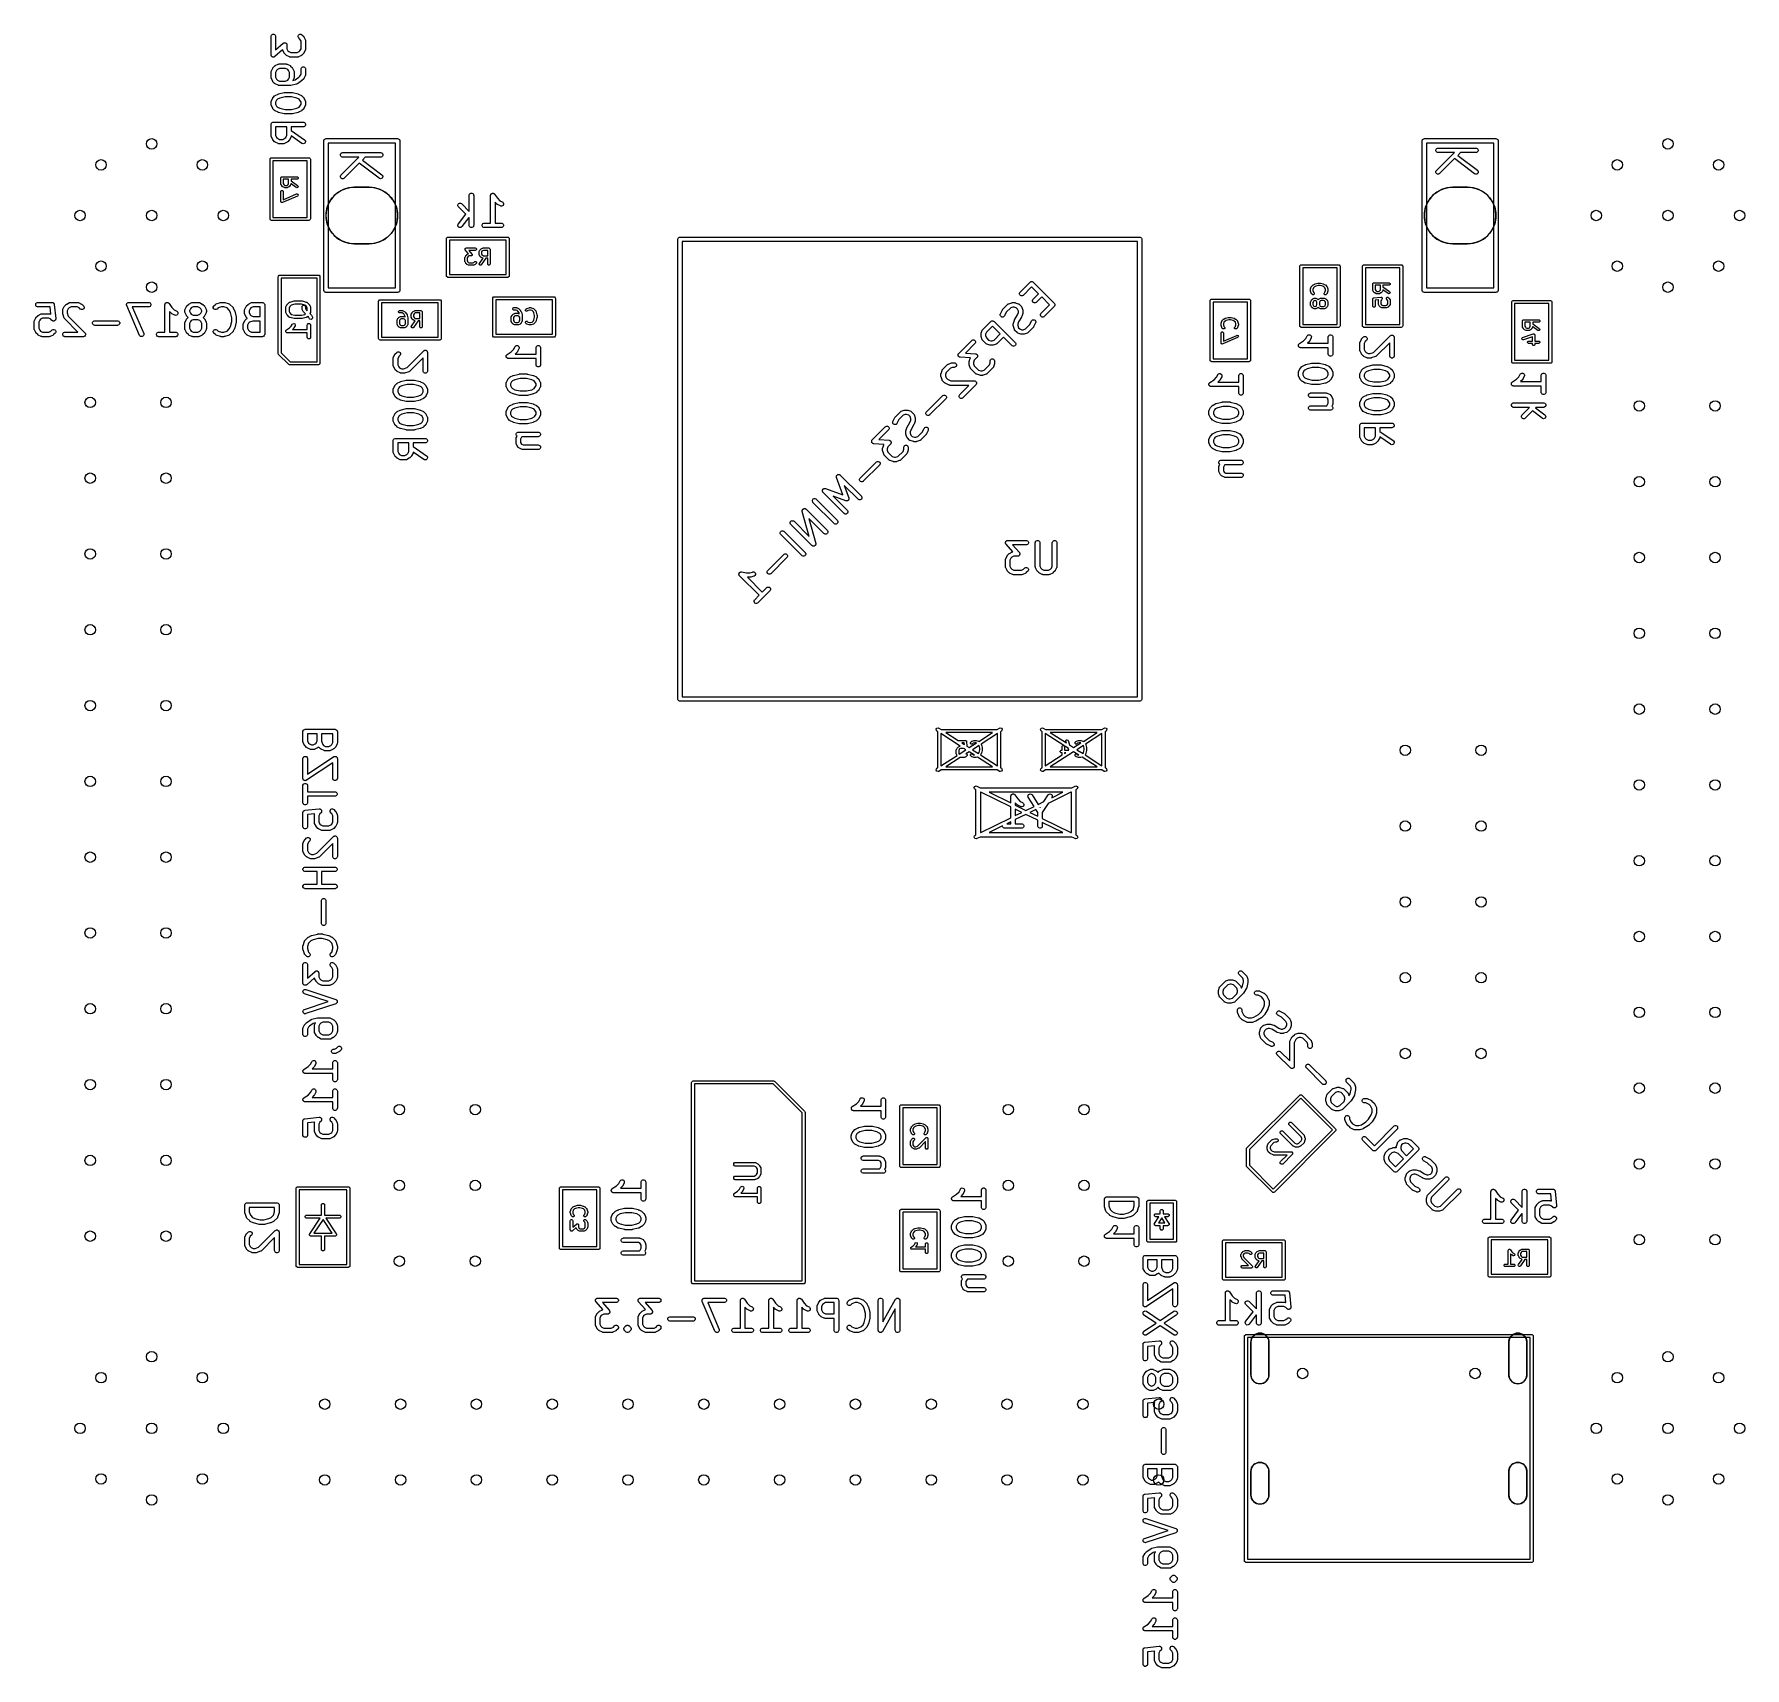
# Model space of a CAD drawing. Extents: x 0.25 to 2.5, y 0.08 to 2.24.
import ezdxf

# ---------------------------------------------------------------- set-up
doc = ezdxf.new("R2010")
doc.units = 0
doc.header["$MEASUREMENT"] = 0
doc.layers.add('BLACK', color=7, linetype='CONTINUOUS')

msp = doc.modelspace()

# ---------------------------------------------------------------- linework, layer by layer
at = {"layer": 'BLACK', "linetype": 'CONTINUOUS'}
for p, q in [((0.5576, 2.2369), (0.5581, 2.2379)), ((0.5576, 2.2363), (0.5576, 2.2369)), ((0.5576, 2.2119), (0.5576, 2.2363)), ((0.5581, 2.2379), (0.5589, 2.2388)), ((0.5589, 2.2388), (0.56, 2.2392)), ((0.56, 2.2392), (0.5611, 2.2392)), ((0.5611, 2.2392), (0.5622, 2.2388)), ((0.5622, 2.2388), (0.563, 2.2379)), ((0.563, 2.2379), (0.5634, 2.2369)), ((0.5634, 2.2369), (0.5635, 2.2363)), ((0.5635, 2.2363), (0.5635, 2.2184)), ((0.5933, 2.2369), (0.5937, 2.2379)), ((0.5933, 2.2357), (0.5933, 2.2369)), ((0.5937, 2.2347), (0.5933, 2.2357)), ((0.5937, 2.2379), (0.5945, 2.2388)), ((0.5941, 2.2342), (0.5937, 2.2347)), ((0.5956, 2.2327), (0.5941, 2.2342)), ((0.5945, 2.2388), (0.5956, 2.2392)), ((0.5956, 2.2392), (0.5967, 2.2392)), ((0.5967, 2.2392), (0.5978, 2.2388)), ((0.5978, 2.2388), (0.5982, 2.2384)), ((0.5982, 2.2384), (0.6001, 2.2365)), ((0.6001, 2.2365), (0.6003, 2.2363)), ((0.6003, 2.2363), (0.6004, 2.2362)), ((0.6004, 2.2362), (0.6004, 2.2362)), ((0.6004, 2.2362), (0.6005, 2.2361)), ((0.6005, 2.2361), (0.6005, 2.236)), ((0.6005, 2.236), (0.6007, 2.2357)), ((0.6007, 2.2357), (0.6025, 2.232)), ((0.5576, 2.2116), (0.5576, 2.2119)), ((0.5576, 2.2115), (0.5576, 2.2116)), ((0.5576, 2.2114), (0.5576, 2.2115)), ((0.5576, 2.2115), (0.5576, 2.2115)), ((0.5578, 2.2109), (0.5576, 2.2114)), ((0.5727, 2.2186), (0.5625, 2.2097)), ((0.5635, 2.2184), (0.5736, 2.2273)), ((0.5729, 2.2181), (0.5727, 2.2186)), ((0.5748, 2.2144), (0.5729, 2.2181)), ((0.5736, 2.2273), (0.5738, 2.2275)), ((0.5738, 2.2275), (0.5739, 2.2275)), ((0.5739, 2.2275), (0.5741, 2.2276)), ((0.5739, 2.2275), (0.5739, 2.2275)), ((0.5741, 2.2276), (0.5745, 2.2278)), ((0.5745, 2.2278), (0.575, 2.228)), ((0.5749, 2.2141), (0.5748, 2.2144)), ((0.575, 2.214), (0.5749, 2.2141)), ((0.575, 2.228), (0.5751, 2.228)), ((0.5751, 2.2139), (0.575, 2.214)), ((0.575, 2.214), (0.575, 2.214)), ((0.5751, 2.228), (0.5752, 2.228)), ((0.5751, 2.2138), (0.5751, 2.2139)), ((0.5753, 2.2136), (0.5751, 2.2138)), ((0.5752, 2.228), (0.5756, 2.228)), ((0.5772, 2.2117), (0.5753, 2.2136)), ((0.5756, 2.228), (0.5761, 2.228)), ((0.5761, 2.228), (0.5762, 2.2279)), ((0.5762, 2.2279), (0.5763, 2.2279)), ((0.5763, 2.2279), (0.5767, 2.2277)), ((0.5767, 2.2277), (0.5772, 2.2275)), ((0.5772, 2.2275), (0.5772, 2.2274)), ((0.5772, 2.2274), (0.5773, 2.2274)), ((0.5774, 2.2115), (0.5772, 2.2117)), ((0.5773, 2.2274), (0.5777, 2.227)), ((0.5775, 2.2115), (0.5774, 2.2115)), ((0.5776, 2.2114), (0.5775, 2.2115)), ((0.5777, 2.2113), (0.5776, 2.2114)), ((0.5776, 2.2114), (0.5776, 2.2114)), ((0.5777, 2.227), (0.578, 2.2267)), ((0.578, 2.2112), (0.5777, 2.2113)), ((0.578, 2.2267), (0.578, 2.2266)), ((0.578, 2.2266), (0.5781, 2.2265)), ((0.5781, 2.2265), (0.5782, 2.2261)), ((0.5782, 2.2261), (0.5784, 2.2256)), ((0.5784, 2.2256), (0.5784, 2.2255)), ((0.5784, 2.2255), (0.5785, 2.2254)), ((0.5785, 2.2254), (0.5785, 2.2254)), ((0.5785, 2.2254), (0.5785, 2.2251)), ((0.5785, 2.2251), (0.5785, 2.2201)), ((0.5785, 2.2201), (0.5798, 2.2174)), ((0.5798, 2.2174), (0.581, 2.2162)), ((0.581, 2.2162), (0.5837, 2.2149)), ((0.5837, 2.2149), (0.5917, 2.2149)), ((0.5917, 2.2149), (0.5944, 2.2162)), ((0.5944, 2.2162), (0.5956, 2.2174)), ((0.597, 2.23), (0.5956, 2.2327)), ((0.5956, 2.2174), (0.597, 2.2201)), ((0.597, 2.2201), (0.597, 2.23)), ((0.5977, 2.2113), (0.5975, 2.2112)), ((0.5978, 2.2114), (0.5977, 2.2113)), ((0.5979, 2.2114), (0.5978, 2.2114)), ((0.598, 2.2115), (0.5979, 2.2114)), ((0.5982, 2.2117), (0.598, 2.2115)), ((0.598, 2.2115), (0.598, 2.2115)), ((0.6001, 2.2136), (0.5982, 2.2117)), ((0.6003, 2.2138), (0.6001, 2.2136)), ((0.6004, 2.2139), (0.6003, 2.2138)), ((0.6005, 2.214), (0.6004, 2.214)), ((0.6004, 2.214), (0.6004, 2.2139)), ((0.6007, 2.2144), (0.6005, 2.2141)), ((0.6005, 2.2141), (0.6005, 2.214)), ((0.6025, 2.2181), (0.6007, 2.2144)), ((0.6025, 2.232), (0.6028, 2.2315)), ((0.6028, 2.2187), (0.6025, 2.2181)), ((0.6028, 2.2315), (0.6028, 2.2314)), ((0.6028, 2.2314), (0.6028, 2.2313)), ((0.6028, 2.2313), (0.6029, 2.2307)), ((0.6029, 2.2194), (0.6028, 2.2189)), ((0.6028, 2.2189), (0.6028, 2.2188)), ((0.6028, 2.2188), (0.6028, 2.2187)), ((0.6029, 2.2307), (0.6029, 2.2194)), ((0.5576, 2.19), (0.5577, 2.1901)), ((0.5576, 2.1894), (0.5576, 2.19)), ((0.5576, 2.1819), (0.5576, 2.1894)), ((0.5577, 2.1902), (0.5579, 2.1908)), ((0.5577, 2.1901), (0.5577, 2.1902)), ((0.558, 2.2105), (0.5578, 2.2109)), ((0.5579, 2.1908), (0.5598, 2.1945)), ((0.558, 2.2104), (0.558, 2.2105)), ((0.5581, 2.2103), (0.558, 2.2104)), ((0.5584, 2.21), (0.5581, 2.2103)), ((0.5587, 2.2096), (0.5584, 2.21)), ((0.5588, 2.2095), (0.5587, 2.2096)), ((0.5589, 2.2095), (0.5588, 2.2095)), ((0.5593, 2.2093), (0.5589, 2.2095)), ((0.5598, 2.2091), (0.5593, 2.2093)), ((0.5599, 2.2091), (0.5598, 2.2091)), ((0.5598, 2.1945), (0.5599, 2.1948)), ((0.56, 2.209), (0.5599, 2.2091)), ((0.5599, 2.1948), (0.56, 2.1948)), ((0.5604, 2.209), (0.56, 2.209)), ((0.56, 2.1949), (0.5601, 2.195)), ((0.56, 2.1948), (0.56, 2.1949)), ((0.5601, 2.195), (0.5603, 2.1953)), ((0.5601, 2.195), (0.5601, 2.195)), ((0.5603, 2.1953), (0.5622, 2.1971)), ((0.5609, 2.209), (0.5604, 2.209)), ((0.561, 2.209), (0.5609, 2.209)), ((0.5611, 2.209), (0.561, 2.209)), ((0.5616, 2.2092), (0.5611, 2.209)), ((0.562, 2.2094), (0.5616, 2.2092)), ((0.5621, 2.2095), (0.562, 2.2094)), ((0.5622, 2.2095), (0.5621, 2.2095)), ((0.5625, 2.2097), (0.5622, 2.2095)), ((0.5622, 2.2095), (0.5622, 2.2095)), ((0.5622, 2.1971), (0.5624, 2.1973)), ((0.5624, 2.1973), (0.5625, 2.1974)), ((0.5625, 2.1974), (0.5626, 2.1974)), ((0.5626, 2.1974), (0.5626, 2.1975)), ((0.5626, 2.1975), (0.5627, 2.1975)), ((0.5627, 2.1975), (0.563, 2.1977)), ((0.563, 2.1977), (0.5667, 2.1996)), ((0.5648, 2.1914), (0.5635, 2.1887)), ((0.5635, 2.1887), (0.5635, 2.1826)), ((0.566, 2.1926), (0.5648, 2.1914)), ((0.5687, 2.194), (0.566, 2.1926)), ((0.5667, 2.1996), (0.5673, 2.1998)), ((0.5673, 2.1998), (0.5674, 2.1998)), ((0.5674, 2.1998), (0.5675, 2.1998)), ((0.5675, 2.1998), (0.568, 2.1999)), ((0.568, 2.1999), (0.5774, 2.1999)), ((0.5767, 2.194), (0.5687, 2.194)), ((0.5794, 2.1926), (0.5767, 2.194)), ((0.5774, 2.1999), (0.578, 2.1998)), ((0.5817, 2.2093), (0.578, 2.2112)), ((0.578, 2.1998), (0.5781, 2.1998)), ((0.5781, 2.1998), (0.5782, 2.1998)), ((0.5782, 2.1998), (0.5787, 2.1996)), ((0.5787, 2.1996), (0.5825, 2.1977)), ((0.5806, 2.1914), (0.5794, 2.1926)), ((0.582, 2.1887), (0.5806, 2.1914)), ((0.5823, 2.2091), (0.5817, 2.2093)), ((0.582, 2.1826), (0.582, 2.1887)), ((0.5824, 2.2091), (0.5823, 2.2091)), ((0.5825, 2.209), (0.5824, 2.2091)), ((0.583, 2.209), (0.5825, 2.209)), ((0.5825, 2.1977), (0.5827, 2.1975)), ((0.5827, 2.1975), (0.5828, 2.1975)), ((0.5828, 2.1975), (0.5829, 2.1974)), ((0.5829, 2.1974), (0.583, 2.1974)), ((0.5924, 2.209), (0.583, 2.209)), ((0.583, 2.1974), (0.583, 2.1973)), ((0.583, 2.1973), (0.5832, 2.1971)), ((0.5832, 2.1971), (0.5851, 2.1953)), ((0.5851, 2.1953), (0.5853, 2.195)), ((0.5853, 2.195), (0.5854, 2.195)), ((0.5854, 2.195), (0.5854, 2.1949)), ((0.5854, 2.1949), (0.5855, 2.1948)), ((0.5855, 2.1948), (0.5855, 2.1948)), ((0.5855, 2.1948), (0.5857, 2.1945)), ((0.5857, 2.1945), (0.5875, 2.1908)), ((0.5875, 2.1908), (0.5878, 2.1902)), ((0.5878, 2.1902), (0.5878, 2.1901)), ((0.5878, 2.1901), (0.5878, 2.19)), ((0.5878, 2.19), (0.5879, 2.1894)), ((0.5879, 2.1894), (0.5879, 2.1819)), ((0.593, 2.209), (0.5924, 2.209)), ((0.5931, 2.2091), (0.593, 2.209)), ((0.5932, 2.2091), (0.5931, 2.2091)), ((0.5937, 2.2093), (0.5932, 2.2091)), ((0.5975, 2.2112), (0.5937, 2.2093)), ((0.597, 2.1938), (0.5975, 2.1948)), ((0.597, 2.1932), (0.597, 2.1938)), ((0.597, 2.1864), (0.597, 2.1932)), ((0.5975, 2.1948), (0.5983, 2.1956)), ((0.5983, 2.1956), (0.5993, 2.1961)), ((0.5993, 2.1961), (0.6005, 2.1961)), ((0.6005, 2.1961), (0.6015, 2.1956)), ((0.6015, 2.1956), (0.6024, 2.1948)), ((0.6024, 2.1948), (0.6028, 2.1938)), ((0.6028, 2.1938), (0.6029, 2.1932)), ((0.6029, 2.1932), (0.6029, 2.1857)), ((0.5576, 2.1814), (0.5576, 2.1819)), ((0.5577, 2.1813), (0.5576, 2.1814)), ((0.5577, 2.1812), (0.5577, 2.1813)), ((0.5579, 2.1806), (0.5577, 2.1812)), ((0.5598, 2.1769), (0.5579, 2.1806)), ((0.5599, 2.1766), (0.5598, 2.1769)), ((0.56, 2.1765), (0.5599, 2.1766)), ((0.5601, 2.1764), (0.56, 2.1765)), ((0.56, 2.1765), (0.56, 2.1765)), ((0.5601, 2.1763), (0.5601, 2.1764)), ((0.5603, 2.1761), (0.5601, 2.1763)), ((0.5622, 2.1742), (0.5603, 2.1761)), ((0.5624, 2.174), (0.5622, 2.1742)), ((0.5625, 2.174), (0.5624, 2.174)), ((0.5626, 2.1739), (0.5625, 2.174)), ((0.5627, 2.1738), (0.5626, 2.1739)), ((0.5626, 2.1739), (0.5626, 2.1739)), ((0.563, 2.1737), (0.5627, 2.1738)), ((0.5667, 2.1718), (0.563, 2.1737)), ((0.5635, 2.1826), (0.5648, 2.1799)), ((0.5648, 2.1799), (0.566, 2.1787)), ((0.566, 2.1787), (0.5687, 2.1774)), ((0.5673, 2.1716), (0.5667, 2.1718)), ((0.5674, 2.1716), (0.5673, 2.1716)), ((0.5675, 2.1715), (0.5674, 2.1716)), ((0.568, 2.1715), (0.5675, 2.1715)), ((0.583, 2.1715), (0.568, 2.1715)), ((0.5687, 2.1774), (0.5767, 2.1774)), ((0.5767, 2.1774), (0.5794, 2.1787)), ((0.5794, 2.1787), (0.5806, 2.1799)), ((0.5806, 2.1799), (0.582, 2.1826)), ((0.5831, 2.1715), (0.583, 2.1715)), ((0.5832, 2.1715), (0.5831, 2.1715)), ((0.5834, 2.1715), (0.5832, 2.1715)), ((0.5836, 2.1715), (0.5834, 2.1715)), ((0.5837, 2.1716), (0.5836, 2.1716)), ((0.5836, 2.1716), (0.5836, 2.1715)), ((0.5912, 2.1734), (0.5837, 2.1716)), ((0.5875, 2.1806), (0.5864, 2.1783)), ((0.5864, 2.1783), (0.5893, 2.1791)), ((0.5878, 2.1812), (0.5875, 2.1806)), ((0.5879, 2.1819), (0.5878, 2.1814)), ((0.5878, 2.1814), (0.5878, 2.1813)), ((0.5878, 2.1813), (0.5878, 2.1812)), ((0.5893, 2.1791), (0.5943, 2.1824)), ((0.5916, 2.1736), (0.5912, 2.1734)), ((0.5917, 2.1736), (0.5916, 2.1736)), ((0.5918, 2.1736), (0.5917, 2.1736)), ((0.5917, 2.1736), (0.5917, 2.1736)), ((0.5919, 2.1737), (0.5918, 2.1736)), ((0.5922, 2.1739), (0.5919, 2.1737)), ((0.5978, 2.1776), (0.5922, 2.1739)), ((0.5943, 2.1824), (0.5956, 2.1837)), ((0.5956, 2.1837), (0.597, 2.1864)), ((0.598, 2.1778), (0.5978, 2.1776)), ((0.5978, 2.1776), (0.5978, 2.1776)), ((0.5978, 2.1776), (0.5978, 2.1776)), ((0.5982, 2.178), (0.598, 2.1778)), ((0.6001, 2.1798), (0.5982, 2.178)), ((0.5982, 2.178), (0.5982, 2.178)), ((0.5982, 2.178), (0.5982, 2.178)), ((0.6003, 2.1801), (0.6001, 2.1798)), ((0.6004, 2.1801), (0.6003, 2.1801)), ((0.6005, 2.1803), (0.6004, 2.1802)), ((0.6004, 2.1802), (0.6004, 2.1801)), ((0.6007, 2.1806), (0.6005, 2.1804)), ((0.6005, 2.1804), (0.6005, 2.1803)), ((0.6025, 2.1844), (0.6007, 2.1806)), ((0.6028, 2.1849), (0.6025, 2.1844)), ((0.6029, 2.1857), (0.6028, 2.1851)), ((0.6028, 2.1851), (0.6028, 2.185)), ((0.6028, 2.185), (0.6028, 2.1849)), ((0.5576, 2.1506), (0.5577, 2.1507)), ((0.5576, 2.1501), (0.5576, 2.1506)), ((0.5576, 2.1463), (0.5576, 2.1501)), ((0.5576, 2.1457), (0.5576, 2.1463)), ((0.5577, 2.1456), (0.5576, 2.1457)), ((0.5577, 2.1508), (0.5579, 2.1514)), ((0.5577, 2.1507), (0.5577, 2.1508)), ((0.5577, 2.1455), (0.5577, 2.1456)), ((0.5579, 2.145), (0.5577, 2.1455)), ((0.5579, 2.1514), (0.5598, 2.1551)), ((0.5598, 2.1412), (0.5579, 2.145)), ((0.5598, 2.1551), (0.5599, 2.1554)), ((0.5599, 2.1554), (0.56, 2.1555)), ((0.56, 2.1555), (0.5601, 2.1556)), ((0.56, 2.1555), (0.56, 2.1555)), ((0.5601, 2.1557), (0.5603, 2.1559)), ((0.5601, 2.1556), (0.5601, 2.1557)), ((0.5603, 2.1559), (0.5622, 2.1578)), ((0.5622, 2.1578), (0.5624, 2.158)), ((0.5624, 2.158), (0.5625, 2.158)), ((0.5625, 2.158), (0.5626, 2.1581)), ((0.5626, 2.1581), (0.5627, 2.1582)), ((0.5626, 2.1581), (0.5626, 2.1581)), ((0.5627, 2.1582), (0.563, 2.1583)), ((0.563, 2.1583), (0.5667, 2.1602)), ((0.5648, 2.1521), (0.5635, 2.1494)), ((0.5635, 2.1494), (0.5635, 2.147)), ((0.5635, 2.147), (0.5648, 2.1443)), ((0.566, 2.1533), (0.5648, 2.1521)), ((0.5648, 2.1443), (0.566, 2.1431)), ((0.5691, 2.1548), (0.566, 2.1533)), ((0.5667, 2.1602), (0.5668, 2.1602)), ((0.5668, 2.1602), (0.567, 2.1603)), ((0.5668, 2.1602), (0.5668, 2.1602)), ((0.567, 2.1603), (0.5673, 2.1604)), ((0.5673, 2.1604), (0.5748, 2.1623)), ((0.5673, 2.1604), (0.5673, 2.1604)), ((0.5673, 2.1604), (0.5673, 2.1604)), ((0.5759, 2.1565), (0.5691, 2.1548)), ((0.5748, 2.1623), (0.5749, 2.1623)), ((0.5749, 2.1623), (0.575, 2.1623)), ((0.575, 2.1623), (0.5752, 2.1624)), ((0.5752, 2.1624), (0.5754, 2.1624)), ((0.5754, 2.1624), (0.5754, 2.1624)), ((0.5754, 2.1624), (0.5755, 2.1624)), ((0.5755, 2.1624), (0.5849, 2.1624)), ((0.5845, 2.1565), (0.5759, 2.1565)), ((0.5914, 2.1548), (0.5845, 2.1565)), ((0.5849, 2.1624), (0.585, 2.1624)), ((0.585, 2.1624), (0.5851, 2.1624)), ((0.5851, 2.1624), (0.5853, 2.1624)), ((0.5853, 2.1624), (0.5855, 2.1623)), ((0.5855, 2.1623), (0.5855, 2.1623)), ((0.5855, 2.1623), (0.5856, 2.1623)), ((0.5856, 2.1623), (0.5931, 2.1604)), ((0.5944, 2.1533), (0.5914, 2.1548)), ((0.5931, 2.1604), (0.5932, 2.1604)), ((0.5932, 2.1604), (0.5932, 2.1604)), ((0.5932, 2.1604), (0.5934, 2.1603)), ((0.5934, 2.1603), (0.5937, 2.1602)), ((0.5937, 2.1602), (0.5937, 2.1602)), ((0.5937, 2.1602), (0.5937, 2.1602)), ((0.5937, 2.1602), (0.5975, 2.1583)), ((0.5956, 2.1521), (0.5944, 2.1533)), ((0.5944, 2.1431), (0.5956, 2.1443)), ((0.597, 2.1494), (0.5956, 2.1521)), ((0.5956, 2.1443), (0.597, 2.147)), ((0.597, 2.147), (0.597, 2.1494)), ((0.5975, 2.1583), (0.5977, 2.1582)), ((0.5977, 2.1582), (0.5978, 2.1581)), ((0.5978, 2.1581), (0.5979, 2.1581)), ((0.5979, 2.1581), (0.598, 2.158)), ((0.598, 2.158), (0.598, 2.158)), ((0.598, 2.158), (0.5982, 2.1578)), ((0.5982, 2.1578), (0.6001, 2.1559)), ((0.6001, 2.1559), (0.6003, 2.1557)), ((0.6003, 2.1557), (0.6004, 2.1556)), ((0.6004, 2.1556), (0.6004, 2.1555)), ((0.6004, 2.1555), (0.6005, 2.1555)), ((0.6005, 2.1555), (0.6005, 2.1554)), ((0.6005, 2.1554), (0.6007, 2.1551)), ((0.6007, 2.1551), (0.6025, 2.1514)), ((0.6025, 2.145), (0.6007, 2.1412)), ((0.6025, 2.1514), (0.6028, 2.1508)), ((0.6028, 2.1455), (0.6025, 2.145)), ((0.6028, 2.1508), (0.6028, 2.1507)), ((0.6028, 2.1507), (0.6028, 2.1506)), ((0.6028, 2.1506), (0.6029, 2.1501)), ((0.6029, 2.1463), (0.6028, 2.1457)), ((0.6028, 2.1457), (0.6028, 2.1456)), ((0.6028, 2.1456), (0.6028, 2.1455)), ((0.6029, 2.1501), (0.6029, 2.1463)), ((0.5576, 2.1206), (0.5581, 2.1217)), ((0.5581, 2.1217), (0.5589, 2.1225)), ((0.5589, 2.1225), (0.56, 2.123)), ((0.5599, 2.141), (0.5598, 2.1412)), ((0.56, 2.1409), (0.5599, 2.141)), ((0.56, 2.1408), (0.56, 2.1409)), ((0.5601, 2.1408), (0.56, 2.1408)), ((0.56, 2.123), (0.5605, 2.123)), ((0.5601, 2.1407), (0.5601, 2.1408)), ((0.5603, 2.1405), (0.5601, 2.1407)), ((0.5622, 2.1386), (0.5603, 2.1405)), ((0.5605, 2.123), (0.5999, 2.123)), ((0.5624, 2.1384), (0.5622, 2.1386)), ((0.5625, 2.1384), (0.5624, 2.1384)), ((0.5626, 2.1383), (0.5625, 2.1384)), ((0.5626, 2.1382), (0.5626, 2.1383)), ((0.5627, 2.1382), (0.5626, 2.1382)), ((0.563, 2.138), (0.5627, 2.1382)), ((0.5667, 2.1362), (0.563, 2.138)), ((0.566, 2.1431), (0.5691, 2.1416)), ((0.5668, 2.1362), (0.5667, 2.1362)), ((0.5668, 2.1361), (0.5668, 2.1362)), ((0.567, 2.1361), (0.5668, 2.1361)), ((0.5673, 2.136), (0.567, 2.1361)), ((0.5748, 2.1341), (0.5673, 2.136)), ((0.5673, 2.136), (0.5673, 2.136)), ((0.5673, 2.136), (0.5673, 2.136)), ((0.5691, 2.1416), (0.5759, 2.1399)), ((0.5749, 2.1341), (0.5748, 2.1341)), ((0.575, 2.134), (0.5749, 2.1341)), ((0.5752, 2.134), (0.575, 2.134)), ((0.5754, 2.134), (0.5752, 2.134)), ((0.5755, 2.134), (0.5754, 2.134)), ((0.5754, 2.134), (0.5754, 2.134)), ((0.5849, 2.134), (0.5755, 2.134)), ((0.5759, 2.1399), (0.5845, 2.1399)), ((0.5845, 2.1399), (0.5914, 2.1416)), ((0.585, 2.134), (0.5849, 2.134)), ((0.5851, 2.134), (0.585, 2.134)), ((0.5853, 2.134), (0.5851, 2.134)), ((0.5855, 2.134), (0.5853, 2.134)), ((0.5856, 2.1341), (0.5855, 2.1341)), ((0.5855, 2.1341), (0.5855, 2.134)), ((0.5931, 2.136), (0.5856, 2.1341)), ((0.5914, 2.1416), (0.5944, 2.1431)), ((0.5932, 2.136), (0.5931, 2.136)), ((0.5934, 2.1361), (0.5932, 2.136)), ((0.5932, 2.136), (0.5932, 2.136)), ((0.5937, 2.1361), (0.5934, 2.1361)), ((0.5975, 2.138), (0.5937, 2.1362)), ((0.5937, 2.1362), (0.5937, 2.1362)), ((0.5937, 2.1362), (0.5937, 2.1361)), ((0.5977, 2.1382), (0.5975, 2.138)), ((0.5978, 2.1382), (0.5977, 2.1382)), ((0.5979, 2.1383), (0.5978, 2.1382)), ((0.598, 2.1384), (0.5979, 2.1383)), ((0.5982, 2.1386), (0.598, 2.1384)), ((0.598, 2.1384), (0.598, 2.1384)), ((0.6001, 2.1405), (0.5982, 2.1386)), ((0.5999, 2.123), (0.6005, 2.123)), ((0.6003, 2.1407), (0.6001, 2.1405)), ((0.6004, 2.1408), (0.6003, 2.1407)), ((0.6005, 2.1409), (0.6004, 2.1408)), ((0.6004, 2.1408), (0.6004, 2.1408)), ((0.6007, 2.1412), (0.6005, 2.141)), ((0.6005, 2.141), (0.6005, 2.1409)), ((0.6005, 2.123), (0.6015, 2.1225)), ((0.6015, 2.1225), (0.6024, 2.1217)), ((0.6024, 2.1217), (0.6028, 2.1206)), ((0.5576, 2.1201), (0.5576, 2.1206)), ((0.5576, 2.1051), (0.5576, 2.1201)), ((0.5576, 2.1045), (0.5576, 2.1051)), ((0.5577, 2.1044), (0.5576, 2.1045)), ((0.5577, 2.1043), (0.5577, 2.1044)), ((0.5579, 2.1037), (0.5577, 2.1043)), ((0.5598, 2.1), (0.5579, 2.1037)), ((0.5599, 2.0998), (0.5598, 2.1)), ((0.56, 2.0997), (0.5599, 2.0998)), ((0.56, 2.0996), (0.56, 2.0997)), ((0.5601, 2.0995), (0.56, 2.0996)), ((0.5603, 2.0992), (0.5601, 2.0995)), ((0.5601, 2.0995), (0.5601, 2.0995)), ((0.5622, 2.0974), (0.5603, 2.0992)), ((0.5782, 2.1171), (0.5635, 2.1171)), ((0.5635, 2.1171), (0.5635, 2.1058)), ((0.5635, 2.1058), (0.5648, 2.1031)), ((0.5648, 2.1031), (0.566, 2.1019)), ((0.566, 2.1019), (0.5687, 2.1005)), ((0.5687, 2.1005), (0.573, 2.1005)), ((0.573, 2.1005), (0.5757, 2.1019)), ((0.5757, 2.1019), (0.5769, 2.1031)), ((0.5769, 2.1031), (0.5782, 2.1058)), ((0.5782, 2.1058), (0.5782, 2.1171)), ((0.5814, 2.0992), (0.5795, 2.0974)), ((0.5816, 2.0995), (0.5814, 2.0992)), ((0.5817, 2.0996), (0.5816, 2.0995)), ((0.5816, 2.0995), (0.5816, 2.0995)), ((0.5818, 2.0998), (0.5817, 2.0997)), ((0.5817, 2.0997), (0.5817, 2.0996)), ((0.5819, 2.1), (0.5818, 2.0998)), ((0.5838, 2.1037), (0.5819, 2.1)), ((0.584, 2.1043), (0.5838, 2.1037)), ((0.5841, 2.1045), (0.584, 2.1044)), ((0.584, 2.1044), (0.584, 2.1043)), ((0.5999, 2.1171), (0.5841, 2.1171)), ((0.5841, 2.1171), (0.5841, 2.1122)), ((0.5841, 2.1122), (0.6016, 2.1)), ((0.5982, 2.0952), (0.5841, 2.105)), ((0.5841, 2.105), (0.5841, 2.1045)), ((0.6005, 2.1172), (0.5999, 2.1171)), ((0.6015, 2.1176), (0.6005, 2.1172)), ((0.6024, 2.1184), (0.6015, 2.1176)), ((0.6016, 2.1), (0.602, 2.0996)), ((0.602, 2.0996), (0.6027, 2.0986)), ((0.6028, 2.1195), (0.6024, 2.1184)), ((0.6027, 2.0986), (0.6029, 2.0975)), ((0.6028, 2.1206), (0.6028, 2.1195)), ((0.627, 2.099), (0.6275, 2.1001)), ((0.627, 2.0984), (0.627, 2.099)), ((0.627, 1.9016), (0.627, 2.0984)), ((0.6275, 2.1001), (0.6283, 2.1009)), ((0.6283, 2.1009), (0.6293, 2.1013)), ((0.6293, 2.1013), (0.6299, 2.1014)), ((0.6299, 2.1014), (0.7244, 2.1014)), ((0.7244, 2.1014), (0.725, 2.1013)), ((0.725, 2.1013), (0.726, 2.1009)), ((0.726, 2.1009), (0.7269, 2.1001)), ((0.7269, 2.1001), (0.7273, 2.099)), ((0.7273, 2.099), (0.7274, 2.0984)), ((0.7274, 2.0984), (0.7274, 1.9016)), ((2.0758, 2.099), (2.0763, 2.1001)), ((2.0758, 2.0984), (2.0758, 2.099)), ((2.0758, 1.9016), (2.0758, 2.0984)), ((2.0763, 2.1001), (2.0771, 2.1009)), ((2.0771, 2.1009), (2.0782, 2.1013)), ((2.0782, 2.1013), (2.0787, 2.1014)), ((2.0787, 2.1014), (2.1732, 2.1014)), ((2.1732, 2.1014), (2.1738, 2.1013)), ((2.1738, 2.1013), (2.1749, 2.1009)), ((2.1749, 2.1009), (2.1757, 2.1001)), ((2.1757, 2.1001), (2.1761, 2.099)), ((2.1761, 2.099), (2.1762, 2.0984)), ((2.1762, 2.0984), (2.1762, 1.9016)), ((0.5563, 2.0751), (0.5573, 2.0761)), ((0.5573, 2.0761), (0.5581, 2.0763)), ((0.5581, 2.0763), (0.6073, 2.0763)), ((0.5624, 2.0972), (0.5622, 2.0974)), ((0.5625, 2.0971), (0.5624, 2.0972)), ((0.5626, 2.0971), (0.5625, 2.0971)), ((0.5626, 2.097), (0.5626, 2.0971)), ((0.5627, 2.097), (0.5626, 2.097)), ((0.563, 2.0968), (0.5627, 2.097)), ((0.5667, 2.0949), (0.563, 2.0968)), ((0.5673, 2.0947), (0.5667, 2.0949)), ((0.5674, 2.0947), (0.5673, 2.0947)), ((0.5675, 2.0947), (0.5674, 2.0947)), ((0.568, 2.0946), (0.5675, 2.0947)), ((0.5737, 2.0946), (0.568, 2.0946)), ((0.5742, 2.0947), (0.5737, 2.0946)), ((0.5743, 2.0947), (0.5742, 2.0947)), ((0.5744, 2.0947), (0.5743, 2.0947)), ((0.575, 2.0949), (0.5744, 2.0947)), ((0.5787, 2.0968), (0.575, 2.0949)), ((0.579, 2.097), (0.5787, 2.0968)), ((0.5791, 2.0971), (0.579, 2.097)), ((0.579, 2.097), (0.579, 2.097)), ((0.5792, 2.0971), (0.5791, 2.0971)), ((0.5793, 2.0972), (0.5792, 2.0971)), ((0.5795, 2.0974), (0.5793, 2.0972)), ((0.5987, 2.0949), (0.5982, 2.0952)), ((0.5998, 2.0946), (0.5987, 2.0949)), ((0.601, 2.0948), (0.5998, 2.0946)), ((0.6019, 2.0954), (0.601, 2.0948)), ((0.6026, 2.0964), (0.6019, 2.0954)), ((0.6029, 2.0975), (0.6026, 2.0964)), ((0.6073, 2.0763), (0.608, 2.0761)), ((0.608, 2.0761), (0.6091, 2.0751)), ((0.6329, 2.0955), (0.6329, 1.9045)), ((0.7215, 2.0955), (0.6329, 2.0955)), ((0.6491, 2.0806), (0.6495, 2.0817)), ((0.6491, 2.0794), (0.6491, 2.0806)), ((0.6495, 2.0784), (0.6491, 2.0794)), ((0.6495, 2.0817), (0.6503, 2.0825)), ((0.6503, 2.0776), (0.6495, 2.0784)), ((0.6499, 2.0535), (0.6734, 2.0771)), ((0.6503, 2.0825), (0.6514, 2.0829)), ((0.6514, 2.0771), (0.6503, 2.0776)), ((0.6514, 2.0829), (0.652, 2.083)), ((0.652, 2.0771), (0.6514, 2.0771)), ((0.652, 2.083), (0.702, 2.083)), ((0.6734, 2.0771), (0.652, 2.0771)), ((0.6818, 2.0771), (0.6779, 2.0732)), ((0.702, 2.0771), (0.6818, 2.0771)), ((0.702, 2.083), (0.7025, 2.0829)), ((0.7025, 2.0771), (0.702, 2.0771)), ((0.7025, 2.0829), (0.7036, 2.0825)), ((0.7036, 2.0776), (0.7025, 2.0771)), ((0.7036, 2.0825), (0.7044, 2.0817)), ((0.7044, 2.0784), (0.7036, 2.0776)), ((0.7044, 2.0817), (0.7049, 2.0806)), ((0.7049, 2.0794), (0.7044, 2.0784)), ((0.7049, 2.0806), (0.7049, 2.0794)), ((0.7215, 1.9045), (0.7215, 2.0955)), ((2.0817, 2.0955), (2.0817, 1.9045)), ((2.1703, 2.0955), (2.0817, 2.0955)), ((2.0939, 2.0867), (2.0944, 2.0877)), ((2.0939, 2.0855), (2.0939, 2.0867)), ((2.0944, 2.0845), (2.0939, 2.0855)), ((2.0944, 2.0877), (2.0952, 2.0886)), ((2.0952, 2.0836), (2.0944, 2.0845)), ((2.0947, 2.0596), (2.1183, 2.0831)), ((2.0952, 2.0886), (2.0962, 2.089)), ((2.0962, 2.0832), (2.0952, 2.0836)), ((2.0962, 2.089), (2.0968, 2.089)), ((2.0968, 2.0831), (2.0962, 2.0832)), ((2.0968, 2.089), (2.1468, 2.089)), ((2.1183, 2.0831), (2.0968, 2.0831)), ((2.1266, 2.0831), (2.1227, 2.0793)), ((2.1227, 2.0793), (2.1486, 2.0599)), ((2.1468, 2.0831), (2.1266, 2.0831)), ((2.1468, 2.089), (2.1474, 2.089)), ((2.1474, 2.0832), (2.1468, 2.0831)), ((2.1474, 2.089), (2.1484, 2.0886)), ((2.1484, 2.0836), (2.1474, 2.0832)), ((2.1484, 2.0886), (2.1493, 2.0877)), ((2.1493, 2.0845), (2.1484, 2.0836)), ((2.1493, 2.0877), (2.1497, 2.0867)), ((2.1497, 2.0855), (2.1493, 2.0845)), ((2.1497, 2.0867), (2.1497, 2.0855)), ((2.1703, 1.9045), (2.1703, 2.0955)), ((0.5561, 2.0743), (0.5563, 2.0751)), ((0.5561, 1.9956), (0.5561, 2.0743)), ((0.56, 2.0723), (0.56, 1.9975)), ((0.6053, 2.0723), (0.56, 2.0723)), ((0.6053, 1.9975), (0.6053, 2.0723)), ((0.6091, 2.0751), (0.6093, 2.0743)), ((0.6093, 2.0743), (0.6093, 1.9956)), ((0.6495, 2.0531), (0.6499, 2.0535)), ((0.6737, 2.069), (0.654, 2.0494)), ((0.7002, 2.0491), (0.6737, 2.069)), ((0.6779, 2.0732), (0.7037, 2.0538)), ((0.7037, 2.0538), (0.7042, 2.0534)), ((0.7042, 2.0534), (0.7047, 2.0524)), ((2.0939, 2.0581), (2.0944, 2.0592)), ((2.0939, 2.0569), (2.0939, 2.0581)), ((2.0944, 2.0559), (2.0939, 2.0569)), ((2.0944, 2.0592), (2.0947, 2.0596)), ((2.0952, 2.0551), (2.0944, 2.0559)), ((2.0962, 2.0546), (2.0952, 2.0551)), ((2.0974, 2.0546), (2.0962, 2.0546)), ((2.0984, 2.0551), (2.0974, 2.0546)), ((2.0989, 2.0554), (2.0984, 2.0551)), ((2.1185, 2.0751), (2.0989, 2.0554)), ((2.145, 2.0552), (2.1185, 2.0751)), ((2.1455, 2.0549), (2.145, 2.0552)), ((2.1466, 2.0546), (2.1455, 2.0549)), ((2.1478, 2.0547), (2.1466, 2.0546)), ((2.1488, 2.0553), (2.1478, 2.0547)), ((2.1486, 2.0599), (2.149, 2.0595)), ((2.1495, 2.0562), (2.1488, 2.0553)), ((2.149, 2.0595), (2.1496, 2.0585)), ((2.1498, 2.0574), (2.1495, 2.0562)), ((2.1496, 2.0585), (2.1498, 2.0574)), ((0.5704, 2.0495), (0.5705, 2.0501)), ((0.5704, 2.042), (0.5704, 2.0495)), ((0.5704, 2.0419), (0.5704, 2.042)), ((0.5704, 2.0416), (0.5704, 2.0419)), ((0.5704, 2.0419), (0.5704, 2.0419)), ((0.5705, 2.0414), (0.5704, 2.0416)), ((0.5704, 2.0317), (0.5705, 2.0323)), ((0.5704, 2.0185), (0.5704, 2.0317)), ((0.5705, 2.0501), (0.5713, 2.0509)), ((0.5705, 2.0413), (0.5705, 2.0414)), ((0.5715, 2.0394), (0.5705, 2.0413)), ((0.5705, 2.0413), (0.5705, 2.0413)), ((0.5705, 2.0323), (0.5713, 2.0331)), ((0.5713, 2.0509), (0.5719, 2.051)), ((0.5713, 2.0331), (0.5725, 2.0331)), ((0.5716, 2.0392), (0.5715, 2.0394)), ((0.5718, 2.039), (0.5716, 2.0392)), ((0.5727, 2.038), (0.5718, 2.039)), ((0.5719, 2.051), (0.5916, 2.051)), ((0.5725, 2.0331), (0.5734, 2.0323)), ((0.5729, 2.0379), (0.5727, 2.038)), ((0.5731, 2.0378), (0.5729, 2.0379)), ((0.575, 2.0368), (0.5731, 2.0378)), ((0.5734, 2.0323), (0.5735, 2.0317)), ((0.5807, 2.0479), (0.5735, 2.0479)), ((0.5735, 2.0479), (0.5735, 2.0423)), ((0.5735, 2.0423), (0.5742, 2.041)), ((0.5735, 2.0317), (0.5735, 2.0209)), ((0.5742, 2.041), (0.5747, 2.0405)), ((0.5747, 2.0405), (0.5761, 2.0398)), ((0.5751, 2.0368), (0.575, 2.0368)), ((0.5753, 2.0367), (0.5751, 2.0368)), ((0.5751, 2.0368), (0.5751, 2.0368)), ((0.5756, 2.0367), (0.5753, 2.0367)), ((0.5757, 2.0366), (0.5756, 2.0367)), ((0.5756, 2.0367), (0.5756, 2.0367)), ((0.5785, 2.0366), (0.5757, 2.0366)), ((0.5761, 2.0398), (0.5781, 2.0398)), ((0.5781, 2.0398), (0.5794, 2.0405)), ((0.5786, 2.0367), (0.5785, 2.0366)), ((0.5789, 2.0367), (0.5786, 2.0367)), ((0.5786, 2.0367), (0.5786, 2.0367)), ((0.5791, 2.0368), (0.5789, 2.0367)), ((0.5792, 2.0368), (0.5791, 2.0368)), ((0.5791, 2.0368), (0.5791, 2.0368)), ((0.5811, 2.0378), (0.5792, 2.0368)), ((0.5794, 2.0405), (0.58, 2.041)), ((0.58, 2.041), (0.5807, 2.0423)), ((0.5807, 2.0423), (0.5807, 2.0479)), ((0.5813, 2.0379), (0.5811, 2.0378)), ((0.5815, 2.038), (0.5813, 2.0379)), ((0.5824, 2.039), (0.5815, 2.038)), ((0.5826, 2.0392), (0.5824, 2.039)), ((0.5827, 2.0394), (0.5826, 2.0392)), ((0.5837, 2.0413), (0.5827, 2.0394)), ((0.5837, 2.0416), (0.5837, 2.0414)), ((0.5837, 2.0414), (0.5837, 2.0413)), ((0.5837, 2.0413), (0.5837, 2.0413)), ((0.5916, 2.0479), (0.5838, 2.0479)), ((0.5838, 2.0479), (0.5838, 2.0456)), ((0.5838, 2.0456), (0.5925, 2.0395)), ((0.5907, 2.0369), (0.5838, 2.0418)), ((0.5838, 2.0418), (0.5837, 2.0416)), ((0.5913, 2.0367), (0.5907, 2.0369)), ((0.5925, 2.0369), (0.5913, 2.0367)), ((0.5916, 2.051), (0.5922, 2.0509)), ((0.5922, 2.048), (0.5916, 2.0479)), ((0.5922, 2.0509), (0.5931, 2.0501)), ((0.5931, 2.0489), (0.5922, 2.048)), ((0.5925, 2.0395), (0.5929, 2.0391)), ((0.5932, 2.0379), (0.5925, 2.0369)), ((0.5929, 2.0391), (0.5932, 2.0379)), ((0.5931, 2.0501), (0.5931, 2.0489)), ((0.6436, 2.0289), (0.6497, 2.033)), ((0.6491, 2.052), (0.6495, 2.0531)), ((0.6491, 2.0509), (0.6491, 2.052)), ((0.6495, 2.0498), (0.6491, 2.0509)), ((0.6503, 2.049), (0.6495, 2.0498)), ((0.6497, 2.033), (0.6565, 2.0358)), ((0.6514, 2.0486), (0.6503, 2.049)), ((0.6525, 2.0486), (0.6514, 2.0486)), ((0.6536, 2.049), (0.6525, 2.0486)), ((0.654, 2.0494), (0.6536, 2.049)), ((0.6565, 2.0358), (0.6637, 2.0372)), ((0.6637, 2.0372), (0.6673, 2.0374)), ((0.6673, 2.0374), (0.687, 2.0374)), ((0.687, 2.0374), (0.6673, 2.0374)), ((0.687, 2.0374), (0.6907, 2.0372)), ((0.6907, 2.0372), (0.6979, 2.0358)), ((0.6979, 2.0358), (0.7046, 2.033)), ((0.7007, 2.0488), (0.7002, 2.0491)), ((0.7018, 2.0485), (0.7007, 2.0488)), ((0.7029, 2.0487), (0.7018, 2.0485)), ((0.7039, 2.0493), (0.7029, 2.0487)), ((0.7046, 2.0502), (0.7039, 2.0493)), ((0.7049, 2.0513), (0.7046, 2.0502)), ((0.7046, 2.033), (0.7107, 2.0289)), ((0.7047, 2.0524), (0.7049, 2.0513)), ((2.0924, 2.0289), (2.0985, 2.033)), ((2.0985, 2.033), (2.1053, 2.0358)), ((2.1053, 2.0358), (2.1125, 2.0372)), ((2.1125, 2.0372), (2.1161, 2.0374)), ((2.1161, 2.0374), (2.1358, 2.0374)), ((2.1358, 2.0374), (2.1161, 2.0374)), ((2.1358, 2.0374), (2.1395, 2.0372)), ((2.1395, 2.0372), (2.1467, 2.0358)), ((2.1467, 2.0358), (2.1535, 2.033)), ((2.1535, 2.033), (2.1596, 2.0289)), ((0.5705, 2.0179), (0.5704, 2.0185)), ((0.5704, 2.0185), (0.5704, 2.0185)), ((0.5704, 2.0185), (0.5704, 2.0185)), ((0.5704, 2.0185), (0.5704, 2.0185)), ((0.5707, 2.0177), (0.5705, 2.0179)), ((0.5708, 2.0174), (0.5707, 2.0177)), ((0.5711, 2.0173), (0.5708, 2.0174)), ((0.5713, 2.0171), (0.5711, 2.0173)), ((0.5717, 2.0171), (0.5713, 2.0171)), ((0.572, 2.017), (0.5717, 2.0171)), ((0.5725, 2.0171), (0.572, 2.017)), ((0.5726, 2.0171), (0.5725, 2.0171)), ((0.5725, 2.0171), (0.5725, 2.0171)), ((0.5725, 2.0171), (0.5725, 2.0171)), ((0.5922, 2.0255), (0.5726, 2.0171)), ((0.5735, 2.0209), (0.591, 2.0284)), ((0.591, 2.0284), (0.5916, 2.0285)), ((0.5916, 2.0285), (0.5927, 2.0281)), ((0.5927, 2.0259), (0.5922, 2.0255)), ((0.5927, 2.0281), (0.5932, 2.027)), ((0.5932, 2.027), (0.5927, 2.0259)), ((0.6301, 2.0037), (0.6315, 2.0109)), ((0.6315, 2.0109), (0.6343, 2.0176)), ((0.6343, 2.0176), (0.6384, 2.0237)), ((0.6384, 2.0237), (0.6436, 2.0289)), ((0.7107, 2.0289), (0.7159, 2.0237)), ((0.7159, 2.0237), (0.72, 2.0176)), ((0.72, 2.0176), (0.7228, 2.0109)), ((0.7228, 2.0109), (0.7242, 2.0037)), ((0.8039, 2.0139), (0.8044, 2.015)), ((0.8039, 2.0128), (0.8039, 2.0139)), ((0.8044, 2.0117), (0.8039, 2.0128)), ((0.8044, 2.015), (0.8052, 2.0158)), ((0.8047, 2.0113), (0.8044, 2.0117)), ((0.8142, 2.0018), (0.8047, 2.0113)), ((0.8052, 2.0158), (0.8062, 2.0162)), ((0.8062, 2.0162), (0.8074, 2.0162)), ((0.8074, 2.0162), (0.8085, 2.0158)), ((0.8085, 2.0158), (0.8089, 2.0154)), ((0.8089, 2.0154), (0.8189, 2.0055)), ((0.8189, 2.027), (0.8194, 2.0281)), ((0.8189, 2.0265), (0.8189, 2.027)), ((0.8189, 2.0055), (0.8189, 2.0265)), ((0.8194, 2.0281), (0.8202, 2.0289)), ((0.8202, 2.0289), (0.8212, 2.0294)), ((0.8212, 2.0294), (0.8224, 2.0294)), ((0.8224, 2.0294), (0.8235, 2.0289)), ((0.8235, 2.0289), (0.8243, 2.0281)), ((0.8243, 2.0281), (0.8247, 2.027)), ((0.8247, 2.027), (0.8248, 2.0265)), ((0.8248, 2.0265), (0.8248, 1.9871)), ((0.847, 2.027), (0.8472, 2.0273)), ((0.847, 2.0265), (0.847, 2.027)), ((0.847, 1.99), (0.847, 2.0265)), ((0.847, 2.0265), (0.847, 2.0265)), ((0.847, 2.0265), (0.847, 2.0265)), ((0.847, 2.0265), (0.847, 2.0265)), ((0.8472, 2.0276), (0.8474, 2.0278)), ((0.8472, 2.0273), (0.8472, 2.0276)), ((0.8474, 2.0278), (0.8475, 2.0281)), ((0.8475, 2.0281), (0.8477, 2.0283)), ((0.8477, 2.0283), (0.8478, 2.0286)), ((0.8478, 2.0286), (0.8481, 2.0287)), ((0.8481, 2.0287), (0.8483, 2.0289)), ((0.8483, 2.0289), (0.8486, 2.029)), ((0.8486, 2.029), (0.8488, 2.0292)), ((0.8488, 2.0292), (0.8491, 2.0292)), ((0.8491, 2.0292), (0.8494, 2.0294)), ((0.8494, 2.0294), (0.8497, 2.0294)), ((0.8497, 2.0294), (0.8499, 2.0294)), ((0.8499, 2.0294), (0.8502, 2.0294)), ((0.8502, 2.0294), (0.8505, 2.0294)), ((0.8505, 2.0294), (0.8508, 2.0292)), ((0.8508, 2.0292), (0.8511, 2.0292)), ((0.8511, 2.0292), (0.8513, 2.029)), ((0.8513, 2.029), (0.8516, 2.0289)), ((0.8516, 2.0289), (0.8518, 2.0287)), ((0.8518, 2.0287), (0.852, 2.0285)), ((0.852, 2.0285), (0.8524, 2.0281)), ((0.8524, 2.0281), (0.8524, 2.0281)), ((0.8524, 2.0281), (0.8524, 2.0281)), ((0.8524, 2.0281), (0.8524, 2.0281)), ((0.8524, 2.0281), (0.856, 2.0227)), ((0.8553, 2.015), (0.8529, 2.0175)), ((0.8529, 2.0175), (0.8529, 1.99)), ((0.8556, 2.0148), (0.8553, 2.015)), ((0.8557, 2.0147), (0.8556, 2.0148)), ((0.8556, 2.0148), (0.8556, 2.0148)), ((0.8558, 2.0146), (0.8557, 2.0147)), ((0.8559, 2.0146), (0.8558, 2.0146)), ((0.8561, 2.0144), (0.8559, 2.0146)), ((0.856, 2.0227), (0.8592, 2.0195)), ((0.8599, 2.0126), (0.8561, 2.0144)), ((0.8592, 2.0195), (0.8625, 2.0179)), ((0.8604, 2.0124), (0.8599, 2.0126)), ((0.8616, 2.0123), (0.8604, 2.0124)), ((0.8626, 2.0126), (0.8616, 2.0123)), ((0.8625, 2.0179), (0.863, 2.0175)), ((0.8635, 2.0134), (0.8626, 2.0126)), ((0.863, 2.0175), (0.8637, 2.0167)), ((0.864, 2.0144), (0.8635, 2.0134)), ((0.8637, 2.0167), (0.8641, 2.0156)), ((0.8641, 2.0156), (0.864, 2.0144)), ((2.0789, 2.0037), (2.0804, 2.0109)), ((2.0804, 2.0109), (2.0832, 2.0176)), ((2.0832, 2.0176), (2.0872, 2.0237)), ((2.0872, 2.0237), (2.0924, 2.0289)), ((2.1596, 2.0289), (2.1647, 2.0237)), ((2.1647, 2.0237), (2.1688, 2.0176)), ((2.1688, 2.0176), (2.1716, 2.0109)), ((2.1716, 2.0109), (2.173, 2.0037)), ((0.5563, 1.9948), (0.5561, 1.9956)), ((0.5573, 1.9938), (0.5563, 1.9948)), ((0.5581, 1.9936), (0.5573, 1.9938)), ((0.6073, 1.9936), (0.5581, 1.9936)), ((0.56, 1.9975), (0.6053, 1.9975)), ((0.608, 1.9938), (0.6073, 1.9936)), ((0.6091, 1.9948), (0.608, 1.9938)), ((0.6093, 1.9956), (0.6091, 1.9948)), ((0.6301, 1.9963), (0.6301, 2.0037)), ((0.6315, 1.9891), (0.6301, 1.9963)), ((0.6343, 1.9824), (0.6315, 1.9891)), ((0.7228, 1.9891), (0.72, 1.9824)), ((0.7242, 1.9963), (0.7228, 1.9891)), ((0.7242, 2.0037), (0.7242, 1.9963)), ((0.8039, 1.9873), (0.8042, 1.9884)), ((0.804, 1.9861), (0.8039, 1.9873)), ((0.8046, 1.9851), (0.804, 1.9861)), ((0.8042, 1.9884), (0.8045, 1.9889)), ((0.8045, 1.9889), (0.8142, 2.0018)), ((0.8184, 1.9976), (0.8092, 1.9853)), ((0.8189, 1.9971), (0.8184, 1.9976)), ((0.8189, 1.9871), (0.8189, 1.9971)), ((0.8189, 1.9865), (0.8189, 1.9871)), ((0.8194, 1.9855), (0.8189, 1.9865)), ((0.8247, 1.9865), (0.8243, 1.9855)), ((0.8248, 1.9871), (0.8247, 1.9865)), ((0.8358, 1.9877), (0.8362, 1.9887)), ((0.8358, 1.9865), (0.8358, 1.9877)), ((0.8362, 1.9855), (0.8358, 1.9865)), ((0.8362, 1.9887), (0.837, 1.9895)), ((0.837, 1.9895), (0.8381, 1.99)), ((0.8381, 1.99), (0.8387, 1.99)), ((0.8387, 1.99), (0.847, 1.99)), ((0.8529, 1.99), (0.8612, 1.99)), ((0.8612, 1.99), (0.8618, 1.99)), ((0.8618, 1.99), (0.8628, 1.9895)), ((0.8628, 1.9895), (0.8636, 1.9887)), ((0.8636, 1.9887), (0.8641, 1.9877)), ((0.8641, 1.9865), (0.8636, 1.9855)), ((0.8641, 1.9877), (0.8641, 1.9865)), ((2.0789, 1.9963), (2.0789, 2.0037)), ((2.0804, 1.9891), (2.0789, 1.9963)), ((2.0832, 1.9824), (2.0804, 1.9891)), ((2.1716, 1.9891), (2.1688, 1.9824)), ((2.173, 1.9963), (2.1716, 1.9891)), ((2.173, 2.0037), (2.173, 1.9963)), ((0.6384, 1.9763), (0.6343, 1.9824)), ((0.6436, 1.9711), (0.6384, 1.9763)), ((0.6497, 1.967), (0.6436, 1.9711)), ((0.6565, 1.9642), (0.6497, 1.967)), ((0.6637, 1.9628), (0.6565, 1.9642)), ((0.6979, 1.9642), (0.6907, 1.9628)), ((0.7046, 1.967), (0.6979, 1.9642)), ((0.7107, 1.9711), (0.7046, 1.967)), ((0.7159, 1.9763), (0.7107, 1.9711)), ((0.72, 1.9824), (0.7159, 1.9763)), ((0.7889, 1.9695), (0.789, 1.9702)), ((0.7889, 1.9203), (0.7889, 1.9695)), ((0.789, 1.9702), (0.7901, 1.9713)), ((0.7901, 1.9713), (0.7908, 1.9715)), ((0.7908, 1.9715), (0.8696, 1.9715)), ((0.7928, 1.9675), (0.7928, 1.9222)), ((0.8676, 1.9675), (0.7928, 1.9675)), ((0.8055, 1.9844), (0.8046, 1.9851)), ((0.8067, 1.9841), (0.8055, 1.9844)), ((0.8078, 1.9843), (0.8067, 1.9841)), ((0.8088, 1.9849), (0.8078, 1.9843)), ((0.8092, 1.9853), (0.8088, 1.9849)), ((0.8202, 1.9846), (0.8194, 1.9855)), ((0.8212, 1.9842), (0.8202, 1.9846)), ((0.8224, 1.9842), (0.8212, 1.9842)), ((0.8235, 1.9846), (0.8224, 1.9842)), ((0.8243, 1.9855), (0.8235, 1.9846)), ((0.837, 1.9846), (0.8362, 1.9855)), ((0.8381, 1.9842), (0.837, 1.9846)), ((0.8387, 1.9841), (0.8381, 1.9842)), ((0.8612, 1.9841), (0.8387, 1.9841)), ((0.8618, 1.9842), (0.8612, 1.9841)), ((0.8628, 1.9846), (0.8618, 1.9842)), ((0.8636, 1.9855), (0.8628, 1.9846)), ((0.8676, 1.9222), (0.8676, 1.9675)), ((0.8696, 1.9715), (0.8703, 1.9713)), ((0.8703, 1.9713), (0.8714, 1.9702)), ((0.8714, 1.9702), (0.8716, 1.9695)), ((0.8716, 1.9695), (0.8716, 1.9203)), ((1.0939, 1.9685), (1.094, 1.9691)), ((1.0939, 1.3622), (1.0939, 1.9685)), ((1.094, 1.9691), (1.0944, 1.9701)), ((1.0944, 1.9701), (1.0952, 1.971)), ((1.0952, 1.971), (1.0963, 1.9714)), ((1.0963, 1.9714), (1.0969, 1.9715)), ((1.0969, 1.9715), (1.7031, 1.9715)), ((1.0998, 1.9656), (1.0998, 1.3652)), ((1.7002, 1.9656), (1.0998, 1.9656)), ((1.7002, 1.3652), (1.7002, 1.9656)), ((1.7031, 1.9715), (1.7037, 1.9714)), ((1.7037, 1.9714), (1.7048, 1.971)), ((1.7048, 1.971), (1.7056, 1.9701)), ((1.7056, 1.9701), (1.706, 1.9691)), ((1.706, 1.9691), (1.7061, 1.9685)), ((1.7061, 1.9685), (1.7061, 1.3622)), ((2.0872, 1.9763), (2.0832, 1.9824)), ((2.0924, 1.9711), (2.0872, 1.9763)), ((2.0985, 1.967), (2.0924, 1.9711)), ((2.1053, 1.9642), (2.0985, 1.967)), ((2.1125, 1.9628), (2.1053, 1.9642)), ((2.1467, 1.9642), (2.1395, 1.9628)), ((2.1535, 1.967), (2.1467, 1.9642)), ((2.1596, 1.9711), (2.1535, 1.967)), ((2.1647, 1.9763), (2.1596, 1.9711)), ((2.1688, 1.9824), (2.1647, 1.9763)), ((0.6673, 1.9626), (0.6637, 1.9628)), ((0.687, 1.9626), (0.6673, 1.9626)), ((0.6673, 1.9626), (0.687, 1.9626)), ((0.6907, 1.9628), (0.687, 1.9626)), ((0.8132, 1.9447), (0.8133, 1.945)), ((0.8132, 1.9445), (0.8132, 1.9447)), ((0.8132, 1.9444), (0.8132, 1.9445)), ((0.8132, 1.9445), (0.8132, 1.9445)), ((0.8132, 1.9397), (0.8132, 1.9444)), ((0.8133, 1.9563), (0.8138, 1.9567)), ((0.8133, 1.9562), (0.8133, 1.9563)), ((0.8133, 1.9563), (0.8133, 1.9563)), ((0.8133, 1.9557), (0.8133, 1.9562)), ((0.8133, 1.9551), (0.8133, 1.9557)), ((0.8133, 1.955), (0.8133, 1.9551)), ((0.8133, 1.9551), (0.8133, 1.9551)), ((0.8136, 1.9546), (0.8133, 1.955)), ((0.8133, 1.955), (0.8133, 1.955)), ((0.8133, 1.9451), (0.8143, 1.947)), ((0.8133, 1.945), (0.8133, 1.9451)), ((0.8133, 1.945), (0.8133, 1.945)), ((0.8179, 1.9496), (0.8136, 1.9546)), ((0.8138, 1.9567), (0.8141, 1.9571)), ((0.8141, 1.9571), (0.8142, 1.9571)), ((0.8142, 1.9571), (0.8142, 1.9571)), ((0.8142, 1.9571), (0.8143, 1.9571)), ((0.8143, 1.9571), (0.8147, 1.9572)), ((0.8143, 1.947), (0.8144, 1.9472)), ((0.8144, 1.9472), (0.8146, 1.9474)), ((0.8146, 1.9474), (0.8155, 1.9483)), ((0.8147, 1.9572), (0.8269, 1.9572)), ((0.8155, 1.9483), (0.8157, 1.9484)), ((0.8157, 1.9484), (0.8159, 1.9486)), ((0.8159, 1.9486), (0.8178, 1.9495)), ((0.817, 1.9453), (0.8163, 1.944)), ((0.8163, 1.944), (0.8163, 1.9401)), ((0.8176, 1.9459), (0.817, 1.9453)), ((0.8189, 1.9466), (0.8176, 1.9459)), ((0.8178, 1.9495), (0.8179, 1.9496)), ((0.8179, 1.9496), (0.8179, 1.9496)), ((0.8179, 1.9496), (0.8179, 1.9496)), ((0.8269, 1.954), (0.8182, 1.954)), ((0.8182, 1.954), (0.8225, 1.9492)), ((0.8213, 1.9466), (0.8189, 1.9466)), ((0.8218, 1.9466), (0.8213, 1.9466)), ((0.8219, 1.9467), (0.8218, 1.9467)), ((0.8218, 1.9467), (0.8218, 1.9466)), ((0.8218, 1.9466), (0.8218, 1.9466)), ((0.8223, 1.9471), (0.8219, 1.9467)), ((0.8227, 1.9474), (0.8223, 1.9471)), ((0.8225, 1.9492), (0.8227, 1.9488)), ((0.8227, 1.9488), (0.8228, 1.9487)), ((0.8228, 1.9475), (0.8227, 1.9475)), ((0.8227, 1.9475), (0.8227, 1.9474)), ((0.8228, 1.9487), (0.8228, 1.9487)), ((0.8228, 1.9487), (0.8228, 1.9486)), ((0.8228, 1.9486), (0.8228, 1.9481)), ((0.8228, 1.9481), (0.8228, 1.9475)), ((0.8269, 1.9572), (0.8275, 1.9571)), ((0.8275, 1.9542), (0.8269, 1.954)), ((0.8275, 1.9571), (0.8284, 1.9562)), ((0.8284, 1.955), (0.8275, 1.9542)), ((0.8284, 1.9562), (0.8284, 1.955)), ((0.8319, 1.952), (0.832, 1.9522)), ((0.8319, 1.9519), (0.8319, 1.952)), ((0.8319, 1.952), (0.8319, 1.952)), ((0.8319, 1.9491), (0.8319, 1.9519)), ((0.8319, 1.949), (0.8319, 1.9491)), ((0.832, 1.9487), (0.8319, 1.949)), ((0.8319, 1.949), (0.8319, 1.949)), ((0.832, 1.9522), (0.832, 1.9525)), ((0.832, 1.9525), (0.8321, 1.9525)), ((0.832, 1.9485), (0.832, 1.9487)), ((0.8321, 1.9484), (0.832, 1.9485)), ((0.8321, 1.9526), (0.833, 1.9545)), ((0.8321, 1.9525), (0.8321, 1.9526)), ((0.833, 1.9465), (0.8321, 1.9484)), ((0.8321, 1.9484), (0.8321, 1.9484)), ((0.8322, 1.9368), (0.8371, 1.9438)), ((0.833, 1.9545), (0.8332, 1.9547)), ((0.8332, 1.9463), (0.833, 1.9465)), ((0.8332, 1.9547), (0.8333, 1.9549)), ((0.8333, 1.9461), (0.8332, 1.9463)), ((0.8333, 1.9549), (0.8343, 1.9558)), ((0.8343, 1.9451), (0.8333, 1.9461)), ((0.8343, 1.9558), (0.8345, 1.9559)), ((0.8345, 1.945), (0.8343, 1.9451)), ((0.8345, 1.9559), (0.8347, 1.9561)), ((0.8347, 1.9448), (0.8345, 1.945)), ((0.8347, 1.9561), (0.8365, 1.957)), ((0.8365, 1.9439), (0.8347, 1.9448)), ((0.8409, 1.9437), (0.8348, 1.935)), ((0.8357, 1.9528), (0.8351, 1.9515)), ((0.8351, 1.9515), (0.8351, 1.9494)), ((0.8351, 1.9494), (0.8357, 1.9481)), ((0.8363, 1.9534), (0.8357, 1.9528)), ((0.8357, 1.9481), (0.8363, 1.9475)), ((0.8376, 1.954), (0.8363, 1.9534)), ((0.8363, 1.9475), (0.8376, 1.9469)), ((0.8365, 1.957), (0.8366, 1.9571)), ((0.8366, 1.9439), (0.8365, 1.9439)), ((0.8366, 1.9571), (0.8366, 1.9571)), ((0.8366, 1.9571), (0.8369, 1.9571)), ((0.8369, 1.9438), (0.8366, 1.9439)), ((0.8366, 1.9439), (0.8366, 1.9439)), ((0.8369, 1.9571), (0.8371, 1.9572)), ((0.8371, 1.9438), (0.8369, 1.9438)), ((0.8371, 1.9572), (0.8372, 1.9572)), ((0.8372, 1.9572), (0.8372, 1.9572)), ((0.8372, 1.9572), (0.8447, 1.9572)), ((0.8432, 1.954), (0.8376, 1.954)), ((0.8376, 1.9469), (0.8432, 1.9469)), ((0.8432, 1.9437), (0.8409, 1.9437)), ((0.8432, 1.9469), (0.8432, 1.954)), ((0.8432, 1.9359), (0.8432, 1.9437)), ((0.8447, 1.9572), (0.8453, 1.9571)), ((0.8453, 1.9571), (0.8462, 1.9562)), ((0.8462, 1.9562), (0.8463, 1.9556)), ((0.8463, 1.9556), (0.8463, 1.9359)), ((2.1161, 1.9626), (2.1125, 1.9628)), ((2.1358, 1.9626), (2.1161, 1.9626)), ((2.1161, 1.9626), (2.1358, 1.9626)), ((2.1395, 1.9628), (2.1358, 1.9626)), ((0.5669, 1.9193), (0.5671, 1.92)), ((0.5669, 1.8179), (0.5669, 1.9193)), ((0.5671, 1.92), (0.5681, 1.9211)), ((0.5681, 1.9211), (0.5689, 1.9213)), ((0.5689, 1.9213), (0.6201, 1.9213)), ((0.6201, 1.9213), (0.6208, 1.9211)), ((0.6208, 1.9211), (0.6219, 1.92)), ((0.6219, 1.92), (0.622, 1.9193)), ((0.622, 1.9193), (0.622, 1.8051)), ((0.789, 1.9195), (0.7889, 1.9203)), ((0.7901, 1.9185), (0.789, 1.9195)), ((0.7908, 1.9183), (0.7901, 1.9185)), ((0.8696, 1.9183), (0.7908, 1.9183)), ((0.7928, 1.9222), (0.8676, 1.9222)), ((0.8132, 1.9396), (0.8132, 1.9397)), ((0.8132, 1.9393), (0.8132, 1.9396)), ((0.8132, 1.9396), (0.8132, 1.9396)), ((0.8133, 1.9391), (0.8132, 1.9393)), ((0.8133, 1.939), (0.8133, 1.9391)), ((0.8133, 1.9391), (0.8133, 1.9391)), ((0.8143, 1.9371), (0.8133, 1.939)), ((0.8144, 1.9369), (0.8143, 1.9371)), ((0.8146, 1.9367), (0.8144, 1.9369)), ((0.8155, 1.9358), (0.8146, 1.9367)), ((0.8157, 1.9356), (0.8155, 1.9358)), ((0.8159, 1.9355), (0.8157, 1.9356)), ((0.8178, 1.9345), (0.8159, 1.9355)), ((0.8163, 1.9401), (0.817, 1.9387)), ((0.817, 1.9387), (0.8176, 1.9382)), ((0.8176, 1.9382), (0.8189, 1.9375)), ((0.8179, 1.9345), (0.8178, 1.9345)), ((0.8181, 1.9344), (0.8179, 1.9345)), ((0.8179, 1.9345), (0.8179, 1.9345)), ((0.8184, 1.9344), (0.8181, 1.9344)), ((0.8185, 1.9344), (0.8184, 1.9344)), ((0.8184, 1.9344), (0.8184, 1.9344)), ((0.8241, 1.9344), (0.8185, 1.9344)), ((0.8189, 1.9375), (0.8238, 1.9375)), ((0.8238, 1.9375), (0.8251, 1.9382)), ((0.8242, 1.9344), (0.8241, 1.9344)), ((0.8245, 1.9344), (0.8242, 1.9344)), ((0.8242, 1.9344), (0.8242, 1.9344)), ((0.8247, 1.9345), (0.8245, 1.9344)), ((0.8248, 1.9345), (0.8247, 1.9345)), ((0.8267, 1.9355), (0.8248, 1.9345)), ((0.8248, 1.9345), (0.8248, 1.9345)), ((0.8251, 1.9382), (0.8258, 1.9389)), ((0.8258, 1.9389), (0.8263, 1.9393)), ((0.8263, 1.9393), (0.8275, 1.9393)), ((0.8269, 1.9356), (0.8267, 1.9355)), ((0.8271, 1.9358), (0.8269, 1.9356)), ((0.828, 1.9367), (0.8271, 1.9358)), ((0.8275, 1.9393), (0.8284, 1.9384)), ((0.8284, 1.9372), (0.828, 1.9367)), ((0.8284, 1.9384), (0.8284, 1.9372)), ((0.832, 1.9363), (0.8322, 1.9368)), ((0.8322, 1.9351), (0.832, 1.9363)), ((0.8332, 1.9344), (0.8322, 1.9351)), ((0.8343, 1.9346), (0.8332, 1.9344)), ((0.8348, 1.935), (0.8343, 1.9346)), ((0.8433, 1.9353), (0.8432, 1.9359)), ((0.8441, 1.9345), (0.8433, 1.9353)), ((0.8453, 1.9345), (0.8441, 1.9345)), ((0.8462, 1.9353), (0.8453, 1.9345)), ((0.8463, 1.9359), (0.8462, 1.9353)), ((0.8703, 1.9185), (0.8696, 1.9183)), ((0.8714, 1.9195), (0.8703, 1.9185)), ((0.8716, 1.9203), (0.8714, 1.9195)), ((1.9144, 1.9331), (1.9145, 1.9338)), ((1.9144, 1.8543), (1.9144, 1.9331)), ((1.9145, 1.9338), (1.9156, 1.9349)), ((1.9156, 1.9349), (1.9163, 1.935)), ((1.9163, 1.935), (1.9656, 1.935)), ((1.9183, 1.9311), (1.9183, 1.8563)), ((1.9636, 1.9311), (1.9183, 1.9311)), ((1.9636, 1.8563), (1.9636, 1.9311)), ((1.9656, 1.935), (1.9663, 1.9349)), ((1.9663, 1.9349), (1.9674, 1.9338)), ((1.9674, 1.9338), (1.9675, 1.9331)), ((1.9675, 1.9331), (1.9675, 1.8543)), ((1.997, 1.9331), (1.9972, 1.9338)), ((1.997, 1.8543), (1.997, 1.9331)), ((1.9972, 1.9338), (1.9983, 1.9349)), ((1.9983, 1.9349), (1.999, 1.935)), ((1.999, 1.935), (2.0482, 1.935)), ((2.001, 1.9311), (2.001, 1.8563)), ((2.0463, 1.9311), (2.001, 1.9311)), ((2.0463, 1.8563), (2.0463, 1.9311)), ((2.0482, 1.935), (2.049, 1.9349)), ((2.049, 1.9349), (2.05, 1.9338)), ((2.05, 1.9338), (2.0502, 1.9331)), ((2.0502, 1.9331), (2.0502, 1.8543)), ((0.5709, 1.9173), (0.5709, 1.8187)), ((0.6181, 1.9173), (0.5709, 1.9173)), ((0.6181, 1.8071), (0.6181, 1.9173)), ((0.627, 1.901), (0.627, 1.9016)), ((0.6275, 1.8999), (0.627, 1.901)), ((0.6283, 1.8991), (0.6275, 1.8999)), ((0.6293, 1.8987), (0.6283, 1.8991)), ((0.6299, 1.8986), (0.6293, 1.8987)), ((0.7244, 1.8986), (0.6299, 1.8986)), ((0.6329, 1.9045), (0.7215, 1.9045)), ((0.725, 1.8987), (0.7244, 1.8986)), ((0.726, 1.8991), (0.725, 1.8987)), ((0.7269, 1.8999), (0.726, 1.8991)), ((0.7273, 1.901), (0.7269, 1.8999)), ((0.7274, 1.9016), (0.7273, 1.901)), ((1.5445, 1.8974), (1.545, 1.8984)), ((1.5445, 1.8962), (1.5445, 1.8974)), ((1.545, 1.8952), (1.5445, 1.8962)), ((1.545, 1.8984), (1.5454, 1.8989)), ((1.5454, 1.8989), (1.5586, 1.9121)), ((1.5607, 1.9059), (1.5495, 1.8947)), ((1.5586, 1.9121), (1.5591, 1.9125)), ((1.5591, 1.9125), (1.5601, 1.9129)), ((1.5601, 1.9129), (1.5613, 1.9129)), ((1.5698, 1.8968), (1.5607, 1.9059)), ((1.5613, 1.9129), (1.5623, 1.9125)), ((1.5623, 1.9125), (1.5628, 1.9121)), ((1.5626, 1.8896), (1.5698, 1.8968)), ((1.5628, 1.9121), (1.5906, 1.8843)), ((1.9286, 1.9026), (1.9287, 1.9029)), ((1.9286, 1.9007), (1.9286, 1.9026)), ((1.9287, 1.9005), (1.9286, 1.9007)), ((1.9287, 1.9031), (1.9296, 1.9059)), ((1.9287, 1.9029), (1.9287, 1.9031)), ((1.9287, 1.9002), (1.9287, 1.9005)), ((1.9296, 1.8974), (1.9287, 1.9002)), ((1.9296, 1.9059), (1.9297, 1.906)), ((1.9297, 1.8974), (1.9296, 1.8974)), ((1.9297, 1.906), (1.9298, 1.9062)), ((1.9297, 1.906), (1.9297, 1.906)), ((1.9297, 1.8973), (1.9297, 1.8974)), ((1.9298, 1.8971), (1.9297, 1.8973)), ((1.9298, 1.9062), (1.93, 1.9064)), ((1.93, 1.8969), (1.9298, 1.8971)), ((1.93, 1.9065), (1.9319, 1.9084)), ((1.93, 1.9064), (1.93, 1.9065)), ((1.93, 1.9065), (1.93, 1.9065)), ((1.93, 1.8968), (1.93, 1.8969)), ((1.93, 1.8969), (1.93, 1.8969)), ((1.931, 1.8959), (1.93, 1.8968)), ((1.9315, 1.8955), (1.931, 1.8959)), ((1.9327, 1.8955), (1.9315, 1.8955)), ((1.9325, 1.9046), (1.9318, 1.9024)), ((1.9318, 1.9024), (1.9318, 1.901)), ((1.9318, 1.901), (1.9325, 1.8988)), ((1.9319, 1.9084), (1.9321, 1.9085)), ((1.9321, 1.9085), (1.9323, 1.9087)), ((1.9323, 1.9087), (1.9342, 1.9096)), ((1.9339, 1.906), (1.9325, 1.9046)), ((1.9325, 1.8988), (1.9332, 1.8981)), ((1.9335, 1.8964), (1.9327, 1.8955)), ((1.9332, 1.8981), (1.9335, 1.8976)), ((1.9335, 1.8976), (1.9335, 1.8964)), ((1.9354, 1.9067), (1.9339, 1.906)), ((1.9342, 1.9096), (1.9344, 1.9097)), ((1.9344, 1.9097), (1.9345, 1.9098)), ((1.9345, 1.9098), (1.9383, 1.9107)), ((1.9388, 1.9076), (1.9354, 1.9067)), ((1.9383, 1.9107), (1.9384, 1.9107)), ((1.9384, 1.9107), (1.9386, 1.9107)), ((1.9386, 1.9107), (1.9415, 1.9107)), ((1.9413, 1.9076), (1.9388, 1.9076)), ((1.9447, 1.9067), (1.9413, 1.9076)), ((1.9415, 1.9107), (1.9416, 1.9107)), ((1.9416, 1.9107), (1.9418, 1.9107)), ((1.9418, 1.9107), (1.9456, 1.9098)), ((1.9461, 1.906), (1.9447, 1.9067)), ((1.9456, 1.9098), (1.9457, 1.9097)), ((1.9457, 1.9097), (1.9459, 1.9096)), ((1.9459, 1.9096), (1.9478, 1.9087)), ((1.9476, 1.9046), (1.9461, 1.906)), ((1.9466, 1.8976), (1.9469, 1.8981)), ((1.9466, 1.8964), (1.9466, 1.8976)), ((1.9474, 1.8955), (1.9466, 1.8964)), ((1.9469, 1.8981), (1.9476, 1.8988)), ((1.9486, 1.8955), (1.9474, 1.8955)), ((1.9483, 1.9024), (1.9476, 1.9046)), ((1.9476, 1.8988), (1.9483, 1.901)), ((1.9478, 1.9087), (1.948, 1.9085)), ((1.948, 1.9085), (1.9482, 1.9084)), ((1.9482, 1.9084), (1.9501, 1.9065)), ((1.9483, 1.901), (1.9483, 1.9024)), ((1.9491, 1.8959), (1.9486, 1.8955)), ((1.9501, 1.8968), (1.9491, 1.8959)), ((1.9501, 1.9065), (1.9501, 1.9065)), ((1.9501, 1.9065), (1.9501, 1.9064)), ((1.9501, 1.9064), (1.9503, 1.9062)), ((1.9503, 1.8971), (1.9501, 1.8969)), ((1.9501, 1.8969), (1.9501, 1.8969)), ((1.9501, 1.8969), (1.9501, 1.8968)), ((1.9503, 1.9062), (1.9504, 1.906)), ((1.9504, 1.8973), (1.9503, 1.8971)), ((1.9504, 1.906), (1.9504, 1.906)), ((1.9504, 1.906), (1.9504, 1.9059)), ((1.9504, 1.9059), (1.9514, 1.9031)), ((1.9514, 1.9002), (1.9504, 1.8974)), ((1.9504, 1.8974), (1.9504, 1.8974)), ((1.9504, 1.8974), (1.9504, 1.8973)), ((1.9514, 1.9031), (1.9514, 1.9029)), ((1.9514, 1.9029), (1.9515, 1.9026)), ((1.9515, 1.9007), (1.9514, 1.9005)), ((1.9514, 1.9005), (1.9514, 1.9002)), ((1.9515, 1.9026), (1.9515, 1.9007)), ((2.0107, 1.9095), (2.0108, 1.9101)), ((2.0107, 1.902), (2.0107, 1.9095)), ((2.0107, 1.9019), (2.0107, 1.902)), ((2.0107, 1.902), (2.0107, 1.902)), ((2.0108, 1.9017), (2.0107, 1.9019)), ((2.0108, 1.9101), (2.0117, 1.911)), ((2.0108, 1.9014), (2.0108, 1.9017)), ((2.0108, 1.9013), (2.0108, 1.9014)), ((2.0108, 1.9014), (2.0108, 1.9014)), ((2.0118, 1.8995), (2.0108, 1.9013)), ((2.0117, 1.911), (2.0123, 1.9111)), ((2.0119, 1.8993), (2.0118, 1.8995)), ((2.0121, 1.899), (2.0119, 1.8993)), ((2.013, 1.8981), (2.0121, 1.899)), ((2.0123, 1.9111), (2.0319, 1.9111)), ((2.0132, 1.898), (2.013, 1.8981)), ((2.0134, 1.8978), (2.0132, 1.898)), ((2.0153, 1.8969), (2.0134, 1.8978)), ((2.021, 1.908), (2.0138, 1.908)), ((2.0138, 1.908), (2.0138, 1.9024)), ((2.0138, 1.9024), (2.0145, 1.9011)), ((2.0145, 1.9011), (2.0151, 1.9005)), ((2.0151, 1.9005), (2.0164, 1.8999)), ((2.0154, 1.8969), (2.0153, 1.8969)), ((2.0154, 1.8968), (2.0154, 1.8969)), ((2.0157, 1.8968), (2.0154, 1.8968)), ((2.0159, 1.8967), (2.0157, 1.8968)), ((2.016, 1.8967), (2.0159, 1.8967)), ((2.0159, 1.8967), (2.0159, 1.8967)), ((2.0188, 1.8967), (2.016, 1.8967)), ((2.0164, 1.8999), (2.0184, 1.8999)), ((2.0184, 1.8999), (2.0198, 1.9005)), ((2.0189, 1.8967), (2.0188, 1.8967)), ((2.0192, 1.8968), (2.0189, 1.8967)), ((2.0189, 1.8967), (2.0189, 1.8967)), ((2.0194, 1.8968), (2.0192, 1.8968)), ((2.0195, 1.8969), (2.0194, 1.8969)), ((2.0194, 1.8969), (2.0194, 1.8968)), ((2.0214, 1.8978), (2.0195, 1.8969)), ((2.0198, 1.9005), (2.0203, 1.9011)), ((2.0203, 1.9011), (2.021, 1.9024)), ((2.021, 1.9024), (2.021, 1.908)), ((2.0216, 1.898), (2.0214, 1.8978)), ((2.0218, 1.8981), (2.0216, 1.898)), ((2.0227, 1.899), (2.0218, 1.8981)), ((2.0229, 1.8993), (2.0227, 1.899)), ((2.023, 1.8995), (2.0229, 1.8993)), ((2.024, 1.9013), (2.023, 1.8995)), ((2.0241, 1.9017), (2.024, 1.9014)), ((2.024, 1.9014), (2.024, 1.9014)), ((2.024, 1.9014), (2.024, 1.9013)), ((2.0319, 1.908), (2.0241, 1.908)), ((2.0241, 1.908), (2.0241, 1.9057)), ((2.0241, 1.9057), (2.0328, 1.8996)), ((2.031, 1.897), (2.0241, 1.9018)), ((2.0241, 1.9018), (2.0241, 1.9017)), ((2.0316, 1.8967), (2.031, 1.897)), ((2.0328, 1.897), (2.0316, 1.8967)), ((2.0319, 1.9111), (2.0325, 1.911)), ((2.0325, 1.9081), (2.0319, 1.908)), ((2.0325, 1.911), (2.0334, 1.9101)), ((2.0334, 1.9089), (2.0325, 1.9081)), ((2.0328, 1.8996), (2.0333, 1.8991)), ((2.0335, 1.8979), (2.0328, 1.897)), ((2.0333, 1.8991), (2.0335, 1.8979)), ((2.0334, 1.9101), (2.0334, 1.9089)), ((2.0758, 1.901), (2.0758, 1.9016)), ((2.0763, 1.8999), (2.0758, 1.901)), ((2.0771, 1.8991), (2.0763, 1.8999)), ((2.0782, 1.8987), (2.0771, 1.8991)), ((2.0787, 1.8986), (2.0782, 1.8987)), ((2.1732, 1.8986), (2.0787, 1.8986)), ((2.0817, 1.9045), (2.1703, 1.9045)), ((2.1738, 1.8987), (2.1732, 1.8986)), ((2.1749, 1.8991), (2.1738, 1.8987)), ((2.1757, 1.8999), (2.1749, 1.8991)), ((2.1761, 1.901), (2.1757, 1.8999)), ((2.1762, 1.9016), (2.1761, 1.901)), ((0.247, 1.883), (0.2474, 1.8841)), ((0.247, 1.8819), (0.247, 1.883)), ((0.2474, 1.8808), (0.247, 1.8819)), ((0.2474, 1.8841), (0.2483, 1.8849)), ((0.2483, 1.88), (0.2474, 1.8808)), ((0.2483, 1.8849), (0.2493, 1.8854)), ((0.2493, 1.8796), (0.2483, 1.88)), ((0.2493, 1.8854), (0.2499, 1.8854)), ((0.2499, 1.8795), (0.2493, 1.8796)), ((0.2499, 1.8854), (0.2686, 1.8854)), ((0.266, 1.8795), (0.2499, 1.8795)), ((0.2669, 1.8697), (0.266, 1.8795)), ((0.2686, 1.8854), (0.2689, 1.8854)), ((0.2689, 1.8854), (0.2689, 1.8854)), ((0.2689, 1.8854), (0.269, 1.8854)), ((0.269, 1.8854), (0.2692, 1.8854)), ((0.2692, 1.8854), (0.2696, 1.8852)), ((0.2696, 1.8852), (0.27, 1.8851)), ((0.27, 1.8851), (0.2701, 1.885)), ((0.2701, 1.885), (0.2703, 1.8849)), ((0.2703, 1.8849), (0.2706, 1.8846)), ((0.2706, 1.8846), (0.2709, 1.8843)), ((0.2709, 1.8843), (0.271, 1.8842)), ((0.271, 1.8842), (0.2711, 1.8841)), ((0.2711, 1.8841), (0.2713, 1.8837)), ((0.2713, 1.8837), (0.2715, 1.8833)), ((0.2715, 1.8833), (0.2715, 1.8831)), ((0.2715, 1.8831), (0.2715, 1.883)), ((0.2715, 1.883), (0.2715, 1.883)), ((0.2715, 1.883), (0.2716, 1.8828)), ((0.2716, 1.8828), (0.2735, 1.864)), ((0.2826, 1.8755), (0.2827, 1.8756)), ((0.2826, 1.875), (0.2826, 1.8755)), ((0.2826, 1.8712), (0.2826, 1.875)), ((0.2827, 1.8757), (0.2829, 1.8763)), ((0.2827, 1.8756), (0.2827, 1.8757)), ((0.2829, 1.8763), (0.2847, 1.88)), ((0.2847, 1.88), (0.2849, 1.8803)), ((0.2849, 1.8803), (0.2849, 1.8804)), ((0.2849, 1.8804), (0.285, 1.8804)), ((0.285, 1.8804), (0.2851, 1.8805)), ((0.2851, 1.8806), (0.2853, 1.8808)), ((0.2851, 1.8805), (0.2851, 1.8806)), ((0.2853, 1.8808), (0.2872, 1.8827)), ((0.2872, 1.8827), (0.2874, 1.8829)), ((0.2874, 1.8829), (0.2875, 1.8829)), ((0.2875, 1.8829), (0.2875, 1.883)), ((0.2875, 1.883), (0.2876, 1.883)), ((0.2876, 1.883), (0.2877, 1.8831)), ((0.2877, 1.8831), (0.2879, 1.8832)), ((0.2879, 1.8832), (0.2917, 1.8851)), ((0.2898, 1.877), (0.2885, 1.8743)), ((0.2885, 1.8743), (0.2885, 1.8717)), ((0.291, 1.8782), (0.2898, 1.877)), ((0.2937, 1.8795), (0.291, 1.8782)), ((0.2917, 1.8851), (0.2922, 1.8853)), ((0.2922, 1.8853), (0.2923, 1.8853)), ((0.2923, 1.8853), (0.2924, 1.8854)), ((0.2924, 1.8854), (0.293, 1.8854)), ((0.293, 1.8854), (0.3024, 1.8854)), ((0.3017, 1.8795), (0.2937, 1.8795)), ((0.3044, 1.8782), (0.3017, 1.8795)), ((0.3024, 1.8854), (0.303, 1.8854)), ((0.303, 1.8854), (0.3031, 1.8853)), ((0.3031, 1.8853), (0.3032, 1.8853)), ((0.3032, 1.8853), (0.3037, 1.8851)), ((0.3037, 1.8851), (0.3075, 1.8832)), ((0.3059, 1.8766), (0.3044, 1.8782)), ((0.3064, 1.8763), (0.3059, 1.8766)), ((0.3074, 1.8758), (0.3064, 1.8763)), ((0.3086, 1.8758), (0.3074, 1.8758)), ((0.3075, 1.8832), (0.3077, 1.8831)), ((0.3077, 1.8831), (0.3078, 1.883)), ((0.3078, 1.883), (0.3079, 1.883)), ((0.3079, 1.883), (0.3079, 1.8829)), ((0.3079, 1.8829), (0.308, 1.8829)), ((0.308, 1.8829), (0.3082, 1.8827)), ((0.3082, 1.8827), (0.3101, 1.8808)), ((0.3097, 1.8763), (0.3086, 1.8758)), ((0.3105, 1.8771), (0.3097, 1.8763)), ((0.3101, 1.8808), (0.3105, 1.8804)), ((0.3105, 1.8804), (0.3109, 1.8793)), ((0.3109, 1.8781), (0.3105, 1.8771)), ((0.3109, 1.8793), (0.3109, 1.8781)), ((0.367, 1.883), (0.3672, 1.8836)), ((0.367, 1.8824), (0.367, 1.883)), ((0.367, 1.883), (0.367, 1.883)), ((0.367, 1.883), (0.367, 1.883)), ((0.367, 1.8819), (0.367, 1.8824)), ((0.3672, 1.8813), (0.367, 1.8819)), ((0.367, 1.8819), (0.367, 1.8819)), ((0.367, 1.8819), (0.367, 1.8819)), ((0.3672, 1.8836), (0.3674, 1.8841)), ((0.384, 1.8419), (0.3672, 1.8813)), ((0.3674, 1.8841), (0.3678, 1.8845)), ((0.3674, 1.8841), (0.3674, 1.8841)), ((0.3674, 1.8841), (0.3674, 1.8841)), ((0.3678, 1.8845), (0.3682, 1.8849)), ((0.3682, 1.8849), (0.3688, 1.8851)), ((0.3682, 1.8849), (0.3682, 1.8849)), ((0.3682, 1.8849), (0.3682, 1.8849)), ((0.3688, 1.8851), (0.3693, 1.8854)), ((0.3693, 1.8854), (0.3693, 1.8854)), ((0.3693, 1.8854), (0.3693, 1.8854)), ((0.3693, 1.8854), (0.3699, 1.8854)), ((0.3699, 1.8854), (0.3961, 1.8854)), ((0.3961, 1.8795), (0.3744, 1.8795)), ((0.3744, 1.8795), (0.3895, 1.8443)), ((0.3961, 1.8854), (0.3967, 1.8854)), ((0.3967, 1.8796), (0.3961, 1.8795)), ((0.3967, 1.8854), (0.3978, 1.8849)), ((0.3978, 1.88), (0.3967, 1.8796)), ((0.3978, 1.8849), (0.3986, 1.8841)), ((0.3986, 1.8808), (0.3978, 1.88)), ((0.3986, 1.8841), (0.399, 1.883)), ((0.399, 1.8819), (0.3986, 1.8808)), ((0.399, 1.883), (0.399, 1.8819)), ((0.4175, 1.8825), (0.4176, 1.883)), ((0.4175, 1.846), (0.4175, 1.8825)), ((0.4175, 1.8825), (0.4175, 1.8825)), ((0.4175, 1.8825), (0.4175, 1.8825)), ((0.4175, 1.8825), (0.4175, 1.8825)), ((0.4176, 1.883), (0.4177, 1.8833)), ((0.4177, 1.8833), (0.4178, 1.8836)), ((0.4178, 1.8836), (0.4179, 1.8838)), ((0.4179, 1.8838), (0.418, 1.8841)), ((0.418, 1.8841), (0.4182, 1.8843)), ((0.4182, 1.8843), (0.4184, 1.8846)), ((0.4184, 1.8846), (0.4187, 1.8847)), ((0.4187, 1.8847), (0.4189, 1.8849)), ((0.4189, 1.8849), (0.4191, 1.885)), ((0.4191, 1.885), (0.4194, 1.8852)), ((0.4194, 1.8852), (0.4197, 1.8852)), ((0.4197, 1.8852), (0.4199, 1.8854)), ((0.4199, 1.8854), (0.4202, 1.8854)), ((0.4202, 1.8854), (0.4205, 1.8854)), ((0.4205, 1.8854), (0.4208, 1.8854)), ((0.4208, 1.8854), (0.4211, 1.8854)), ((0.4211, 1.8854), (0.4213, 1.8852)), ((0.4213, 1.8852), (0.4216, 1.8852)), ((0.4216, 1.8852), (0.4219, 1.885)), ((0.4219, 1.885), (0.4221, 1.8849)), ((0.4221, 1.8849), (0.4223, 1.8847)), ((0.4223, 1.8847), (0.4226, 1.8845)), ((0.4226, 1.8845), (0.423, 1.8841)), ((0.423, 1.8841), (0.423, 1.8841)), ((0.423, 1.8841), (0.423, 1.8841)), ((0.423, 1.8841), (0.423, 1.8841)), ((0.423, 1.8841), (0.4265, 1.8787)), ((0.4259, 1.871), (0.4234, 1.8735)), ((0.4234, 1.8735), (0.4234, 1.846)), ((0.4265, 1.8787), (0.4297, 1.8755)), ((0.4297, 1.8755), (0.4331, 1.8739)), ((0.4331, 1.8739), (0.4336, 1.8735)), ((0.4336, 1.8735), (0.4343, 1.8727)), ((0.4438, 1.8755), (0.4439, 1.8756)), ((0.4438, 1.875), (0.4438, 1.8755)), ((0.4438, 1.8731), (0.4438, 1.875)), ((0.4438, 1.8725), (0.4438, 1.8731)), ((0.4439, 1.8757), (0.4441, 1.8763)), ((0.4439, 1.8756), (0.4439, 1.8757)), ((0.4441, 1.8763), (0.446, 1.88)), ((0.446, 1.88), (0.4461, 1.8803)), ((0.4461, 1.8803), (0.4462, 1.8804)), ((0.4462, 1.8804), (0.4463, 1.8805)), ((0.4462, 1.8804), (0.4462, 1.8804)), ((0.4463, 1.8806), (0.4465, 1.8808)), ((0.4463, 1.8805), (0.4463, 1.8806)), ((0.4465, 1.8808), (0.4484, 1.8827)), ((0.4484, 1.8827), (0.4486, 1.8829)), ((0.4486, 1.8829), (0.4487, 1.8829)), ((0.4487, 1.8829), (0.4488, 1.883)), ((0.4488, 1.883), (0.4489, 1.883)), ((0.4489, 1.8831), (0.4492, 1.8832)), ((0.4489, 1.883), (0.4489, 1.8831)), ((0.4492, 1.8832), (0.4529, 1.8851)), ((0.451, 1.877), (0.4497, 1.8743)), ((0.4497, 1.8743), (0.4497, 1.8738)), ((0.4497, 1.8738), (0.451, 1.8711)), ((0.4522, 1.8782), (0.451, 1.877)), ((0.4549, 1.8795), (0.4522, 1.8782)), ((0.4529, 1.8851), (0.4535, 1.8853)), ((0.4535, 1.8853), (0.4536, 1.8853)), ((0.4536, 1.8853), (0.4537, 1.8854)), ((0.4537, 1.8854), (0.4542, 1.8854)), ((0.4542, 1.8854), (0.4617, 1.8854)), ((0.461, 1.8795), (0.4549, 1.8795)), ((0.4637, 1.8782), (0.461, 1.8795)), ((0.4617, 1.8854), (0.4623, 1.8854)), ((0.4623, 1.8854), (0.4624, 1.8853)), ((0.4624, 1.8853), (0.4625, 1.8853)), ((0.4625, 1.8853), (0.4631, 1.8851)), ((0.4631, 1.8851), (0.4668, 1.8832)), ((0.4649, 1.877), (0.4637, 1.8782)), ((0.4663, 1.8743), (0.4649, 1.877)), ((0.4649, 1.8711), (0.4663, 1.8738)), ((0.4663, 1.8738), (0.4663, 1.8743)), ((0.4668, 1.8832), (0.4671, 1.8831)), ((0.4671, 1.8831), (0.4671, 1.883)), ((0.4671, 1.883), (0.4672, 1.883)), ((0.4672, 1.883), (0.4673, 1.8829)), ((0.4673, 1.8829), (0.4674, 1.8829)), ((0.4674, 1.8829), (0.4676, 1.8827)), ((0.4676, 1.8827), (0.4695, 1.8808)), ((0.4695, 1.8808), (0.4696, 1.8806)), ((0.4696, 1.8806), (0.4697, 1.8805)), ((0.4697, 1.8805), (0.4698, 1.8804)), ((0.4698, 1.8804), (0.4698, 1.8804)), ((0.4698, 1.8804), (0.4699, 1.8803)), ((0.4699, 1.8803), (0.47, 1.88)), ((0.47, 1.88), (0.4719, 1.8763)), ((0.4719, 1.8763), (0.4721, 1.8757)), ((0.4721, 1.8757), (0.4721, 1.8756)), ((0.4721, 1.8756), (0.4721, 1.8755)), ((0.4721, 1.8755), (0.4722, 1.875)), ((0.4722, 1.8731), (0.4721, 1.8725)), ((0.4722, 1.875), (0.4722, 1.8731)), ((0.4813, 1.8793), (0.4818, 1.8804)), ((0.4813, 1.8781), (0.4813, 1.8793)), ((0.4818, 1.8771), (0.4813, 1.8781)), ((0.4818, 1.8804), (0.4822, 1.8808)), ((0.4826, 1.8763), (0.4818, 1.8771)), ((0.4822, 1.8808), (0.484, 1.8827)), ((0.4837, 1.8758), (0.4826, 1.8763)), ((0.4848, 1.8758), (0.4837, 1.8758)), ((0.484, 1.8827), (0.4845, 1.883)), ((0.4845, 1.883), (0.4846, 1.8831)), ((0.4846, 1.8831), (0.4847, 1.8832)), ((0.4847, 1.8832), (0.4852, 1.8834)), ((0.4859, 1.8763), (0.4848, 1.8758)), ((0.4852, 1.8834), (0.4908, 1.8853)), ((0.4863, 1.8766), (0.4859, 1.8763)), ((0.4877, 1.878), (0.4863, 1.8766)), ((0.4922, 1.8795), (0.4877, 1.878)), ((0.4908, 1.8853), (0.4911, 1.8853)), ((0.4911, 1.8853), (0.4912, 1.8854)), ((0.4912, 1.8854), (0.4913, 1.8854)), ((0.4913, 1.8854), (0.4914, 1.8854)), ((0.4914, 1.8854), (0.4914, 1.8854)), ((0.4914, 1.8854), (0.4917, 1.8854)), ((0.4917, 1.8854), (0.4955, 1.8854)), ((0.495, 1.8795), (0.4922, 1.8795)), ((0.4995, 1.878), (0.495, 1.8795)), ((0.4955, 1.8854), (0.4958, 1.8854)), ((0.4958, 1.8854), (0.4959, 1.8854)), ((0.4959, 1.8854), (0.496, 1.8854)), ((0.496, 1.8854), (0.4961, 1.8854)), ((0.4961, 1.8854), (0.4961, 1.8853)), ((0.4961, 1.8853), (0.4964, 1.8853)), ((0.4964, 1.8853), (0.502, 1.8834)), ((0.5024, 1.8751), (0.4995, 1.878)), ((0.502, 1.8834), (0.5026, 1.8832)), ((0.504, 1.8721), (0.5024, 1.8751)), ((0.5026, 1.8832), (0.5027, 1.8831)), ((0.5027, 1.8831), (0.5028, 1.883)), ((0.5028, 1.883), (0.5032, 1.8827)), ((0.5032, 1.8827), (0.5069, 1.8789)), ((0.5069, 1.8789), (0.5071, 1.8787)), ((0.5071, 1.8787), (0.5072, 1.8786)), ((0.5072, 1.8786), (0.5073, 1.8786)), ((0.5073, 1.8786), (0.5073, 1.8785)), ((0.5073, 1.8785), (0.5073, 1.8784)), ((0.5073, 1.8784), (0.5075, 1.8782)), ((0.5075, 1.8782), (0.5094, 1.8744)), ((0.5094, 1.8744), (0.5094, 1.8744)), ((0.5094, 1.8744), (0.5094, 1.8744)), ((0.5094, 1.8744), (0.5095, 1.8741)), ((0.5095, 1.8741), (0.5096, 1.8739)), ((0.5096, 1.8739), (0.5096, 1.8738)), ((0.5096, 1.8738), (0.5096, 1.8738)), ((0.5096, 1.8738), (0.5115, 1.8663)), ((0.5225, 1.875), (0.5226, 1.8755)), ((0.5225, 1.8712), (0.5225, 1.875)), ((0.5226, 1.8757), (0.5228, 1.8763)), ((0.5226, 1.8756), (0.5226, 1.8757)), ((0.5226, 1.8755), (0.5226, 1.8756)), ((0.5228, 1.8763), (0.5247, 1.88)), ((0.5247, 1.88), (0.5249, 1.8803)), ((0.5249, 1.8803), (0.5249, 1.8804)), ((0.5249, 1.8804), (0.525, 1.8804)), ((0.525, 1.8805), (0.5251, 1.8806)), ((0.525, 1.8804), (0.525, 1.8805)), ((0.5251, 1.8806), (0.5253, 1.8808)), ((0.5253, 1.8808), (0.5271, 1.8827)), ((0.5271, 1.8827), (0.5274, 1.8829)), ((0.5274, 1.8829), (0.5275, 1.883)), ((0.5274, 1.8829), (0.5274, 1.8829)), ((0.5275, 1.883), (0.5276, 1.883)), ((0.5276, 1.883), (0.5277, 1.8831)), ((0.5277, 1.8831), (0.5279, 1.8832)), ((0.5279, 1.8832), (0.5317, 1.8851)), ((0.5298, 1.877), (0.5284, 1.8743)), ((0.5284, 1.8743), (0.5284, 1.8719)), ((0.531, 1.8782), (0.5298, 1.877)), ((0.5337, 1.8795), (0.531, 1.8782)), ((0.5317, 1.8851), (0.5322, 1.8853)), ((0.5322, 1.8853), (0.5323, 1.8853)), ((0.5323, 1.8853), (0.5324, 1.8854)), ((0.5324, 1.8854), (0.533, 1.8854)), ((0.533, 1.8854), (0.5461, 1.8854)), ((0.5432, 1.8795), (0.5337, 1.8795)), ((0.5432, 1.8667), (0.5432, 1.8795)), ((0.5461, 1.8854), (0.5467, 1.8854)), ((0.5467, 1.8854), (0.5477, 1.8849)), ((0.5477, 1.8849), (0.5486, 1.8841)), ((0.5486, 1.8841), (0.549, 1.883)), ((0.549, 1.883), (0.5491, 1.8825)), ((0.5491, 1.8825), (0.5491, 1.8431)), ((0.5769, 1.8786), (0.577, 1.8789)), ((0.5769, 1.8785), (0.5769, 1.8786)), ((0.5769, 1.8784), (0.5769, 1.8785)), ((0.5769, 1.873), (0.5769, 1.8784)), ((0.5769, 1.8729), (0.5769, 1.873)), ((0.5769, 1.8728), (0.5769, 1.8729)), ((0.577, 1.8725), (0.5769, 1.8728)), ((0.577, 1.8792), (0.5771, 1.8793)), ((0.577, 1.8789), (0.577, 1.8792)), ((0.5771, 1.8794), (0.5784, 1.8821)), ((0.5771, 1.8793), (0.5771, 1.8794)), ((0.5784, 1.8821), (0.5787, 1.8823)), ((0.5787, 1.8823), (0.5788, 1.8826)), ((0.5788, 1.8826), (0.5815, 1.8853)), ((0.5822, 1.8798), (0.5812, 1.8779)), ((0.5812, 1.8779), (0.5812, 1.8735)), ((0.5812, 1.8735), (0.5822, 1.8716)), ((0.5815, 1.8853), (0.5817, 1.8855)), ((0.5817, 1.8855), (0.5818, 1.8855)), ((0.5818, 1.8855), (0.582, 1.8857)), ((0.582, 1.8857), (0.5823, 1.8858)), ((0.5842, 1.8818), (0.5822, 1.8798)), ((0.5823, 1.8858), (0.5826, 1.8859)), ((0.5823, 1.8858), (0.5823, 1.8858)), ((0.5826, 1.8859), (0.588, 1.8873)), ((0.5887, 1.883), (0.5842, 1.8818)), ((0.588, 1.8873), (0.5882, 1.8873)), ((0.5882, 1.8873), (0.5885, 1.8873)), ((0.5885, 1.8873), (0.5979, 1.8873)), ((0.5977, 1.883), (0.5887, 1.883)), ((0.6022, 1.8818), (0.5977, 1.883)), ((0.5979, 1.8873), (0.5982, 1.8873)), ((0.5982, 1.8873), (0.5985, 1.8873)), ((0.5985, 1.8873), (0.6039, 1.8859)), ((0.5985, 1.8798), (0.5986, 1.8806)), ((0.5985, 1.8771), (0.5985, 1.8798)), ((0.5985, 1.8769), (0.5985, 1.8771)), ((0.5986, 1.8766), (0.5985, 1.8769)), ((0.5985, 1.8769), (0.5985, 1.8769)), ((0.5986, 1.8806), (0.5998, 1.8818)), ((0.5986, 1.8762), (0.5986, 1.8766)), ((0.5987, 1.8762), (0.5986, 1.8762)), ((0.5987, 1.8761), (0.5987, 1.8762)), ((0.6, 1.8734), (0.5987, 1.8761)), ((0.5998, 1.8818), (0.6015, 1.8818)), ((0.6003, 1.8731), (0.6, 1.8734)), ((0.6004, 1.8728), (0.6003, 1.8731)), ((0.603, 1.8703), (0.6004, 1.8728)), ((0.6015, 1.8818), (0.6026, 1.8806)), ((0.6042, 1.8798), (0.6022, 1.8818)), ((0.6026, 1.8806), (0.6028, 1.8798)), ((0.6028, 1.8798), (0.6028, 1.8776)), ((0.6028, 1.8776), (0.6038, 1.8756)), ((0.6038, 1.8756), (0.6052, 1.8742)), ((0.6039, 1.8859), (0.6041, 1.8858)), ((0.6041, 1.8858), (0.6042, 1.8858)), ((0.6042, 1.8858), (0.6044, 1.8857)), ((0.6052, 1.8779), (0.6042, 1.8798)), ((0.6044, 1.8857), (0.6046, 1.8855)), ((0.6046, 1.8855), (0.6047, 1.8855)), ((0.6047, 1.8855), (0.6049, 1.8853)), ((0.6049, 1.8853), (0.6076, 1.8826)), ((0.6052, 1.8742), (0.6052, 1.8779)), ((0.6076, 1.8826), (0.6078, 1.8823)), ((0.6078, 1.8823), (0.608, 1.8821)), ((0.608, 1.8821), (0.6093, 1.8794)), ((0.6093, 1.8794), (0.6093, 1.8793)), ((0.6093, 1.8793), (0.6094, 1.8792)), ((0.6094, 1.8792), (0.6094, 1.8789)), ((0.6094, 1.8789), (0.6095, 1.8786)), ((0.6095, 1.8728), (0.6094, 1.8725)), ((0.6095, 1.8786), (0.6095, 1.8785)), ((0.6095, 1.8785), (0.6095, 1.8784)), ((0.6095, 1.8784), (0.6095, 1.873)), ((0.6095, 1.873), (0.6095, 1.8729)), ((0.6095, 1.8729), (0.6095, 1.8728)), ((0.6993, 1.8868), (0.6995, 1.8876)), ((0.6993, 1.8376), (0.6993, 1.8868)), ((0.6995, 1.8876), (0.7005, 1.8886)), ((0.7005, 1.8886), (0.7013, 1.8888)), ((0.7013, 1.8888), (0.78, 1.8888)), ((0.7032, 1.8848), (0.7032, 1.8396)), ((0.7781, 1.8848), (0.7032, 1.8848)), ((0.7256, 1.8735), (0.7265, 1.8744)), ((0.7256, 1.8723), (0.7256, 1.8735)), ((0.7265, 1.8744), (0.7271, 1.8745)), ((0.7271, 1.8745), (0.7308, 1.8745)), ((0.7308, 1.8745), (0.7309, 1.8745)), ((0.7309, 1.8745), (0.7309, 1.8745)), ((0.7309, 1.8745), (0.7312, 1.8745)), ((0.7312, 1.8745), (0.7314, 1.8744)), ((0.7314, 1.8744), (0.7314, 1.8744)), ((0.7314, 1.8744), (0.7315, 1.8744)), ((0.7315, 1.8744), (0.7334, 1.8734)), ((0.7334, 1.8734), (0.7336, 1.8733)), ((0.7336, 1.8733), (0.7338, 1.8731)), ((0.7338, 1.8731), (0.7347, 1.8722)), ((0.7438, 1.8722), (0.7447, 1.8731)), ((0.7447, 1.8731), (0.7449, 1.8733)), ((0.7449, 1.8733), (0.7451, 1.8734)), ((0.7451, 1.8734), (0.747, 1.8744)), ((0.747, 1.8744), (0.7471, 1.8744)), ((0.7471, 1.8744), (0.7473, 1.8745)), ((0.7471, 1.8744), (0.7471, 1.8744)), ((0.7473, 1.8745), (0.7476, 1.8745)), ((0.7476, 1.8745), (0.7476, 1.8745)), ((0.7476, 1.8745), (0.7477, 1.8745)), ((0.7477, 1.8745), (0.7552, 1.8745)), ((0.7552, 1.8745), (0.7558, 1.8744)), ((0.7558, 1.8744), (0.7566, 1.8735)), ((0.7566, 1.8735), (0.7568, 1.8729)), ((0.7568, 1.8729), (0.7568, 1.8533)), ((0.7781, 1.8396), (0.7781, 1.8848)), ((0.78, 1.8888), (0.7808, 1.8886)), ((0.7808, 1.8886), (0.7818, 1.8876)), ((0.7818, 1.8876), (0.782, 1.8868)), ((0.782, 1.8868), (0.782, 1.8376)), ((0.8499, 1.8907), (0.8501, 1.8915)), ((0.8499, 1.8415), (0.8499, 1.8907)), ((0.8501, 1.8915), (0.8511, 1.8926)), ((0.8511, 1.8926), (0.8519, 1.8927)), ((0.8519, 1.8927), (0.9306, 1.8927)), ((0.8538, 1.8888), (0.8538, 1.8435)), ((0.9286, 1.8888), (0.8538, 1.8888)), ((0.8762, 1.8775), (0.877, 1.8783)), ((0.8762, 1.8763), (0.8762, 1.8775)), ((0.877, 1.8754), (0.8762, 1.8763)), ((0.877, 1.8783), (0.8776, 1.8785)), ((0.8776, 1.8753), (0.877, 1.8754)), ((0.8776, 1.8785), (0.8814, 1.8785)), ((0.881, 1.8753), (0.8776, 1.8753)), ((0.8823, 1.8747), (0.881, 1.8753)), ((0.8814, 1.8785), (0.8815, 1.8784)), ((0.8815, 1.8784), (0.8815, 1.8785)), ((0.8815, 1.8785), (0.8818, 1.8784)), ((0.8818, 1.8784), (0.882, 1.8783)), ((0.882, 1.8783), (0.882, 1.8783)), ((0.882, 1.8783), (0.8821, 1.8783)), ((0.8821, 1.8783), (0.884, 1.8774)), ((0.883, 1.874), (0.8823, 1.8747)), ((0.8846, 1.8716), (0.883, 1.874)), ((0.884, 1.8774), (0.8842, 1.8772)), ((0.8842, 1.8772), (0.8844, 1.8771)), ((0.8844, 1.8771), (0.8853, 1.8761)), ((0.8853, 1.8761), (0.8854, 1.876)), ((0.8854, 1.876), (0.8855, 1.8759)), ((0.8855, 1.8759), (0.8874, 1.8731)), ((0.8874, 1.8731), (0.8875, 1.8728)), ((0.8875, 1.8728), (0.8876, 1.8726)), ((0.8931, 1.8756), (0.8934, 1.8761)), ((0.8931, 1.8744), (0.8931, 1.8756)), ((0.8939, 1.8736), (0.8931, 1.8744)), ((0.8934, 1.8761), (0.8943, 1.8771)), ((0.8951, 1.8736), (0.8939, 1.8736)), ((0.8943, 1.8771), (0.8944, 1.8771)), ((0.8944, 1.8771), (0.8946, 1.8773)), ((0.8944, 1.8771), (0.8944, 1.8771)), ((0.8946, 1.8773), (0.8949, 1.8774)), ((0.8949, 1.8774), (0.8949, 1.8774)), ((0.8949, 1.8774), (0.895, 1.8774)), ((0.895, 1.8774), (0.8978, 1.8784)), ((0.8956, 1.8739), (0.8951, 1.8736)), ((0.8963, 1.8746), (0.8956, 1.8739)), ((0.8985, 1.8753), (0.8963, 1.8746)), ((0.8978, 1.8784), (0.898, 1.8784)), ((0.898, 1.8784), (0.8983, 1.8785)), ((0.8983, 1.8785), (0.9001, 1.8785)), ((0.8999, 1.8753), (0.8985, 1.8753)), ((0.9021, 1.8746), (0.8999, 1.8753)), ((0.9001, 1.8785), (0.9004, 1.8784)), ((0.9004, 1.8784), (0.9006, 1.8784)), ((0.9006, 1.8784), (0.9035, 1.8774)), ((0.9035, 1.8731), (0.9021, 1.8746)), ((0.9035, 1.8774), (0.9035, 1.8774)), ((0.9035, 1.8774), (0.9036, 1.8774)), ((0.9043, 1.8716), (0.9035, 1.8731)), ((0.9036, 1.8774), (0.9038, 1.8773)), ((0.9038, 1.8773), (0.904, 1.8771)), ((0.904, 1.8771), (0.904, 1.8771)), ((0.904, 1.8771), (0.9041, 1.8771)), ((0.9041, 1.8771), (0.9059, 1.8752)), ((0.9059, 1.8752), (0.9061, 1.875)), ((0.9061, 1.875), (0.9062, 1.8748)), ((0.9062, 1.8748), (0.9072, 1.8729)), ((0.9072, 1.8729), (0.9072, 1.8727)), ((0.9286, 1.8435), (0.9286, 1.8888)), ((0.9306, 1.8927), (0.9314, 1.8926)), ((0.9314, 1.8926), (0.9324, 1.8915)), ((0.9324, 1.8915), (0.9326, 1.8907)), ((0.9326, 1.8907), (0.9326, 1.8415)), ((1.5196, 1.8703), (1.5223, 1.8756)), ((1.5223, 1.8756), (1.5224, 1.8758)), ((1.5224, 1.8759), (1.5225, 1.876)), ((1.5224, 1.8758), (1.5224, 1.8759)), ((1.5225, 1.876), (1.5226, 1.8761)), ((1.5226, 1.8761), (1.5228, 1.8763)), ((1.5226, 1.8761), (1.5226, 1.8761)), ((1.5228, 1.8763), (1.5294, 1.883)), ((1.5331, 1.8783), (1.5273, 1.8725)), ((1.5294, 1.883), (1.5299, 1.8833)), ((1.5299, 1.8833), (1.53, 1.8834)), ((1.53, 1.8834), (1.5301, 1.8834)), ((1.5301, 1.8834), (1.5306, 1.8837)), ((1.5306, 1.8837), (1.5346, 1.885)), ((1.536, 1.8793), (1.5331, 1.8783)), ((1.5346, 1.885), (1.5349, 1.8851)), ((1.5349, 1.8851), (1.5349, 1.8851)), ((1.5349, 1.8851), (1.535, 1.8851)), ((1.535, 1.8851), (1.5351, 1.8851)), ((1.5351, 1.8851), (1.5352, 1.8851)), ((1.5352, 1.8851), (1.5355, 1.8852)), ((1.5355, 1.8852), (1.5382, 1.8852)), ((1.5377, 1.8793), (1.536, 1.8793)), ((1.5405, 1.8783), (1.5377, 1.8793)), ((1.5382, 1.8852), (1.5384, 1.8851)), ((1.5384, 1.8851), (1.5385, 1.8851)), ((1.5385, 1.8851), (1.5386, 1.8851)), ((1.5386, 1.8851), (1.5387, 1.8851)), ((1.5387, 1.8851), (1.5388, 1.8851)), ((1.5388, 1.8851), (1.5391, 1.885)), ((1.5391, 1.885), (1.5431, 1.8837)), ((1.5422, 1.8766), (1.5405, 1.8783)), ((1.5432, 1.8738), (1.5422, 1.8766)), ((1.5431, 1.8837), (1.5436, 1.8834)), ((1.5432, 1.8721), (1.5432, 1.8738)), ((1.5436, 1.8834), (1.5437, 1.8834)), ((1.5437, 1.8834), (1.5438, 1.8833)), ((1.5438, 1.8833), (1.5442, 1.883)), ((1.5442, 1.883), (1.5469, 1.8803)), ((1.5458, 1.8943), (1.545, 1.8952)), ((1.5469, 1.8939), (1.5458, 1.8943)), ((1.548, 1.8939), (1.5469, 1.8939)), ((1.5469, 1.8803), (1.5472, 1.8799)), ((1.5472, 1.8799), (1.5473, 1.8798)), ((1.5473, 1.8798), (1.5474, 1.8797)), ((1.5474, 1.8797), (1.5476, 1.8792)), ((1.5476, 1.8792), (1.5489, 1.8752)), ((1.5491, 1.8943), (1.548, 1.8939)), ((1.5489, 1.8752), (1.549, 1.8749)), ((1.549, 1.8749), (1.549, 1.8748)), ((1.549, 1.8748), (1.549, 1.8747)), ((1.549, 1.8747), (1.549, 1.8746)), ((1.549, 1.8746), (1.549, 1.8745)), ((1.549, 1.8745), (1.5491, 1.8743)), ((1.5495, 1.8947), (1.5491, 1.8943)), ((1.5491, 1.8743), (1.5491, 1.8716)), ((1.5618, 1.8881), (1.5622, 1.8892)), ((1.5618, 1.8869), (1.5618, 1.8881)), ((1.5622, 1.8859), (1.5618, 1.8869)), ((1.5622, 1.8892), (1.5626, 1.8896)), ((1.563, 1.8851), (1.5622, 1.8859)), ((1.5641, 1.8846), (1.563, 1.8851)), ((1.5652, 1.8846), (1.5641, 1.8846)), ((1.5663, 1.8851), (1.5652, 1.8846)), ((1.5668, 1.8854), (1.5663, 1.8851)), ((1.574, 1.8926), (1.5668, 1.8854)), ((1.5732, 1.871), (1.5844, 1.8822)), ((1.5844, 1.8822), (1.574, 1.8926)), ((1.5906, 1.8801), (1.5774, 1.8669)), ((1.5906, 1.8843), (1.591, 1.8839)), ((1.591, 1.8806), (1.5906, 1.8801)), ((1.591, 1.8839), (1.5914, 1.883)), ((1.5914, 1.8816), (1.591, 1.8806)), ((1.5914, 1.883), (1.5914, 1.8828)), ((1.5914, 1.8828), (1.5914, 1.8816)), ((1.7963, 1.8878), (1.7964, 1.8885)), ((1.7963, 1.8091), (1.7963, 1.8878)), ((1.7964, 1.8885), (1.7975, 1.8896)), ((1.7975, 1.8896), (1.7982, 1.8898)), ((1.7982, 1.8898), (1.8474, 1.8898)), ((1.8002, 1.8858), (1.8002, 1.811)), ((1.8455, 1.8858), (1.8002, 1.8858)), ((1.8455, 1.811), (1.8455, 1.8858)), ((1.8474, 1.8898), (1.8482, 1.8896)), ((1.8482, 1.8896), (1.8493, 1.8885)), ((1.8493, 1.8885), (1.8494, 1.8878)), ((1.8494, 1.8878), (1.8494, 1.8091)), ((1.9286, 1.8858), (1.9287, 1.8861)), ((1.9286, 1.8857), (1.9286, 1.8858)), ((1.9286, 1.8858), (1.9286, 1.8858)), ((1.9286, 1.882), (1.9286, 1.8857)), ((1.9286, 1.8819), (1.9286, 1.882)), ((1.9287, 1.8816), (1.9286, 1.8819)), ((1.9286, 1.8819), (1.9286, 1.8819)), ((1.9287, 1.8863), (1.9288, 1.8864)), ((1.9287, 1.8861), (1.9287, 1.8863)), ((1.9287, 1.8814), (1.9287, 1.8816)), ((1.9288, 1.8814), (1.9287, 1.8814)), ((1.9288, 1.8864), (1.9297, 1.8883)), ((1.9288, 1.8864), (1.9288, 1.8864)), ((1.9288, 1.8813), (1.9288, 1.8814)), ((1.9297, 1.8794), (1.9288, 1.8813)), ((1.9297, 1.8883), (1.9299, 1.8885)), ((1.9299, 1.8792), (1.9297, 1.8794)), ((1.9299, 1.8885), (1.93, 1.8887)), ((1.93, 1.879), (1.9299, 1.8792)), ((1.93, 1.8887), (1.931, 1.8897)), ((1.931, 1.8781), (1.93, 1.879)), ((1.931, 1.8897), (1.9312, 1.8898)), ((1.9312, 1.8779), (1.931, 1.8781)), ((1.9312, 1.8898), (1.9314, 1.89)), ((1.9314, 1.8778), (1.9312, 1.8779)), ((1.9314, 1.89), (1.9332, 1.8909)), ((1.9332, 1.8768), (1.9314, 1.8778)), ((1.9324, 1.8867), (1.9318, 1.8854)), ((1.9318, 1.8854), (1.9318, 1.8824)), ((1.9318, 1.8824), (1.9324, 1.881)), ((1.933, 1.8873), (1.9324, 1.8867)), ((1.9324, 1.881), (1.933, 1.8805)), ((1.9343, 1.8879), (1.933, 1.8873)), ((1.933, 1.8805), (1.9343, 1.8798)), ((1.9332, 1.8909), (1.9333, 1.8909)), ((1.9333, 1.8768), (1.9332, 1.8768)), ((1.9333, 1.8909), (1.9336, 1.891)), ((1.9333, 1.8909), (1.9333, 1.8909)), ((1.9336, 1.8767), (1.9333, 1.8768)), ((1.9333, 1.8768), (1.9333, 1.8768)), ((1.9336, 1.891), (1.9338, 1.8911)), ((1.9338, 1.8767), (1.9336, 1.8767)), ((1.9338, 1.8911), (1.9339, 1.891)), ((1.9339, 1.8767), (1.9338, 1.8767)), ((1.9339, 1.891), (1.934, 1.8911)), ((1.934, 1.8767), (1.9339, 1.8767)), ((1.934, 1.8911), (1.9349, 1.8911)), ((1.9349, 1.8767), (1.934, 1.8767)), ((1.9345, 1.8879), (1.9343, 1.8879)), ((1.9343, 1.8798), (1.9345, 1.8798)), ((1.9358, 1.8873), (1.9345, 1.8879)), ((1.9345, 1.8798), (1.9358, 1.8805)), ((1.9349, 1.8911), (1.935, 1.891)), ((1.935, 1.8767), (1.9349, 1.8767)), ((1.935, 1.891), (1.935, 1.8911)), ((1.935, 1.8911), (1.9352, 1.891)), ((1.9352, 1.8767), (1.935, 1.8767)), ((1.935, 1.8767), (1.935, 1.8767)), ((1.9352, 1.891), (1.9355, 1.8909)), ((1.9355, 1.8768), (1.9352, 1.8767)), ((1.9355, 1.8909), (1.9355, 1.8909)), ((1.9355, 1.8909), (1.9356, 1.8909)), ((1.9356, 1.8768), (1.9355, 1.8768)), ((1.9355, 1.8768), (1.9355, 1.8768)), ((1.9356, 1.8909), (1.9375, 1.89)), ((1.9375, 1.8778), (1.9356, 1.8768)), ((1.9364, 1.8867), (1.9358, 1.8873)), ((1.9358, 1.8805), (1.9364, 1.881)), ((1.9371, 1.8854), (1.9364, 1.8867)), ((1.9364, 1.881), (1.9371, 1.8824)), ((1.9371, 1.8824), (1.9371, 1.8854)), ((1.9375, 1.89), (1.9377, 1.8898)), ((1.9377, 1.8779), (1.9375, 1.8778)), ((1.9377, 1.8898), (1.9379, 1.8897)), ((1.9379, 1.8781), (1.9377, 1.8779)), ((1.9379, 1.8897), (1.9386, 1.8889)), ((1.9386, 1.8788), (1.9379, 1.8781)), ((1.9386, 1.8889), (1.9394, 1.8897)), ((1.9394, 1.8781), (1.9386, 1.8788)), ((1.9394, 1.8897), (1.9396, 1.8898)), ((1.9396, 1.8779), (1.9394, 1.8781)), ((1.9396, 1.8898), (1.9398, 1.89)), ((1.9398, 1.8778), (1.9396, 1.8779)), ((1.9398, 1.89), (1.9417, 1.8909)), ((1.9417, 1.8768), (1.9398, 1.8778)), ((1.9409, 1.8867), (1.9402, 1.8854)), ((1.9402, 1.8854), (1.9402, 1.8824)), ((1.9402, 1.8824), (1.9409, 1.881)), ((1.9414, 1.8873), (1.9409, 1.8867)), ((1.9409, 1.881), (1.9414, 1.8805)), ((1.9428, 1.8879), (1.9414, 1.8873)), ((1.9414, 1.8805), (1.9428, 1.8798)), ((1.9417, 1.8909), (1.9418, 1.8909)), ((1.9418, 1.8768), (1.9417, 1.8768)), ((1.9418, 1.8909), (1.942, 1.891)), ((1.9418, 1.8909), (1.9418, 1.8909)), ((1.942, 1.8767), (1.9418, 1.8768)), ((1.9418, 1.8768), (1.9418, 1.8768)), ((1.942, 1.891), (1.9423, 1.8911)), ((1.9423, 1.8767), (1.942, 1.8767)), ((1.9423, 1.8911), (1.9423, 1.891)), ((1.9423, 1.891), (1.9424, 1.8911)), ((1.9424, 1.8767), (1.9423, 1.8767)), ((1.9423, 1.8767), (1.9423, 1.8767)), ((1.9424, 1.8911), (1.9461, 1.8911)), ((1.9461, 1.8767), (1.9424, 1.8767)), ((1.9458, 1.8879), (1.9428, 1.8879)), ((1.9428, 1.8798), (1.9458, 1.8798)), ((1.9471, 1.8873), (1.9458, 1.8879)), ((1.9458, 1.8798), (1.9471, 1.8805)), ((1.9461, 1.8911), (1.9462, 1.891)), ((1.9462, 1.8767), (1.9461, 1.8767)), ((1.9462, 1.891), (1.9462, 1.8911)), ((1.9462, 1.8911), (1.9465, 1.891)), ((1.9465, 1.8767), (1.9462, 1.8767)), ((1.9462, 1.8767), (1.9462, 1.8767)), ((1.9465, 1.891), (1.9467, 1.8909)), ((1.9467, 1.8768), (1.9465, 1.8767)), ((1.9467, 1.8909), (1.9468, 1.8909)), ((1.9468, 1.8768), (1.9467, 1.8768)), ((1.9468, 1.8909), (1.9468, 1.8909)), ((1.9468, 1.8909), (1.9487, 1.89)), ((1.9487, 1.8778), (1.9468, 1.8768)), ((1.9468, 1.8768), (1.9468, 1.8768)), ((1.9477, 1.8867), (1.9471, 1.8873)), ((1.9471, 1.8805), (1.9477, 1.881)), ((1.9483, 1.8854), (1.9477, 1.8867)), ((1.9477, 1.881), (1.9483, 1.8824)), ((1.9483, 1.8824), (1.9483, 1.8854)), ((1.9487, 1.89), (1.9489, 1.8898)), ((1.9489, 1.8779), (1.9487, 1.8778)), ((1.9489, 1.8898), (1.9491, 1.8897)), ((1.9491, 1.8781), (1.9489, 1.8779)), ((1.9491, 1.8897), (1.9501, 1.8887)), ((1.9501, 1.879), (1.9491, 1.8781)), ((1.9501, 1.8887), (1.9502, 1.8885)), ((1.9502, 1.8792), (1.9501, 1.879)), ((1.9502, 1.8885), (1.9504, 1.8883)), ((1.9504, 1.8794), (1.9502, 1.8792)), ((1.9504, 1.8883), (1.9513, 1.8864)), ((1.9513, 1.8813), (1.9504, 1.8794)), ((1.9513, 1.8864), (1.9513, 1.8864)), ((1.9513, 1.8864), (1.9513, 1.8863)), ((1.9513, 1.8863), (1.9514, 1.8861)), ((1.9514, 1.8816), (1.9513, 1.8814)), ((1.9513, 1.8814), (1.9513, 1.8814)), ((1.9513, 1.8814), (1.9513, 1.8813)), ((1.9514, 1.8861), (1.9515, 1.8858)), ((1.9515, 1.8858), (1.9514, 1.8858)), ((1.9514, 1.8858), (1.9515, 1.8857)), ((1.9515, 1.882), (1.9514, 1.8819)), ((1.9514, 1.8819), (1.9515, 1.8819)), ((1.9515, 1.8819), (1.9514, 1.8816)), ((1.9515, 1.8857), (1.9515, 1.882)), ((2.0107, 1.8898), (2.0108, 1.8902)), ((2.0107, 1.8805), (2.0107, 1.8898)), ((2.0108, 1.8799), (2.0107, 1.8805)), ((2.0108, 1.8904), (2.0112, 1.8908)), ((2.0108, 1.8903), (2.0108, 1.8904)), ((2.0108, 1.8902), (2.0108, 1.8903)), ((2.0108, 1.8903), (2.0108, 1.8903)), ((2.0117, 1.879), (2.0108, 1.8799)), ((2.0112, 1.8908), (2.0115, 1.8912)), ((2.0115, 1.8912), (2.0116, 1.8913)), ((2.0116, 1.8913), (2.0117, 1.8913)), ((2.0117, 1.8913), (2.0121, 1.8914)), ((2.0117, 1.8913), (2.0117, 1.8913)), ((2.0129, 1.879), (2.0117, 1.879)), ((2.0121, 1.8914), (2.0215, 1.8923)), ((2.0137, 1.8799), (2.0129, 1.879)), ((2.0138, 1.8805), (2.0137, 1.8799)), ((2.0185, 1.8889), (2.0138, 1.8884)), ((2.0138, 1.8884), (2.0138, 1.8805)), ((2.0182, 1.8881), (2.0183, 1.8883)), ((2.0182, 1.888), (2.0182, 1.8881)), ((2.0182, 1.8833), (2.0182, 1.888)), ((2.0182, 1.888), (2.0182, 1.888)), ((2.0182, 1.8832), (2.0182, 1.8833)), ((2.0183, 1.8829), (2.0182, 1.8832)), ((2.0182, 1.8832), (2.0182, 1.8832)), ((2.0183, 1.8887), (2.0185, 1.8889)), ((2.0183, 1.8886), (2.0183, 1.8887)), ((2.0183, 1.8883), (2.0183, 1.8886)), ((2.0183, 1.8886), (2.0183, 1.8886)), ((2.0183, 1.8827), (2.0183, 1.8829)), ((2.0183, 1.8826), (2.0183, 1.8827)), ((2.0183, 1.8827), (2.0183, 1.8827)), ((2.0193, 1.8807), (2.0183, 1.8826)), ((2.0194, 1.8805), (2.0193, 1.8807)), ((2.0196, 1.8803), (2.0194, 1.8805)), ((2.0205, 1.8794), (2.0196, 1.8803)), ((2.0207, 1.8792), (2.0205, 1.8794)), ((2.0209, 1.8791), (2.0207, 1.8792)), ((2.0228, 1.8781), (2.0209, 1.8791)), ((2.022, 1.8889), (2.0213, 1.8876)), ((2.0213, 1.8876), (2.0213, 1.8837)), ((2.0213, 1.8837), (2.022, 1.8823)), ((2.0215, 1.8923), (2.0221, 1.8923)), ((2.0227, 1.8897), (2.022, 1.8889)), ((2.022, 1.8823), (2.0226, 1.8818)), ((2.0221, 1.8923), (2.0222, 1.8922)), ((2.0222, 1.8922), (2.0222, 1.8922)), ((2.0222, 1.8922), (2.0226, 1.8919)), ((2.0226, 1.8919), (2.023, 1.8915)), ((2.0226, 1.8818), (2.0239, 1.8811)), ((2.0231, 1.8902), (2.0227, 1.8897)), ((2.0229, 1.8781), (2.0228, 1.8781)), ((2.0232, 1.878), (2.0229, 1.8781)), ((2.0229, 1.8781), (2.0229, 1.8781)), ((2.023, 1.8915), (2.023, 1.8914)), ((2.023, 1.8914), (2.0231, 1.8914)), ((2.0231, 1.8914), (2.0231, 1.8909)), ((2.0231, 1.8909), (2.0231, 1.8903)), ((2.0231, 1.8903), (2.0231, 1.8903)), ((2.0231, 1.8903), (2.0231, 1.8902)), ((2.0234, 1.878), (2.0232, 1.878)), ((2.0235, 1.878), (2.0234, 1.878)), ((2.0234, 1.878), (2.0234, 1.878)), ((2.0282, 1.878), (2.0235, 1.878)), ((2.0239, 1.8811), (2.0278, 1.8811)), ((2.0278, 1.8811), (2.0291, 1.8818)), ((2.0283, 1.878), (2.0282, 1.878)), ((2.0285, 1.878), (2.0283, 1.878)), ((2.0283, 1.878), (2.0283, 1.878)), ((2.0288, 1.8781), (2.0285, 1.878)), ((2.0286, 1.8914), (2.0295, 1.8922)), ((2.0286, 1.8902), (2.0286, 1.8914)), ((2.029, 1.8897), (2.0286, 1.8902)), ((2.0289, 1.8781), (2.0288, 1.8781)), ((2.0288, 1.8781), (2.0288, 1.8781)), ((2.0308, 1.8791), (2.0289, 1.8781)), ((2.0297, 1.8889), (2.029, 1.8897)), ((2.0291, 1.8818), (2.0297, 1.8823)), ((2.0295, 1.8922), (2.0307, 1.8922)), ((2.0304, 1.8876), (2.0297, 1.8889)), ((2.0297, 1.8823), (2.0304, 1.8837)), ((2.0304, 1.8837), (2.0304, 1.8876)), ((2.0307, 1.8922), (2.0312, 1.8919)), ((2.031, 1.8792), (2.0308, 1.8791)), ((2.0312, 1.8794), (2.031, 1.8792)), ((2.0312, 1.8919), (2.0321, 1.891)), ((2.0321, 1.8803), (2.0312, 1.8794)), ((2.0321, 1.891), (2.0323, 1.8907)), ((2.0323, 1.8805), (2.0321, 1.8803)), ((2.0323, 1.8907), (2.0324, 1.8905)), ((2.0324, 1.8807), (2.0323, 1.8805)), ((2.0324, 1.8905), (2.0334, 1.8887)), ((2.0334, 1.8826), (2.0324, 1.8807)), ((2.0334, 1.8887), (2.0334, 1.8886)), ((2.0334, 1.8886), (2.0334, 1.8886)), ((2.0334, 1.8886), (2.0334, 1.8883)), ((2.0334, 1.8883), (2.0335, 1.8881)), ((2.0335, 1.8832), (2.0334, 1.8829)), ((2.0334, 1.8829), (2.0334, 1.8827)), ((2.0334, 1.8827), (2.0334, 1.8827)), ((2.0334, 1.8827), (2.0334, 1.8826)), ((2.0335, 1.8881), (2.0335, 1.888)), ((2.0335, 1.888), (2.0335, 1.888)), ((2.0335, 1.888), (2.0335, 1.8833)), ((2.0335, 1.8833), (2.0335, 1.8832)), ((2.0335, 1.8832), (2.0335, 1.8832)), ((2.1939, 1.8858), (2.194, 1.8866)), ((2.1939, 1.8071), (2.1939, 1.8858)), ((2.194, 1.8866), (2.1951, 1.8876)), ((2.1951, 1.8876), (2.1959, 1.8878)), ((2.1959, 1.8878), (2.2451, 1.8878)), ((2.1978, 1.8839), (2.1978, 1.8091)), ((2.2431, 1.8839), (2.1978, 1.8839)), ((2.2431, 1.8091), (2.2431, 1.8839)), ((2.2451, 1.8878), (2.2458, 1.8876)), ((2.2458, 1.8876), (2.2469, 1.8866)), ((2.2469, 1.8866), (2.247, 1.8858)), ((2.247, 1.8858), (2.247, 1.8071)), ((0.2451, 1.8605), (0.2452, 1.8606)), ((0.2451, 1.86), (0.2451, 1.8605)), ((0.2451, 1.8506), (0.2451, 1.86)), ((0.2451, 1.85), (0.2451, 1.8506)), ((0.2452, 1.8607), (0.2454, 1.8613)), ((0.2452, 1.8606), (0.2452, 1.8607)), ((0.2454, 1.8613), (0.2473, 1.865)), ((0.2473, 1.865), (0.2474, 1.8653)), ((0.2474, 1.8653), (0.2474, 1.8654)), ((0.2474, 1.8654), (0.2475, 1.8654)), ((0.2475, 1.8654), (0.2476, 1.8655)), ((0.2476, 1.8656), (0.2478, 1.8658)), ((0.2476, 1.8655), (0.2476, 1.8656)), ((0.2478, 1.8658), (0.2497, 1.8677)), ((0.2497, 1.8677), (0.2499, 1.8679)), ((0.2499, 1.8679), (0.25, 1.8679)), ((0.25, 1.8679), (0.25, 1.868)), ((0.25, 1.868), (0.2501, 1.868)), ((0.2501, 1.868), (0.2502, 1.8681)), ((0.2502, 1.8681), (0.2504, 1.8682)), ((0.2504, 1.8682), (0.2542, 1.8701)), ((0.2523, 1.862), (0.251, 1.8593)), ((0.251, 1.8593), (0.251, 1.8513)), ((0.251, 1.8513), (0.2523, 1.8486)), ((0.2535, 1.8632), (0.2523, 1.862)), ((0.2562, 1.8645), (0.2535, 1.8632)), ((0.2542, 1.8701), (0.2547, 1.8703)), ((0.2547, 1.8703), (0.2548, 1.8703)), ((0.2548, 1.8703), (0.2549, 1.8704)), ((0.2549, 1.8704), (0.2555, 1.8704)), ((0.2555, 1.8704), (0.2649, 1.8704)), ((0.2642, 1.8645), (0.2562, 1.8645)), ((0.2669, 1.8632), (0.2642, 1.8645)), ((0.2649, 1.8704), (0.2655, 1.8704)), ((0.2655, 1.8704), (0.2656, 1.8703)), ((0.2656, 1.8703), (0.2657, 1.8703)), ((0.2657, 1.8703), (0.2662, 1.8701)), ((0.2662, 1.8701), (0.2669, 1.8697)), ((0.2684, 1.8616), (0.2669, 1.8632)), ((0.2689, 1.8613), (0.2684, 1.8616)), ((0.269, 1.8612), (0.2689, 1.8613)), ((0.2691, 1.8611), (0.269, 1.8612)), ((0.2695, 1.861), (0.2691, 1.8611)), ((0.2699, 1.8608), (0.2695, 1.861)), ((0.2701, 1.8608), (0.2699, 1.8608)), ((0.2702, 1.8608), (0.2701, 1.8608)), ((0.2707, 1.8608), (0.2702, 1.8608)), ((0.2711, 1.8608), (0.2707, 1.8608)), ((0.2712, 1.8609), (0.2711, 1.8608)), ((0.2714, 1.8609), (0.2712, 1.8609)), ((0.2718, 1.8611), (0.2714, 1.8609)), ((0.2722, 1.8613), (0.2718, 1.8611)), ((0.2723, 1.8614), (0.2722, 1.8613)), ((0.2724, 1.8614), (0.2723, 1.8614)), ((0.2727, 1.8618), (0.2724, 1.8614)), ((0.273, 1.8621), (0.2727, 1.8618)), ((0.2731, 1.8623), (0.273, 1.8622)), ((0.273, 1.8622), (0.273, 1.8621)), ((0.2732, 1.8627), (0.2731, 1.8623)), ((0.2734, 1.8631), (0.2732, 1.8627)), ((0.2735, 1.8634), (0.2734, 1.8633)), ((0.2734, 1.8633), (0.2734, 1.8631)), ((0.2735, 1.864), (0.2735, 1.8634)), ((0.2826, 1.8709), (0.2826, 1.8712)), ((0.2826, 1.8708), (0.2826, 1.8709)), ((0.2826, 1.8707), (0.2826, 1.8708)), ((0.2826, 1.8706), (0.2826, 1.8707)), ((0.2827, 1.8703), (0.2826, 1.8706)), ((0.2826, 1.8706), (0.2826, 1.8706)), ((0.2846, 1.8647), (0.2827, 1.8703)), ((0.2848, 1.8641), (0.2846, 1.8647)), ((0.2849, 1.864), (0.2848, 1.8641)), ((0.2853, 1.8635), (0.2849, 1.864)), ((0.2849, 1.864), (0.2849, 1.864)), ((0.3028, 1.846), (0.2853, 1.8635)), ((0.2885, 1.8717), (0.29, 1.8672)), ((0.29, 1.8672), (0.312, 1.8452)), ((0.322, 1.8587), (0.3224, 1.8597)), ((0.322, 1.8575), (0.322, 1.8587)), ((0.3224, 1.8565), (0.322, 1.8575)), ((0.3224, 1.8597), (0.3232, 1.8605)), ((0.3232, 1.8556), (0.3224, 1.8565)), ((0.3232, 1.8605), (0.3243, 1.861)), ((0.3243, 1.8552), (0.3232, 1.8556)), ((0.3243, 1.861), (0.3249, 1.861)), ((0.3249, 1.8551), (0.3243, 1.8552)), ((0.3249, 1.861), (0.3549, 1.861)), ((0.3549, 1.8551), (0.3249, 1.8551)), ((0.3549, 1.861), (0.3555, 1.861)), ((0.3555, 1.8552), (0.3549, 1.8551)), ((0.3555, 1.861), (0.3565, 1.8605)), ((0.3565, 1.8556), (0.3555, 1.8552)), ((0.3565, 1.8605), (0.3573, 1.8597)), ((0.3573, 1.8565), (0.3565, 1.8556)), ((0.3573, 1.8597), (0.3578, 1.8587)), ((0.3578, 1.8575), (0.3573, 1.8565)), ((0.3578, 1.8587), (0.3578, 1.8575)), ((0.4261, 1.8708), (0.4259, 1.871)), ((0.4262, 1.8708), (0.4261, 1.8708)), ((0.4263, 1.8707), (0.4262, 1.8708)), ((0.4264, 1.8706), (0.4263, 1.8707)), ((0.4267, 1.8704), (0.4264, 1.8706)), ((0.4264, 1.8706), (0.4264, 1.8706)), ((0.4304, 1.8686), (0.4267, 1.8704)), ((0.431, 1.8684), (0.4304, 1.8686)), ((0.4321, 1.8683), (0.431, 1.8684)), ((0.4332, 1.8686), (0.4321, 1.8683)), ((0.4341, 1.8694), (0.4332, 1.8686)), ((0.4346, 1.8704), (0.4341, 1.8694)), ((0.4343, 1.8727), (0.4347, 1.8716)), ((0.4347, 1.8716), (0.4346, 1.8704)), ((0.4439, 1.8724), (0.4438, 1.8725)), ((0.4438, 1.8587), (0.4439, 1.8588)), ((0.4438, 1.8581), (0.4438, 1.8587)), ((0.4438, 1.8506), (0.4438, 1.8581)), ((0.4438, 1.85), (0.4438, 1.8506)), ((0.4439, 1.8723), (0.4439, 1.8724)), ((0.4441, 1.8718), (0.4439, 1.8723)), ((0.4439, 1.8589), (0.4441, 1.8594)), ((0.4439, 1.8588), (0.4439, 1.8589)), ((0.446, 1.868), (0.4441, 1.8718)), ((0.4441, 1.8594), (0.446, 1.8632)), ((0.4461, 1.8678), (0.446, 1.868)), ((0.446, 1.8632), (0.4461, 1.8634)), ((0.4462, 1.8677), (0.4461, 1.8678)), ((0.4461, 1.8634), (0.4462, 1.8635)), ((0.4462, 1.8676), (0.4462, 1.8677)), ((0.4463, 1.8675), (0.4462, 1.8676)), ((0.4462, 1.8636), (0.4463, 1.8637)), ((0.4462, 1.8635), (0.4462, 1.8636)), ((0.4465, 1.8673), (0.4463, 1.8675)), ((0.4463, 1.8675), (0.4463, 1.8675)), ((0.4463, 1.8637), (0.4465, 1.8639)), ((0.4463, 1.8637), (0.4463, 1.8637)), ((0.4482, 1.8656), (0.4465, 1.8673)), ((0.4465, 1.8639), (0.4482, 1.8656)), ((0.451, 1.8601), (0.4497, 1.8574)), ((0.4497, 1.8574), (0.4497, 1.8513)), ((0.4497, 1.8513), (0.451, 1.8486)), ((0.451, 1.8711), (0.4522, 1.8699)), ((0.4522, 1.8613), (0.451, 1.8601)), ((0.4522, 1.8699), (0.4549, 1.8685)), ((0.4549, 1.8626), (0.4522, 1.8613)), ((0.4549, 1.8685), (0.461, 1.8685)), ((0.461, 1.8626), (0.4549, 1.8626)), ((0.461, 1.8685), (0.4637, 1.8699)), ((0.4637, 1.8613), (0.461, 1.8626)), ((0.4637, 1.8699), (0.4649, 1.8711)), ((0.4649, 1.8601), (0.4637, 1.8613)), ((0.4663, 1.8574), (0.4649, 1.8601)), ((0.4649, 1.8486), (0.4663, 1.8513)), ((0.4663, 1.8513), (0.4663, 1.8574)), ((0.4695, 1.8673), (0.4678, 1.8656)), ((0.4678, 1.8656), (0.4695, 1.8639)), ((0.4696, 1.8675), (0.4695, 1.8673)), ((0.4695, 1.8639), (0.4696, 1.8637)), ((0.4697, 1.8675), (0.4696, 1.8675)), ((0.4696, 1.8637), (0.4697, 1.8637)), ((0.4698, 1.8676), (0.4697, 1.8675)), ((0.4697, 1.8637), (0.4698, 1.8636)), ((0.4699, 1.8678), (0.4698, 1.8677)), ((0.4698, 1.8677), (0.4698, 1.8676)), ((0.4698, 1.8636), (0.4698, 1.8635)), ((0.4698, 1.8635), (0.4699, 1.8634)), ((0.47, 1.868), (0.4699, 1.8678)), ((0.4699, 1.8634), (0.47, 1.8632)), ((0.4719, 1.8718), (0.47, 1.868)), ((0.47, 1.8632), (0.4719, 1.8594)), ((0.4721, 1.8723), (0.4719, 1.8718)), ((0.4719, 1.8594), (0.4721, 1.8589)), ((0.4721, 1.8725), (0.4721, 1.8724)), ((0.4721, 1.8724), (0.4721, 1.8723)), ((0.4721, 1.8589), (0.4721, 1.8588)), ((0.4721, 1.8588), (0.4721, 1.8587)), ((0.4721, 1.8587), (0.4722, 1.8581)), ((0.4722, 1.8506), (0.4721, 1.85)), ((0.4722, 1.8581), (0.4722, 1.8506)), ((0.4995, 1.8475), (0.5024, 1.8505)), ((0.5024, 1.8505), (0.504, 1.8535)), ((0.5057, 1.8652), (0.504, 1.8721)), ((0.504, 1.8535), (0.5057, 1.8603)), ((0.5057, 1.8603), (0.5057, 1.8652)), ((0.5094, 1.8511), (0.5075, 1.8474)), ((0.5095, 1.8514), (0.5094, 1.8512)), ((0.5094, 1.8512), (0.5094, 1.8512)), ((0.5094, 1.8512), (0.5094, 1.8511)), ((0.5096, 1.8517), (0.5095, 1.8514)), ((0.5115, 1.8593), (0.5096, 1.8518)), ((0.5096, 1.8518), (0.5096, 1.8517)), ((0.5096, 1.8517), (0.5096, 1.8517)), ((0.5115, 1.8663), (0.5115, 1.8662)), ((0.5115, 1.8662), (0.5115, 1.8662)), ((0.5115, 1.8662), (0.5115, 1.8659)), ((0.5115, 1.8659), (0.5116, 1.8657)), ((0.5116, 1.8598), (0.5115, 1.8596)), ((0.5115, 1.8596), (0.5115, 1.8594)), ((0.5115, 1.8594), (0.5115, 1.8594)), ((0.5115, 1.8594), (0.5115, 1.8593)), ((0.5116, 1.8657), (0.5116, 1.8657)), ((0.5116, 1.8657), (0.5116, 1.8656)), ((0.5116, 1.8656), (0.5116, 1.86)), ((0.5116, 1.86), (0.5116, 1.8599)), ((0.5116, 1.8599), (0.5116, 1.8598)), ((0.5207, 1.8568), (0.5208, 1.8569)), ((0.5207, 1.8562), (0.5207, 1.8568)), ((0.5207, 1.8506), (0.5207, 1.8562)), ((0.5207, 1.85), (0.5207, 1.8506)), ((0.5208, 1.857), (0.521, 1.8575)), ((0.5208, 1.8569), (0.5208, 1.857)), ((0.521, 1.8575), (0.5228, 1.8613)), ((0.5226, 1.8706), (0.5225, 1.8712)), ((0.5226, 1.8705), (0.5226, 1.8706)), ((0.5226, 1.8704), (0.5226, 1.8705)), ((0.5228, 1.8699), (0.5226, 1.8704)), ((0.5247, 1.8661), (0.5228, 1.8699)), ((0.5228, 1.8613), (0.523, 1.8615)), ((0.523, 1.8616), (0.5231, 1.8617)), ((0.523, 1.8615), (0.523, 1.8616)), ((0.5231, 1.8617), (0.5232, 1.8618)), ((0.5232, 1.8618), (0.5234, 1.8621)), ((0.5232, 1.8618), (0.5232, 1.8618)), ((0.5234, 1.8621), (0.5253, 1.8639)), ((0.5249, 1.8659), (0.5247, 1.8661)), ((0.5249, 1.8658), (0.5249, 1.8659)), ((0.525, 1.8657), (0.5249, 1.8658)), ((0.5251, 1.8656), (0.525, 1.8657)), ((0.525, 1.8657), (0.525, 1.8657)), ((0.5253, 1.8654), (0.5251, 1.8656)), ((0.5261, 1.8645), (0.5253, 1.8654)), ((0.5253, 1.8639), (0.5257, 1.8643)), ((0.5257, 1.8643), (0.5258, 1.8643)), ((0.5258, 1.8643), (0.5259, 1.8644)), ((0.5259, 1.8644), (0.5261, 1.8645)), ((0.5279, 1.8582), (0.5266, 1.8555)), ((0.5266, 1.8555), (0.5266, 1.8513)), ((0.5266, 1.8513), (0.5279, 1.8486)), ((0.529, 1.8593), (0.5279, 1.8582)), ((0.5284, 1.8719), (0.5298, 1.8692)), ((0.5335, 1.8608), (0.529, 1.8593)), ((0.5298, 1.8692), (0.531, 1.868)), ((0.531, 1.868), (0.5337, 1.8667)), ((0.5432, 1.8608), (0.5335, 1.8608)), ((0.5337, 1.8667), (0.5432, 1.8667)), ((0.5432, 1.846), (0.5432, 1.8608)), ((0.577, 1.8722), (0.577, 1.8725)), ((0.5771, 1.8721), (0.577, 1.8722)), ((0.5771, 1.872), (0.5771, 1.8721)), ((0.5784, 1.8693), (0.5771, 1.872)), ((0.5778, 1.8492), (0.5817, 1.8517)), ((0.5787, 1.8691), (0.5784, 1.8693)), ((0.5788, 1.8688), (0.5787, 1.8691)), ((0.5815, 1.8661), (0.5788, 1.8688)), ((0.5817, 1.8659), (0.5815, 1.8661)), ((0.5818, 1.8659), (0.5817, 1.8659)), ((0.5817, 1.8517), (0.584, 1.854)), ((0.582, 1.8658), (0.5818, 1.8659)), ((0.5823, 1.8656), (0.582, 1.8658)), ((0.5822, 1.8716), (0.5842, 1.8696)), ((0.5826, 1.8655), (0.5823, 1.8656)), ((0.5823, 1.8656), (0.5823, 1.8656)), ((0.588, 1.8642), (0.5826, 1.8655)), ((0.584, 1.854), (0.5852, 1.8564)), ((0.5842, 1.8696), (0.5887, 1.8684)), ((0.5852, 1.8564), (0.5857, 1.8571)), ((0.5873, 1.8512), (0.5856, 1.8495)), ((0.5857, 1.8571), (0.5873, 1.8576)), ((0.5873, 1.8576), (0.5888, 1.8569)), ((0.5875, 1.8515), (0.5873, 1.8512)), ((0.5877, 1.8518), (0.5875, 1.8515)), ((0.5891, 1.8545), (0.5877, 1.8518)), ((0.5882, 1.8641), (0.588, 1.8642)), ((0.5885, 1.8641), (0.5882, 1.8641)), ((0.5979, 1.8641), (0.5885, 1.8641)), ((0.5887, 1.8684), (0.5977, 1.8684)), ((0.5888, 1.8569), (0.5893, 1.8553)), ((0.5893, 1.8553), (0.5891, 1.8545)), ((0.5977, 1.8684), (0.6022, 1.8696)), ((0.5982, 1.8641), (0.5979, 1.8641)), ((0.5985, 1.8642), (0.5982, 1.8641)), ((0.6039, 1.8655), (0.5985, 1.8642)), ((0.6022, 1.8696), (0.603, 1.8703)), ((0.6041, 1.8656), (0.6039, 1.8655)), ((0.6042, 1.8656), (0.6041, 1.8656)), ((0.6044, 1.8658), (0.6042, 1.8656)), ((0.6046, 1.8659), (0.6044, 1.8658)), ((0.6047, 1.8659), (0.6046, 1.8659)), ((0.6049, 1.8661), (0.6047, 1.8659)), ((0.606, 1.8672), (0.6049, 1.8661)), ((0.6052, 1.8555), (0.6054, 1.8563)), ((0.6052, 1.8495), (0.6052, 1.8555)), ((0.6054, 1.8563), (0.6065, 1.8575)), ((0.6069, 1.8663), (0.606, 1.8672)), ((0.6065, 1.8575), (0.6082, 1.8575)), ((0.6081, 1.8639), (0.6069, 1.8663)), ((0.6087, 1.8633), (0.6081, 1.8639)), ((0.6082, 1.8575), (0.6094, 1.8563)), ((0.6093, 1.872), (0.6087, 1.8707)), ((0.6087, 1.8707), (0.6103, 1.8691)), ((0.6102, 1.8627), (0.6087, 1.8633)), ((0.6094, 1.8722), (0.6093, 1.8721)), ((0.6093, 1.8721), (0.6093, 1.872)), ((0.6094, 1.8725), (0.6094, 1.8722)), ((0.6094, 1.8563), (0.6095, 1.8555)), ((0.6095, 1.8555), (0.6095, 1.8393)), ((0.6117, 1.8635), (0.6102, 1.8627)), ((0.6103, 1.8691), (0.6105, 1.8688)), ((0.6105, 1.8688), (0.6107, 1.8686)), ((0.6107, 1.8686), (0.612, 1.8659)), ((0.6122, 1.8651), (0.6117, 1.8635)), ((0.612, 1.8659), (0.6122, 1.8651)), ((0.7236, 1.8618), (0.7237, 1.8621)), ((0.7236, 1.8617), (0.7236, 1.8618)), ((0.7236, 1.8618), (0.7236, 1.8618)), ((0.7236, 1.857), (0.7236, 1.8617)), ((0.7236, 1.8569), (0.7236, 1.857)), ((0.7237, 1.8567), (0.7236, 1.8569)), ((0.7236, 1.8569), (0.7236, 1.8569)), ((0.7237, 1.8621), (0.7237, 1.8623)), ((0.7237, 1.8623), (0.7238, 1.8623)), ((0.7237, 1.8564), (0.7237, 1.8567)), ((0.7238, 1.8564), (0.7237, 1.8564)), ((0.7238, 1.8624), (0.7247, 1.8643)), ((0.7238, 1.8623), (0.7238, 1.8624)), ((0.7238, 1.8563), (0.7238, 1.8564)), ((0.7247, 1.8544), (0.7238, 1.8563)), ((0.7247, 1.8643), (0.7249, 1.8645)), ((0.7249, 1.8542), (0.7247, 1.8544)), ((0.7249, 1.8645), (0.725, 1.8647)), ((0.725, 1.854), (0.7249, 1.8542)), ((0.725, 1.8647), (0.7259, 1.8656)), ((0.7259, 1.8531), (0.725, 1.854)), ((0.7265, 1.8715), (0.7256, 1.8723)), ((0.7259, 1.8656), (0.7262, 1.8658)), ((0.7262, 1.8529), (0.7259, 1.8531)), ((0.7262, 1.8658), (0.7264, 1.8659)), ((0.7264, 1.8528), (0.7262, 1.8529)), ((0.7264, 1.8659), (0.7282, 1.8669)), ((0.7282, 1.8519), (0.7264, 1.8528)), ((0.7271, 1.8714), (0.7265, 1.8715)), ((0.7274, 1.8626), (0.7268, 1.8613)), ((0.7268, 1.8613), (0.7268, 1.8574)), ((0.7268, 1.8574), (0.7274, 1.8561)), ((0.7304, 1.8714), (0.7271, 1.8714)), ((0.728, 1.8632), (0.7274, 1.8626)), ((0.7274, 1.8561), (0.728, 1.8555)), ((0.7293, 1.8639), (0.728, 1.8632)), ((0.728, 1.8555), (0.7293, 1.8548)), ((0.7282, 1.8669), (0.7283, 1.8669)), ((0.7283, 1.8518), (0.7282, 1.8519)), ((0.7283, 1.8669), (0.7286, 1.867)), ((0.7283, 1.8669), (0.7283, 1.8669)), ((0.7286, 1.8518), (0.7283, 1.8518)), ((0.7283, 1.8518), (0.7283, 1.8518)), ((0.7286, 1.867), (0.7288, 1.867)), ((0.7288, 1.8517), (0.7286, 1.8518)), ((0.7288, 1.867), (0.7289, 1.867)), ((0.7289, 1.8517), (0.7288, 1.8517)), ((0.7289, 1.867), (0.7289, 1.867)), ((0.7289, 1.867), (0.7327, 1.867)), ((0.7327, 1.8517), (0.7289, 1.8517)), ((0.7289, 1.8517), (0.7289, 1.8517)), ((0.7323, 1.8639), (0.7293, 1.8639)), ((0.7293, 1.8548), (0.7323, 1.8548)), ((0.7317, 1.8707), (0.7304, 1.8714)), ((0.7324, 1.8701), (0.7317, 1.8707)), ((0.7336, 1.8632), (0.7323, 1.8639)), ((0.7323, 1.8548), (0.7336, 1.8555)), ((0.734, 1.8676), (0.7324, 1.8701)), ((0.7327, 1.867), (0.7328, 1.867)), ((0.7328, 1.8517), (0.7327, 1.8517)), ((0.7328, 1.867), (0.7328, 1.867)), ((0.7328, 1.867), (0.733, 1.867)), ((0.733, 1.8518), (0.7328, 1.8517)), ((0.7328, 1.8517), (0.7328, 1.8517)), ((0.733, 1.867), (0.7333, 1.8669)), ((0.7333, 1.8518), (0.733, 1.8518)), ((0.7333, 1.8669), (0.7333, 1.8669)), ((0.7333, 1.8669), (0.7334, 1.8669)), ((0.7334, 1.8519), (0.7333, 1.8518)), ((0.7333, 1.8518), (0.7333, 1.8518)), ((0.7334, 1.8669), (0.7343, 1.8664)), ((0.7353, 1.8528), (0.7334, 1.8519)), ((0.7342, 1.8626), (0.7336, 1.8632)), ((0.7336, 1.8555), (0.7342, 1.8561)), ((0.7343, 1.8664), (0.734, 1.8676)), ((0.7349, 1.8613), (0.7342, 1.8626)), ((0.7342, 1.8561), (0.7349, 1.8574)), ((0.7347, 1.8722), (0.7348, 1.8721)), ((0.7348, 1.8721), (0.7349, 1.8719)), ((0.7349, 1.8719), (0.7368, 1.8691)), ((0.7349, 1.8574), (0.7349, 1.8613)), ((0.7355, 1.8529), (0.7353, 1.8528)), ((0.7357, 1.8531), (0.7355, 1.8529)), ((0.7366, 1.854), (0.7357, 1.8531)), ((0.7367, 1.8542), (0.7366, 1.854)), ((0.7369, 1.8544), (0.7367, 1.8542)), ((0.7368, 1.8691), (0.7369, 1.8689)), ((0.7369, 1.8689), (0.737, 1.8686)), ((0.7378, 1.8563), (0.7369, 1.8544)), ((0.737, 1.8686), (0.738, 1.8649)), ((0.7379, 1.8564), (0.7378, 1.8563)), ((0.738, 1.8569), (0.7379, 1.8567)), ((0.7379, 1.8567), (0.7379, 1.8564)), ((0.7379, 1.8564), (0.7379, 1.8564)), ((0.738, 1.8649), (0.738, 1.8647)), ((0.738, 1.8647), (0.738, 1.8645)), ((0.738, 1.8645), (0.738, 1.857)), ((0.738, 1.857), (0.738, 1.8569)), ((0.738, 1.8569), (0.738, 1.8569)), ((0.7424, 1.8696), (0.7425, 1.8698)), ((0.7424, 1.8693), (0.7424, 1.8696)), ((0.7424, 1.8692), (0.7424, 1.8693)), ((0.7424, 1.8693), (0.7424, 1.8693)), ((0.7424, 1.8664), (0.7424, 1.8692)), ((0.7424, 1.8663), (0.7424, 1.8664)), ((0.7424, 1.866), (0.7424, 1.8663)), ((0.7424, 1.8663), (0.7424, 1.8663)), ((0.7425, 1.8658), (0.7424, 1.866)), ((0.7424, 1.8536), (0.7426, 1.8542)), ((0.7426, 1.8524), (0.7424, 1.8536)), ((0.7425, 1.8699), (0.7435, 1.8718)), ((0.7425, 1.8698), (0.7425, 1.8699)), ((0.7425, 1.8698), (0.7425, 1.8698)), ((0.7425, 1.8657), (0.7425, 1.8658)), ((0.7425, 1.8658), (0.7425, 1.8658)), ((0.7435, 1.8638), (0.7425, 1.8657)), ((0.7426, 1.8542), (0.7475, 1.8611)), ((0.7436, 1.8517), (0.7426, 1.8524)), ((0.7435, 1.8718), (0.7436, 1.872)), ((0.7436, 1.8636), (0.7435, 1.8638)), ((0.7436, 1.872), (0.7438, 1.8722)), ((0.7438, 1.8634), (0.7436, 1.8636)), ((0.7448, 1.8519), (0.7436, 1.8517)), ((0.7447, 1.8625), (0.7438, 1.8634)), ((0.7449, 1.8623), (0.7447, 1.8625)), ((0.7452, 1.8524), (0.7448, 1.8519)), ((0.7451, 1.8622), (0.7449, 1.8623)), ((0.747, 1.8612), (0.7451, 1.8622)), ((0.7513, 1.8611), (0.7452, 1.8524)), ((0.7462, 1.8701), (0.7455, 1.8688)), ((0.7455, 1.8688), (0.7455, 1.8668)), ((0.7455, 1.8668), (0.7462, 1.8654)), ((0.7467, 1.8707), (0.7462, 1.8701)), ((0.7462, 1.8654), (0.7467, 1.8649)), ((0.7481, 1.8714), (0.7467, 1.8707)), ((0.7467, 1.8649), (0.7481, 1.8642)), ((0.7471, 1.8612), (0.747, 1.8612)), ((0.7473, 1.8611), (0.7471, 1.8612)), ((0.7471, 1.8612), (0.7471, 1.8612)), ((0.7475, 1.8611), (0.7473, 1.8611)), ((0.7536, 1.8714), (0.7481, 1.8714)), ((0.7481, 1.8642), (0.7536, 1.8642)), ((0.7536, 1.8611), (0.7513, 1.8611)), ((0.7536, 1.8642), (0.7536, 1.8714)), ((0.7536, 1.8533), (0.7536, 1.8611)), ((0.7537, 1.8527), (0.7536, 1.8533)), ((0.7546, 1.8518), (0.7537, 1.8527)), ((0.7558, 1.8518), (0.7546, 1.8518)), ((0.7566, 1.8527), (0.7558, 1.8518)), ((0.7568, 1.8533), (0.7566, 1.8527)), ((0.8742, 1.8657), (0.8743, 1.866)), ((0.8742, 1.8656), (0.8742, 1.8657)), ((0.8742, 1.8657), (0.8742, 1.8657)), ((0.8742, 1.8609), (0.8742, 1.8656)), ((0.8742, 1.8608), (0.8742, 1.8609)), ((0.8742, 1.8609), (0.8742, 1.8609)), ((0.8743, 1.8606), (0.8742, 1.8608)), ((0.8743, 1.8662), (0.8743, 1.8663)), ((0.8743, 1.8663), (0.8744, 1.8663)), ((0.8743, 1.866), (0.8743, 1.8662)), ((0.8743, 1.8603), (0.8743, 1.8606)), ((0.8744, 1.8602), (0.8743, 1.8603)), ((0.8743, 1.8603), (0.8743, 1.8603)), ((0.8744, 1.8663), (0.8753, 1.8682)), ((0.8753, 1.8584), (0.8744, 1.8602)), ((0.8753, 1.8682), (0.8755, 1.8684)), ((0.8755, 1.8582), (0.8753, 1.8584)), ((0.8755, 1.8684), (0.8756, 1.8686)), ((0.8756, 1.858), (0.8755, 1.8582)), ((0.8756, 1.8686), (0.8765, 1.8696)), ((0.8765, 1.857), (0.8756, 1.858)), ((0.8765, 1.8696), (0.8767, 1.8697)), ((0.8767, 1.8569), (0.8765, 1.857)), ((0.8767, 1.8697), (0.8769, 1.8699)), ((0.8769, 1.8567), (0.8767, 1.8569)), ((0.8769, 1.8699), (0.8788, 1.8708)), ((0.8788, 1.8558), (0.8769, 1.8567)), ((0.878, 1.8666), (0.8773, 1.8653)), ((0.8773, 1.8653), (0.8773, 1.8613)), ((0.8773, 1.8613), (0.878, 1.86)), ((0.8786, 1.8672), (0.878, 1.8666)), ((0.878, 1.86), (0.8786, 1.8594)), ((0.8799, 1.8678), (0.8786, 1.8672)), ((0.8786, 1.8594), (0.8799, 1.8588)), ((0.8788, 1.8708), (0.8789, 1.8708)), ((0.8789, 1.8558), (0.8788, 1.8558)), ((0.8789, 1.8708), (0.8792, 1.8709)), ((0.8789, 1.8708), (0.8789, 1.8708)), ((0.8789, 1.8557), (0.8789, 1.8558)), ((0.8792, 1.8557), (0.8789, 1.8557)), ((0.8792, 1.8709), (0.8794, 1.871)), ((0.8794, 1.8556), (0.8792, 1.8557)), ((0.8794, 1.871), (0.8794, 1.8709)), ((0.8794, 1.8709), (0.8795, 1.871)), ((0.8795, 1.8556), (0.8794, 1.8556)), ((0.8794, 1.8556), (0.8794, 1.8556)), ((0.8795, 1.871), (0.8833, 1.871)), ((0.8833, 1.8556), (0.8795, 1.8556)), ((0.8829, 1.8678), (0.8799, 1.8678)), ((0.8799, 1.8588), (0.8829, 1.8588)), ((0.8842, 1.8672), (0.8829, 1.8678)), ((0.8829, 1.8588), (0.8842, 1.8594)), ((0.8833, 1.871), (0.8833, 1.8709)), ((0.8833, 1.8709), (0.8834, 1.871)), ((0.8834, 1.8556), (0.8833, 1.8556)), ((0.8833, 1.8556), (0.8833, 1.8556)), ((0.8834, 1.871), (0.8836, 1.8709)), ((0.8836, 1.8557), (0.8834, 1.8556)), ((0.8836, 1.8709), (0.8839, 1.8708)), ((0.8839, 1.8557), (0.8836, 1.8557)), ((0.8839, 1.8708), (0.8839, 1.8708)), ((0.8839, 1.8708), (0.884, 1.8708)), ((0.884, 1.8558), (0.8839, 1.8558)), ((0.8839, 1.8558), (0.8839, 1.8557)), ((0.884, 1.8708), (0.8849, 1.8703)), ((0.8859, 1.8567), (0.884, 1.8558)), ((0.8848, 1.8666), (0.8842, 1.8672)), ((0.8842, 1.8594), (0.8848, 1.86)), ((0.8849, 1.8703), (0.8846, 1.8716)), ((0.8854, 1.8653), (0.8848, 1.8666)), ((0.8848, 1.86), (0.8854, 1.8613)), ((0.8854, 1.8613), (0.8854, 1.8653)), ((0.8861, 1.8569), (0.8859, 1.8567)), ((0.8863, 1.857), (0.8861, 1.8569)), ((0.8872, 1.858), (0.8863, 1.857)), ((0.8873, 1.8582), (0.8872, 1.858)), ((0.8875, 1.8584), (0.8873, 1.8582)), ((0.8884, 1.8602), (0.8875, 1.8584)), ((0.8876, 1.8726), (0.8885, 1.8688)), ((0.8885, 1.8603), (0.8884, 1.8602)), ((0.8885, 1.8688), (0.8886, 1.8686)), ((0.8886, 1.8608), (0.8885, 1.8606)), ((0.8885, 1.8606), (0.8885, 1.8603)), ((0.8885, 1.8603), (0.8885, 1.8603)), ((0.8886, 1.8686), (0.8886, 1.8684)), ((0.8886, 1.8684), (0.8886, 1.8609)), ((0.8886, 1.8609), (0.8886, 1.8609)), ((0.8886, 1.8609), (0.8886, 1.8608)), ((0.8931, 1.8597), (0.8939, 1.8605)), ((0.8931, 1.8585), (0.8931, 1.8597)), ((0.8934, 1.858), (0.8931, 1.8585)), ((0.8943, 1.857), (0.8934, 1.858)), ((0.8939, 1.8605), (0.8951, 1.8605)), ((0.8944, 1.857), (0.8943, 1.857)), ((0.8944, 1.8569), (0.8944, 1.857)), ((0.8946, 1.8568), (0.8944, 1.8569)), ((0.8949, 1.8567), (0.8946, 1.8568)), ((0.895, 1.8566), (0.8949, 1.8567)), ((0.8949, 1.8567), (0.8949, 1.8567)), ((0.8978, 1.8557), (0.895, 1.8566)), ((0.8951, 1.8605), (0.8956, 1.8602)), ((0.8956, 1.8602), (0.8963, 1.8595)), ((0.8963, 1.8595), (0.8985, 1.8588)), ((0.898, 1.8557), (0.8978, 1.8557)), ((0.8983, 1.8556), (0.898, 1.8557)), ((0.9001, 1.8556), (0.8983, 1.8556)), ((0.8985, 1.8588), (0.8999, 1.8588)), ((0.8999, 1.8588), (0.9021, 1.8595)), ((0.9004, 1.8557), (0.9001, 1.8556)), ((0.9006, 1.8557), (0.9004, 1.8557)), ((0.9035, 1.8566), (0.9006, 1.8557)), ((0.9021, 1.8595), (0.9035, 1.8609)), ((0.9035, 1.8609), (0.9043, 1.8624)), ((0.9036, 1.8567), (0.9035, 1.8567)), ((0.9035, 1.8567), (0.9035, 1.8566)), ((0.9038, 1.8568), (0.9036, 1.8567)), ((0.904, 1.8569), (0.9038, 1.8568)), ((0.9041, 1.857), (0.904, 1.857)), ((0.904, 1.857), (0.904, 1.8569)), ((0.9059, 1.8589), (0.9041, 1.857)), ((0.9051, 1.8683), (0.9043, 1.8716)), ((0.9043, 1.8624), (0.9051, 1.8658)), ((0.9051, 1.8658), (0.9051, 1.8683)), ((0.9061, 1.8591), (0.9059, 1.8589)), ((0.9062, 1.8593), (0.9061, 1.8591)), ((0.9072, 1.8612), (0.9062, 1.8593)), ((0.9072, 1.8727), (0.9073, 1.8726)), ((0.9073, 1.8615), (0.9072, 1.8613)), ((0.9072, 1.8613), (0.9072, 1.8612)), ((0.9073, 1.8726), (0.9082, 1.8688)), ((0.9082, 1.8653), (0.9073, 1.8615)), ((0.9082, 1.8688), (0.9082, 1.8686)), ((0.9082, 1.8686), (0.9083, 1.8684)), ((0.9083, 1.8656), (0.9082, 1.8654)), ((0.9082, 1.8654), (0.9082, 1.8653)), ((0.9083, 1.8684), (0.9083, 1.8656)), ((1.4963, 1.8498), (1.5069, 1.8604)), ((1.509, 1.8542), (1.501, 1.8461)), ((1.5069, 1.8604), (1.5074, 1.8608)), ((1.5074, 1.8608), (1.5084, 1.8612)), ((1.5084, 1.8612), (1.5096, 1.8612)), ((1.5194, 1.8438), (1.509, 1.8542)), ((1.5096, 1.8612), (1.5096, 1.8612)), ((1.5096, 1.8612), (1.5106, 1.8608)), ((1.5106, 1.8608), (1.5111, 1.8604)), ((1.5111, 1.8604), (1.5389, 1.8326)), ((1.5193, 1.8686), (1.5194, 1.8697)), ((1.5197, 1.8675), (1.5193, 1.8686)), ((1.5194, 1.8697), (1.5196, 1.8703)), ((1.5204, 1.8666), (1.5197, 1.8675)), ((1.5215, 1.8661), (1.5204, 1.8666)), ((1.5226, 1.866), (1.5215, 1.8661)), ((1.5237, 1.8664), (1.5226, 1.866)), ((1.5246, 1.8671), (1.5237, 1.8664)), ((1.5249, 1.8676), (1.5246, 1.8671)), ((1.5273, 1.8725), (1.5249, 1.8676)), ((1.5365, 1.857), (1.5366, 1.8573)), ((1.5365, 1.8544), (1.5365, 1.857)), ((1.5366, 1.8541), (1.5365, 1.8544)), ((1.5366, 1.8577), (1.5367, 1.858)), ((1.5366, 1.8576), (1.5366, 1.8577)), ((1.5366, 1.8575), (1.5366, 1.8576)), ((1.5366, 1.8574), (1.5366, 1.8575)), ((1.5366, 1.8573), (1.5366, 1.8574)), ((1.5366, 1.854), (1.5366, 1.8541)), ((1.5366, 1.8539), (1.5366, 1.854)), ((1.5366, 1.8538), (1.5366, 1.8539)), ((1.5366, 1.8537), (1.5366, 1.8538)), ((1.5367, 1.8534), (1.5366, 1.8537)), ((1.5367, 1.858), (1.538, 1.8619)), ((1.538, 1.8495), (1.5367, 1.8534)), ((1.538, 1.862), (1.5381, 1.8622)), ((1.538, 1.8619), (1.538, 1.862)), ((1.538, 1.862), (1.538, 1.862)), ((1.5381, 1.8622), (1.5382, 1.8625)), ((1.5382, 1.8625), (1.5383, 1.8625)), ((1.5383, 1.8625), (1.5421, 1.8689)), ((1.5383, 1.8625), (1.5383, 1.8625)), ((1.5421, 1.8689), (1.5432, 1.8721)), ((1.5435, 1.8598), (1.5424, 1.8565)), ((1.5424, 1.8565), (1.5424, 1.8549)), ((1.5424, 1.8549), (1.5434, 1.852)), ((1.5434, 1.852), (1.5451, 1.8503)), ((1.5473, 1.8661), (1.5435, 1.8598)), ((1.5451, 1.8503), (1.5479, 1.8494)), ((1.5474, 1.8662), (1.5473, 1.8661)), ((1.5473, 1.8661), (1.5473, 1.8661)), ((1.5475, 1.8664), (1.5474, 1.8662)), ((1.5476, 1.8666), (1.5475, 1.8664)), ((1.5489, 1.8707), (1.5476, 1.8667)), ((1.5476, 1.8667), (1.5476, 1.8667)), ((1.5476, 1.8667), (1.5476, 1.8666)), ((1.549, 1.871), (1.5489, 1.8707)), ((1.5491, 1.8716), (1.549, 1.8713)), ((1.549, 1.8713), (1.549, 1.8712)), ((1.549, 1.8712), (1.549, 1.8711)), ((1.549, 1.8711), (1.549, 1.871)), ((1.549, 1.871), (1.549, 1.871)), ((1.5496, 1.8494), (1.5525, 1.8503)), ((1.5525, 1.8503), (1.5583, 1.8561)), ((1.5628, 1.8523), (1.5562, 1.8457)), ((1.5583, 1.8561), (1.5607, 1.861)), ((1.5607, 1.861), (1.561, 1.8615)), ((1.561, 1.8615), (1.5619, 1.8622)), ((1.5619, 1.8622), (1.563, 1.8626)), ((1.563, 1.8525), (1.5628, 1.8523)), ((1.563, 1.8626), (1.5641, 1.8625)), ((1.5631, 1.8526), (1.563, 1.8526)), ((1.563, 1.8526), (1.563, 1.8525)), ((1.5632, 1.8528), (1.5631, 1.8527)), ((1.5631, 1.8527), (1.5631, 1.8526)), ((1.5633, 1.8531), (1.5632, 1.8528)), ((1.566, 1.8584), (1.5633, 1.8531)), ((1.5641, 1.8625), (1.5652, 1.862)), ((1.5652, 1.862), (1.5659, 1.8611)), ((1.5659, 1.8611), (1.5663, 1.86)), ((1.5662, 1.8589), (1.566, 1.8584)), ((1.5663, 1.86), (1.5662, 1.8589)), ((1.5724, 1.8695), (1.5728, 1.8706)), ((1.5724, 1.8684), (1.5724, 1.8695)), ((1.5728, 1.8673), (1.5724, 1.8684)), ((1.5728, 1.8706), (1.5732, 1.871)), ((1.5736, 1.8665), (1.5728, 1.8673)), ((1.5747, 1.8661), (1.5736, 1.8665)), ((1.5759, 1.8661), (1.5747, 1.8661)), ((1.5769, 1.8665), (1.5759, 1.8661)), ((1.5774, 1.8669), (1.5769, 1.8665)), ((1.8105, 1.8573), (1.8106, 1.8576)), ((1.8105, 1.8555), (1.8105, 1.8573)), ((1.8106, 1.8552), (1.8105, 1.8555)), ((1.8106, 1.8578), (1.8115, 1.8606)), ((1.8106, 1.8576), (1.8106, 1.8578)), ((1.8106, 1.855), (1.8106, 1.8552)), ((1.8115, 1.8521), (1.8106, 1.855)), ((1.8115, 1.8606), (1.8116, 1.8607)), ((1.8116, 1.8521), (1.8115, 1.8521)), ((1.8116, 1.8607), (1.8117, 1.861)), ((1.8116, 1.8607), (1.8116, 1.8607)), ((1.8116, 1.852), (1.8116, 1.8521)), ((1.8117, 1.8518), (1.8116, 1.852)), ((1.8117, 1.861), (1.8118, 1.8612)), ((1.8118, 1.8516), (1.8117, 1.8518)), ((1.8118, 1.8612), (1.8119, 1.8612)), ((1.8119, 1.8516), (1.8118, 1.8516)), ((1.8119, 1.8613), (1.8138, 1.8631)), ((1.8119, 1.8612), (1.8119, 1.8613)), ((1.8119, 1.8515), (1.8119, 1.8516)), ((1.8129, 1.8506), (1.8119, 1.8515)), ((1.8134, 1.8503), (1.8129, 1.8506)), ((1.8146, 1.8503), (1.8134, 1.8503)), ((1.8144, 1.8593), (1.8137, 1.8571)), ((1.8137, 1.8571), (1.8137, 1.8557)), ((1.8137, 1.8557), (1.8144, 1.8535)), ((1.8138, 1.8631), (1.814, 1.8633)), ((1.814, 1.8633), (1.8142, 1.8634)), ((1.8142, 1.8634), (1.8161, 1.8644)), ((1.8158, 1.8607), (1.8144, 1.8593)), ((1.8144, 1.8535), (1.8151, 1.8528)), ((1.8154, 1.8511), (1.8146, 1.8503)), ((1.8151, 1.8528), (1.8154, 1.8523)), ((1.8154, 1.8523), (1.8154, 1.8511)), ((1.8173, 1.8615), (1.8158, 1.8607)), ((1.8161, 1.8644), (1.8162, 1.8644)), ((1.8162, 1.8644), (1.8164, 1.8645)), ((1.8164, 1.8645), (1.8201, 1.8654)), ((1.8207, 1.8623), (1.8173, 1.8615)), ((1.8201, 1.8654), (1.8203, 1.8654)), ((1.8203, 1.8654), (1.8205, 1.8655)), ((1.8205, 1.8655), (1.8233, 1.8655)), ((1.8231, 1.8623), (1.8207, 1.8623)), ((1.8265, 1.8615), (1.8231, 1.8623)), ((1.8233, 1.8655), (1.8235, 1.8654)), ((1.8235, 1.8654), (1.8237, 1.8654)), ((1.8237, 1.8654), (1.8275, 1.8645)), ((1.828, 1.8607), (1.8265, 1.8615)), ((1.8275, 1.8645), (1.8276, 1.8644)), ((1.8276, 1.8644), (1.8278, 1.8644)), ((1.8278, 1.8644), (1.8297, 1.8634)), ((1.8295, 1.8593), (1.828, 1.8607)), ((1.8284, 1.8523), (1.8288, 1.8528)), ((1.8284, 1.8511), (1.8284, 1.8523)), ((1.8293, 1.8503), (1.8284, 1.8511)), ((1.8288, 1.8528), (1.8295, 1.8535)), ((1.8305, 1.8503), (1.8293, 1.8503)), ((1.8302, 1.8571), (1.8295, 1.8593)), ((1.8295, 1.8535), (1.8302, 1.8557)), ((1.8297, 1.8634), (1.8299, 1.8633)), ((1.8299, 1.8633), (1.8301, 1.8631)), ((1.8301, 1.8631), (1.832, 1.8613)), ((1.8302, 1.8557), (1.8302, 1.8571)), ((1.831, 1.8506), (1.8305, 1.8503)), ((1.832, 1.8515), (1.831, 1.8506)), ((1.832, 1.8613), (1.832, 1.8612)), ((1.832, 1.8612), (1.832, 1.8612)), ((1.832, 1.8612), (1.8322, 1.861)), ((1.8322, 1.8518), (1.832, 1.8516)), ((1.832, 1.8516), (1.832, 1.8516)), ((1.832, 1.8516), (1.832, 1.8515)), ((1.8322, 1.861), (1.8323, 1.8607)), ((1.8323, 1.852), (1.8322, 1.8518)), ((1.8323, 1.8607), (1.8323, 1.8607)), ((1.8323, 1.8607), (1.8323, 1.8606)), ((1.8323, 1.8606), (1.8333, 1.8578)), ((1.8333, 1.855), (1.8323, 1.8521)), ((1.8323, 1.8521), (1.8323, 1.8521)), ((1.8323, 1.8521), (1.8323, 1.852)), ((1.8333, 1.8578), (1.8333, 1.8576)), ((1.8333, 1.8576), (1.8334, 1.8573)), ((1.8334, 1.8555), (1.8333, 1.8552)), ((1.8333, 1.8552), (1.8333, 1.855)), ((1.8334, 1.8573), (1.8334, 1.8555)), ((1.9145, 1.8536), (1.9144, 1.8543)), ((1.9156, 1.8525), (1.9145, 1.8536)), ((1.9163, 1.8524), (1.9156, 1.8525)), ((1.9656, 1.8524), (1.9163, 1.8524)), ((1.9183, 1.8563), (1.9636, 1.8563)), ((1.9663, 1.8525), (1.9656, 1.8524)), ((1.9674, 1.8536), (1.9663, 1.8525)), ((1.9675, 1.8543), (1.9674, 1.8536)), ((1.9972, 1.8536), (1.997, 1.8543)), ((1.9983, 1.8525), (1.9972, 1.8536)), ((1.999, 1.8524), (1.9983, 1.8525)), ((2.0482, 1.8524), (1.999, 1.8524)), ((2.001, 1.8563), (2.0463, 1.8563)), ((2.049, 1.8525), (2.0482, 1.8524)), ((2.05, 1.8536), (2.049, 1.8525)), ((2.0502, 1.8543), (2.05, 1.8536)), ((2.2082, 1.861), (2.2083, 1.8616)), ((2.2082, 1.8535), (2.2082, 1.861)), ((2.2082, 1.8534), (2.2082, 1.8535)), ((2.2082, 1.8531), (2.2082, 1.8534)), ((2.2082, 1.8534), (2.2082, 1.8534)), ((2.2083, 1.8529), (2.2082, 1.8531)), ((2.2083, 1.8616), (2.2091, 1.8624)), ((2.2083, 1.8528), (2.2083, 1.8529)), ((2.2083, 1.8529), (2.2083, 1.8529)), ((2.2093, 1.8509), (2.2083, 1.8528)), ((2.2091, 1.8624), (2.2097, 1.8626)), ((2.2094, 1.8507), (2.2093, 1.8509)), ((2.2096, 1.8505), (2.2094, 1.8507)), ((2.2105, 1.8496), (2.2096, 1.8505)), ((2.2097, 1.8626), (2.2294, 1.8626)), ((2.2185, 1.8594), (2.2113, 1.8594)), ((2.2113, 1.8594), (2.2113, 1.8539)), ((2.2113, 1.8539), (2.212, 1.8525)), ((2.212, 1.8525), (2.2125, 1.852)), ((2.2125, 1.852), (2.2139, 1.8513)), ((2.2139, 1.8513), (2.2159, 1.8513)), ((2.2159, 1.8513), (2.2172, 1.852)), ((2.2172, 1.852), (2.2178, 1.8525)), ((2.2178, 1.8525), (2.2185, 1.8539)), ((2.2185, 1.8539), (2.2185, 1.8594)), ((2.2202, 1.8505), (2.2193, 1.8496)), ((2.2204, 1.8507), (2.2202, 1.8505)), ((2.2205, 1.8509), (2.2204, 1.8507)), ((2.2215, 1.8528), (2.2205, 1.8509)), ((2.2216, 1.8533), (2.2215, 1.8531)), ((2.2215, 1.8531), (2.2215, 1.8529)), ((2.2215, 1.8529), (2.2215, 1.8529)), ((2.2215, 1.8529), (2.2215, 1.8528)), ((2.2294, 1.8594), (2.2216, 1.8594)), ((2.2216, 1.8594), (2.2216, 1.8571)), ((2.2216, 1.8571), (2.2303, 1.851)), ((2.2285, 1.8484), (2.2216, 1.8533)), ((2.2294, 1.8626), (2.23, 1.8624)), ((2.23, 1.8595), (2.2294, 1.8594)), ((2.23, 1.8624), (2.2309, 1.8616)), ((2.2309, 1.8604), (2.23, 1.8595)), ((2.2303, 1.851), (2.2307, 1.8506)), ((2.2307, 1.8506), (2.231, 1.8494)), ((2.2309, 1.8616), (2.2309, 1.8604)), ((0.2452, 1.8499), (0.2451, 1.85)), ((0.2452, 1.8498), (0.2452, 1.8499)), ((0.2454, 1.8493), (0.2452, 1.8498)), ((0.2473, 1.8455), (0.2454, 1.8493)), ((0.2474, 1.8453), (0.2473, 1.8455)), ((0.2474, 1.8452), (0.2474, 1.8453)), ((0.2475, 1.8451), (0.2474, 1.8452)), ((0.2476, 1.845), (0.2475, 1.8451)), ((0.2478, 1.8448), (0.2476, 1.845)), ((0.2476, 1.845), (0.2476, 1.845)), ((0.2497, 1.8429), (0.2478, 1.8448)), ((0.2499, 1.8427), (0.2497, 1.8429)), ((0.25, 1.8426), (0.2499, 1.8427)), ((0.2501, 1.8425), (0.25, 1.8426)), ((0.25, 1.8426), (0.25, 1.8426)), ((0.2502, 1.8425), (0.2501, 1.8425)), ((0.2504, 1.8423), (0.2502, 1.8425)), ((0.2542, 1.8405), (0.2504, 1.8423)), ((0.2523, 1.8486), (0.2535, 1.8474)), ((0.2535, 1.8474), (0.2562, 1.846)), ((0.2547, 1.8402), (0.2542, 1.8405)), ((0.2548, 1.8402), (0.2547, 1.8402)), ((0.2549, 1.8402), (0.2548, 1.8402)), ((0.2555, 1.8401), (0.2549, 1.8402)), ((0.2649, 1.8401), (0.2555, 1.8401)), ((0.2562, 1.846), (0.2642, 1.846)), ((0.2642, 1.846), (0.2669, 1.8474)), ((0.2655, 1.8402), (0.2649, 1.8401)), ((0.2656, 1.8402), (0.2655, 1.8402)), ((0.2657, 1.8402), (0.2656, 1.8402)), ((0.2662, 1.8405), (0.2657, 1.8402)), ((0.27, 1.8423), (0.2662, 1.8405)), ((0.2669, 1.8474), (0.2684, 1.8489)), ((0.2684, 1.8489), (0.2689, 1.8493)), ((0.2689, 1.8493), (0.2699, 1.8497)), ((0.2699, 1.8497), (0.2711, 1.8497)), ((0.2702, 1.8425), (0.27, 1.8423)), ((0.2703, 1.8425), (0.2702, 1.8425)), ((0.2704, 1.8426), (0.2703, 1.8425)), ((0.2705, 1.8426), (0.2704, 1.8426)), ((0.2707, 1.8429), (0.2705, 1.8427)), ((0.2705, 1.8427), (0.2705, 1.8426)), ((0.2726, 1.8448), (0.2707, 1.8429)), ((0.2711, 1.8497), (0.2722, 1.8493)), ((0.2722, 1.8493), (0.273, 1.8485)), ((0.273, 1.8452), (0.2726, 1.8448)), ((0.273, 1.8485), (0.2734, 1.8474)), ((0.2734, 1.8463), (0.273, 1.8452)), ((0.2734, 1.8474), (0.2734, 1.8463)), ((0.2826, 1.8437), (0.2831, 1.8447)), ((0.2826, 1.8425), (0.2826, 1.8437)), ((0.2831, 1.8415), (0.2826, 1.8425)), ((0.2831, 1.8447), (0.2839, 1.8455)), ((0.2839, 1.8406), (0.2831, 1.8415)), ((0.2839, 1.8455), (0.2849, 1.846)), ((0.2849, 1.8402), (0.2839, 1.8406)), ((0.2849, 1.846), (0.2855, 1.846)), ((0.2855, 1.8401), (0.2849, 1.8402)), ((0.2855, 1.846), (0.3028, 1.846)), ((0.3099, 1.8401), (0.2855, 1.8401)), ((0.3105, 1.8402), (0.3099, 1.8401)), ((0.3108, 1.8403), (0.3105, 1.8402)), ((0.3115, 1.8406), (0.3108, 1.8403)), ((0.3123, 1.8415), (0.3115, 1.8406)), ((0.312, 1.8452), (0.3123, 1.8447)), ((0.3123, 1.8447), (0.3125, 1.8443)), ((0.3128, 1.8425), (0.3123, 1.8415)), ((0.3125, 1.8443), (0.3128, 1.8437)), ((0.3128, 1.8437), (0.3128, 1.8437)), ((0.3128, 1.8437), (0.3128, 1.8425)), ((0.3843, 1.8414), (0.384, 1.8419)), ((0.3851, 1.8406), (0.3843, 1.8414)), ((0.3862, 1.8402), (0.3851, 1.8406)), ((0.3874, 1.8402), (0.3862, 1.8402)), ((0.3884, 1.8407), (0.3874, 1.8402)), ((0.3892, 1.8415), (0.3884, 1.8407)), ((0.3897, 1.8426), (0.3892, 1.8415)), ((0.3895, 1.8443), (0.3896, 1.8437)), ((0.3896, 1.8437), (0.3897, 1.8426)), ((0.4064, 1.8437), (0.4068, 1.8447)), ((0.4064, 1.8425), (0.4064, 1.8437)), ((0.4068, 1.8415), (0.4064, 1.8425)), ((0.4068, 1.8447), (0.4076, 1.8455)), ((0.4076, 1.8406), (0.4068, 1.8415)), ((0.4076, 1.8455), (0.4087, 1.846)), ((0.4087, 1.8402), (0.4076, 1.8406)), ((0.4087, 1.846), (0.4092, 1.846)), ((0.4092, 1.8401), (0.4087, 1.8402)), ((0.4092, 1.846), (0.4175, 1.846)), ((0.4317, 1.8401), (0.4092, 1.8401)), ((0.4234, 1.846), (0.4317, 1.846)), ((0.4317, 1.846), (0.4323, 1.846)), ((0.4323, 1.8402), (0.4317, 1.8401)), ((0.4323, 1.846), (0.4334, 1.8455)), ((0.4334, 1.8406), (0.4323, 1.8402)), ((0.4334, 1.8455), (0.4342, 1.8447)), ((0.4342, 1.8415), (0.4334, 1.8406)), ((0.4342, 1.8447), (0.4346, 1.8437)), ((0.4346, 1.8425), (0.4342, 1.8415)), ((0.4346, 1.8437), (0.4346, 1.8425)), ((0.4439, 1.8499), (0.4438, 1.85)), ((0.4439, 1.8498), (0.4439, 1.8499)), ((0.4441, 1.8493), (0.4439, 1.8498)), ((0.446, 1.8455), (0.4441, 1.8493)), ((0.4461, 1.8453), (0.446, 1.8455)), ((0.4462, 1.8452), (0.4461, 1.8453)), ((0.4462, 1.8451), (0.4462, 1.8452)), ((0.4463, 1.845), (0.4462, 1.8451)), ((0.4465, 1.8448), (0.4463, 1.845)), ((0.4463, 1.845), (0.4463, 1.845)), ((0.4484, 1.8429), (0.4465, 1.8448)), ((0.4486, 1.8427), (0.4484, 1.8429)), ((0.4487, 1.8426), (0.4486, 1.8427)), ((0.4488, 1.8426), (0.4487, 1.8426)), ((0.4489, 1.8425), (0.4488, 1.8426)), ((0.4492, 1.8423), (0.4489, 1.8425)), ((0.4489, 1.8425), (0.4489, 1.8425)), ((0.4529, 1.8405), (0.4492, 1.8423)), ((0.451, 1.8486), (0.4522, 1.8474)), ((0.4522, 1.8474), (0.4549, 1.846)), ((0.4535, 1.8402), (0.4529, 1.8405)), ((0.4536, 1.8402), (0.4535, 1.8402)), ((0.4537, 1.8402), (0.4536, 1.8402)), ((0.4542, 1.8401), (0.4537, 1.8402)), ((0.4617, 1.8401), (0.4542, 1.8401)), ((0.4549, 1.846), (0.461, 1.846)), ((0.461, 1.846), (0.4637, 1.8474)), ((0.4623, 1.8402), (0.4617, 1.8401)), ((0.4624, 1.8402), (0.4623, 1.8402)), ((0.4625, 1.8402), (0.4624, 1.8402)), ((0.4631, 1.8405), (0.4625, 1.8402)), ((0.4668, 1.8423), (0.4631, 1.8405)), ((0.4637, 1.8474), (0.4649, 1.8486)), ((0.4671, 1.8425), (0.4668, 1.8423)), ((0.4672, 1.8426), (0.4671, 1.8425)), ((0.4671, 1.8425), (0.4671, 1.8425)), ((0.4673, 1.8426), (0.4672, 1.8426)), ((0.4674, 1.8427), (0.4673, 1.8426)), ((0.4676, 1.8429), (0.4674, 1.8427)), ((0.4695, 1.8448), (0.4676, 1.8429)), ((0.4696, 1.845), (0.4695, 1.8448)), ((0.4697, 1.845), (0.4696, 1.845)), ((0.4698, 1.8451), (0.4697, 1.845)), ((0.4699, 1.8453), (0.4698, 1.8452)), ((0.4698, 1.8452), (0.4698, 1.8451)), ((0.47, 1.8455), (0.4699, 1.8453)), ((0.4719, 1.8493), (0.47, 1.8455)), ((0.4721, 1.8498), (0.4719, 1.8493)), ((0.4721, 1.85), (0.4721, 1.8499)), ((0.4721, 1.8499), (0.4721, 1.8498)), ((0.4813, 1.8474), (0.4818, 1.8485)), ((0.4813, 1.8463), (0.4813, 1.8474)), ((0.4818, 1.8452), (0.4813, 1.8463)), ((0.4818, 1.8485), (0.4826, 1.8493)), ((0.4822, 1.8448), (0.4818, 1.8452)), ((0.484, 1.8429), (0.4822, 1.8448)), ((0.4826, 1.8493), (0.4837, 1.8497)), ((0.4837, 1.8497), (0.4848, 1.8497)), ((0.4845, 1.8425), (0.484, 1.8429)), ((0.4846, 1.8425), (0.4845, 1.8425)), ((0.4847, 1.8424), (0.4846, 1.8425)), ((0.4852, 1.8422), (0.4847, 1.8424)), ((0.4848, 1.8497), (0.4859, 1.8493)), ((0.4908, 1.8403), (0.4852, 1.8422)), ((0.4859, 1.8493), (0.4863, 1.8489)), ((0.4863, 1.8489), (0.4877, 1.8475)), ((0.4877, 1.8475), (0.4922, 1.846)), ((0.4911, 1.8402), (0.4908, 1.8403)), ((0.4912, 1.8402), (0.4911, 1.8402)), ((0.4913, 1.8402), (0.4912, 1.8402)), ((0.4914, 1.8402), (0.4913, 1.8402)), ((0.4917, 1.8401), (0.4914, 1.8402)), ((0.4914, 1.8402), (0.4914, 1.8402)), ((0.4955, 1.8401), (0.4917, 1.8401)), ((0.4922, 1.846), (0.495, 1.846)), ((0.495, 1.846), (0.4995, 1.8475)), ((0.4958, 1.8402), (0.4955, 1.8401)), ((0.4959, 1.8402), (0.4958, 1.8402)), ((0.496, 1.8402), (0.4959, 1.8402)), ((0.4961, 1.8402), (0.496, 1.8402)), ((0.4964, 1.8403), (0.4961, 1.8402)), ((0.4961, 1.8402), (0.4961, 1.8402)), ((0.502, 1.8422), (0.4964, 1.8403)), ((0.5026, 1.8424), (0.502, 1.8422)), ((0.5027, 1.8425), (0.5026, 1.8424)), ((0.5028, 1.8425), (0.5027, 1.8425)), ((0.5032, 1.8429), (0.5028, 1.8425)), ((0.5069, 1.8466), (0.5032, 1.8429)), ((0.5071, 1.8469), (0.5069, 1.8466)), ((0.5072, 1.8469), (0.5071, 1.8469)), ((0.5073, 1.847), (0.5072, 1.8469)), ((0.5075, 1.8474), (0.5073, 1.8471)), ((0.5073, 1.8471), (0.5073, 1.8471)), ((0.5073, 1.8471), (0.5073, 1.847)), ((0.5208, 1.8499), (0.5207, 1.85)), ((0.5208, 1.8498), (0.5208, 1.8499)), ((0.521, 1.8493), (0.5208, 1.8498)), ((0.5228, 1.8455), (0.521, 1.8493)), ((0.523, 1.8453), (0.5228, 1.8455)), ((0.523, 1.8452), (0.523, 1.8453)), ((0.5231, 1.8451), (0.523, 1.8452)), ((0.5232, 1.845), (0.5231, 1.8451)), ((0.5234, 1.8448), (0.5232, 1.845)), ((0.5232, 1.845), (0.5232, 1.845)), ((0.5253, 1.8429), (0.5234, 1.8448)), ((0.5255, 1.8427), (0.5253, 1.8429)), ((0.5255, 1.8426), (0.5255, 1.8427)), ((0.5256, 1.8426), (0.5255, 1.8426)), ((0.5257, 1.8425), (0.5256, 1.8426)), ((0.5258, 1.8425), (0.5257, 1.8425)), ((0.526, 1.8423), (0.5258, 1.8425)), ((0.5298, 1.8405), (0.526, 1.8423)), ((0.5279, 1.8486), (0.5291, 1.8474)), ((0.5291, 1.8474), (0.5318, 1.846)), ((0.5303, 1.8402), (0.5298, 1.8405)), ((0.5304, 1.8402), (0.5303, 1.8402)), ((0.5305, 1.8402), (0.5304, 1.8402)), ((0.5311, 1.8401), (0.5305, 1.8402)), ((0.5461, 1.8401), (0.5311, 1.8401)), ((0.5318, 1.846), (0.5432, 1.846)), ((0.5467, 1.8402), (0.5461, 1.8401)), ((0.5477, 1.8406), (0.5467, 1.8402)), ((0.5486, 1.8415), (0.5477, 1.8406)), ((0.549, 1.8425), (0.5486, 1.8415)), ((0.5491, 1.8431), (0.549, 1.8425)), ((0.5769, 1.8469), (0.577, 1.8476)), ((0.577, 1.8468), (0.5769, 1.8469)), ((0.577, 1.8482), (0.5772, 1.8483)), ((0.577, 1.8476), (0.577, 1.8482)), ((0.577, 1.8465), (0.577, 1.8468)), ((0.5775, 1.8461), (0.577, 1.8465)), ((0.5772, 1.8486), (0.5778, 1.8492)), ((0.5772, 1.8483), (0.5772, 1.8486)), ((0.5778, 1.8456), (0.5775, 1.8461)), ((0.578, 1.8455), (0.5778, 1.8456)), ((0.5782, 1.8454), (0.578, 1.8455)), ((0.579, 1.8452), (0.5782, 1.8454)), ((0.6052, 1.8452), (0.579, 1.8452)), ((0.5856, 1.8495), (0.6052, 1.8495)), ((0.6052, 1.8393), (0.6052, 1.8452)), ((0.6054, 1.8384), (0.6052, 1.8393)), ((0.6065, 1.8373), (0.6054, 1.8384)), ((0.6082, 1.8373), (0.6065, 1.8373)), ((0.6094, 1.8384), (0.6082, 1.8373)), ((0.6095, 1.8393), (0.6094, 1.8384)), ((0.6995, 1.8368), (0.6993, 1.8376)), ((0.7005, 1.8358), (0.6995, 1.8368)), ((0.7013, 1.8356), (0.7005, 1.8358)), ((0.78, 1.8356), (0.7013, 1.8356)), ((0.7032, 1.8396), (0.7781, 1.8396)), ((0.7808, 1.8358), (0.78, 1.8356)), ((0.7818, 1.8368), (0.7808, 1.8358)), ((0.782, 1.8376), (0.7818, 1.8368)), ((0.8501, 1.8408), (0.8499, 1.8415)), ((0.8511, 1.8397), (0.8501, 1.8408)), ((0.8519, 1.8396), (0.8511, 1.8397)), ((0.9306, 1.8396), (0.8519, 1.8396)), ((0.8538, 1.8435), (0.9286, 1.8435)), ((0.8795, 1.8274), (0.8803, 1.8281)), ((0.8803, 1.8281), (0.8814, 1.8285)), ((0.8814, 1.8285), (0.8826, 1.8284)), ((0.8826, 1.8284), (0.8836, 1.8279)), ((0.8836, 1.8279), (0.8843, 1.827)), ((0.9075, 1.8272), (0.9083, 1.828)), ((0.9083, 1.828), (0.9093, 1.8285)), ((0.9093, 1.8285), (0.9105, 1.8285)), ((0.9105, 1.8285), (0.9115, 1.828)), ((0.9115, 1.828), (0.9124, 1.8272)), ((0.9314, 1.8397), (0.9306, 1.8396)), ((0.9324, 1.8408), (0.9314, 1.8397)), ((0.9326, 1.8415), (0.9324, 1.8408)), ((1.4645, 1.818), (1.4817, 1.8352)), ((1.4859, 1.8311), (1.4733, 1.8184)), ((1.4817, 1.8352), (1.4822, 1.8356)), ((1.4822, 1.8356), (1.4832, 1.8361)), ((1.4832, 1.8361), (1.4844, 1.8361)), ((1.4844, 1.8361), (1.4854, 1.8356)), ((1.4854, 1.8356), (1.4863, 1.8348)), ((1.4863, 1.8315), (1.4859, 1.8311)), ((1.4863, 1.8348), (1.4867, 1.8337)), ((1.4867, 1.8326), (1.4863, 1.8315)), ((1.4867, 1.8337), (1.4867, 1.8326)), ((1.4941, 1.8441), (1.4942, 1.8442)), ((1.4941, 1.8438), (1.4941, 1.8441)), ((1.4941, 1.8441), (1.4941, 1.8441)), ((1.4941, 1.8411), (1.4941, 1.8438)), ((1.4941, 1.8408), (1.4941, 1.8411)), ((1.4941, 1.8407), (1.4941, 1.8408)), ((1.4942, 1.8406), (1.4941, 1.8407)), ((1.4942, 1.8444), (1.4943, 1.8447)), ((1.4942, 1.8443), (1.4942, 1.8444)), ((1.4942, 1.8442), (1.4942, 1.8443)), ((1.4942, 1.8405), (1.4942, 1.8406)), ((1.4943, 1.8402), (1.4942, 1.8405)), ((1.4942, 1.8405), (1.4942, 1.8405)), ((1.4943, 1.8447), (1.4956, 1.8487)), ((1.4956, 1.8362), (1.4943, 1.8402)), ((1.4956, 1.8487), (1.4958, 1.8492)), ((1.4958, 1.8357), (1.4956, 1.8362)), ((1.4958, 1.8492), (1.4959, 1.8493)), ((1.4959, 1.8356), (1.4958, 1.8357)), ((1.4959, 1.8494), (1.4963, 1.8498)), ((1.4959, 1.8493), (1.4959, 1.8494)), ((1.4959, 1.8355), (1.4959, 1.8356)), ((1.4963, 1.835), (1.4959, 1.8355)), ((1.5003, 1.8311), (1.4963, 1.835)), ((1.501, 1.8461), (1.5, 1.8433)), ((1.5, 1.8433), (1.5, 1.8416)), ((1.5, 1.8416), (1.501, 1.8387)), ((1.5007, 1.8307), (1.5003, 1.8311)), ((1.5008, 1.8307), (1.5007, 1.8307)), ((1.5009, 1.8306), (1.5008, 1.8307)), ((1.5014, 1.8304), (1.5009, 1.8306)), ((1.501, 1.8387), (1.504, 1.8357)), ((1.5054, 1.829), (1.5014, 1.8304)), ((1.504, 1.8357), (1.5068, 1.8348)), ((1.5057, 1.829), (1.5054, 1.829)), ((1.5058, 1.8289), (1.5057, 1.829)), ((1.5059, 1.8289), (1.5058, 1.8289)), ((1.506, 1.8289), (1.5059, 1.8289)), ((1.5061, 1.8289), (1.506, 1.8289)), ((1.5063, 1.8289), (1.5061, 1.8289)), ((1.509, 1.8289), (1.5063, 1.8289)), ((1.5068, 1.8348), (1.5085, 1.8348)), ((1.5085, 1.8348), (1.5114, 1.8357)), ((1.5093, 1.8289), (1.509, 1.8289)), ((1.5094, 1.8289), (1.5093, 1.8289)), ((1.5095, 1.8289), (1.5094, 1.8289)), ((1.5096, 1.8289), (1.5095, 1.8289)), ((1.5099, 1.829), (1.5096, 1.829)), ((1.5096, 1.829), (1.5096, 1.8289)), ((1.5139, 1.8304), (1.5099, 1.829)), ((1.5114, 1.8357), (1.5194, 1.8438)), ((1.5144, 1.8306), (1.5139, 1.8304)), ((1.5145, 1.8307), (1.5144, 1.8306)), ((1.5146, 1.8307), (1.5145, 1.8307)), ((1.5151, 1.8311), (1.5146, 1.8307)), ((1.5236, 1.8396), (1.5151, 1.8311)), ((1.5347, 1.8284), (1.5236, 1.8396)), ((1.5352, 1.8281), (1.5347, 1.8284)), ((1.5363, 1.8276), (1.5352, 1.8281)), ((1.5374, 1.8276), (1.5363, 1.8276)), ((1.5385, 1.8281), (1.5374, 1.8276)), ((1.5382, 1.8489), (1.538, 1.8495)), ((1.5383, 1.8489), (1.5382, 1.8489)), ((1.5384, 1.8488), (1.5383, 1.8489)), ((1.5387, 1.8483), (1.5384, 1.8488)), ((1.5393, 1.8289), (1.5385, 1.8281)), ((1.5414, 1.8457), (1.5387, 1.8483)), ((1.5389, 1.8326), (1.5393, 1.8321)), ((1.5393, 1.8321), (1.5397, 1.8311)), ((1.5397, 1.8299), (1.5393, 1.8289)), ((1.5397, 1.8311), (1.5397, 1.8299)), ((1.5418, 1.8453), (1.5414, 1.8457)), ((1.5419, 1.8452), (1.5418, 1.8453)), ((1.542, 1.8452), (1.5419, 1.8452)), ((1.5425, 1.8449), (1.542, 1.8452)), ((1.5465, 1.8436), (1.5425, 1.8449)), ((1.5468, 1.8436), (1.5465, 1.8436)), ((1.5469, 1.8435), (1.5468, 1.8436)), ((1.547, 1.8435), (1.5469, 1.8435)), ((1.5471, 1.8435), (1.547, 1.8435)), ((1.5474, 1.8435), (1.5471, 1.8435)), ((1.5471, 1.8435), (1.5471, 1.8435)), ((1.5501, 1.8435), (1.5474, 1.8435)), ((1.5479, 1.8494), (1.5496, 1.8494)), ((1.5504, 1.8435), (1.5501, 1.8435)), ((1.5505, 1.8435), (1.5504, 1.8435)), ((1.5506, 1.8435), (1.5505, 1.8435)), ((1.5507, 1.8435), (1.5506, 1.8435)), ((1.551, 1.8436), (1.5507, 1.8436)), ((1.5507, 1.8436), (1.5507, 1.8435)), ((1.555, 1.8449), (1.551, 1.8436)), ((1.5555, 1.8452), (1.555, 1.8449)), ((1.5556, 1.8452), (1.5555, 1.8452)), ((1.5557, 1.8453), (1.5556, 1.8452)), ((1.5562, 1.8457), (1.5557, 1.8453)), ((1.8105, 1.8451), (1.8106, 1.8457)), ((1.8105, 1.832), (1.8105, 1.8451)), ((1.8106, 1.8314), (1.8105, 1.832)), ((1.8105, 1.832), (1.8105, 1.832)), ((1.8105, 1.832), (1.8105, 1.832)), ((1.8105, 1.832), (1.8105, 1.832)), ((1.8106, 1.8457), (1.8115, 1.8466)), ((1.8109, 1.8312), (1.8106, 1.8314)), ((1.811, 1.8309), (1.8109, 1.8312)), ((1.8113, 1.8308), (1.811, 1.8309)), ((1.8115, 1.8306), (1.8113, 1.8308)), ((1.8115, 1.8466), (1.8127, 1.8466)), ((1.8118, 1.8306), (1.8115, 1.8306)), ((1.8121, 1.8304), (1.8118, 1.8306)), ((1.8127, 1.8306), (1.8121, 1.8304)), ((1.8127, 1.8466), (1.8135, 1.8457)), ((1.8324, 1.839), (1.8127, 1.8306)), ((1.8127, 1.8306), (1.8127, 1.8306)), ((1.8127, 1.8306), (1.8127, 1.8306)), ((1.8127, 1.8306), (1.8127, 1.8306)), ((1.8135, 1.8457), (1.8137, 1.8451)), ((1.8137, 1.8451), (1.8137, 1.8344)), ((1.8137, 1.8344), (1.8312, 1.8419)), ((1.8312, 1.8419), (1.8318, 1.842)), ((1.8318, 1.842), (1.8329, 1.8416)), ((1.8329, 1.8394), (1.8324, 1.839)), ((1.8329, 1.8416), (1.8334, 1.8405)), ((1.8334, 1.8405), (1.8329, 1.8394)), ((1.9126, 1.8291), (1.9128, 1.8294)), ((1.9126, 1.8288), (1.9126, 1.8291)), ((1.9126, 1.8286), (1.9126, 1.8288)), ((1.9126, 1.8283), (1.9126, 1.8286)), ((1.9126, 1.828), (1.9126, 1.8283)), ((1.9128, 1.8277), (1.9126, 1.828)), ((1.9128, 1.8297), (1.913, 1.8299)), ((1.9128, 1.8294), (1.9128, 1.8297)), ((1.9128, 1.8274), (1.9128, 1.8277)), ((1.913, 1.8299), (1.9131, 1.8302)), ((1.9131, 1.8302), (1.9133, 1.8304)), ((1.9133, 1.8304), (1.9135, 1.8306)), ((1.9135, 1.8306), (1.9139, 1.831)), ((1.9139, 1.831), (1.9193, 1.8346)), ((1.9139, 1.831), (1.9139, 1.831)), ((1.9139, 1.831), (1.9139, 1.831)), ((1.9139, 1.831), (1.9139, 1.831)), ((1.9193, 1.8346), (1.9225, 1.8378)), ((1.9225, 1.8378), (1.9241, 1.8411)), ((1.9241, 1.8411), (1.9245, 1.8416)), ((1.9245, 1.8416), (1.9253, 1.8424)), ((1.927, 1.834), (1.9245, 1.8315)), ((1.9245, 1.8315), (1.952, 1.8315)), ((1.9253, 1.8424), (1.9264, 1.8427)), ((1.9264, 1.8427), (1.9276, 1.8427)), ((1.9272, 1.8342), (1.927, 1.834)), ((1.9273, 1.8343), (1.9272, 1.8342)), ((1.9272, 1.8342), (1.9272, 1.8342)), ((1.9274, 1.8344), (1.9273, 1.8343)), ((1.9276, 1.8347), (1.9274, 1.8345)), ((1.9274, 1.8345), (1.9274, 1.8344)), ((1.9276, 1.8427), (1.9286, 1.8421)), ((1.9294, 1.8385), (1.9276, 1.8347)), ((1.9286, 1.8421), (1.9293, 1.8413)), ((1.9293, 1.8413), (1.9297, 1.8402)), ((1.9296, 1.839), (1.9294, 1.8385)), ((1.9297, 1.8402), (1.9296, 1.839)), ((1.952, 1.8404), (1.9525, 1.8414)), ((1.952, 1.8398), (1.952, 1.8404)), ((1.952, 1.8315), (1.952, 1.8398)), ((1.9525, 1.8414), (1.9533, 1.8423)), ((1.9533, 1.8423), (1.9543, 1.8427)), ((1.9543, 1.8427), (1.9555, 1.8427)), ((1.9555, 1.8427), (1.9565, 1.8423)), ((1.9565, 1.8423), (1.9574, 1.8414)), ((1.9574, 1.8414), (1.9578, 1.8404)), ((1.9578, 1.8404), (1.9579, 1.8398)), ((1.9579, 1.8398), (1.9579, 1.8173)), ((1.9936, 1.8324), (1.9937, 1.8325)), ((1.9936, 1.8318), (1.9936, 1.8324)), ((1.9936, 1.8224), (1.9936, 1.8318)), ((1.9937, 1.8326), (1.9939, 1.8331)), ((1.9937, 1.8325), (1.9937, 1.8326)), ((1.9939, 1.8331), (1.9958, 1.8369)), ((1.9958, 1.8369), (1.9959, 1.8371)), ((1.9959, 1.8371), (1.996, 1.8372)), ((1.996, 1.8373), (1.9961, 1.8374)), ((1.996, 1.8372), (1.996, 1.8373)), ((1.9961, 1.8374), (1.9963, 1.8376)), ((1.9961, 1.8374), (1.9961, 1.8374)), ((1.9963, 1.8376), (1.9982, 1.8395)), ((1.9982, 1.8395), (1.9986, 1.8399)), ((1.9986, 1.8399), (1.9997, 1.8403)), ((2.0008, 1.8338), (1.9995, 1.8311)), ((1.9995, 1.8311), (1.9995, 1.8231)), ((1.9997, 1.8403), (2.0009, 1.8403)), ((2.0024, 1.8353), (2.0008, 1.8338)), ((2.0009, 1.8403), (2.0019, 1.8399)), ((2.0019, 1.8399), (2.0027, 1.8391)), ((2.0027, 1.8358), (2.0024, 1.8353)), ((2.0027, 1.8391), (2.0032, 1.838)), ((2.0032, 1.8369), (2.0027, 1.8358)), ((2.0032, 1.838), (2.0032, 1.8369)), ((2.0118, 1.8194), (2.0338, 1.8414)), ((2.033, 1.8322), (2.0155, 1.8147)), ((2.033, 1.8149), (2.033, 1.8322)), ((2.0338, 1.8414), (2.0343, 1.8418)), ((2.0343, 1.8418), (2.035, 1.8421)), ((2.035, 1.8421), (2.0353, 1.8422)), ((2.0353, 1.8422), (2.0365, 1.8422)), ((2.0365, 1.8422), (2.0375, 1.8418)), ((2.0375, 1.8418), (2.0384, 1.8409)), ((2.0384, 1.8409), (2.0386, 1.8403)), ((2.0386, 1.8403), (2.0388, 1.8399)), ((2.0388, 1.8399), (2.0389, 1.8393)), ((2.0389, 1.8393), (2.0389, 1.8149)), ((2.2072, 1.8377), (2.2078, 1.8387)), ((2.2076, 1.8365), (2.2072, 1.8377)), ((2.2087, 1.836), (2.2076, 1.8365)), ((2.2078, 1.8387), (2.2083, 1.839)), ((2.2083, 1.839), (2.2224, 1.8437)), ((2.2093, 1.8361), (2.2087, 1.836)), ((2.2213, 1.8401), (2.2093, 1.8361)), ((2.2107, 1.8494), (2.2105, 1.8496)), ((2.2109, 1.8493), (2.2107, 1.8494)), ((2.2128, 1.8483), (2.2109, 1.8493)), ((2.2129, 1.8483), (2.2128, 1.8483)), ((2.2131, 1.8482), (2.2129, 1.8483)), ((2.2129, 1.8483), (2.2129, 1.8483)), ((2.2134, 1.8482), (2.2131, 1.8482)), ((2.2135, 1.8482), (2.2134, 1.8482)), ((2.2134, 1.8482), (2.2134, 1.8482)), ((2.2163, 1.8482), (2.2135, 1.8482)), ((2.2148, 1.8335), (2.2157, 1.8343)), ((2.2148, 1.8323), (2.2148, 1.8335)), ((2.2157, 1.8314), (2.2148, 1.8323)), ((2.2157, 1.8343), (2.2163, 1.8344)), ((2.2163, 1.8313), (2.2157, 1.8314)), ((2.2164, 1.8482), (2.2163, 1.8482)), ((2.2163, 1.8344), (2.2213, 1.8344)), ((2.2213, 1.8313), (2.2163, 1.8313)), ((2.2166, 1.8482), (2.2164, 1.8482)), ((2.2164, 1.8482), (2.2164, 1.8482)), ((2.2169, 1.8483), (2.2166, 1.8482)), ((2.217, 1.8483), (2.2169, 1.8483)), ((2.2169, 1.8483), (2.2169, 1.8483)), ((2.2189, 1.8493), (2.217, 1.8483)), ((2.2191, 1.8494), (2.2189, 1.8493)), ((2.2193, 1.8496), (2.2191, 1.8494)), ((2.2213, 1.8344), (2.2213, 1.8401)), ((2.2213, 1.8301), (2.2213, 1.8313)), ((2.2214, 1.8294), (2.2213, 1.8301)), ((2.2223, 1.8286), (2.2214, 1.8294)), ((2.2235, 1.8286), (2.2223, 1.8286)), ((2.2224, 1.8437), (2.223, 1.8438)), ((2.223, 1.8438), (2.2232, 1.8437)), ((2.2232, 1.8437), (2.2235, 1.8437)), ((2.2235, 1.8437), (2.2237, 1.8434)), ((2.2243, 1.8294), (2.2235, 1.8286)), ((2.2237, 1.8434), (2.224, 1.8433)), ((2.224, 1.8433), (2.2241, 1.843)), ((2.2241, 1.843), (2.2243, 1.8428)), ((2.2243, 1.8428), (2.2244, 1.8422)), ((2.2244, 1.8301), (2.2243, 1.8294)), ((2.2244, 1.8422), (2.2244, 1.8344)), ((2.2244, 1.8344), (2.2294, 1.8344)), ((2.2294, 1.8313), (2.2244, 1.8313)), ((2.2244, 1.8313), (2.2244, 1.8301)), ((2.2291, 1.8482), (2.2285, 1.8484)), ((2.2303, 1.8484), (2.2291, 1.8482)), ((2.2294, 1.8344), (2.23, 1.8343)), ((2.23, 1.8314), (2.2294, 1.8313)), ((2.23, 1.8343), (2.2309, 1.8335)), ((2.2309, 1.8323), (2.23, 1.8314)), ((2.231, 1.8494), (2.2303, 1.8484)), ((2.2309, 1.8335), (2.2309, 1.8323)), ((0.5671, 1.8172), (0.5669, 1.8179)), ((0.5675, 1.8165), (0.5671, 1.8172)), ((0.5803, 1.8037), (0.5675, 1.8165)), ((0.5709, 1.8187), (0.5825, 1.8071)), ((0.5825, 1.8071), (0.6181, 1.8071)), ((0.622, 1.8051), (0.6219, 1.8044)), ((0.7186, 1.8124), (0.7187, 1.8125)), ((0.7186, 1.8118), (0.7186, 1.8124)), ((0.7186, 1.8024), (0.7186, 1.8118)), ((0.7187, 1.8126), (0.7189, 1.8131)), ((0.7187, 1.8125), (0.7187, 1.8126)), ((0.7189, 1.8131), (0.7208, 1.8169)), ((0.7208, 1.8169), (0.7209, 1.8171)), ((0.7209, 1.8171), (0.721, 1.8172)), ((0.721, 1.8173), (0.7211, 1.8174)), ((0.721, 1.8172), (0.721, 1.8173)), ((0.7211, 1.8174), (0.7213, 1.8176)), ((0.7211, 1.8174), (0.7211, 1.8174)), ((0.7213, 1.8176), (0.7232, 1.8195)), ((0.7232, 1.8195), (0.7236, 1.8199)), ((0.7236, 1.8199), (0.7247, 1.8203)), ((0.7258, 1.8138), (0.7245, 1.8111)), ((0.7245, 1.8111), (0.7245, 1.8031)), ((0.7247, 1.8203), (0.7259, 1.8203)), ((0.7274, 1.8153), (0.7258, 1.8138)), ((0.7259, 1.8203), (0.7269, 1.8199)), ((0.7269, 1.8199), (0.7277, 1.8191)), ((0.7277, 1.8158), (0.7274, 1.8153)), ((0.7277, 1.8191), (0.7282, 1.818)), ((0.7282, 1.8169), (0.7277, 1.8158)), ((0.7282, 1.818), (0.7282, 1.8169)), ((0.7368, 1.7994), (0.7588, 1.8214)), ((0.758, 1.8122), (0.7405, 1.7947)), ((0.758, 1.7949), (0.758, 1.8122)), ((0.7588, 1.8214), (0.7593, 1.8218)), ((0.7593, 1.8218), (0.76, 1.8221)), ((0.76, 1.8221), (0.7603, 1.8222)), ((0.7603, 1.8222), (0.7615, 1.8222)), ((0.7615, 1.8222), (0.7625, 1.8218)), ((0.7625, 1.8218), (0.7634, 1.8209)), ((0.7634, 1.8209), (0.7636, 1.8203)), ((0.7636, 1.8203), (0.7638, 1.8199)), ((0.7638, 1.8199), (0.7639, 1.8193)), ((0.7639, 1.8193), (0.7639, 1.7949)), ((0.8676, 1.8149), (0.8678, 1.8152)), ((0.8676, 1.8146), (0.8676, 1.8149)), ((0.8676, 1.8143), (0.8676, 1.8146)), ((0.8676, 1.814), (0.8676, 1.8143)), ((0.8676, 1.8137), (0.8676, 1.814)), ((0.8678, 1.8135), (0.8676, 1.8137)), ((0.8678, 1.8154), (0.868, 1.8157)), ((0.8678, 1.8152), (0.8678, 1.8154)), ((0.8678, 1.8132), (0.8678, 1.8135)), ((0.868, 1.8129), (0.8678, 1.8132)), ((0.868, 1.8157), (0.8681, 1.8159)), ((0.8681, 1.8127), (0.868, 1.8129)), ((0.8681, 1.8159), (0.8683, 1.8162)), ((0.8683, 1.8125), (0.8681, 1.8127)), ((0.8683, 1.8162), (0.8685, 1.8164)), ((0.8684, 1.8122), (0.8683, 1.8125)), ((0.8687, 1.8121), (0.8684, 1.8122)), ((0.8685, 1.8164), (0.8689, 1.8168)), ((0.8689, 1.8119), (0.8687, 1.8121)), ((0.8689, 1.8168), (0.8743, 1.8203)), ((0.8689, 1.8168), (0.8689, 1.8168)), ((0.8689, 1.8168), (0.8689, 1.8168)), ((0.8689, 1.8168), (0.8689, 1.8168)), ((0.8692, 1.8117), (0.8689, 1.8119)), ((0.8694, 1.8116), (0.8692, 1.8117)), ((0.8697, 1.8115), (0.8694, 1.8116)), ((0.87, 1.8114), (0.8697, 1.8115)), ((0.8705, 1.8114), (0.87, 1.8114)), ((0.907, 1.8114), (0.8705, 1.8114)), ((0.8705, 1.8114), (0.8705, 1.8114)), ((0.8705, 1.8114), (0.8705, 1.8114)), ((0.8705, 1.8114), (0.8705, 1.8114)), ((0.8743, 1.8203), (0.8775, 1.8236)), ((0.8775, 1.8236), (0.8791, 1.8269)), ((0.8791, 1.8269), (0.8795, 1.8274)), ((0.882, 1.8197), (0.8795, 1.8173)), ((0.8795, 1.8173), (0.907, 1.8173)), ((0.8822, 1.8199), (0.882, 1.8197)), ((0.8823, 1.8201), (0.8822, 1.82)), ((0.8822, 1.82), (0.8822, 1.8199)), ((0.8824, 1.8202), (0.8823, 1.8201)), ((0.8826, 1.8205), (0.8824, 1.8202)), ((0.8824, 1.8202), (0.8824, 1.8202)), ((0.8844, 1.8242), (0.8826, 1.8205)), ((0.8843, 1.827), (0.8847, 1.8259)), ((0.8846, 1.8248), (0.8844, 1.8242)), ((0.8847, 1.8259), (0.8846, 1.8248)), ((0.907, 1.8261), (0.9075, 1.8272)), ((0.907, 1.8256), (0.907, 1.8261)), ((0.907, 1.8173), (0.907, 1.8256)), ((0.907, 1.8031), (0.907, 1.8114)), ((0.9124, 1.8272), (0.9128, 1.8261)), ((0.9128, 1.8261), (0.9129, 1.8256)), ((0.9129, 1.8256), (0.9129, 1.8031)), ((1.4511, 1.8041), (1.455, 1.8055)), ((1.455, 1.8055), (1.4553, 1.8055)), ((1.4553, 1.8055), (1.4554, 1.8056)), ((1.4554, 1.8056), (1.4555, 1.8056)), ((1.4555, 1.8056), (1.4556, 1.8056)), ((1.4556, 1.8056), (1.4557, 1.8056)), ((1.4557, 1.8056), (1.456, 1.8056)), ((1.456, 1.8056), (1.4586, 1.8056)), ((1.4586, 1.8056), (1.4592, 1.8056)), ((1.4592, 1.8056), (1.4603, 1.8051)), ((1.4603, 1.8051), (1.4611, 1.8043)), ((1.4636, 1.8155), (1.4637, 1.816)), ((1.4637, 1.8155), (1.4636, 1.8155)), ((1.4637, 1.8167), (1.4639, 1.8171)), ((1.4637, 1.8166), (1.4637, 1.8167)), ((1.4637, 1.8165), (1.4637, 1.8166)), ((1.4637, 1.816), (1.4637, 1.8165)), ((1.4637, 1.8154), (1.4637, 1.8155)), ((1.4639, 1.8149), (1.4637, 1.8154)), ((1.4639, 1.8171), (1.4641, 1.8176)), ((1.464, 1.8145), (1.4639, 1.8149)), ((1.4641, 1.8144), (1.464, 1.8145)), ((1.4641, 1.8176), (1.4642, 1.8177)), ((1.4641, 1.8143), (1.4641, 1.8144)), ((1.4645, 1.8139), (1.4641, 1.8143)), ((1.4642, 1.8177), (1.4643, 1.8178)), ((1.4642, 1.8177), (1.4642, 1.8177)), ((1.4643, 1.8178), (1.4645, 1.818)), ((1.4648, 1.8136), (1.4645, 1.8139)), ((1.4649, 1.8135), (1.4648, 1.8136)), ((1.4654, 1.8133), (1.4649, 1.8135)), ((1.4649, 1.8135), (1.4649, 1.8135)), ((1.4658, 1.8131), (1.4654, 1.8133)), ((1.4659, 1.8131), (1.4658, 1.8131)), ((1.466, 1.813), (1.4659, 1.8131)), ((1.4661, 1.813), (1.466, 1.813)), ((1.4664, 1.813), (1.4661, 1.813)), ((1.4799, 1.8121), (1.4664, 1.813)), ((1.4733, 1.8184), (1.4867, 1.8175)), ((1.4782, 1.8071), (1.4783, 1.8072)), ((1.4782, 1.807), (1.4782, 1.8071)), ((1.4782, 1.8069), (1.4782, 1.807)), ((1.4782, 1.8066), (1.4782, 1.8069)), ((1.4782, 1.804), (1.4782, 1.8066)), ((1.4783, 1.8073), (1.4784, 1.8076)), ((1.4783, 1.8072), (1.4783, 1.8073)), ((1.4784, 1.8076), (1.4797, 1.8116)), ((1.4797, 1.8116), (1.4799, 1.8121)), ((1.4851, 1.809), (1.4841, 1.8062)), ((1.4841, 1.8062), (1.4841, 1.8045)), ((1.4885, 1.8125), (1.4851, 1.809)), ((1.4867, 1.8175), (1.487, 1.8175)), ((1.487, 1.8175), (1.487, 1.8175)), ((1.487, 1.8175), (1.4871, 1.8175)), ((1.4871, 1.8175), (1.4872, 1.8175)), ((1.4872, 1.8175), (1.4877, 1.8172)), ((1.4877, 1.8172), (1.4881, 1.8171)), ((1.4881, 1.8171), (1.4882, 1.817)), ((1.4882, 1.817), (1.4883, 1.8169)), ((1.4883, 1.8169), (1.4886, 1.8166)), ((1.4887, 1.8128), (1.4885, 1.8125)), ((1.4886, 1.8166), (1.4889, 1.8162)), ((1.4888, 1.8128), (1.4887, 1.8128)), ((1.4889, 1.813), (1.4888, 1.8129)), ((1.4888, 1.8129), (1.4888, 1.8128)), ((1.4889, 1.8162), (1.489, 1.8162)), ((1.4891, 1.8134), (1.4889, 1.813)), ((1.489, 1.8162), (1.489, 1.8161)), ((1.489, 1.8161), (1.4892, 1.8156)), ((1.4893, 1.8138), (1.4891, 1.8134)), ((1.4892, 1.8156), (1.4894, 1.8152)), ((1.4894, 1.814), (1.4893, 1.8139)), ((1.4893, 1.8139), (1.4893, 1.8138)), ((1.4894, 1.8152), (1.4894, 1.8151)), ((1.4894, 1.8151), (1.4894, 1.815)), ((1.4894, 1.815), (1.4894, 1.8145)), ((1.4894, 1.8145), (1.4894, 1.814)), ((1.5051, 1.8029), (1.506, 1.8058)), ((1.506, 1.808), (1.5061, 1.8085)), ((1.506, 1.8058), (1.506, 1.808)), ((1.5061, 1.8085), (1.5065, 1.8096)), ((1.5065, 1.8096), (1.5074, 1.8104)), ((1.5074, 1.8104), (1.5084, 1.8109)), ((1.5084, 1.8109), (1.5096, 1.8109)), ((1.5096, 1.8109), (1.5106, 1.8104)), ((1.5106, 1.8104), (1.5114, 1.8096)), ((1.5114, 1.8096), (1.5119, 1.8085)), ((1.5119, 1.8085), (1.5119, 1.808)), ((1.5119, 1.808), (1.5119, 1.8053)), ((1.5119, 1.8053), (1.5119, 1.805)), ((1.7964, 1.8083), (1.7963, 1.8091)), ((1.7975, 1.8072), (1.7964, 1.8083)), ((1.7982, 1.8071), (1.7975, 1.8072)), ((1.8474, 1.8071), (1.7982, 1.8071)), ((1.8002, 1.811), (1.8455, 1.811)), ((1.8482, 1.8072), (1.8474, 1.8071)), ((1.8493, 1.8083), (1.8482, 1.8072)), ((1.8494, 1.8091), (1.8493, 1.8083)), ((1.913, 1.8272), (1.9128, 1.8274)), ((1.9131, 1.8269), (1.913, 1.8272)), ((1.9133, 1.8267), (1.9131, 1.8269)), ((1.9134, 1.8265), (1.9133, 1.8267)), ((1.9137, 1.8263), (1.9134, 1.8265)), ((1.9139, 1.8261), (1.9137, 1.8263)), ((1.9142, 1.826), (1.9139, 1.8261)), ((1.9144, 1.8258), (1.9142, 1.826)), ((1.9147, 1.8258), (1.9144, 1.8258)), ((1.915, 1.8257), (1.9147, 1.8258)), ((1.9155, 1.8256), (1.915, 1.8257)), ((1.952, 1.8256), (1.9155, 1.8256)), ((1.9155, 1.8256), (1.9155, 1.8256)), ((1.9155, 1.8256), (1.9155, 1.8256)), ((1.9155, 1.8256), (1.9155, 1.8256)), ((1.9223, 1.8033), (1.9298, 1.8052)), ((1.9298, 1.8052), (1.9299, 1.8052)), ((1.9299, 1.8052), (1.93, 1.8052)), ((1.93, 1.8052), (1.9302, 1.8052)), ((1.9302, 1.8052), (1.9304, 1.8053)), ((1.9304, 1.8053), (1.9304, 1.8053)), ((1.9304, 1.8053), (1.9305, 1.8053)), ((1.9305, 1.8053), (1.9399, 1.8053)), ((1.9399, 1.8053), (1.94, 1.8053)), ((1.94, 1.8053), (1.9401, 1.8053)), ((1.9401, 1.8053), (1.9403, 1.8052)), ((1.9403, 1.8052), (1.9405, 1.8052)), ((1.9405, 1.8052), (1.9405, 1.8052)), ((1.9405, 1.8052), (1.9406, 1.8052)), ((1.9406, 1.8052), (1.9481, 1.8033)), ((1.952, 1.8173), (1.952, 1.8256)), ((1.952, 1.8167), (1.952, 1.8173)), ((1.9525, 1.8157), (1.952, 1.8167)), ((1.9533, 1.8149), (1.9525, 1.8157)), ((1.9543, 1.8144), (1.9533, 1.8149)), ((1.9555, 1.8144), (1.9543, 1.8144)), ((1.9565, 1.8149), (1.9555, 1.8144)), ((1.9574, 1.8157), (1.9565, 1.8149)), ((1.9578, 1.8167), (1.9574, 1.8157)), ((1.9579, 1.8173), (1.9578, 1.8167)), ((1.9936, 1.8219), (1.9936, 1.8224)), ((1.9937, 1.8218), (1.9936, 1.8219)), ((1.9937, 1.8217), (1.9937, 1.8218)), ((1.9939, 1.8211), (1.9937, 1.8217)), ((1.9958, 1.8174), (1.9939, 1.8211)), ((1.9959, 1.8171), (1.9958, 1.8174)), ((1.996, 1.817), (1.9959, 1.8171)), ((1.9961, 1.8169), (1.996, 1.817)), ((1.996, 1.817), (1.996, 1.817)), ((1.9961, 1.8168), (1.9961, 1.8169)), ((1.9963, 1.8166), (1.9961, 1.8168)), ((1.9982, 1.8147), (1.9963, 1.8166)), ((1.9984, 1.8145), (1.9982, 1.8147)), ((1.9985, 1.8145), (1.9984, 1.8145)), ((1.9986, 1.8144), (1.9985, 1.8145)), ((1.9987, 1.8143), (1.9986, 1.8144)), ((1.9986, 1.8144), (1.9986, 1.8144)), ((1.999, 1.8142), (1.9987, 1.8143)), ((2.0027, 1.8123), (1.999, 1.8142)), ((1.9995, 1.8231), (2.0008, 1.8204)), ((2.0008, 1.8204), (2.002, 1.8192)), ((2.002, 1.8192), (2.0047, 1.8179)), ((2.0033, 1.8121), (2.0027, 1.8123)), ((2.0034, 1.8121), (2.0033, 1.8121)), ((2.0035, 1.812), (2.0034, 1.8121)), ((2.004, 1.812), (2.0035, 1.812)), ((2.0078, 1.812), (2.004, 1.812)), ((2.0047, 1.8179), (2.0073, 1.8179)), ((2.0073, 1.8179), (2.0118, 1.8194)), ((2.0081, 1.812), (2.0078, 1.812)), ((2.0082, 1.812), (2.0081, 1.812)), ((2.0083, 1.812), (2.0082, 1.812)), ((2.0084, 1.812), (2.0083, 1.812)), ((2.0087, 1.8121), (2.0084, 1.8121)), ((2.0084, 1.8121), (2.0084, 1.812)), ((2.0143, 1.814), (2.0087, 1.8121)), ((2.0149, 1.8142), (2.0143, 1.814)), ((2.015, 1.8143), (2.0149, 1.8142)), ((2.0155, 1.8147), (2.015, 1.8144)), ((2.015, 1.8144), (2.015, 1.8143)), ((2.033, 1.8144), (2.033, 1.8149)), ((2.0335, 1.8133), (2.033, 1.8144)), ((2.0343, 1.8125), (2.0335, 1.8133)), ((2.0353, 1.812), (2.0343, 1.8125)), ((2.0365, 1.812), (2.0353, 1.812)), ((2.0375, 1.8125), (2.0365, 1.812)), ((2.0384, 1.8133), (2.0375, 1.8125)), ((2.0388, 1.8144), (2.0384, 1.8133)), ((2.0389, 1.8149), (2.0388, 1.8144)), ((2.194, 1.8063), (2.1939, 1.8071)), ((2.1951, 1.8053), (2.194, 1.8063)), ((2.1959, 1.8051), (2.1951, 1.8053)), ((2.2451, 1.8051), (2.1959, 1.8051)), ((2.1978, 1.8091), (2.2431, 1.8091)), ((2.2458, 1.8053), (2.2451, 1.8051)), ((2.2469, 1.8063), (2.2458, 1.8053)), ((2.247, 1.8071), (2.2469, 1.8063)), ((0.5809, 1.8033), (0.5803, 1.8037)), ((0.5817, 1.8031), (0.5809, 1.8033)), ((0.6201, 1.8031), (0.5817, 1.8031)), ((0.6208, 1.8033), (0.6201, 1.8031)), ((0.6219, 1.8044), (0.6208, 1.8033)), ((0.7186, 1.8019), (0.7186, 1.8024)), ((0.7187, 1.8018), (0.7186, 1.8019)), ((0.7187, 1.8017), (0.7187, 1.8018)), ((0.7189, 1.8011), (0.7187, 1.8017)), ((0.7208, 1.7974), (0.7189, 1.8011)), ((0.7209, 1.7971), (0.7208, 1.7974)), ((0.721, 1.797), (0.7209, 1.7971)), ((0.7211, 1.7969), (0.721, 1.797)), ((0.721, 1.797), (0.721, 1.797)), ((0.7211, 1.7968), (0.7211, 1.7969)), ((0.7213, 1.7966), (0.7211, 1.7968)), ((0.7232, 1.7947), (0.7213, 1.7966)), ((0.7234, 1.7945), (0.7232, 1.7947)), ((0.7235, 1.7945), (0.7234, 1.7945)), ((0.7236, 1.7944), (0.7235, 1.7945)), ((0.7237, 1.7943), (0.7236, 1.7944)), ((0.7236, 1.7944), (0.7236, 1.7944)), ((0.724, 1.7942), (0.7237, 1.7943)), ((0.7277, 1.7923), (0.724, 1.7942)), ((0.7245, 1.8031), (0.7258, 1.8004)), ((0.7258, 1.8004), (0.727, 1.7992)), ((0.727, 1.7992), (0.7297, 1.7979)), ((0.7283, 1.7921), (0.7277, 1.7923)), ((0.7284, 1.7921), (0.7283, 1.7921)), ((0.7283, 1.7809), (0.7358, 1.7828)), ((0.7285, 1.792), (0.7284, 1.7921)), ((0.729, 1.792), (0.7285, 1.792)), ((0.7328, 1.792), (0.729, 1.792)), ((0.7297, 1.7979), (0.7323, 1.7979)), ((0.7323, 1.7979), (0.7368, 1.7994)), ((0.7331, 1.792), (0.7328, 1.792)), ((0.7332, 1.792), (0.7331, 1.792)), ((0.7333, 1.792), (0.7332, 1.792)), ((0.7334, 1.792), (0.7333, 1.792)), ((0.7337, 1.7921), (0.7334, 1.7921)), ((0.7334, 1.7921), (0.7334, 1.792)), ((0.7393, 1.794), (0.7337, 1.7921)), ((0.7358, 1.7828), (0.7359, 1.7828)), ((0.7359, 1.7828), (0.736, 1.7828)), ((0.736, 1.7828), (0.7362, 1.7829)), ((0.7362, 1.7829), (0.7364, 1.7829)), ((0.7364, 1.7829), (0.7364, 1.7829)), ((0.7364, 1.7829), (0.7365, 1.7829)), ((0.7365, 1.7829), (0.7459, 1.7829)), ((0.7399, 1.7942), (0.7393, 1.794)), ((0.74, 1.7943), (0.7399, 1.7942)), ((0.7405, 1.7947), (0.74, 1.7944)), ((0.74, 1.7944), (0.74, 1.7943)), ((0.7459, 1.7829), (0.746, 1.7829)), ((0.746, 1.7829), (0.7461, 1.7829)), ((0.7461, 1.7829), (0.7463, 1.7829)), ((0.7463, 1.7829), (0.7465, 1.7828)), ((0.7465, 1.7828), (0.7465, 1.7828)), ((0.7465, 1.7828), (0.7466, 1.7828)), ((0.7466, 1.7828), (0.7541, 1.7809)), ((0.758, 1.7944), (0.758, 1.7949)), ((0.7585, 1.7933), (0.758, 1.7944)), ((0.7593, 1.7925), (0.7585, 1.7933)), ((0.7603, 1.792), (0.7593, 1.7925)), ((0.7615, 1.792), (0.7603, 1.792)), ((0.7625, 1.7925), (0.7615, 1.792)), ((0.7634, 1.7933), (0.7625, 1.7925)), ((0.7638, 1.7944), (0.7634, 1.7933)), ((0.7639, 1.7949), (0.7638, 1.7944)), ((0.8679, 1.78), (0.8698, 1.7838)), ((0.8698, 1.7838), (0.8699, 1.784)), ((0.8699, 1.784), (0.87, 1.7841)), ((0.87, 1.7841), (0.87, 1.7842)), ((0.87, 1.7842), (0.8701, 1.7842)), ((0.8701, 1.7843), (0.8703, 1.7845)), ((0.8701, 1.7842), (0.8701, 1.7843)), ((0.8703, 1.7845), (0.8722, 1.7864)), ((0.8722, 1.7864), (0.8724, 1.7866)), ((0.8724, 1.7866), (0.8725, 1.7866)), ((0.8725, 1.7866), (0.8726, 1.7867)), ((0.8726, 1.7867), (0.8726, 1.7868)), ((0.8726, 1.7868), (0.8727, 1.7868)), ((0.8727, 1.7868), (0.873, 1.787)), ((0.873, 1.787), (0.8767, 1.7888)), ((0.8791, 1.7834), (0.876, 1.7819)), ((0.8767, 1.7888), (0.8768, 1.7888)), ((0.8768, 1.7888), (0.8768, 1.7889)), ((0.8768, 1.7889), (0.877, 1.7889)), ((0.877, 1.7889), (0.8773, 1.789)), ((0.8773, 1.789), (0.8848, 1.7909)), ((0.8773, 1.789), (0.8773, 1.789)), ((0.8773, 1.789), (0.8773, 1.789)), ((0.8859, 1.7851), (0.8791, 1.7834)), ((0.8848, 1.7909), (0.8849, 1.7909)), ((0.8849, 1.7909), (0.885, 1.791)), ((0.885, 1.791), (0.8852, 1.791)), ((0.8852, 1.791), (0.8854, 1.791)), ((0.8854, 1.791), (0.8854, 1.791)), ((0.8854, 1.791), (0.8855, 1.791)), ((0.8855, 1.791), (0.8949, 1.791)), ((0.8945, 1.7851), (0.8859, 1.7851)), ((0.9014, 1.7834), (0.8945, 1.7851)), ((0.8949, 1.791), (0.895, 1.791)), ((0.895, 1.791), (0.8951, 1.791)), ((0.8951, 1.791), (0.8953, 1.791)), ((0.8953, 1.791), (0.8955, 1.791)), ((0.8955, 1.791), (0.8955, 1.7909)), ((0.8955, 1.7909), (0.8956, 1.7909)), ((0.8956, 1.7909), (0.9031, 1.789)), ((0.9044, 1.7819), (0.9014, 1.7834)), ((0.9031, 1.789), (0.9032, 1.789)), ((0.9032, 1.789), (0.9032, 1.789)), ((0.9032, 1.789), (0.9034, 1.7889)), ((0.9034, 1.7889), (0.9037, 1.7889)), ((0.9037, 1.7889), (0.9037, 1.7888)), ((0.9037, 1.7888), (0.9037, 1.7888)), ((0.9037, 1.7888), (0.9075, 1.787)), ((0.907, 1.8025), (0.907, 1.8031)), ((0.9075, 1.8014), (0.907, 1.8025)), ((0.9083, 1.8006), (0.9075, 1.8014)), ((0.9075, 1.787), (0.9077, 1.7868)), ((0.9077, 1.7868), (0.9078, 1.7868)), ((0.9078, 1.7868), (0.9079, 1.7867)), ((0.9079, 1.7867), (0.908, 1.7866)), ((0.908, 1.7866), (0.908, 1.7866)), ((0.908, 1.7866), (0.9082, 1.7864)), ((0.9082, 1.7864), (0.9101, 1.7845)), ((0.9093, 1.8002), (0.9083, 1.8006)), ((0.9105, 1.8002), (0.9093, 1.8002)), ((0.9101, 1.7845), (0.9103, 1.7843)), ((0.9103, 1.7843), (0.9104, 1.7842)), ((0.9104, 1.7842), (0.9104, 1.7842)), ((0.9104, 1.7842), (0.9105, 1.7841)), ((0.9115, 1.8006), (0.9105, 1.8002)), ((0.9105, 1.7841), (0.9105, 1.784)), ((0.9105, 1.784), (0.9107, 1.7838)), ((0.9107, 1.7838), (0.9125, 1.78)), ((0.9124, 1.8014), (0.9115, 1.8006)), ((0.9128, 1.8025), (0.9124, 1.8014)), ((0.9129, 1.8031), (0.9128, 1.8025)), ((1.4411, 1.7913), (1.4412, 1.7914)), ((1.4411, 1.7912), (1.4411, 1.7913)), ((1.4411, 1.7911), (1.4411, 1.7912)), ((1.4411, 1.791), (1.4411, 1.7911)), ((1.4411, 1.7907), (1.4411, 1.791)), ((1.4411, 1.7881), (1.4411, 1.7907)), ((1.4411, 1.7878), (1.4411, 1.7881)), ((1.4411, 1.7877), (1.4411, 1.7878)), ((1.4411, 1.7876), (1.4411, 1.7877)), ((1.4411, 1.7875), (1.4411, 1.7876)), ((1.4412, 1.7874), (1.4411, 1.7875)), ((1.4412, 1.7917), (1.4426, 1.7957)), ((1.4412, 1.7914), (1.4412, 1.7917)), ((1.4412, 1.7872), (1.4412, 1.7874)), ((1.4426, 1.7832), (1.4412, 1.7872)), ((1.4426, 1.7957), (1.4428, 1.7962)), ((1.4428, 1.7826), (1.4426, 1.7832)), ((1.4428, 1.7962), (1.4429, 1.7963)), ((1.4429, 1.7826), (1.4428, 1.7826)), ((1.4429, 1.7964), (1.4433, 1.7968)), ((1.4429, 1.7963), (1.4429, 1.7964)), ((1.4429, 1.7825), (1.4429, 1.7826)), ((1.4433, 1.7968), (1.4499, 1.8034)), ((1.4479, 1.7931), (1.447, 1.7903)), ((1.447, 1.7903), (1.447, 1.7886)), ((1.447, 1.7886), (1.4479, 1.7857)), ((1.4536, 1.7988), (1.4479, 1.7931)), ((1.4479, 1.7857), (1.4498, 1.7839)), ((1.4498, 1.7839), (1.454, 1.7818)), ((1.4499, 1.8034), (1.4504, 1.8038)), ((1.4504, 1.8038), (1.4505, 1.8039)), ((1.4504, 1.8038), (1.4504, 1.8038)), ((1.4505, 1.8039), (1.4511, 1.8041)), ((1.4564, 1.7997), (1.4536, 1.7988)), ((1.4586, 1.7997), (1.4564, 1.7997)), ((1.4592, 1.7998), (1.4586, 1.7997)), ((1.4603, 1.8002), (1.4592, 1.7998)), ((1.4611, 1.801), (1.4603, 1.8002)), ((1.4611, 1.8043), (1.4615, 1.8032)), ((1.4615, 1.8021), (1.4611, 1.801)), ((1.4615, 1.8032), (1.4615, 1.8021)), ((1.4782, 1.8037), (1.4782, 1.804)), ((1.4782, 1.8036), (1.4782, 1.8037)), ((1.4782, 1.8035), (1.4782, 1.8036)), ((1.4783, 1.8034), (1.4782, 1.8035)), ((1.4783, 1.8033), (1.4783, 1.8034)), ((1.4784, 1.8031), (1.4783, 1.8033)), ((1.4797, 1.7991), (1.4784, 1.8031)), ((1.4799, 1.7986), (1.4797, 1.7991)), ((1.48, 1.7985), (1.4799, 1.7986)), ((1.48, 1.7984), (1.48, 1.7985)), ((1.4804, 1.7979), (1.48, 1.7984)), ((1.487, 1.7913), (1.4804, 1.7979)), ((1.4841, 1.8045), (1.4851, 1.8016)), ((1.4851, 1.8016), (1.4907, 1.796)), ((1.4875, 1.7909), (1.487, 1.7913)), ((1.4876, 1.7909), (1.4875, 1.7909)), ((1.4876, 1.7908), (1.4876, 1.7909)), ((1.4882, 1.7906), (1.4876, 1.7908)), ((1.4922, 1.7893), (1.4882, 1.7906)), ((1.4907, 1.796), (1.4936, 1.795)), ((1.4924, 1.7892), (1.4922, 1.7893)), ((1.4925, 1.7892), (1.4924, 1.7892)), ((1.4926, 1.7892), (1.4925, 1.7892)), ((1.4927, 1.7891), (1.4926, 1.7892)), ((1.4928, 1.7891), (1.4927, 1.7891)), ((1.4931, 1.7891), (1.4928, 1.7891)), ((1.4957, 1.7891), (1.4931, 1.7891)), ((1.4936, 1.795), (1.4953, 1.795)), ((1.4953, 1.795), (1.4981, 1.796)), ((1.496, 1.7891), (1.4957, 1.7891)), ((1.4961, 1.7891), (1.496, 1.7891)), ((1.4962, 1.7892), (1.4961, 1.7891)), ((1.4963, 1.7892), (1.4962, 1.7892)), ((1.4964, 1.7892), (1.4963, 1.7892)), ((1.4967, 1.7893), (1.4964, 1.7892)), ((1.5006, 1.7906), (1.4967, 1.7893)), ((1.4981, 1.796), (1.5051, 1.8029)), ((1.5012, 1.7908), (1.5006, 1.7906)), ((1.5013, 1.7909), (1.5012, 1.7908)), ((1.5014, 1.7909), (1.5013, 1.7909)), ((1.5018, 1.7913), (1.5014, 1.7909)), ((1.5098, 1.7993), (1.5018, 1.7913)), ((1.5101, 1.7997), (1.5098, 1.7993)), ((1.5102, 1.7998), (1.5101, 1.7997)), ((1.5105, 1.8004), (1.5102, 1.7999)), ((1.5102, 1.7999), (1.5102, 1.7998)), ((1.5118, 1.8044), (1.5105, 1.8004)), ((1.5119, 1.8047), (1.5118, 1.8044)), ((1.5119, 1.805), (1.5119, 1.805)), ((1.5119, 1.805), (1.5119, 1.8049)), ((1.5119, 1.8049), (1.5119, 1.8047)), ((1.5119, 1.8047), (1.5119, 1.8047)), ((1.7959, 1.7798), (1.8013, 1.7833)), ((1.8013, 1.7833), (1.8045, 1.7866)), ((1.8045, 1.7866), (1.8061, 1.7899)), ((1.8061, 1.7899), (1.8065, 1.7904)), ((1.8065, 1.7904), (1.8073, 1.7911)), ((1.809, 1.7827), (1.8065, 1.7803)), ((1.8073, 1.7911), (1.8084, 1.7915)), ((1.8084, 1.7915), (1.8096, 1.7914)), ((1.8092, 1.7829), (1.809, 1.7827)), ((1.8093, 1.7831), (1.8092, 1.783)), ((1.8092, 1.783), (1.8092, 1.7829)), ((1.8094, 1.7832), (1.8093, 1.7831)), ((1.8096, 1.7835), (1.8094, 1.7832)), ((1.8094, 1.7832), (1.8094, 1.7832)), ((1.8096, 1.7914), (1.8106, 1.7909)), ((1.8114, 1.7872), (1.8096, 1.7835)), ((1.8106, 1.7909), (1.8114, 1.79)), ((1.8114, 1.79), (1.8117, 1.7889)), ((1.8116, 1.7878), (1.8114, 1.7872)), ((1.8117, 1.7889), (1.8116, 1.7878)), ((1.834, 1.7891), (1.8345, 1.7902)), ((1.834, 1.7886), (1.834, 1.7891)), ((1.834, 1.7803), (1.834, 1.7886)), ((1.8345, 1.7902), (1.8353, 1.791)), ((1.8353, 1.791), (1.8363, 1.7915)), ((1.8363, 1.7915), (1.8375, 1.7915)), ((1.8375, 1.7915), (1.8385, 1.791)), ((1.8385, 1.791), (1.8394, 1.7902)), ((1.8394, 1.7902), (1.8398, 1.7891)), ((1.8398, 1.7891), (1.8399, 1.7886)), ((1.8399, 1.7886), (1.8399, 1.7661)), ((1.9126, 1.7935), (1.9127, 1.7936)), ((1.9126, 1.7929), (1.9126, 1.7935)), ((1.9126, 1.7892), (1.9126, 1.7929)), ((1.9126, 1.7886), (1.9126, 1.7892)), ((1.9127, 1.7885), (1.9126, 1.7886)), ((1.9127, 1.7937), (1.9129, 1.7943)), ((1.9127, 1.7936), (1.9127, 1.7937)), ((1.9127, 1.7884), (1.9127, 1.7885)), ((1.9129, 1.7879), (1.9127, 1.7884)), ((1.9129, 1.7943), (1.9148, 1.798)), ((1.9148, 1.7841), (1.9129, 1.7879)), ((1.9148, 1.798), (1.9149, 1.7983)), ((1.9149, 1.7839), (1.9148, 1.7841)), ((1.9149, 1.7983), (1.915, 1.7983)), ((1.915, 1.7838), (1.9149, 1.7839)), ((1.915, 1.7984), (1.9151, 1.7985)), ((1.915, 1.7983), (1.915, 1.7984)), ((1.915, 1.7837), (1.915, 1.7838)), ((1.9151, 1.7836), (1.915, 1.7837)), ((1.9151, 1.7985), (1.9153, 1.7988)), ((1.9151, 1.7985), (1.9151, 1.7985)), ((1.9153, 1.7833), (1.9151, 1.7836)), ((1.9151, 1.7836), (1.9151, 1.7836)), ((1.9153, 1.7988), (1.9172, 1.8006)), ((1.9172, 1.7815), (1.9153, 1.7833)), ((1.9172, 1.8006), (1.9174, 1.8008)), ((1.9174, 1.8008), (1.9175, 1.8009)), ((1.9175, 1.8009), (1.9176, 1.801)), ((1.9176, 1.801), (1.9176, 1.801)), ((1.9176, 1.801), (1.9177, 1.801)), ((1.9177, 1.801), (1.918, 1.8012)), ((1.918, 1.8012), (1.9217, 1.8031)), ((1.9198, 1.7949), (1.9185, 1.7922)), ((1.9185, 1.7922), (1.9185, 1.7899)), ((1.9185, 1.7899), (1.9198, 1.7872)), ((1.921, 1.7961), (1.9198, 1.7949)), ((1.9198, 1.7872), (1.921, 1.786)), ((1.9241, 1.7977), (1.921, 1.7961)), ((1.921, 1.786), (1.9241, 1.7845)), ((1.9217, 1.8031), (1.9218, 1.8031)), ((1.9218, 1.8031), (1.922, 1.8032)), ((1.9218, 1.8031), (1.9218, 1.8031)), ((1.922, 1.8032), (1.9223, 1.8033)), ((1.9223, 1.8033), (1.9223, 1.8033)), ((1.9223, 1.8033), (1.9223, 1.8033)), ((1.9309, 1.7994), (1.9241, 1.7977)), ((1.9241, 1.7845), (1.9309, 1.7828)), ((1.9395, 1.7994), (1.9309, 1.7994)), ((1.9309, 1.7828), (1.9395, 1.7828)), ((1.9464, 1.7977), (1.9395, 1.7994)), ((1.9395, 1.7828), (1.9464, 1.7845)), ((1.9494, 1.7961), (1.9464, 1.7977)), ((1.9464, 1.7845), (1.9494, 1.786)), ((1.9481, 1.8033), (1.9482, 1.8033)), ((1.9482, 1.8033), (1.9482, 1.8033)), ((1.9482, 1.8033), (1.9484, 1.8032)), ((1.9484, 1.8032), (1.9487, 1.8031)), ((1.9487, 1.8031), (1.9487, 1.8031)), ((1.9487, 1.8031), (1.9487, 1.8031)), ((1.9487, 1.8031), (1.9525, 1.8012)), ((1.9506, 1.7949), (1.9494, 1.7961)), ((1.9494, 1.786), (1.9506, 1.7872)), ((1.952, 1.7922), (1.9506, 1.7949)), ((1.9506, 1.7872), (1.952, 1.7899)), ((1.952, 1.7899), (1.952, 1.7922)), ((1.9525, 1.8012), (1.9527, 1.801)), ((1.9527, 1.801), (1.9528, 1.801)), ((1.9528, 1.801), (1.9529, 1.801)), ((1.9529, 1.801), (1.953, 1.8009)), ((1.953, 1.8009), (1.953, 1.8008)), ((1.953, 1.8008), (1.9532, 1.8006)), ((1.9532, 1.8006), (1.9551, 1.7988)), ((1.9551, 1.7833), (1.9532, 1.7815)), ((1.9551, 1.7988), (1.9553, 1.7985)), ((1.9553, 1.7836), (1.9551, 1.7833)), ((1.9553, 1.7985), (1.9554, 1.7985)), ((1.9554, 1.7836), (1.9553, 1.7836)), ((1.9554, 1.7985), (1.9554, 1.7984)), ((1.9554, 1.7984), (1.9555, 1.7983)), ((1.9555, 1.7838), (1.9554, 1.7837)), ((1.9554, 1.7837), (1.9554, 1.7836)), ((1.9555, 1.7983), (1.9555, 1.7983)), ((1.9555, 1.7983), (1.9557, 1.798)), ((1.9557, 1.7841), (1.9555, 1.7839)), ((1.9555, 1.7839), (1.9555, 1.7838)), ((1.9557, 1.798), (1.9575, 1.7943)), ((1.9575, 1.7879), (1.9557, 1.7841)), ((1.9575, 1.7943), (1.9578, 1.7937)), ((1.9578, 1.7884), (1.9575, 1.7879)), ((1.9578, 1.7937), (1.9578, 1.7936)), ((1.9578, 1.7936), (1.9578, 1.7935)), ((1.9578, 1.7935), (1.9579, 1.7929)), ((1.9579, 1.7892), (1.9578, 1.7886)), ((1.9578, 1.7886), (1.9578, 1.7885)), ((1.9578, 1.7885), (1.9578, 1.7884)), ((1.9579, 1.7929), (1.9579, 1.7892)), ((1.9936, 1.7911), (1.9937, 1.7912)), ((1.9936, 1.7906), (1.9936, 1.7911)), ((1.9936, 1.7868), (1.9936, 1.7906)), ((1.9936, 1.7862), (1.9936, 1.7868)), ((1.9937, 1.7861), (1.9936, 1.7862)), ((1.9937, 1.7913), (1.9939, 1.7919)), ((1.9937, 1.7912), (1.9937, 1.7913)), ((1.9937, 1.786), (1.9937, 1.7861)), ((1.9939, 1.7855), (1.9937, 1.786)), ((1.9939, 1.7919), (1.9958, 1.7956)), ((1.9958, 1.7817), (1.9939, 1.7855)), ((1.9958, 1.7956), (1.9959, 1.7959)), ((1.9959, 1.7959), (1.996, 1.7959)), ((1.996, 1.796), (1.9961, 1.7961)), ((1.996, 1.7959), (1.996, 1.796)), ((1.9961, 1.7962), (1.9963, 1.7964)), ((1.9961, 1.7961), (1.9961, 1.7962)), ((1.9963, 1.7964), (1.9982, 1.7983)), ((1.9982, 1.7983), (1.9984, 1.7985)), ((1.9984, 1.7985), (1.9985, 1.7985)), ((1.9985, 1.7985), (1.9986, 1.7986)), ((1.9986, 1.7986), (1.9987, 1.7987)), ((1.9986, 1.7986), (1.9986, 1.7986)), ((1.9987, 1.7987), (1.999, 1.7988)), ((1.999, 1.7988), (2.0027, 1.8007)), ((2.0008, 1.7926), (1.9995, 1.7899)), ((1.9995, 1.7899), (1.9995, 1.7875)), ((1.9995, 1.7875), (2.0008, 1.7848)), ((2.002, 1.7938), (2.0008, 1.7926)), ((2.0008, 1.7848), (2.002, 1.7836)), ((2.0051, 1.7953), (2.002, 1.7938)), ((2.002, 1.7836), (2.0051, 1.7821)), ((2.0027, 1.8007), (2.0028, 1.8007)), ((2.0028, 1.8007), (2.003, 1.8008)), ((2.0028, 1.8007), (2.0028, 1.8007)), ((2.003, 1.8008), (2.0033, 1.8009)), ((2.0033, 1.8009), (2.0108, 1.8028)), ((2.0033, 1.8009), (2.0033, 1.8009)), ((2.0033, 1.8009), (2.0033, 1.8009)), ((2.0119, 1.797), (2.0051, 1.7953)), ((2.0108, 1.8028), (2.0109, 1.8028)), ((2.0109, 1.8028), (2.011, 1.8028)), ((2.011, 1.8028), (2.0112, 1.8029)), ((2.0112, 1.8029), (2.0114, 1.8029)), ((2.0114, 1.8029), (2.0114, 1.8029)), ((2.0114, 1.8029), (2.0115, 1.8029)), ((2.0115, 1.8029), (2.0209, 1.8029)), ((2.0205, 1.797), (2.0119, 1.797)), ((2.0274, 1.7953), (2.0205, 1.797)), ((2.0209, 1.8029), (2.021, 1.8029)), ((2.021, 1.8029), (2.0211, 1.8029)), ((2.0211, 1.8029), (2.0213, 1.8029)), ((2.0213, 1.8029), (2.0215, 1.8028)), ((2.0215, 1.8028), (2.0215, 1.8028)), ((2.0215, 1.8028), (2.0216, 1.8028)), ((2.0216, 1.8028), (2.0291, 1.8009)), ((2.0304, 1.7938), (2.0274, 1.7953)), ((2.0274, 1.7821), (2.0304, 1.7836)), ((2.0291, 1.8009), (2.0292, 1.8009)), ((2.0292, 1.8009), (2.0292, 1.8009)), ((2.0292, 1.8009), (2.0294, 1.8008)), ((2.0294, 1.8008), (2.0297, 1.8007)), ((2.0297, 1.8007), (2.0297, 1.8007)), ((2.0297, 1.8007), (2.0297, 1.8007)), ((2.0297, 1.8007), (2.0335, 1.7988)), ((2.0316, 1.7926), (2.0304, 1.7938)), ((2.0304, 1.7836), (2.0316, 1.7848)), ((2.033, 1.7899), (2.0316, 1.7926)), ((2.0316, 1.7848), (2.033, 1.7875)), ((2.033, 1.7875), (2.033, 1.7899)), ((2.0335, 1.7988), (2.0337, 1.7987)), ((2.0337, 1.7987), (2.0338, 1.7986)), ((2.0338, 1.7986), (2.0339, 1.7986)), ((2.0339, 1.7986), (2.034, 1.7985)), ((2.034, 1.7985), (2.034, 1.7985)), ((2.034, 1.7985), (2.0342, 1.7983)), ((2.0342, 1.7983), (2.0361, 1.7964)), ((2.0361, 1.7964), (2.0363, 1.7962)), ((2.0363, 1.7962), (2.0364, 1.7961)), ((2.0364, 1.7961), (2.0364, 1.796)), ((2.0364, 1.796), (2.0365, 1.7959)), ((2.0365, 1.7959), (2.0365, 1.7959)), ((2.0365, 1.7959), (2.0367, 1.7956)), ((2.0367, 1.7956), (2.0385, 1.7919)), ((2.0385, 1.7855), (2.0367, 1.7817)), ((2.0385, 1.7919), (2.0388, 1.7913)), ((2.0388, 1.786), (2.0385, 1.7855)), ((2.0388, 1.7913), (2.0388, 1.7912)), ((2.0388, 1.7912), (2.0388, 1.7911)), ((2.0388, 1.7911), (2.0389, 1.7906)), ((2.0389, 1.7868), (2.0388, 1.7862)), ((2.0388, 1.7862), (2.0388, 1.7861)), ((2.0388, 1.7861), (2.0388, 1.786)), ((2.0389, 1.7906), (2.0389, 1.7868)), ((2.1949, 1.7804), (2.2003, 1.784)), ((2.2003, 1.784), (2.2035, 1.7872)), ((2.2035, 1.7872), (2.2051, 1.7905)), ((2.2051, 1.7905), (2.2055, 1.791)), ((2.2055, 1.791), (2.2063, 1.7917)), ((2.208, 1.7833), (2.2055, 1.7809)), ((2.2063, 1.7917), (2.2074, 1.7921)), ((2.2074, 1.7921), (2.2086, 1.792)), ((2.2082, 1.7836), (2.208, 1.7833)), ((2.2083, 1.7837), (2.2082, 1.7836)), ((2.2082, 1.7836), (2.2082, 1.7836)), ((2.2084, 1.7838), (2.2083, 1.7837)), ((2.2086, 1.7841), (2.2084, 1.7839)), ((2.2084, 1.7839), (2.2084, 1.7838)), ((2.2086, 1.792), (2.2096, 1.7915)), ((2.2104, 1.7879), (2.2086, 1.7841)), ((2.2096, 1.7915), (2.2104, 1.7906)), ((2.2104, 1.7906), (2.2107, 1.7896)), ((2.2106, 1.7884), (2.2104, 1.7879)), ((2.2107, 1.7896), (2.2106, 1.7884)), ((2.233, 1.7898), (2.2335, 1.7908)), ((2.233, 1.7892), (2.233, 1.7898)), ((2.233, 1.7809), (2.233, 1.7892)), ((2.2335, 1.7908), (2.2343, 1.7916)), ((2.2343, 1.7916), (2.2353, 1.7921)), ((2.2353, 1.7921), (2.2365, 1.7921)), ((2.2365, 1.7921), (2.2375, 1.7916)), ((2.2375, 1.7916), (2.2384, 1.7908)), ((2.2384, 1.7908), (2.2388, 1.7898)), ((2.2388, 1.7898), (2.2389, 1.7892)), ((2.2389, 1.7892), (2.2389, 1.7667)), ((0.7186, 1.7711), (0.7187, 1.7712)), ((0.7186, 1.7706), (0.7186, 1.7711)), ((0.7186, 1.7668), (0.7186, 1.7706)), ((0.7186, 1.7662), (0.7186, 1.7668)), ((0.7187, 1.7661), (0.7186, 1.7662)), ((0.7187, 1.7713), (0.7189, 1.7719)), ((0.7187, 1.7712), (0.7187, 1.7713)), ((0.7187, 1.766), (0.7187, 1.7661)), ((0.7189, 1.7655), (0.7187, 1.766)), ((0.7189, 1.7719), (0.7208, 1.7756)), ((0.7208, 1.7617), (0.7189, 1.7655)), ((0.7208, 1.7756), (0.7209, 1.7759)), ((0.7209, 1.7615), (0.7208, 1.7617)), ((0.7209, 1.7759), (0.721, 1.7759)), ((0.721, 1.7614), (0.7209, 1.7615)), ((0.721, 1.776), (0.7211, 1.7761)), ((0.721, 1.7759), (0.721, 1.776)), ((0.721, 1.7613), (0.721, 1.7614)), ((0.7211, 1.7613), (0.721, 1.7613)), ((0.7211, 1.7762), (0.7213, 1.7764)), ((0.7211, 1.7761), (0.7211, 1.7762)), ((0.7211, 1.7612), (0.7211, 1.7613)), ((0.7213, 1.761), (0.7211, 1.7612)), ((0.7213, 1.7764), (0.7232, 1.7783)), ((0.7232, 1.7591), (0.7213, 1.761)), ((0.7232, 1.7783), (0.7234, 1.7785)), ((0.7234, 1.7785), (0.7235, 1.7785)), ((0.7235, 1.7785), (0.7236, 1.7786)), ((0.7236, 1.7786), (0.7237, 1.7787)), ((0.7236, 1.7786), (0.7236, 1.7786)), ((0.7237, 1.7787), (0.724, 1.7788)), ((0.724, 1.7788), (0.7277, 1.7807)), ((0.7258, 1.7726), (0.7245, 1.7699)), ((0.7245, 1.7699), (0.7245, 1.7675)), ((0.7245, 1.7675), (0.7258, 1.7648)), ((0.727, 1.7738), (0.7258, 1.7726)), ((0.7258, 1.7648), (0.727, 1.7636)), ((0.7301, 1.7753), (0.727, 1.7738)), ((0.727, 1.7636), (0.7301, 1.7621)), ((0.7277, 1.7807), (0.7278, 1.7807)), ((0.7278, 1.7807), (0.728, 1.7808)), ((0.7278, 1.7807), (0.7278, 1.7807)), ((0.728, 1.7808), (0.7283, 1.7809)), ((0.7283, 1.7809), (0.7283, 1.7809)), ((0.7283, 1.7809), (0.7283, 1.7809)), ((0.7369, 1.777), (0.7301, 1.7753)), ((0.7301, 1.7621), (0.7369, 1.7604)), ((0.7455, 1.777), (0.7369, 1.777)), ((0.7369, 1.7604), (0.7455, 1.7604)), ((0.7524, 1.7753), (0.7455, 1.777)), ((0.7455, 1.7604), (0.7524, 1.7621)), ((0.7554, 1.7738), (0.7524, 1.7753)), ((0.7524, 1.7621), (0.7554, 1.7636)), ((0.7541, 1.7809), (0.7542, 1.7809)), ((0.7542, 1.7809), (0.7542, 1.7809)), ((0.7542, 1.7809), (0.7544, 1.7808)), ((0.7544, 1.7808), (0.7547, 1.7807)), ((0.7547, 1.7807), (0.7547, 1.7807)), ((0.7547, 1.7807), (0.7547, 1.7807)), ((0.7547, 1.7807), (0.7585, 1.7788)), ((0.7566, 1.7726), (0.7554, 1.7738)), ((0.7554, 1.7636), (0.7566, 1.7648)), ((0.758, 1.7699), (0.7566, 1.7726)), ((0.7566, 1.7648), (0.758, 1.7675)), ((0.758, 1.7675), (0.758, 1.7699)), ((0.7585, 1.7788), (0.7587, 1.7787)), ((0.7587, 1.7787), (0.7588, 1.7786)), ((0.7588, 1.7786), (0.7589, 1.7786)), ((0.7589, 1.7786), (0.759, 1.7785)), ((0.759, 1.7785), (0.759, 1.7785)), ((0.759, 1.7785), (0.7592, 1.7783)), ((0.7592, 1.7783), (0.7611, 1.7764)), ((0.7611, 1.761), (0.7592, 1.7591)), ((0.7611, 1.7764), (0.7613, 1.7762)), ((0.7613, 1.7612), (0.7611, 1.761)), ((0.7613, 1.7762), (0.7614, 1.7761)), ((0.7614, 1.7613), (0.7613, 1.7612)), ((0.7614, 1.7761), (0.7614, 1.776)), ((0.7614, 1.776), (0.7615, 1.7759)), ((0.7615, 1.7614), (0.7614, 1.7613)), ((0.7614, 1.7613), (0.7614, 1.7613)), ((0.7615, 1.7759), (0.7615, 1.7759)), ((0.7615, 1.7759), (0.7617, 1.7756)), ((0.7617, 1.7617), (0.7615, 1.7615)), ((0.7615, 1.7615), (0.7615, 1.7614)), ((0.7617, 1.7756), (0.7635, 1.7719)), ((0.7635, 1.7655), (0.7617, 1.7617)), ((0.7635, 1.7719), (0.7638, 1.7713)), ((0.7638, 1.766), (0.7635, 1.7655)), ((0.7638, 1.7713), (0.7638, 1.7712)), ((0.7638, 1.7712), (0.7638, 1.7711)), ((0.7638, 1.7711), (0.7639, 1.7706)), ((0.7639, 1.7668), (0.7638, 1.7662)), ((0.7638, 1.7662), (0.7638, 1.7661)), ((0.7638, 1.7661), (0.7638, 1.766)), ((0.7639, 1.7706), (0.7639, 1.7668)), ((0.8676, 1.7793), (0.8677, 1.7794)), ((0.8676, 1.7787), (0.8676, 1.7793)), ((0.8676, 1.7749), (0.8676, 1.7787)), ((0.8676, 1.7744), (0.8676, 1.7749)), ((0.8677, 1.7743), (0.8676, 1.7744)), ((0.8677, 1.7795), (0.8679, 1.78)), ((0.8677, 1.7794), (0.8677, 1.7795)), ((0.8677, 1.7742), (0.8677, 1.7743)), ((0.8679, 1.7736), (0.8677, 1.7742)), ((0.8698, 1.7699), (0.8679, 1.7736)), ((0.8699, 1.7696), (0.8698, 1.7699)), ((0.87, 1.7695), (0.8699, 1.7696)), ((0.8701, 1.7694), (0.87, 1.7695)), ((0.87, 1.7695), (0.87, 1.7695)), ((0.8701, 1.7693), (0.8701, 1.7694)), ((0.8703, 1.7691), (0.8701, 1.7693)), ((0.8722, 1.7672), (0.8703, 1.7691)), ((0.8724, 1.767), (0.8722, 1.7672)), ((0.8725, 1.767), (0.8724, 1.767)), ((0.8726, 1.7669), (0.8725, 1.767)), ((0.8727, 1.7668), (0.8726, 1.7669)), ((0.8726, 1.7669), (0.8726, 1.7669)), ((0.873, 1.7667), (0.8727, 1.7668)), ((0.8767, 1.7648), (0.873, 1.7667)), ((0.8748, 1.7807), (0.8735, 1.778)), ((0.8735, 1.778), (0.8735, 1.7756)), ((0.8735, 1.7756), (0.8748, 1.7729)), ((0.876, 1.7819), (0.8748, 1.7807)), ((0.8748, 1.7729), (0.876, 1.7717)), ((0.876, 1.7717), (0.8791, 1.7702)), ((0.8768, 1.7648), (0.8767, 1.7648)), ((0.877, 1.7647), (0.8768, 1.7648)), ((0.8768, 1.7648), (0.8768, 1.7648)), ((0.8773, 1.7646), (0.877, 1.7647)), ((0.8848, 1.7627), (0.8773, 1.7646)), ((0.8773, 1.7646), (0.8773, 1.7646)), ((0.8773, 1.7646), (0.8773, 1.7646)), ((0.8791, 1.7702), (0.8859, 1.7685)), ((0.8849, 1.7627), (0.8848, 1.7627)), ((0.885, 1.7627), (0.8849, 1.7627)), ((0.8852, 1.7626), (0.885, 1.7627)), ((0.8854, 1.7626), (0.8852, 1.7626)), ((0.8855, 1.7626), (0.8854, 1.7626)), ((0.8854, 1.7626), (0.8854, 1.7626)), ((0.8949, 1.7626), (0.8855, 1.7626)), ((0.8859, 1.7685), (0.8945, 1.7685)), ((0.8945, 1.7685), (0.9014, 1.7702)), ((0.895, 1.7626), (0.8949, 1.7626)), ((0.8951, 1.7626), (0.895, 1.7626)), ((0.8953, 1.7626), (0.8951, 1.7626)), ((0.8955, 1.7627), (0.8953, 1.7626)), ((0.8956, 1.7627), (0.8955, 1.7627)), ((0.8955, 1.7627), (0.8955, 1.7627)), ((0.9031, 1.7646), (0.8956, 1.7627)), ((0.9014, 1.7702), (0.9044, 1.7717)), ((0.9032, 1.7646), (0.9031, 1.7646)), ((0.9034, 1.7647), (0.9032, 1.7646)), ((0.9032, 1.7646), (0.9032, 1.7646)), ((0.9037, 1.7648), (0.9034, 1.7647)), ((0.9075, 1.7667), (0.9037, 1.7648)), ((0.9037, 1.7648), (0.9037, 1.7648)), ((0.9037, 1.7648), (0.9037, 1.7648)), ((0.9056, 1.7807), (0.9044, 1.7819)), ((0.9044, 1.7717), (0.9056, 1.7729)), ((0.907, 1.778), (0.9056, 1.7807)), ((0.9056, 1.7729), (0.907, 1.7756)), ((0.907, 1.7756), (0.907, 1.778)), ((0.9077, 1.7668), (0.9075, 1.7667)), ((0.9078, 1.7669), (0.9077, 1.7668)), ((0.9079, 1.7669), (0.9078, 1.7669)), ((0.908, 1.767), (0.9079, 1.7669)), ((0.9082, 1.7672), (0.908, 1.767)), ((0.908, 1.767), (0.908, 1.767)), ((0.9101, 1.7691), (0.9082, 1.7672)), ((0.9103, 1.7693), (0.9101, 1.7691)), ((0.9104, 1.7694), (0.9103, 1.7693)), ((0.9105, 1.7695), (0.9104, 1.7695)), ((0.9104, 1.7695), (0.9104, 1.7694)), ((0.9107, 1.7699), (0.9105, 1.7696)), ((0.9105, 1.7696), (0.9105, 1.7695)), ((0.9125, 1.7736), (0.9107, 1.7699)), ((0.9125, 1.78), (0.9128, 1.7795)), ((0.9128, 1.7742), (0.9125, 1.7736)), ((0.9128, 1.7795), (0.9128, 1.7794)), ((0.9128, 1.7794), (0.9128, 1.7793)), ((0.9128, 1.7793), (0.9129, 1.7787)), ((0.9129, 1.7749), (0.9128, 1.7744)), ((0.9128, 1.7744), (0.9128, 1.7743)), ((0.9128, 1.7743), (0.9128, 1.7742)), ((0.9129, 1.7787), (0.9129, 1.7749)), ((1.4221, 1.7411), (1.4433, 1.7623)), ((1.4433, 1.782), (1.4429, 1.7825)), ((1.4459, 1.7794), (1.4433, 1.782)), ((1.4433, 1.7623), (1.4437, 1.7627)), ((1.4437, 1.7627), (1.4448, 1.7631)), ((1.4448, 1.7631), (1.4459, 1.7631)), ((1.4462, 1.7792), (1.4459, 1.7794)), ((1.4459, 1.7631), (1.447, 1.7627)), ((1.4462, 1.7791), (1.4462, 1.7792)), ((1.4463, 1.7791), (1.4462, 1.7791)), ((1.4464, 1.779), (1.4463, 1.7791)), ((1.4467, 1.7788), (1.4464, 1.779)), ((1.4464, 1.779), (1.4464, 1.779)), ((1.452, 1.7762), (1.4467, 1.7788)), ((1.447, 1.7627), (1.4478, 1.7619)), ((1.4478, 1.7619), (1.4483, 1.7608)), ((1.4483, 1.7608), (1.4483, 1.7597)), ((1.4525, 1.776), (1.452, 1.7762)), ((1.4526, 1.776), (1.4525, 1.776)), ((1.4527, 1.7759), (1.4526, 1.776)), ((1.4533, 1.7759), (1.4527, 1.7759)), ((1.478, 1.7759), (1.4533, 1.7759)), ((1.454, 1.7818), (1.4851, 1.7818)), ((1.465, 1.7622), (1.4654, 1.7632)), ((1.465, 1.761), (1.465, 1.7622)), ((1.4654, 1.7599), (1.465, 1.761)), ((1.4654, 1.7632), (1.4658, 1.7637)), ((1.4663, 1.7591), (1.4654, 1.7599)), ((1.4658, 1.7637), (1.478, 1.7759)), ((1.4872, 1.7767), (1.47, 1.7595)), ((1.4851, 1.7818), (1.4857, 1.7817)), ((1.4857, 1.7817), (1.4868, 1.7813)), ((1.4868, 1.7813), (1.4876, 1.7804)), ((1.4876, 1.7772), (1.4872, 1.7767)), ((1.4876, 1.7804), (1.488, 1.7794)), ((1.488, 1.7782), (1.4876, 1.7772)), ((1.488, 1.7794), (1.488, 1.7782)), ((1.7946, 1.7779), (1.7948, 1.7782)), ((1.7946, 1.7776), (1.7946, 1.7779)), ((1.7946, 1.7773), (1.7946, 1.7776)), ((1.7946, 1.777), (1.7946, 1.7773)), ((1.7946, 1.7767), (1.7946, 1.777)), ((1.7948, 1.7765), (1.7946, 1.7767)), ((1.7948, 1.7784), (1.795, 1.7787)), ((1.7948, 1.7782), (1.7948, 1.7784)), ((1.7948, 1.7762), (1.7948, 1.7765)), ((1.795, 1.7759), (1.7948, 1.7762)), ((1.795, 1.7787), (1.7951, 1.7789)), ((1.7951, 1.7757), (1.795, 1.7759)), ((1.7951, 1.7789), (1.7953, 1.7792)), ((1.7953, 1.7755), (1.7951, 1.7757)), ((1.7953, 1.7792), (1.7955, 1.7794)), ((1.7954, 1.7752), (1.7953, 1.7755)), ((1.7957, 1.7751), (1.7954, 1.7752)), ((1.7955, 1.7794), (1.7959, 1.7798)), ((1.7959, 1.7749), (1.7957, 1.7751)), ((1.7959, 1.7798), (1.7959, 1.7798)), ((1.7959, 1.7798), (1.7959, 1.7798)), ((1.7959, 1.7798), (1.7959, 1.7798)), ((1.7962, 1.7747), (1.7959, 1.7749)), ((1.7964, 1.7746), (1.7962, 1.7747)), ((1.7967, 1.7745), (1.7964, 1.7746)), ((1.797, 1.7744), (1.7967, 1.7745)), ((1.7975, 1.7744), (1.797, 1.7744)), ((1.834, 1.7744), (1.7975, 1.7744)), ((1.7975, 1.7744), (1.7975, 1.7744)), ((1.7975, 1.7744), (1.7975, 1.7744)), ((1.7975, 1.7744), (1.7975, 1.7744)), ((1.8065, 1.7803), (1.834, 1.7803)), ((1.834, 1.7661), (1.834, 1.7744)), ((1.834, 1.7655), (1.834, 1.7661)), ((1.8345, 1.7644), (1.834, 1.7655)), ((1.8353, 1.7636), (1.8345, 1.7644)), ((1.8363, 1.7632), (1.8353, 1.7636)), ((1.8375, 1.7632), (1.8363, 1.7632)), ((1.8385, 1.7636), (1.8375, 1.7632)), ((1.8394, 1.7644), (1.8385, 1.7636)), ((1.8398, 1.7655), (1.8394, 1.7644)), ((1.8399, 1.7661), (1.8398, 1.7655)), ((1.9174, 1.7813), (1.9172, 1.7815)), ((1.9175, 1.7812), (1.9174, 1.7813)), ((1.9176, 1.7812), (1.9175, 1.7812)), ((1.9176, 1.7811), (1.9176, 1.7812)), ((1.9177, 1.7811), (1.9176, 1.7811)), ((1.918, 1.7809), (1.9177, 1.7811)), ((1.9217, 1.779), (1.918, 1.7809)), ((1.9218, 1.779), (1.9217, 1.779)), ((1.922, 1.7789), (1.9218, 1.779)), ((1.9218, 1.779), (1.9218, 1.779)), ((1.9223, 1.7788), (1.922, 1.7789)), ((1.9298, 1.7769), (1.9223, 1.7788)), ((1.9223, 1.7788), (1.9223, 1.7788)), ((1.9223, 1.7788), (1.9223, 1.7788)), ((1.9258, 1.7635), (1.9262, 1.7646)), ((1.9258, 1.7624), (1.9258, 1.7635)), ((1.9262, 1.7613), (1.9258, 1.7624)), ((1.9262, 1.7646), (1.927, 1.7654)), ((1.927, 1.7605), (1.9262, 1.7613)), ((1.927, 1.7654), (1.9281, 1.7658)), ((1.9281, 1.76), (1.927, 1.7605)), ((1.9281, 1.7658), (1.9287, 1.7659)), ((1.9287, 1.76), (1.9281, 1.76)), ((1.9287, 1.7659), (1.9493, 1.7659)), ((1.9486, 1.76), (1.9287, 1.76)), ((1.9299, 1.7769), (1.9298, 1.7769)), ((1.93, 1.7769), (1.9299, 1.7769)), ((1.9302, 1.7769), (1.93, 1.7769)), ((1.9304, 1.7769), (1.9302, 1.7769)), ((1.9305, 1.7769), (1.9304, 1.7769)), ((1.9304, 1.7769), (1.9304, 1.7769)), ((1.9399, 1.7769), (1.9305, 1.7769)), ((1.94, 1.7769), (1.9399, 1.7769)), ((1.9401, 1.7769), (1.94, 1.7769)), ((1.9403, 1.7769), (1.9401, 1.7769)), ((1.9405, 1.7769), (1.9403, 1.7769)), ((1.9406, 1.7769), (1.9405, 1.7769)), ((1.9405, 1.7769), (1.9405, 1.7769)), ((1.9481, 1.7788), (1.9406, 1.7769)), ((1.9482, 1.7788), (1.9481, 1.7788)), ((1.9484, 1.7789), (1.9482, 1.7788)), ((1.9482, 1.7788), (1.9482, 1.7788)), ((1.9487, 1.779), (1.9484, 1.7789)), ((1.9508, 1.7589), (1.9486, 1.76)), ((1.9525, 1.7809), (1.9487, 1.779)), ((1.9487, 1.779), (1.9487, 1.779)), ((1.9487, 1.779), (1.9487, 1.779)), ((1.9493, 1.7659), (1.9499, 1.7658)), ((1.9499, 1.7658), (1.95, 1.7658)), ((1.95, 1.7658), (1.9501, 1.7658)), ((1.9501, 1.7658), (1.9506, 1.7656)), ((1.9506, 1.7656), (1.9544, 1.7637)), ((1.9527, 1.7811), (1.9525, 1.7809)), ((1.9528, 1.7811), (1.9527, 1.7811)), ((1.9529, 1.7812), (1.9528, 1.7811)), ((1.953, 1.7812), (1.9529, 1.7812)), ((1.9532, 1.7815), (1.953, 1.7813)), ((1.953, 1.7813), (1.953, 1.7812)), ((1.9544, 1.7637), (1.9544, 1.7636)), ((1.9544, 1.7636), (1.9545, 1.7636)), ((1.9545, 1.7636), (1.9546, 1.7636)), ((1.9546, 1.7636), (1.9548, 1.7634)), ((1.9548, 1.7634), (1.9551, 1.7631)), ((1.9551, 1.7631), (1.9554, 1.7629)), ((1.9554, 1.7629), (1.9555, 1.7626)), ((1.9555, 1.7626), (1.9556, 1.7625)), ((1.9556, 1.7625), (1.9556, 1.7625)), ((1.9556, 1.7625), (1.9557, 1.7624)), ((1.9557, 1.7624), (1.9575, 1.7586)), ((1.9959, 1.7815), (1.9958, 1.7817)), ((1.996, 1.7814), (1.9959, 1.7815)), ((1.996, 1.7813), (1.996, 1.7814)), ((1.9961, 1.7813), (1.996, 1.7813)), ((1.9961, 1.7812), (1.9961, 1.7813)), ((1.9963, 1.781), (1.9961, 1.7812)), ((1.9982, 1.7791), (1.9963, 1.781)), ((1.9963, 1.7589), (1.9982, 1.7608)), ((1.9984, 1.7789), (1.9982, 1.7791)), ((1.9982, 1.7608), (1.9984, 1.761)), ((1.9985, 1.7789), (1.9984, 1.7789)), ((1.9984, 1.761), (1.9985, 1.761)), ((1.9986, 1.7788), (1.9985, 1.7789)), ((1.9985, 1.761), (1.9986, 1.7611)), ((1.9986, 1.7787), (1.9986, 1.7788)), ((1.9987, 1.7787), (1.9986, 1.7787)), ((1.9986, 1.7611), (1.9987, 1.7612)), ((1.9986, 1.7611), (1.9986, 1.7611)), ((1.999, 1.7785), (1.9987, 1.7787)), ((1.9987, 1.7612), (1.999, 1.7613)), ((2.0027, 1.7767), (1.999, 1.7785)), ((1.999, 1.7613), (2.0027, 1.7632)), ((2.0028, 1.7767), (2.0027, 1.7767)), ((2.0027, 1.7632), (2.0028, 1.7632)), ((2.0028, 1.7766), (2.0028, 1.7767)), ((2.003, 1.7766), (2.0028, 1.7766)), ((2.0028, 1.7632), (2.003, 1.7633)), ((2.0028, 1.7632), (2.0028, 1.7632)), ((2.0033, 1.7765), (2.003, 1.7766)), ((2.003, 1.7633), (2.0033, 1.7634)), ((2.0033, 1.7764), (2.0033, 1.7765)), ((2.0033, 1.7765), (2.0033, 1.7765)), ((2.0108, 1.7746), (2.0033, 1.7764)), ((2.0033, 1.7634), (2.0108, 1.7653)), ((2.0033, 1.7634), (2.0033, 1.7634)), ((2.0033, 1.7634), (2.0033, 1.7634)), ((2.0051, 1.7821), (2.0119, 1.7804)), ((2.0109, 1.7746), (2.0108, 1.7746)), ((2.0108, 1.7653), (2.0109, 1.7653)), ((2.011, 1.7745), (2.0109, 1.7746)), ((2.0109, 1.7653), (2.011, 1.7653)), ((2.0112, 1.7745), (2.011, 1.7745)), ((2.011, 1.7653), (2.0112, 1.7654)), ((2.0114, 1.7745), (2.0112, 1.7745)), ((2.0112, 1.7654), (2.0114, 1.7654)), ((2.0115, 1.7745), (2.0114, 1.7745)), ((2.0114, 1.7745), (2.0114, 1.7745)), ((2.0114, 1.7654), (2.0114, 1.7654)), ((2.0114, 1.7654), (2.0115, 1.7654)), ((2.0209, 1.7745), (2.0115, 1.7745)), ((2.0115, 1.7654), (2.0209, 1.7654)), ((2.0119, 1.7804), (2.0205, 1.7804)), ((2.0205, 1.7804), (2.0274, 1.7821)), ((2.021, 1.7745), (2.0209, 1.7745)), ((2.0209, 1.7654), (2.021, 1.7654)), ((2.0211, 1.7745), (2.021, 1.7745)), ((2.021, 1.7654), (2.0211, 1.7654)), ((2.0213, 1.7745), (2.0211, 1.7745)), ((2.0211, 1.7654), (2.0213, 1.7654)), ((2.0215, 1.7745), (2.0213, 1.7745)), ((2.0213, 1.7654), (2.0215, 1.7653)), ((2.0216, 1.7746), (2.0215, 1.7746)), ((2.0215, 1.7746), (2.0215, 1.7745)), ((2.0215, 1.7653), (2.0215, 1.7653)), ((2.0215, 1.7653), (2.0216, 1.7653)), ((2.0291, 1.7764), (2.0216, 1.7746)), ((2.0216, 1.7653), (2.0291, 1.7634)), ((2.0292, 1.7765), (2.0291, 1.7764)), ((2.0291, 1.7634), (2.0292, 1.7634)), ((2.0294, 1.7766), (2.0292, 1.7765)), ((2.0292, 1.7765), (2.0292, 1.7765)), ((2.0292, 1.7634), (2.0292, 1.7634)), ((2.0292, 1.7634), (2.0294, 1.7633)), ((2.0297, 1.7766), (2.0294, 1.7766)), ((2.0294, 1.7633), (2.0297, 1.7632)), ((2.0335, 1.7785), (2.0297, 1.7767)), ((2.0297, 1.7767), (2.0297, 1.7767)), ((2.0297, 1.7767), (2.0297, 1.7766)), ((2.0297, 1.7632), (2.0297, 1.7632)), ((2.0297, 1.7632), (2.0297, 1.7632)), ((2.0297, 1.7632), (2.0335, 1.7613)), ((2.0337, 1.7787), (2.0335, 1.7785)), ((2.0335, 1.7613), (2.0337, 1.7612)), ((2.0338, 1.7787), (2.0337, 1.7787)), ((2.0337, 1.7612), (2.0338, 1.7611)), ((2.0339, 1.7788), (2.0338, 1.7787)), ((2.0338, 1.7611), (2.0339, 1.7611)), ((2.034, 1.7789), (2.0339, 1.7788)), ((2.0339, 1.7611), (2.034, 1.761)), ((2.0342, 1.7791), (2.034, 1.7789)), ((2.034, 1.7789), (2.034, 1.7789)), ((2.034, 1.761), (2.034, 1.761)), ((2.034, 1.761), (2.0342, 1.7608)), ((2.0361, 1.781), (2.0342, 1.7791)), ((2.0342, 1.7608), (2.0361, 1.7589)), ((2.0363, 1.7812), (2.0361, 1.781)), ((2.0364, 1.7813), (2.0363, 1.7812)), ((2.0365, 1.7814), (2.0364, 1.7813)), ((2.0364, 1.7813), (2.0364, 1.7813)), ((2.0367, 1.7817), (2.0365, 1.7815)), ((2.0365, 1.7815), (2.0365, 1.7814)), ((2.1936, 1.7785), (2.1938, 1.7788)), ((2.1936, 1.7782), (2.1936, 1.7785)), ((2.1936, 1.7779), (2.1936, 1.7782)), ((2.1936, 1.7777), (2.1936, 1.7779)), ((2.1936, 1.7774), (2.1936, 1.7777)), ((2.1938, 1.7771), (2.1936, 1.7774)), ((2.1938, 1.7791), (2.194, 1.7793)), ((2.1938, 1.7788), (2.1938, 1.7791)), ((2.1938, 1.7768), (2.1938, 1.7771)), ((2.194, 1.7766), (2.1938, 1.7768)), ((2.194, 1.7793), (2.1941, 1.7796)), ((2.1941, 1.7763), (2.194, 1.7766)), ((2.1941, 1.7796), (2.1943, 1.7798)), ((2.1943, 1.7761), (2.1941, 1.7763)), ((2.1943, 1.7798), (2.1945, 1.78)), ((2.1944, 1.7758), (2.1943, 1.7761)), ((2.1947, 1.7757), (2.1944, 1.7758)), ((2.1945, 1.78), (2.1949, 1.7804)), ((2.1949, 1.7755), (2.1947, 1.7757)), ((2.1949, 1.7804), (2.1949, 1.7804)), ((2.1949, 1.7804), (2.1949, 1.7804)), ((2.1949, 1.7804), (2.1949, 1.7804)), ((2.1952, 1.7754), (2.1949, 1.7755)), ((2.1954, 1.7752), (2.1952, 1.7754)), ((2.1957, 1.7752), (2.1954, 1.7752)), ((2.196, 1.775), (2.1957, 1.7752)), ((2.1965, 1.775), (2.196, 1.775)), ((2.233, 1.775), (2.1965, 1.775)), ((2.1965, 1.775), (2.1965, 1.775)), ((2.1965, 1.775), (2.1965, 1.775)), ((2.1965, 1.775), (2.1965, 1.775)), ((2.2055, 1.7809), (2.233, 1.7809)), ((2.233, 1.7667), (2.233, 1.775)), ((2.233, 1.7661), (2.233, 1.7667)), ((2.2335, 1.765), (2.233, 1.7661)), ((2.2343, 1.7642), (2.2335, 1.765)), ((2.2353, 1.7638), (2.2343, 1.7642)), ((2.2365, 1.7638), (2.2353, 1.7638)), ((2.2375, 1.7642), (2.2365, 1.7638)), ((2.2384, 1.765), (2.2375, 1.7642)), ((2.2388, 1.7661), (2.2384, 1.765)), ((2.2389, 1.7667), (2.2388, 1.7661)), ((0.7189, 1.7344), (0.7208, 1.7381)), ((0.7208, 1.7381), (0.7209, 1.7384)), ((0.7209, 1.7384), (0.721, 1.7385)), ((0.721, 1.7385), (0.7211, 1.7386)), ((0.721, 1.7385), (0.721, 1.7385)), ((0.7211, 1.7387), (0.7213, 1.7389)), ((0.7211, 1.7386), (0.7211, 1.7387)), ((0.7213, 1.7389), (0.7232, 1.7408)), ((0.7234, 1.7589), (0.7232, 1.7591)), ((0.7232, 1.7408), (0.7234, 1.741)), ((0.7235, 1.7589), (0.7234, 1.7589)), ((0.7234, 1.741), (0.7235, 1.741)), ((0.7236, 1.7588), (0.7235, 1.7589)), ((0.7235, 1.741), (0.7236, 1.7411)), ((0.7236, 1.7587), (0.7236, 1.7588)), ((0.7237, 1.7587), (0.7236, 1.7587)), ((0.7236, 1.7411), (0.7237, 1.7412)), ((0.7236, 1.7411), (0.7236, 1.7411)), ((0.724, 1.7585), (0.7237, 1.7587)), ((0.7237, 1.7412), (0.724, 1.7413)), ((0.7277, 1.7567), (0.724, 1.7585)), ((0.724, 1.7413), (0.7277, 1.7432)), ((0.7301, 1.7378), (0.727, 1.7363)), ((0.7278, 1.7567), (0.7277, 1.7567)), ((0.7277, 1.7432), (0.7278, 1.7432)), ((0.7278, 1.7566), (0.7278, 1.7567)), ((0.728, 1.7566), (0.7278, 1.7566)), ((0.7278, 1.7432), (0.728, 1.7433)), ((0.7278, 1.7432), (0.7278, 1.7432)), ((0.7283, 1.7565), (0.728, 1.7566)), ((0.728, 1.7433), (0.7283, 1.7434)), ((0.7283, 1.7564), (0.7283, 1.7565)), ((0.7283, 1.7565), (0.7283, 1.7565)), ((0.7358, 1.7546), (0.7283, 1.7564)), ((0.7283, 1.7434), (0.7358, 1.7453)), ((0.7283, 1.7434), (0.7283, 1.7434)), ((0.7283, 1.7434), (0.7283, 1.7434)), ((0.7369, 1.7395), (0.7301, 1.7378)), ((0.7359, 1.7546), (0.7358, 1.7546)), ((0.7358, 1.7453), (0.7359, 1.7453)), ((0.736, 1.7545), (0.7359, 1.7546)), ((0.7359, 1.7453), (0.736, 1.7453)), ((0.7362, 1.7545), (0.736, 1.7545)), ((0.736, 1.7453), (0.7362, 1.7454)), ((0.7364, 1.7545), (0.7362, 1.7545)), ((0.7362, 1.7454), (0.7364, 1.7454)), ((0.7365, 1.7545), (0.7364, 1.7545)), ((0.7364, 1.7545), (0.7364, 1.7545)), ((0.7364, 1.7454), (0.7364, 1.7454)), ((0.7364, 1.7454), (0.7365, 1.7454)), ((0.7459, 1.7545), (0.7365, 1.7545)), ((0.7365, 1.7454), (0.7459, 1.7454)), ((0.7455, 1.7395), (0.7369, 1.7395)), ((0.7524, 1.7378), (0.7455, 1.7395)), ((0.746, 1.7545), (0.7459, 1.7545)), ((0.7459, 1.7454), (0.746, 1.7454)), ((0.7461, 1.7545), (0.746, 1.7545)), ((0.746, 1.7454), (0.7461, 1.7454)), ((0.7463, 1.7545), (0.7461, 1.7545)), ((0.7461, 1.7454), (0.7463, 1.7454)), ((0.7465, 1.7545), (0.7463, 1.7545)), ((0.7463, 1.7454), (0.7465, 1.7453)), ((0.7466, 1.7546), (0.7465, 1.7546)), ((0.7465, 1.7546), (0.7465, 1.7545)), ((0.7465, 1.7453), (0.7465, 1.7453)), ((0.7465, 1.7453), (0.7466, 1.7453)), ((0.7541, 1.7564), (0.7466, 1.7546)), ((0.7466, 1.7453), (0.7541, 1.7434)), ((0.7554, 1.7363), (0.7524, 1.7378)), ((0.7542, 1.7565), (0.7541, 1.7564)), ((0.7541, 1.7434), (0.7542, 1.7434)), ((0.7544, 1.7566), (0.7542, 1.7565)), ((0.7542, 1.7565), (0.7542, 1.7565)), ((0.7542, 1.7434), (0.7542, 1.7434)), ((0.7542, 1.7434), (0.7544, 1.7433)), ((0.7547, 1.7566), (0.7544, 1.7566)), ((0.7544, 1.7433), (0.7547, 1.7432)), ((0.7585, 1.7585), (0.7547, 1.7567)), ((0.7547, 1.7567), (0.7547, 1.7567)), ((0.7547, 1.7567), (0.7547, 1.7566)), ((0.7547, 1.7432), (0.7547, 1.7432)), ((0.7547, 1.7432), (0.7547, 1.7432)), ((0.7547, 1.7432), (0.7585, 1.7413)), ((0.7587, 1.7587), (0.7585, 1.7585)), ((0.7585, 1.7413), (0.7587, 1.7412)), ((0.7588, 1.7587), (0.7587, 1.7587)), ((0.7587, 1.7412), (0.7588, 1.7411)), ((0.7589, 1.7588), (0.7588, 1.7587)), ((0.7588, 1.7411), (0.7589, 1.7411)), ((0.759, 1.7589), (0.7589, 1.7588)), ((0.7589, 1.7411), (0.759, 1.741)), ((0.7592, 1.7591), (0.759, 1.7589)), ((0.759, 1.7589), (0.759, 1.7589)), ((0.759, 1.741), (0.759, 1.741)), ((0.759, 1.741), (0.7592, 1.7408)), ((0.7592, 1.7408), (0.7611, 1.7389)), ((0.7611, 1.7389), (0.7613, 1.7387)), ((0.7613, 1.7387), (0.7614, 1.7386)), ((0.7614, 1.7386), (0.7614, 1.7385)), ((0.7614, 1.7385), (0.7615, 1.7385)), ((0.7615, 1.7385), (0.7615, 1.7384)), ((0.7615, 1.7384), (0.7617, 1.7381)), ((0.7617, 1.7381), (0.7635, 1.7344)), ((0.8676, 1.7418), (0.8677, 1.7419)), ((0.8676, 1.7412), (0.8676, 1.7418)), ((0.8676, 1.7374), (0.8676, 1.7412)), ((0.8676, 1.7369), (0.8676, 1.7374)), ((0.8677, 1.742), (0.8679, 1.7425)), ((0.8677, 1.7419), (0.8677, 1.742)), ((0.8679, 1.7425), (0.8698, 1.7463)), ((0.8698, 1.7463), (0.8699, 1.7465)), ((0.8699, 1.7465), (0.87, 1.7466)), ((0.87, 1.7466), (0.87, 1.7467)), ((0.87, 1.7467), (0.8701, 1.7467)), ((0.8701, 1.7468), (0.8703, 1.747)), ((0.8701, 1.7467), (0.8701, 1.7468)), ((0.8703, 1.747), (0.8722, 1.7489)), ((0.8722, 1.7489), (0.8724, 1.7491)), ((0.8724, 1.7491), (0.8725, 1.7491)), ((0.8725, 1.7491), (0.8726, 1.7492)), ((0.8726, 1.7492), (0.8726, 1.7493)), ((0.8726, 1.7493), (0.8727, 1.7493)), ((0.8727, 1.7493), (0.873, 1.7495)), ((0.873, 1.7495), (0.8767, 1.7513)), ((0.8748, 1.7432), (0.8735, 1.7405)), ((0.8735, 1.7405), (0.8735, 1.7381)), ((0.8735, 1.7381), (0.8748, 1.7354)), ((0.876, 1.7444), (0.8748, 1.7432)), ((0.8791, 1.7459), (0.876, 1.7444)), ((0.8767, 1.7513), (0.8768, 1.7513)), ((0.8768, 1.7513), (0.8768, 1.7514)), ((0.8768, 1.7514), (0.877, 1.7514)), ((0.877, 1.7514), (0.8773, 1.7515)), ((0.8773, 1.7516), (0.8848, 1.7534)), ((0.8773, 1.7515), (0.8773, 1.7516)), ((0.8773, 1.7515), (0.8773, 1.7515)), ((0.8859, 1.7476), (0.8791, 1.7459)), ((0.8848, 1.7534), (0.8849, 1.7534)), ((0.8849, 1.7534), (0.885, 1.7535)), ((0.885, 1.7535), (0.8852, 1.7535)), ((0.8852, 1.7535), (0.8854, 1.7535)), ((0.8854, 1.7535), (0.8854, 1.7535)), ((0.8854, 1.7535), (0.8855, 1.7535)), ((0.8855, 1.7535), (0.8949, 1.7535)), ((0.8945, 1.7476), (0.8859, 1.7476)), ((0.9014, 1.7459), (0.8945, 1.7476)), ((0.8949, 1.7535), (0.895, 1.7535)), ((0.895, 1.7535), (0.8951, 1.7535)), ((0.8951, 1.7535), (0.8953, 1.7535)), ((0.8953, 1.7535), (0.8955, 1.7535)), ((0.8955, 1.7535), (0.8955, 1.7534)), ((0.8955, 1.7534), (0.8956, 1.7534)), ((0.8956, 1.7534), (0.9031, 1.7516)), ((0.9044, 1.7444), (0.9014, 1.7459)), ((0.9031, 1.7516), (0.9032, 1.7515)), ((0.9032, 1.7515), (0.9032, 1.7515)), ((0.9032, 1.7515), (0.9034, 1.7514)), ((0.9034, 1.7514), (0.9037, 1.7514)), ((0.9037, 1.7514), (0.9037, 1.7513)), ((0.9037, 1.7513), (0.9037, 1.7513)), ((0.9037, 1.7513), (0.9075, 1.7495)), ((0.9056, 1.7432), (0.9044, 1.7444)), ((0.907, 1.7405), (0.9056, 1.7432)), ((0.9056, 1.7354), (0.907, 1.7381)), ((0.907, 1.7381), (0.907, 1.7405)), ((0.9075, 1.7495), (0.9077, 1.7493)), ((0.9077, 1.7493), (0.9078, 1.7493)), ((0.9078, 1.7493), (0.9079, 1.7492)), ((0.9079, 1.7492), (0.908, 1.7491)), ((0.908, 1.7491), (0.908, 1.7491)), ((0.908, 1.7491), (0.9082, 1.7489)), ((0.9082, 1.7489), (0.9101, 1.747)), ((0.9101, 1.747), (0.9103, 1.7468)), ((0.9103, 1.7468), (0.9104, 1.7467)), ((0.9104, 1.7467), (0.9104, 1.7467)), ((0.9104, 1.7467), (0.9105, 1.7466)), ((0.9105, 1.7466), (0.9105, 1.7465)), ((0.9105, 1.7465), (0.9107, 1.7463)), ((0.9107, 1.7463), (0.9125, 1.7425)), ((0.9125, 1.7425), (0.9128, 1.742)), ((0.9128, 1.742), (0.9128, 1.7419)), ((0.9128, 1.7419), (0.9128, 1.7418)), ((0.9128, 1.7418), (0.9129, 1.7412)), ((0.9129, 1.7374), (0.9128, 1.7369)), ((0.9129, 1.7412), (0.9129, 1.7374)), ((1.381, 1.7345), (1.3876, 1.7411)), ((1.3876, 1.7411), (1.388, 1.7415)), ((1.388, 1.7415), (1.3881, 1.7415)), ((1.3881, 1.7415), (1.3882, 1.7416)), ((1.3882, 1.7416), (1.3888, 1.7418)), ((1.3888, 1.7418), (1.3927, 1.7432)), ((1.3941, 1.7374), (1.3913, 1.7365)), ((1.3927, 1.7432), (1.393, 1.7432)), ((1.393, 1.7432), (1.3931, 1.7433)), ((1.3931, 1.7433), (1.3932, 1.7433)), ((1.3932, 1.7433), (1.3933, 1.7433)), ((1.3933, 1.7433), (1.3934, 1.7433)), ((1.3934, 1.7433), (1.3937, 1.7433)), ((1.3937, 1.7433), (1.3963, 1.7433)), ((1.3958, 1.7374), (1.3941, 1.7374)), ((1.3987, 1.7365), (1.3958, 1.7374)), ((1.3963, 1.7433), (1.3966, 1.7433)), ((1.3966, 1.7433), (1.3967, 1.7433)), ((1.3967, 1.7433), (1.3968, 1.7433)), ((1.3968, 1.7433), (1.3969, 1.7433)), ((1.3969, 1.7433), (1.397, 1.7432)), ((1.397, 1.7432), (1.3972, 1.7432)), ((1.3972, 1.7432), (1.4012, 1.7418)), ((1.4012, 1.7418), (1.4018, 1.7416)), ((1.4018, 1.7416), (1.4018, 1.7415)), ((1.4018, 1.7415), (1.4019, 1.7415)), ((1.4019, 1.7415), (1.4024, 1.7411)), ((1.4024, 1.7411), (1.405, 1.7385)), ((1.405, 1.7385), (1.4054, 1.738)), ((1.4054, 1.738), (1.4054, 1.7379)), ((1.4054, 1.7379), (1.4055, 1.7379)), ((1.4055, 1.7379), (1.4057, 1.7373)), ((1.4213, 1.7396), (1.4217, 1.7407)), ((1.4213, 1.7385), (1.4213, 1.7396)), ((1.4217, 1.7374), (1.4213, 1.7385)), ((1.4217, 1.7407), (1.4221, 1.7411)), ((1.4225, 1.7366), (1.4217, 1.7374)), ((1.4475, 1.7582), (1.4262, 1.737)), ((1.4478, 1.7586), (1.4475, 1.7582)), ((1.4483, 1.7597), (1.4478, 1.7586)), ((1.4673, 1.7587), (1.4663, 1.7591)), ((1.4685, 1.7587), (1.4673, 1.7587)), ((1.4695, 1.7591), (1.4685, 1.7587)), ((1.47, 1.7595), (1.4695, 1.7591)), ((1.7946, 1.7423), (1.7947, 1.7424)), ((1.7946, 1.7417), (1.7946, 1.7423)), ((1.7946, 1.7379), (1.7946, 1.7417)), ((1.7946, 1.7374), (1.7946, 1.7379)), ((1.7947, 1.7425), (1.7949, 1.743)), ((1.7947, 1.7424), (1.7947, 1.7425)), ((1.7949, 1.743), (1.7968, 1.7468)), ((1.7968, 1.7468), (1.7969, 1.747)), ((1.7969, 1.747), (1.797, 1.7471)), ((1.797, 1.7471), (1.797, 1.7472)), ((1.797, 1.7472), (1.7971, 1.7472)), ((1.7971, 1.7473), (1.7973, 1.7475)), ((1.7971, 1.7472), (1.7971, 1.7473)), ((1.7973, 1.7475), (1.7992, 1.7494)), ((1.7992, 1.7494), (1.7994, 1.7496)), ((1.7994, 1.7496), (1.7995, 1.7496)), ((1.7995, 1.7496), (1.7996, 1.7497)), ((1.7996, 1.7497), (1.7996, 1.7498)), ((1.7996, 1.7498), (1.7997, 1.7498)), ((1.7997, 1.7498), (1.8, 1.75)), ((1.8, 1.75), (1.8037, 1.7518)), ((1.8018, 1.7437), (1.8005, 1.741)), ((1.8005, 1.741), (1.8005, 1.7386)), ((1.8005, 1.7386), (1.8018, 1.7359)), ((1.803, 1.7449), (1.8018, 1.7437)), ((1.8061, 1.7464), (1.803, 1.7449)), ((1.8037, 1.7518), (1.8038, 1.7518)), ((1.8038, 1.7518), (1.8038, 1.7519)), ((1.8038, 1.7519), (1.804, 1.7519)), ((1.804, 1.7519), (1.8043, 1.752)), ((1.8043, 1.752), (1.8118, 1.7539)), ((1.8043, 1.752), (1.8043, 1.752)), ((1.8043, 1.752), (1.8043, 1.752)), ((1.8129, 1.7481), (1.8061, 1.7464)), ((1.8118, 1.7539), (1.8119, 1.7539)), ((1.8119, 1.7539), (1.812, 1.754)), ((1.812, 1.754), (1.8122, 1.754)), ((1.8122, 1.754), (1.8124, 1.754)), ((1.8124, 1.754), (1.8124, 1.754)), ((1.8124, 1.754), (1.8125, 1.754)), ((1.8125, 1.754), (1.8219, 1.754)), ((1.8215, 1.7481), (1.8129, 1.7481)), ((1.8284, 1.7464), (1.8215, 1.7481)), ((1.8219, 1.754), (1.822, 1.754)), ((1.822, 1.754), (1.8221, 1.754)), ((1.8221, 1.754), (1.8223, 1.754)), ((1.8223, 1.754), (1.8225, 1.754)), ((1.8225, 1.754), (1.8225, 1.7539)), ((1.8225, 1.7539), (1.8226, 1.7539)), ((1.8226, 1.7539), (1.8301, 1.752)), ((1.8314, 1.7449), (1.8284, 1.7464)), ((1.8301, 1.752), (1.8302, 1.752)), ((1.8302, 1.752), (1.8302, 1.752)), ((1.8302, 1.752), (1.8304, 1.7519)), ((1.8304, 1.7519), (1.8307, 1.7519)), ((1.8307, 1.7519), (1.8307, 1.7518)), ((1.8307, 1.7518), (1.8307, 1.7518)), ((1.8307, 1.7518), (1.8345, 1.75)), ((1.8326, 1.7437), (1.8314, 1.7449)), ((1.834, 1.741), (1.8326, 1.7437)), ((1.8326, 1.7359), (1.834, 1.7386)), ((1.834, 1.7386), (1.834, 1.741)), ((1.8345, 1.75), (1.8347, 1.7498)), ((1.8347, 1.7498), (1.8348, 1.7498)), ((1.8348, 1.7498), (1.8349, 1.7497)), ((1.8349, 1.7497), (1.835, 1.7496)), ((1.835, 1.7496), (1.835, 1.7496)), ((1.835, 1.7496), (1.8352, 1.7494)), ((1.8352, 1.7494), (1.8371, 1.7475)), ((1.8371, 1.7475), (1.8373, 1.7473)), ((1.8373, 1.7473), (1.8374, 1.7472)), ((1.8374, 1.7472), (1.8374, 1.7472)), ((1.8374, 1.7472), (1.8375, 1.7471)), ((1.8375, 1.7471), (1.8375, 1.747)), ((1.8375, 1.747), (1.8377, 1.7468)), ((1.8377, 1.7468), (1.8395, 1.743)), ((1.8395, 1.743), (1.8398, 1.7425)), ((1.8398, 1.7425), (1.8398, 1.7424)), ((1.8398, 1.7424), (1.8398, 1.7423)), ((1.8398, 1.7423), (1.8399, 1.7417)), ((1.8399, 1.7379), (1.8398, 1.7374)), ((1.8399, 1.7417), (1.8399, 1.7379)), ((1.9258, 1.7466), (1.9262, 1.7477)), ((1.9258, 1.7455), (1.9258, 1.7466)), ((1.9262, 1.7444), (1.9258, 1.7455)), ((1.9262, 1.7477), (1.927, 1.7485)), ((1.927, 1.7436), (1.9262, 1.7444)), ((1.927, 1.7485), (1.9281, 1.749)), ((1.9281, 1.7432), (1.927, 1.7436)), ((1.9281, 1.749), (1.9287, 1.749)), ((1.9287, 1.7431), (1.9281, 1.7432)), ((1.9287, 1.749), (1.9499, 1.749)), ((1.9549, 1.7431), (1.9287, 1.7431)), ((1.9499, 1.749), (1.9506, 1.7497)), ((1.9506, 1.7497), (1.952, 1.7524)), ((1.952, 1.7566), (1.9508, 1.7589)), ((1.952, 1.7524), (1.952, 1.7566)), ((1.9555, 1.7432), (1.9549, 1.7431)), ((1.9565, 1.7436), (1.9555, 1.7432)), ((1.9574, 1.7444), (1.9565, 1.7436)), ((1.9575, 1.7504), (1.9566, 1.7485)), ((1.9566, 1.7485), (1.9574, 1.7477)), ((1.9574, 1.7477), (1.9578, 1.7466)), ((1.9578, 1.7455), (1.9574, 1.7444)), ((1.9575, 1.7586), (1.9578, 1.7581)), ((1.9578, 1.7509), (1.9575, 1.7504)), ((1.9578, 1.7581), (1.9578, 1.758)), ((1.9578, 1.758), (1.9578, 1.7579)), ((1.9578, 1.7579), (1.9579, 1.7573)), ((1.9579, 1.7517), (1.9578, 1.7511)), ((1.9578, 1.7511), (1.9578, 1.751)), ((1.9578, 1.751), (1.9578, 1.7509)), ((1.9578, 1.7466), (1.9578, 1.7455)), ((1.9579, 1.7573), (1.9579, 1.7517)), ((1.9936, 1.7536), (1.9937, 1.7537)), ((1.9936, 1.7531), (1.9936, 1.7536)), ((1.9936, 1.7493), (1.9936, 1.7531)), ((1.9936, 1.7487), (1.9936, 1.7493)), ((1.9937, 1.7486), (1.9936, 1.7487)), ((1.9937, 1.7538), (1.9939, 1.7544)), ((1.9937, 1.7537), (1.9937, 1.7538)), ((1.9937, 1.7485), (1.9937, 1.7486)), ((1.9939, 1.748), (1.9937, 1.7485)), ((1.9939, 1.7544), (1.9958, 1.7581)), ((1.9958, 1.7442), (1.9939, 1.748)), ((1.9958, 1.7581), (1.9959, 1.7584)), ((1.9959, 1.744), (1.9958, 1.7442)), ((1.9959, 1.7584), (1.996, 1.7585)), ((1.996, 1.7439), (1.9959, 1.744)), ((1.996, 1.7585), (1.9961, 1.7586)), ((1.996, 1.7585), (1.996, 1.7585)), ((1.996, 1.7438), (1.996, 1.7439)), ((1.9961, 1.7438), (1.996, 1.7438)), ((1.9961, 1.7587), (1.9963, 1.7589)), ((1.9961, 1.7586), (1.9961, 1.7587)), ((1.9961, 1.7437), (1.9961, 1.7438)), ((1.9963, 1.7435), (1.9961, 1.7437)), ((1.9982, 1.7416), (1.9963, 1.7435)), ((1.9984, 1.7414), (1.9982, 1.7416)), ((1.9985, 1.7414), (1.9984, 1.7414)), ((1.9986, 1.7413), (1.9985, 1.7414)), ((1.9986, 1.7412), (1.9986, 1.7413)), ((1.9987, 1.7412), (1.9986, 1.7412)), ((1.999, 1.741), (1.9987, 1.7412)), ((2.0027, 1.7392), (1.999, 1.741)), ((2.0008, 1.7551), (1.9995, 1.7524)), ((1.9995, 1.7524), (1.9995, 1.75)), ((1.9995, 1.75), (2.0008, 1.7473)), ((2.002, 1.7563), (2.0008, 1.7551)), ((2.0008, 1.7473), (2.002, 1.7461)), ((2.0051, 1.7578), (2.002, 1.7563)), ((2.002, 1.7461), (2.0051, 1.7446)), ((2.0028, 1.7392), (2.0027, 1.7392)), ((2.0028, 1.7391), (2.0028, 1.7392)), ((2.003, 1.7391), (2.0028, 1.7391)), ((2.0033, 1.739), (2.003, 1.7391)), ((2.0108, 1.7371), (2.0033, 1.739)), ((2.0033, 1.739), (2.0033, 1.739)), ((2.0033, 1.739), (2.0033, 1.739)), ((2.0119, 1.7595), (2.0051, 1.7578)), ((2.0051, 1.7446), (2.0119, 1.7429)), ((2.0205, 1.7595), (2.0119, 1.7595)), ((2.0119, 1.7429), (2.0205, 1.7429)), ((2.0274, 1.7578), (2.0205, 1.7595)), ((2.0205, 1.7429), (2.0274, 1.7446)), ((2.0291, 1.739), (2.0216, 1.7371)), ((2.0304, 1.7563), (2.0274, 1.7578)), ((2.0274, 1.7446), (2.0304, 1.7461)), ((2.0292, 1.739), (2.0291, 1.739)), ((2.0294, 1.7391), (2.0292, 1.739)), ((2.0292, 1.739), (2.0292, 1.739)), ((2.0297, 1.7391), (2.0294, 1.7391)), ((2.0335, 1.741), (2.0297, 1.7392)), ((2.0297, 1.7392), (2.0297, 1.7392)), ((2.0297, 1.7392), (2.0297, 1.7391)), ((2.0316, 1.7551), (2.0304, 1.7563)), ((2.0304, 1.7461), (2.0316, 1.7473)), ((2.033, 1.7524), (2.0316, 1.7551)), ((2.0316, 1.7473), (2.033, 1.75)), ((2.033, 1.75), (2.033, 1.7524)), ((2.0337, 1.7412), (2.0335, 1.741)), ((2.0338, 1.7412), (2.0337, 1.7412)), ((2.0339, 1.7413), (2.0338, 1.7412)), ((2.034, 1.7414), (2.0339, 1.7413)), ((2.0342, 1.7416), (2.034, 1.7414)), ((2.034, 1.7414), (2.034, 1.7414)), ((2.0361, 1.7435), (2.0342, 1.7416)), ((2.0361, 1.7589), (2.0363, 1.7587)), ((2.0363, 1.7437), (2.0361, 1.7435)), ((2.0363, 1.7587), (2.0364, 1.7586)), ((2.0364, 1.7438), (2.0363, 1.7437)), ((2.0364, 1.7586), (2.0364, 1.7585)), ((2.0364, 1.7585), (2.0365, 1.7585)), ((2.0365, 1.7439), (2.0364, 1.7438)), ((2.0364, 1.7438), (2.0364, 1.7438)), ((2.0365, 1.7585), (2.0365, 1.7584)), ((2.0365, 1.7584), (2.0367, 1.7581)), ((2.0367, 1.7442), (2.0365, 1.744)), ((2.0365, 1.744), (2.0365, 1.7439)), ((2.0367, 1.7581), (2.0385, 1.7544)), ((2.0385, 1.748), (2.0367, 1.7442)), ((2.0385, 1.7544), (2.0388, 1.7538)), ((2.0388, 1.7485), (2.0385, 1.748)), ((2.0388, 1.7538), (2.0388, 1.7537)), ((2.0388, 1.7537), (2.0388, 1.7536)), ((2.0388, 1.7536), (2.0389, 1.7531)), ((2.0389, 1.7493), (2.0388, 1.7487)), ((2.0388, 1.7487), (2.0388, 1.7486)), ((2.0388, 1.7486), (2.0388, 1.7485)), ((2.0389, 1.7531), (2.0389, 1.7493)), ((2.1936, 1.7504), (2.1941, 1.7515)), ((2.1936, 1.7492), (2.1936, 1.7504)), ((2.1941, 1.7482), (2.1936, 1.7492)), ((2.1941, 1.7515), (2.1949, 1.7523)), ((2.1949, 1.7474), (2.1941, 1.7482)), ((2.1949, 1.7523), (2.196, 1.7527)), ((2.196, 1.7469), (2.1949, 1.7474)), ((2.196, 1.7527), (2.1965, 1.7528)), ((2.1965, 1.7469), (2.196, 1.7469)), ((2.1965, 1.7528), (2.2359, 1.7528)), ((2.2175, 1.7469), (2.1965, 1.7469)), ((2.2076, 1.7369), (2.2175, 1.7469)), ((2.2212, 1.7422), (2.2117, 1.7327)), ((2.2341, 1.7325), (2.2212, 1.7422)), ((2.2259, 1.7469), (2.2254, 1.7464)), ((2.2254, 1.7464), (2.2377, 1.7372)), ((2.2359, 1.7469), (2.2259, 1.7469)), ((2.2359, 1.7528), (2.2365, 1.7527)), ((2.2365, 1.7469), (2.2359, 1.7469)), ((2.2365, 1.7527), (2.2375, 1.7523)), ((2.2375, 1.7474), (2.2365, 1.7469)), ((2.2375, 1.7523), (2.2384, 1.7515)), ((2.2384, 1.7482), (2.2375, 1.7474)), ((2.2384, 1.7515), (2.2388, 1.7504)), ((2.2388, 1.7492), (2.2384, 1.7482)), ((2.2388, 1.7504), (2.2388, 1.7492)), ((0.7186, 1.7336), (0.7187, 1.7337)), ((0.7186, 1.7331), (0.7186, 1.7336)), ((0.7186, 1.7293), (0.7186, 1.7331)), ((0.7186, 1.7287), (0.7186, 1.7293)), ((0.7187, 1.7286), (0.7186, 1.7287)), ((0.7187, 1.7338), (0.7189, 1.7344)), ((0.7187, 1.7337), (0.7187, 1.7338)), ((0.7187, 1.7285), (0.7187, 1.7286)), ((0.7189, 1.728), (0.7187, 1.7285)), ((0.7208, 1.7242), (0.7189, 1.728)), ((0.7209, 1.724), (0.7208, 1.7242)), ((0.721, 1.7239), (0.7209, 1.724)), ((0.721, 1.7238), (0.721, 1.7239)), ((0.7211, 1.7238), (0.721, 1.7238)), ((0.7211, 1.7237), (0.7211, 1.7238)), ((0.7213, 1.7235), (0.7211, 1.7237)), ((0.7232, 1.7216), (0.7213, 1.7235)), ((0.7234, 1.7214), (0.7232, 1.7216)), ((0.7235, 1.7214), (0.7234, 1.7214)), ((0.7236, 1.7213), (0.7235, 1.7214)), ((0.7236, 1.7212), (0.7236, 1.7213)), ((0.7237, 1.7212), (0.7236, 1.7212)), ((0.724, 1.721), (0.7237, 1.7212)), ((0.7277, 1.7192), (0.724, 1.721)), ((0.7258, 1.7351), (0.7245, 1.7324)), ((0.7245, 1.7324), (0.7245, 1.73)), ((0.7245, 1.73), (0.7258, 1.7273)), ((0.727, 1.7363), (0.7258, 1.7351)), ((0.7258, 1.7273), (0.727, 1.7261)), ((0.727, 1.7261), (0.7301, 1.7246)), ((0.7278, 1.7192), (0.7277, 1.7192)), ((0.7278, 1.7191), (0.7278, 1.7192)), ((0.728, 1.7191), (0.7278, 1.7191)), ((0.7283, 1.719), (0.728, 1.7191)), ((0.7358, 1.7171), (0.7283, 1.719)), ((0.7283, 1.719), (0.7283, 1.719)), ((0.7283, 1.719), (0.7283, 1.719)), ((0.7301, 1.7246), (0.7369, 1.7229)), ((0.7359, 1.7171), (0.7358, 1.7171)), ((0.736, 1.717), (0.7359, 1.7171)), ((0.7362, 1.717), (0.736, 1.717)), ((0.7364, 1.717), (0.7362, 1.717)), ((0.7365, 1.717), (0.7364, 1.717)), ((0.7364, 1.717), (0.7364, 1.717)), ((0.7459, 1.717), (0.7365, 1.717)), ((0.7369, 1.7229), (0.7455, 1.7229)), ((0.7455, 1.7229), (0.7524, 1.7246)), ((0.746, 1.717), (0.7459, 1.717)), ((0.7461, 1.717), (0.746, 1.717)), ((0.7463, 1.717), (0.7461, 1.717)), ((0.7465, 1.717), (0.7463, 1.717)), ((0.7466, 1.7171), (0.7465, 1.7171)), ((0.7465, 1.7171), (0.7465, 1.717)), ((0.7541, 1.719), (0.7466, 1.7171)), ((0.7524, 1.7246), (0.7554, 1.7261)), ((0.7542, 1.719), (0.7541, 1.719)), ((0.7544, 1.7191), (0.7542, 1.719)), ((0.7542, 1.719), (0.7542, 1.719)), ((0.7547, 1.7191), (0.7544, 1.7191)), ((0.7585, 1.721), (0.7547, 1.7192)), ((0.7547, 1.7192), (0.7547, 1.7192)), ((0.7547, 1.7192), (0.7547, 1.7191)), ((0.7566, 1.7351), (0.7554, 1.7363)), ((0.7554, 1.7261), (0.7566, 1.7273)), ((0.758, 1.7324), (0.7566, 1.7351)), ((0.7566, 1.7273), (0.758, 1.73)), ((0.758, 1.73), (0.758, 1.7324)), ((0.7587, 1.7212), (0.7585, 1.721)), ((0.7588, 1.7212), (0.7587, 1.7212)), ((0.7589, 1.7213), (0.7588, 1.7212)), ((0.759, 1.7214), (0.7589, 1.7213)), ((0.7592, 1.7216), (0.759, 1.7214)), ((0.759, 1.7214), (0.759, 1.7214)), ((0.7611, 1.7235), (0.7592, 1.7216)), ((0.7613, 1.7237), (0.7611, 1.7235)), ((0.7614, 1.7238), (0.7613, 1.7237)), ((0.7615, 1.7239), (0.7614, 1.7238)), ((0.7614, 1.7238), (0.7614, 1.7238)), ((0.7617, 1.7242), (0.7615, 1.724)), ((0.7615, 1.724), (0.7615, 1.7239)), ((0.7635, 1.728), (0.7617, 1.7242)), ((0.7635, 1.7344), (0.7638, 1.7338)), ((0.7638, 1.7285), (0.7635, 1.728)), ((0.7638, 1.7338), (0.7638, 1.7337)), ((0.7638, 1.7337), (0.7638, 1.7336)), ((0.7638, 1.7336), (0.7639, 1.7331)), ((0.7639, 1.7293), (0.7638, 1.7287)), ((0.7638, 1.7287), (0.7638, 1.7286)), ((0.7638, 1.7286), (0.7638, 1.7285)), ((0.7639, 1.7331), (0.7639, 1.7293)), ((0.8677, 1.7368), (0.8676, 1.7369)), ((0.8677, 1.7367), (0.8677, 1.7368)), ((0.8679, 1.7361), (0.8677, 1.7367)), ((0.8698, 1.7324), (0.8679, 1.7361)), ((0.8699, 1.7321), (0.8698, 1.7324)), ((0.87, 1.7321), (0.8699, 1.7321)), ((0.87, 1.732), (0.87, 1.7321)), ((0.8701, 1.7319), (0.87, 1.732)), ((0.8701, 1.7318), (0.8701, 1.7319)), ((0.8703, 1.7316), (0.8701, 1.7318)), ((0.8722, 1.7297), (0.8703, 1.7316)), ((0.8724, 1.7295), (0.8722, 1.7297)), ((0.8725, 1.7295), (0.8724, 1.7295)), ((0.8726, 1.7294), (0.8725, 1.7295)), ((0.8727, 1.7293), (0.8726, 1.7294)), ((0.8726, 1.7294), (0.8726, 1.7294)), ((0.873, 1.7292), (0.8727, 1.7293)), ((0.8767, 1.7273), (0.873, 1.7292)), ((0.8748, 1.7354), (0.876, 1.7342)), ((0.876, 1.7342), (0.8791, 1.7327)), ((0.8768, 1.7273), (0.8767, 1.7273)), ((0.877, 1.7272), (0.8768, 1.7273)), ((0.8768, 1.7273), (0.8768, 1.7273)), ((0.8773, 1.7271), (0.877, 1.7272)), ((0.8848, 1.7252), (0.8773, 1.7271)), ((0.8773, 1.7271), (0.8773, 1.7271)), ((0.8773, 1.7271), (0.8773, 1.7271)), ((0.8791, 1.7327), (0.8859, 1.731)), ((0.8849, 1.7252), (0.8848, 1.7252)), ((0.885, 1.7252), (0.8849, 1.7252)), ((0.8852, 1.7251), (0.885, 1.7252)), ((0.8854, 1.7251), (0.8852, 1.7251)), ((0.8855, 1.7251), (0.8854, 1.7251)), ((0.8854, 1.7251), (0.8854, 1.7251)), ((0.8949, 1.7251), (0.8855, 1.7251)), ((0.8859, 1.731), (0.8945, 1.731)), ((0.8945, 1.731), (0.9014, 1.7327)), ((0.895, 1.7251), (0.8949, 1.7251)), ((0.8951, 1.7251), (0.895, 1.7251)), ((0.8953, 1.7251), (0.8951, 1.7251)), ((0.8955, 1.7252), (0.8953, 1.7251)), ((0.8956, 1.7252), (0.8955, 1.7252)), ((0.8955, 1.7252), (0.8955, 1.7252)), ((0.9031, 1.7271), (0.8956, 1.7252)), ((0.9014, 1.7327), (0.9044, 1.7342)), ((0.9032, 1.7271), (0.9031, 1.7271)), ((0.9034, 1.7272), (0.9032, 1.7271)), ((0.9032, 1.7271), (0.9032, 1.7271)), ((0.9037, 1.7273), (0.9034, 1.7272)), ((0.9075, 1.7292), (0.9037, 1.7273)), ((0.9037, 1.7273), (0.9037, 1.7273)), ((0.9037, 1.7273), (0.9037, 1.7273)), ((0.9044, 1.7342), (0.9056, 1.7354)), ((0.9077, 1.7293), (0.9075, 1.7292)), ((0.9078, 1.7294), (0.9077, 1.7293)), ((0.9079, 1.7294), (0.9078, 1.7294)), ((0.908, 1.7295), (0.9079, 1.7294)), ((0.9082, 1.7297), (0.908, 1.7295)), ((0.908, 1.7295), (0.908, 1.7295)), ((0.9101, 1.7316), (0.9082, 1.7297)), ((0.9103, 1.7318), (0.9101, 1.7316)), ((0.9104, 1.7319), (0.9103, 1.7318)), ((0.9105, 1.7321), (0.9104, 1.732)), ((0.9104, 1.732), (0.9104, 1.7319)), ((0.9107, 1.7324), (0.9105, 1.7321)), ((0.9105, 1.7321), (0.9105, 1.7321)), ((0.9125, 1.7361), (0.9107, 1.7324)), ((0.9128, 1.7367), (0.9125, 1.7361)), ((0.9128, 1.7369), (0.9128, 1.7368)), ((0.9128, 1.7368), (0.9128, 1.7367)), ((1.3505, 1.704), (1.3677, 1.7212)), ((1.3719, 1.7171), (1.3593, 1.7044)), ((1.3677, 1.7212), (1.3682, 1.7216)), ((1.3682, 1.7216), (1.3692, 1.7221)), ((1.3692, 1.7221), (1.3704, 1.7221)), ((1.3704, 1.7221), (1.3714, 1.7216)), ((1.3714, 1.7216), (1.3723, 1.7208)), ((1.3723, 1.7175), (1.3719, 1.7171)), ((1.3723, 1.7208), (1.3727, 1.7197)), ((1.3727, 1.7186), (1.3723, 1.7175)), ((1.3727, 1.7197), (1.3727, 1.7186)), ((1.3775, 1.7267), (1.3776, 1.7279)), ((1.3778, 1.7256), (1.3775, 1.7267)), ((1.3776, 1.7279), (1.3778, 1.7284)), ((1.3778, 1.7284), (1.3804, 1.7337)), ((1.3786, 1.7248), (1.3778, 1.7256)), ((1.3796, 1.7243), (1.3786, 1.7248)), ((1.3808, 1.7242), (1.3796, 1.7243)), ((1.3804, 1.7337), (1.3806, 1.734)), ((1.3806, 1.734), (1.3806, 1.7341)), ((1.3806, 1.7341), (1.3807, 1.7341)), ((1.3807, 1.7342), (1.3808, 1.7343)), ((1.3807, 1.7341), (1.3807, 1.7342)), ((1.3808, 1.7343), (1.381, 1.7345)), ((1.3819, 1.7245), (1.3808, 1.7242)), ((1.3827, 1.7253), (1.3819, 1.7245)), ((1.383, 1.7258), (1.3827, 1.7253)), ((1.3855, 1.7307), (1.383, 1.7258)), ((1.3913, 1.7365), (1.3855, 1.7307)), ((1.3947, 1.7156), (1.3947, 1.7158)), ((1.3947, 1.7158), (1.3948, 1.7158)), ((1.3947, 1.7155), (1.3947, 1.7156)), ((1.3947, 1.7152), (1.3947, 1.7155)), ((1.3947, 1.7155), (1.3947, 1.7155)), ((1.3947, 1.7125), (1.3947, 1.7152)), ((1.3948, 1.7161), (1.3962, 1.7201)), ((1.3948, 1.7158), (1.3948, 1.7161)), ((1.3962, 1.7202), (1.3963, 1.7204)), ((1.3962, 1.7201), (1.3962, 1.7202)), ((1.3962, 1.7201), (1.3962, 1.7201)), ((1.3963, 1.7204), (1.3964, 1.7206)), ((1.3964, 1.7207), (1.4002, 1.727)), ((1.3964, 1.7206), (1.3964, 1.7207)), ((1.3964, 1.7206), (1.3964, 1.7206)), ((1.4004, 1.7348), (1.3987, 1.7365)), ((1.4002, 1.727), (1.4013, 1.7302)), ((1.4013, 1.7319), (1.4004, 1.7348)), ((1.4017, 1.7179), (1.4006, 1.7147)), ((1.4013, 1.7302), (1.4013, 1.7319)), ((1.4055, 1.7243), (1.4017, 1.7179)), ((1.4056, 1.7246), (1.4055, 1.7243)), ((1.4055, 1.7243), (1.4055, 1.7243)), ((1.4055, 1.7243), (1.4055, 1.7243)), ((1.4057, 1.7248), (1.4056, 1.7246)), ((1.4057, 1.7373), (1.4071, 1.7333)), ((1.4071, 1.7288), (1.4057, 1.7248)), ((1.4057, 1.7248), (1.4057, 1.7248)), ((1.4057, 1.7248), (1.4057, 1.7248)), ((1.4071, 1.7333), (1.4071, 1.7331)), ((1.4071, 1.7331), (1.4072, 1.733)), ((1.4072, 1.7292), (1.4071, 1.7291)), ((1.4071, 1.7291), (1.4071, 1.7288)), ((1.4072, 1.733), (1.4072, 1.7329)), ((1.4072, 1.7329), (1.4072, 1.7328)), ((1.4072, 1.7328), (1.4072, 1.7327)), ((1.4072, 1.7327), (1.4072, 1.7324)), ((1.4072, 1.7324), (1.4072, 1.7298)), ((1.4072, 1.7298), (1.4072, 1.7295)), ((1.4072, 1.7295), (1.4072, 1.7294)), ((1.4072, 1.7294), (1.4072, 1.7293)), ((1.4072, 1.7293), (1.4072, 1.7292)), ((1.4164, 1.7143), (1.4189, 1.7191)), ((1.4189, 1.7191), (1.4192, 1.7196)), ((1.4192, 1.7196), (1.42, 1.7204)), ((1.42, 1.7204), (1.4211, 1.7208)), ((1.4211, 1.7208), (1.4223, 1.7207)), ((1.4241, 1.7165), (1.4215, 1.7112)), ((1.4223, 1.7207), (1.4233, 1.7202)), ((1.4236, 1.7361), (1.4225, 1.7366)), ((1.4233, 1.7202), (1.4241, 1.7193)), ((1.4247, 1.7361), (1.4236, 1.7361)), ((1.4241, 1.7193), (1.4244, 1.7182)), ((1.4243, 1.717), (1.4241, 1.7165)), ((1.4244, 1.7182), (1.4243, 1.717)), ((1.4258, 1.7366), (1.4247, 1.7361)), ((1.4262, 1.737), (1.4258, 1.7366)), ((1.7947, 1.7373), (1.7946, 1.7374)), ((1.7947, 1.7372), (1.7947, 1.7373)), ((1.7949, 1.7366), (1.7947, 1.7372)), ((1.7968, 1.7329), (1.7949, 1.7366)), ((1.7969, 1.7326), (1.7968, 1.7329)), ((1.797, 1.7325), (1.7969, 1.7326)), ((1.7971, 1.7324), (1.797, 1.7325)), ((1.797, 1.7325), (1.797, 1.7325)), ((1.7971, 1.7323), (1.7971, 1.7324)), ((1.7973, 1.7321), (1.7971, 1.7323)), ((1.7992, 1.7302), (1.7973, 1.7321)), ((1.7994, 1.73), (1.7992, 1.7302)), ((1.7995, 1.73), (1.7994, 1.73)), ((1.7996, 1.7299), (1.7995, 1.73)), ((1.7997, 1.7298), (1.7996, 1.7299)), ((1.7996, 1.7299), (1.7996, 1.7299)), ((1.8, 1.7297), (1.7997, 1.7298)), ((1.8037, 1.7278), (1.8, 1.7297)), ((1.8018, 1.7359), (1.803, 1.7347)), ((1.803, 1.7347), (1.8061, 1.7332)), ((1.8038, 1.7278), (1.8037, 1.7278)), ((1.804, 1.7277), (1.8038, 1.7278)), ((1.8038, 1.7278), (1.8038, 1.7278)), ((1.8043, 1.7276), (1.804, 1.7277)), ((1.8118, 1.7257), (1.8043, 1.7276)), ((1.8043, 1.7276), (1.8043, 1.7276)), ((1.8043, 1.7276), (1.8043, 1.7276)), ((1.8043, 1.7146), (1.8118, 1.7164)), ((1.8061, 1.7332), (1.8129, 1.7315)), ((1.8119, 1.7257), (1.8118, 1.7257)), ((1.8118, 1.7164), (1.8119, 1.7164)), ((1.812, 1.7257), (1.8119, 1.7257)), ((1.8119, 1.7164), (1.812, 1.7165)), ((1.8122, 1.7256), (1.812, 1.7257)), ((1.812, 1.7165), (1.8122, 1.7165)), ((1.8124, 1.7256), (1.8122, 1.7256)), ((1.8122, 1.7165), (1.8124, 1.7165)), ((1.8125, 1.7256), (1.8124, 1.7256)), ((1.8124, 1.7256), (1.8124, 1.7256)), ((1.8124, 1.7165), (1.8124, 1.7165)), ((1.8124, 1.7165), (1.8125, 1.7165)), ((1.8219, 1.7256), (1.8125, 1.7256)), ((1.8125, 1.7165), (1.8219, 1.7165)), ((1.8129, 1.7315), (1.8215, 1.7315)), ((1.8215, 1.7315), (1.8284, 1.7332)), ((1.822, 1.7256), (1.8219, 1.7256)), ((1.8219, 1.7165), (1.822, 1.7165)), ((1.8221, 1.7256), (1.822, 1.7256)), ((1.822, 1.7165), (1.8221, 1.7165)), ((1.8223, 1.7256), (1.8221, 1.7256)), ((1.8221, 1.7165), (1.8223, 1.7165)), ((1.8225, 1.7257), (1.8223, 1.7256)), ((1.8223, 1.7165), (1.8225, 1.7165)), ((1.8226, 1.7257), (1.8225, 1.7257)), ((1.8225, 1.7257), (1.8225, 1.7257)), ((1.8225, 1.7165), (1.8225, 1.7164)), ((1.8225, 1.7164), (1.8226, 1.7164)), ((1.8301, 1.7276), (1.8226, 1.7257)), ((1.8226, 1.7164), (1.8301, 1.7146)), ((1.8284, 1.7332), (1.8314, 1.7347)), ((1.8302, 1.7276), (1.8301, 1.7276)), ((1.8304, 1.7277), (1.8302, 1.7276)), ((1.8302, 1.7276), (1.8302, 1.7276)), ((1.8307, 1.7278), (1.8304, 1.7277)), ((1.8345, 1.7297), (1.8307, 1.7278)), ((1.8307, 1.7278), (1.8307, 1.7278)), ((1.8307, 1.7278), (1.8307, 1.7278)), ((1.8314, 1.7347), (1.8326, 1.7359)), ((1.8347, 1.7298), (1.8345, 1.7297)), ((1.8348, 1.7299), (1.8347, 1.7298)), ((1.8349, 1.7299), (1.8348, 1.7299)), ((1.835, 1.73), (1.8349, 1.7299)), ((1.8352, 1.7302), (1.835, 1.73)), ((1.835, 1.73), (1.835, 1.73)), ((1.8371, 1.7321), (1.8352, 1.7302)), ((1.8373, 1.7323), (1.8371, 1.7321)), ((1.8374, 1.7324), (1.8373, 1.7323)), ((1.8375, 1.7325), (1.8374, 1.7325)), ((1.8374, 1.7325), (1.8374, 1.7324)), ((1.8377, 1.7329), (1.8375, 1.7326)), ((1.8375, 1.7326), (1.8375, 1.7325)), ((1.8395, 1.7366), (1.8377, 1.7329)), ((1.8398, 1.7372), (1.8395, 1.7366)), ((1.8398, 1.7374), (1.8398, 1.7373)), ((1.8398, 1.7373), (1.8398, 1.7372)), ((1.9936, 1.7236), (1.9941, 1.7247)), ((1.9936, 1.7231), (1.9936, 1.7236)), ((1.9936, 1.7081), (1.9936, 1.7231)), ((1.9941, 1.7247), (1.9949, 1.7255)), ((1.9949, 1.7255), (1.996, 1.726)), ((1.996, 1.726), (1.9965, 1.726)), ((1.9965, 1.726), (2.0359, 1.726)), ((2.0142, 1.7201), (1.9995, 1.7201)), ((1.9995, 1.7201), (1.9995, 1.7088)), ((2.0109, 1.7371), (2.0108, 1.7371)), ((2.011, 1.737), (2.0109, 1.7371)), ((2.0112, 1.737), (2.011, 1.737)), ((2.0114, 1.737), (2.0112, 1.737)), ((2.0115, 1.737), (2.0114, 1.737)), ((2.0114, 1.737), (2.0114, 1.737)), ((2.0209, 1.737), (2.0115, 1.737)), ((2.0142, 1.7088), (2.0142, 1.7201)), ((2.0359, 1.7201), (2.0201, 1.7201)), ((2.0201, 1.7201), (2.0201, 1.7152)), ((2.0201, 1.7152), (2.0376, 1.703)), ((2.021, 1.737), (2.0209, 1.737)), ((2.0211, 1.737), (2.021, 1.737)), ((2.0213, 1.737), (2.0211, 1.737)), ((2.0215, 1.737), (2.0213, 1.737)), ((2.0216, 1.7371), (2.0215, 1.7371)), ((2.0215, 1.7371), (2.0215, 1.737)), ((2.0359, 1.726), (2.0365, 1.726)), ((2.0365, 1.7202), (2.0359, 1.7201)), ((2.0365, 1.726), (2.0375, 1.7255)), ((2.0375, 1.7206), (2.0365, 1.7202)), ((2.0375, 1.7255), (2.0384, 1.7247)), ((2.0384, 1.7214), (2.0375, 1.7206)), ((2.0384, 1.7247), (2.0388, 1.7236)), ((2.0388, 1.7225), (2.0384, 1.7214)), ((2.0388, 1.7236), (2.0388, 1.7225)), ((2.2068, 1.7354), (2.2072, 1.7365)), ((2.2068, 1.7342), (2.2068, 1.7354)), ((2.2072, 1.7332), (2.2068, 1.7342)), ((2.2072, 1.7365), (2.2076, 1.7369)), ((2.208, 1.7324), (2.2072, 1.7332)), ((2.2091, 1.7319), (2.208, 1.7324)), ((2.2102, 1.7319), (2.2091, 1.7319)), ((2.2113, 1.7324), (2.2102, 1.7319)), ((2.2117, 1.7327), (2.2113, 1.7324)), ((2.2346, 1.7322), (2.2341, 1.7325)), ((2.2357, 1.7319), (2.2346, 1.7322)), ((2.2369, 1.732), (2.2357, 1.7319)), ((2.2379, 1.7326), (2.2369, 1.732)), ((2.2377, 1.7372), (2.2381, 1.7368)), ((2.2386, 1.7335), (2.2379, 1.7326)), ((2.2381, 1.7368), (2.2387, 1.7358)), ((2.2389, 1.7347), (2.2386, 1.7335)), ((2.2387, 1.7358), (2.2389, 1.7347)), ((0.7186, 1.7036), (0.7191, 1.7047)), ((0.7186, 1.7031), (0.7186, 1.7036)), ((0.7186, 1.6881), (0.7186, 1.7031)), ((0.7191, 1.7047), (0.7199, 1.7055)), ((0.7199, 1.7055), (0.721, 1.706)), ((0.721, 1.706), (0.7215, 1.706)), ((0.7215, 1.706), (0.7609, 1.706)), ((0.7392, 1.7001), (0.7245, 1.7001)), ((0.7245, 1.7001), (0.7245, 1.6888)), ((0.7392, 1.6888), (0.7392, 1.7001)), ((0.7609, 1.7001), (0.7451, 1.7001)), ((0.7451, 1.7001), (0.7451, 1.6952)), ((0.7451, 1.6952), (0.7626, 1.683)), ((0.7609, 1.706), (0.7615, 1.706)), ((0.7615, 1.7002), (0.7609, 1.7001)), ((0.7615, 1.706), (0.7625, 1.7055)), ((0.7625, 1.7006), (0.7615, 1.7002)), ((0.7625, 1.7055), (0.7634, 1.7047)), ((0.7634, 1.7014), (0.7625, 1.7006)), ((0.7634, 1.7047), (0.7638, 1.7036)), ((0.7638, 1.7025), (0.7634, 1.7014)), ((0.7638, 1.7036), (0.7638, 1.7025)), ((0.8807, 1.7056), (0.8808, 1.7061)), ((0.8807, 1.6999), (0.8807, 1.7056)), ((0.8808, 1.6994), (0.8807, 1.6999)), ((0.8808, 1.7118), (0.8812, 1.7128)), ((0.8808, 1.7106), (0.8808, 1.7118)), ((0.8812, 1.7096), (0.8808, 1.7106)), ((0.8808, 1.7063), (0.881, 1.7069)), ((0.8808, 1.7062), (0.8808, 1.7063)), ((0.8808, 1.7061), (0.8808, 1.7062)), ((0.8808, 1.6993), (0.8808, 1.6994)), ((0.8808, 1.6992), (0.8808, 1.6993)), ((0.881, 1.6986), (0.8808, 1.6992)), ((0.881, 1.7069), (0.882, 1.7088)), ((0.8829, 1.6949), (0.881, 1.6986)), ((0.8812, 1.7128), (0.882, 1.7136)), ((0.882, 1.7088), (0.8812, 1.7096)), ((0.882, 1.7136), (0.8831, 1.7141)), ((0.883, 1.6948), (0.8829, 1.6949)), ((0.883, 1.6947), (0.883, 1.6948)), ((0.8832, 1.6944), (0.883, 1.6947)), ((0.883, 1.6947), (0.883, 1.6947)), ((0.8831, 1.7141), (0.8837, 1.7141)), ((0.8835, 1.6941), (0.8832, 1.6944)), ((0.8837, 1.6939), (0.8835, 1.6941)), ((0.8837, 1.7141), (0.9099, 1.7141)), ((0.884, 1.6937), (0.8837, 1.6939)), ((0.8841, 1.6936), (0.884, 1.6937)), ((0.8842, 1.6936), (0.8841, 1.6936)), ((0.8841, 1.6936), (0.8841, 1.6936)), ((0.888, 1.6917), (0.8842, 1.6936)), ((0.888, 1.7076), (0.8866, 1.7049)), ((0.8866, 1.7049), (0.8866, 1.7006)), ((0.8866, 1.7006), (0.8877, 1.6984)), ((0.8877, 1.6984), (0.89, 1.6973)), ((0.8886, 1.7082), (0.888, 1.7076)), ((0.9099, 1.7082), (0.8886, 1.7082)), ((0.89, 1.6973), (0.9099, 1.6973)), ((0.9099, 1.7141), (0.9105, 1.7141)), ((0.9105, 1.7083), (0.9099, 1.7082)), ((0.9099, 1.6973), (0.9105, 1.6972)), ((0.9105, 1.7141), (0.9115, 1.7136)), ((0.9115, 1.7087), (0.9105, 1.7083)), ((0.9105, 1.6972), (0.9115, 1.6968)), ((0.9115, 1.7136), (0.9124, 1.7128)), ((0.9124, 1.7096), (0.9115, 1.7087)), ((0.9115, 1.6968), (0.9124, 1.696)), ((0.9124, 1.6927), (0.9115, 1.6919)), ((0.9124, 1.7128), (0.9128, 1.7118)), ((0.9128, 1.7106), (0.9124, 1.7096)), ((0.9124, 1.696), (0.9128, 1.6949)), ((0.9128, 1.6937), (0.9124, 1.6927)), ((0.9128, 1.7118), (0.9128, 1.7106)), ((0.9128, 1.6949), (0.9128, 1.6937)), ((1.3496, 1.7015), (1.3497, 1.702)), ((1.3497, 1.7014), (1.3496, 1.7015)), ((1.3497, 1.7027), (1.3499, 1.7031)), ((1.3497, 1.7026), (1.3497, 1.7027)), ((1.3497, 1.7025), (1.3497, 1.7026)), ((1.3497, 1.702), (1.3497, 1.7025)), ((1.3497, 1.7013), (1.3497, 1.7014)), ((1.3499, 1.7009), (1.3497, 1.7013)), ((1.3499, 1.7031), (1.3501, 1.7036)), ((1.35, 1.7004), (1.3499, 1.7009)), ((1.3501, 1.7004), (1.35, 1.7004)), ((1.3501, 1.7036), (1.3502, 1.7037)), ((1.3501, 1.7003), (1.3501, 1.7004)), ((1.3505, 1.6999), (1.3501, 1.7003)), ((1.3502, 1.7037), (1.3503, 1.7038)), ((1.3502, 1.7037), (1.3502, 1.7037)), ((1.3503, 1.7038), (1.3505, 1.704)), ((1.3508, 1.6996), (1.3505, 1.6999)), ((1.3509, 1.6995), (1.3508, 1.6996)), ((1.3514, 1.6993), (1.3509, 1.6995)), ((1.3509, 1.6995), (1.3509, 1.6995)), ((1.3518, 1.6991), (1.3514, 1.6993)), ((1.3519, 1.699), (1.3518, 1.6991)), ((1.352, 1.699), (1.3519, 1.699)), ((1.3521, 1.699), (1.352, 1.699)), ((1.3524, 1.699), (1.3521, 1.699)), ((1.3659, 1.6981), (1.3524, 1.699)), ((1.3593, 1.7044), (1.3726, 1.7035)), ((1.3642, 1.6931), (1.3643, 1.6932)), ((1.3642, 1.693), (1.3642, 1.6931)), ((1.3642, 1.6929), (1.3642, 1.693)), ((1.3642, 1.6926), (1.3642, 1.6929)), ((1.3642, 1.69), (1.3642, 1.6926)), ((1.3643, 1.6936), (1.3657, 1.6976)), ((1.3643, 1.6933), (1.3643, 1.6936)), ((1.3643, 1.6932), (1.3643, 1.6933)), ((1.3657, 1.6976), (1.3659, 1.6981)), ((1.3711, 1.695), (1.3701, 1.6922)), ((1.3745, 1.6985), (1.3711, 1.695)), ((1.3726, 1.7035), (1.3729, 1.7035)), ((1.3729, 1.7035), (1.373, 1.7035)), ((1.373, 1.7035), (1.3731, 1.7035)), ((1.3731, 1.7035), (1.3732, 1.7034)), ((1.3732, 1.7034), (1.3736, 1.7032)), ((1.3736, 1.7032), (1.3741, 1.7031)), ((1.3741, 1.7031), (1.3742, 1.703)), ((1.3742, 1.703), (1.3743, 1.7029)), ((1.3743, 1.7029), (1.3746, 1.7026)), ((1.3747, 1.6987), (1.3745, 1.6985)), ((1.3746, 1.7026), (1.3749, 1.7022)), ((1.3748, 1.6988), (1.3747, 1.6987)), ((1.3749, 1.699), (1.3748, 1.6988)), ((1.3748, 1.6988), (1.3748, 1.6988)), ((1.3749, 1.7022), (1.3749, 1.7021)), ((1.3749, 1.7021), (1.375, 1.7021)), ((1.3751, 1.6994), (1.3749, 1.699)), ((1.375, 1.7021), (1.3752, 1.7016)), ((1.3753, 1.6998), (1.3751, 1.6994)), ((1.3752, 1.7016), (1.3753, 1.7012)), ((1.3753, 1.7012), (1.3753, 1.7011)), ((1.3753, 1.7011), (1.3754, 1.701)), ((1.3754, 1.701), (1.3753, 1.7005)), ((1.3753, 1.7005), (1.3753, 1.7)), ((1.3753, 1.7), (1.3753, 1.6999)), ((1.3753, 1.6999), (1.3753, 1.6998)), ((1.392, 1.694), (1.3921, 1.6945)), ((1.392, 1.6918), (1.392, 1.694)), ((1.3921, 1.6945), (1.3925, 1.6956)), ((1.3925, 1.6956), (1.3933, 1.6964)), ((1.3933, 1.6964), (1.3944, 1.6969)), ((1.3944, 1.6969), (1.3956, 1.6969)), ((1.3947, 1.7122), (1.3947, 1.7125)), ((1.3947, 1.7121), (1.3947, 1.7122)), ((1.3947, 1.7122), (1.3947, 1.7122)), ((1.3947, 1.7119), (1.3947, 1.7121)), ((1.3948, 1.7119), (1.3947, 1.7119)), ((1.3948, 1.7116), (1.3948, 1.7119)), ((1.3962, 1.7076), (1.3948, 1.7116)), ((1.3956, 1.6969), (1.3966, 1.6964)), ((1.3964, 1.7071), (1.3962, 1.7076)), ((1.3965, 1.707), (1.3964, 1.7071)), ((1.3965, 1.7069), (1.3965, 1.707)), ((1.3969, 1.7065), (1.3965, 1.7069)), ((1.3966, 1.6964), (1.3974, 1.6956)), ((1.3995, 1.7038), (1.3969, 1.7065)), ((1.3974, 1.6956), (1.3979, 1.6945)), ((1.3979, 1.6945), (1.3979, 1.694)), ((1.3979, 1.694), (1.3979, 1.6913)), ((1.4, 1.7034), (1.3995, 1.7038)), ((1.4001, 1.7034), (1.4, 1.7034)), ((1.4002, 1.7033), (1.4001, 1.7034)), ((1.4007, 1.7031), (1.4002, 1.7033)), ((1.4006, 1.7147), (1.4006, 1.713)), ((1.4006, 1.713), (1.4015, 1.7101)), ((1.4047, 1.7018), (1.4007, 1.7031)), ((1.4015, 1.7101), (1.4032, 1.7085)), ((1.4032, 1.7085), (1.4061, 1.7075)), ((1.4049, 1.7017), (1.4047, 1.7018)), ((1.405, 1.7017), (1.4049, 1.7017)), ((1.4051, 1.7017), (1.405, 1.7017)), ((1.4052, 1.7016), (1.4051, 1.7017)), ((1.4053, 1.7016), (1.4052, 1.7016)), ((1.4056, 1.7016), (1.4053, 1.7016)), ((1.4082, 1.7016), (1.4056, 1.7016)), ((1.4061, 1.7075), (1.4078, 1.7075)), ((1.4078, 1.7075), (1.4106, 1.7085)), ((1.4085, 1.7016), (1.4082, 1.7016)), ((1.4086, 1.7016), (1.4085, 1.7016)), ((1.4087, 1.7017), (1.4086, 1.7016)), ((1.4088, 1.7017), (1.4087, 1.7017)), ((1.4089, 1.7017), (1.4088, 1.7017)), ((1.4092, 1.7018), (1.4089, 1.7017)), ((1.4132, 1.7031), (1.4092, 1.7018)), ((1.4106, 1.7085), (1.4164, 1.7143)), ((1.4137, 1.7033), (1.4132, 1.7031)), ((1.4138, 1.7034), (1.4137, 1.7033)), ((1.4139, 1.7034), (1.4138, 1.7034)), ((1.4143, 1.7038), (1.4139, 1.7034)), ((1.4209, 1.7104), (1.4143, 1.7038)), ((1.4211, 1.7107), (1.4209, 1.7104)), ((1.4212, 1.7107), (1.4211, 1.7107)), ((1.4213, 1.7109), (1.4212, 1.7108)), ((1.4212, 1.7108), (1.4212, 1.7107)), ((1.4215, 1.7112), (1.4213, 1.711)), ((1.4213, 1.711), (1.4213, 1.7109)), ((1.7946, 1.7048), (1.7947, 1.7049)), ((1.7946, 1.7042), (1.7946, 1.7048)), ((1.7946, 1.7004), (1.7946, 1.7042)), ((1.7946, 1.6999), (1.7946, 1.7004)), ((1.7947, 1.6998), (1.7946, 1.6999)), ((1.7947, 1.705), (1.7949, 1.7055)), ((1.7947, 1.7049), (1.7947, 1.705)), ((1.7947, 1.6997), (1.7947, 1.6998)), ((1.7949, 1.6991), (1.7947, 1.6997)), ((1.7949, 1.7055), (1.7968, 1.7093)), ((1.7968, 1.6954), (1.7949, 1.6991)), ((1.7968, 1.7093), (1.7969, 1.7095)), ((1.7969, 1.6951), (1.7968, 1.6954)), ((1.7969, 1.7095), (1.797, 1.7096)), ((1.797, 1.6951), (1.7969, 1.6951)), ((1.797, 1.7096), (1.797, 1.7097)), ((1.797, 1.7097), (1.7971, 1.7097)), ((1.797, 1.695), (1.797, 1.6951)), ((1.7971, 1.6949), (1.797, 1.695)), ((1.7971, 1.7098), (1.7973, 1.71)), ((1.7971, 1.7097), (1.7971, 1.7098)), ((1.7971, 1.6948), (1.7971, 1.6949)), ((1.7973, 1.6946), (1.7971, 1.6948)), ((1.7973, 1.71), (1.7992, 1.7119)), ((1.7992, 1.6927), (1.7973, 1.6946)), ((1.7992, 1.7119), (1.7994, 1.7121)), ((1.7994, 1.6925), (1.7992, 1.6927)), ((1.7994, 1.7121), (1.7995, 1.7121)), ((1.7995, 1.6925), (1.7994, 1.6925)), ((1.7995, 1.7121), (1.7996, 1.7122)), ((1.7996, 1.6924), (1.7995, 1.6925)), ((1.7996, 1.7122), (1.7996, 1.7123)), ((1.7996, 1.7123), (1.7997, 1.7123)), ((1.7997, 1.6923), (1.7996, 1.6924)), ((1.7996, 1.6924), (1.7996, 1.6924)), ((1.7997, 1.7123), (1.8, 1.7125)), ((1.8, 1.6922), (1.7997, 1.6923)), ((1.8, 1.7125), (1.8037, 1.7143)), ((1.8018, 1.7062), (1.8005, 1.7035)), ((1.8005, 1.7035), (1.8005, 1.7011)), ((1.8005, 1.7011), (1.8018, 1.6984)), ((1.803, 1.7074), (1.8018, 1.7062)), ((1.8018, 1.6984), (1.803, 1.6972)), ((1.8061, 1.7089), (1.803, 1.7074)), ((1.803, 1.6972), (1.8061, 1.6957)), ((1.8037, 1.7143), (1.8038, 1.7143)), ((1.8038, 1.7143), (1.8038, 1.7144)), ((1.8038, 1.7144), (1.804, 1.7144)), ((1.804, 1.7144), (1.8043, 1.7145)), ((1.8043, 1.7145), (1.8043, 1.7146)), ((1.8043, 1.7145), (1.8043, 1.7145)), ((1.8129, 1.7106), (1.8061, 1.7089)), ((1.8061, 1.6957), (1.8129, 1.694)), ((1.8215, 1.7106), (1.8129, 1.7106)), ((1.8129, 1.694), (1.8215, 1.694)), ((1.8284, 1.7089), (1.8215, 1.7106)), ((1.8215, 1.694), (1.8284, 1.6957)), ((1.8314, 1.7074), (1.8284, 1.7089)), ((1.8284, 1.6957), (1.8314, 1.6972)), ((1.8301, 1.7146), (1.8302, 1.7145)), ((1.8302, 1.7145), (1.8302, 1.7145)), ((1.8302, 1.7145), (1.8304, 1.7144)), ((1.8304, 1.7144), (1.8307, 1.7144)), ((1.8307, 1.7144), (1.8307, 1.7143)), ((1.8307, 1.7143), (1.8307, 1.7143)), ((1.8307, 1.7143), (1.8345, 1.7125)), ((1.8326, 1.7062), (1.8314, 1.7074)), ((1.8314, 1.6972), (1.8326, 1.6984)), ((1.834, 1.7035), (1.8326, 1.7062)), ((1.8326, 1.6984), (1.834, 1.7011)), ((1.834, 1.7011), (1.834, 1.7035)), ((1.8345, 1.7125), (1.8347, 1.7123)), ((1.8347, 1.6923), (1.8345, 1.6922)), ((1.8347, 1.7123), (1.8348, 1.7123)), ((1.8348, 1.6924), (1.8347, 1.6923)), ((1.8348, 1.7123), (1.8349, 1.7122)), ((1.8349, 1.6924), (1.8348, 1.6924)), ((1.8349, 1.7122), (1.835, 1.7121)), ((1.835, 1.6925), (1.8349, 1.6924)), ((1.835, 1.7121), (1.835, 1.7121)), ((1.835, 1.7121), (1.8352, 1.7119)), ((1.8352, 1.6927), (1.835, 1.6925)), ((1.835, 1.6925), (1.835, 1.6925)), ((1.8352, 1.7119), (1.8371, 1.71)), ((1.8371, 1.6946), (1.8352, 1.6927)), ((1.8371, 1.71), (1.8373, 1.7098)), ((1.8373, 1.6948), (1.8371, 1.6946)), ((1.8373, 1.7098), (1.8374, 1.7097)), ((1.8374, 1.6949), (1.8373, 1.6948)), ((1.8374, 1.7097), (1.8374, 1.7097)), ((1.8374, 1.7097), (1.8375, 1.7096)), ((1.8375, 1.6951), (1.8374, 1.695)), ((1.8374, 1.695), (1.8374, 1.6949)), ((1.8375, 1.7096), (1.8375, 1.7095)), ((1.8375, 1.7095), (1.8377, 1.7093)), ((1.8377, 1.6954), (1.8375, 1.6951)), ((1.8375, 1.6951), (1.8375, 1.6951)), ((1.8377, 1.7093), (1.8395, 1.7055)), ((1.8395, 1.6991), (1.8377, 1.6954)), ((1.8395, 1.7055), (1.8398, 1.705)), ((1.8398, 1.6997), (1.8395, 1.6991)), ((1.8398, 1.705), (1.8398, 1.7049)), ((1.8398, 1.7049), (1.8398, 1.7048)), ((1.8398, 1.7048), (1.8399, 1.7042)), ((1.8399, 1.7004), (1.8398, 1.6999)), ((1.8398, 1.6999), (1.8398, 1.6998)), ((1.8398, 1.6998), (1.8398, 1.6997)), ((1.8399, 1.7042), (1.8399, 1.7004)), ((1.9936, 1.7075), (1.9936, 1.7081)), ((1.9937, 1.7074), (1.9936, 1.7075)), ((1.9937, 1.7073), (1.9937, 1.7074)), ((1.9939, 1.7067), (1.9937, 1.7073)), ((1.9958, 1.703), (1.9939, 1.7067)), ((1.9959, 1.7028), (1.9958, 1.703)), ((1.996, 1.7027), (1.9959, 1.7028)), ((1.996, 1.7026), (1.996, 1.7027)), ((1.9961, 1.7025), (1.996, 1.7026)), ((1.9963, 1.7022), (1.9961, 1.7025)), ((1.9961, 1.7025), (1.9961, 1.7025)), ((1.9982, 1.7004), (1.9963, 1.7022)), ((1.9984, 1.7002), (1.9982, 1.7004)), ((1.9985, 1.7001), (1.9984, 1.7002)), ((1.9986, 1.7001), (1.9985, 1.7001)), ((1.9986, 1.7), (1.9986, 1.7001)), ((1.9987, 1.7), (1.9986, 1.7)), ((1.999, 1.6998), (1.9987, 1.7)), ((2.0027, 1.6979), (1.999, 1.6998)), ((1.9995, 1.7088), (2.0008, 1.7061)), ((2.0008, 1.7061), (2.002, 1.7049)), ((2.002, 1.7049), (2.0047, 1.7035)), ((2.0033, 1.6977), (2.0027, 1.6979)), ((2.0034, 1.6977), (2.0033, 1.6977)), ((2.0035, 1.6977), (2.0034, 1.6977)), ((2.004, 1.6976), (2.0035, 1.6977)), ((2.0097, 1.6976), (2.004, 1.6976)), ((2.0047, 1.7035), (2.009, 1.7035)), ((2.009, 1.7035), (2.0117, 1.7049)), ((2.0102, 1.6977), (2.0097, 1.6976)), ((2.0103, 1.6977), (2.0102, 1.6977)), ((2.0104, 1.6977), (2.0103, 1.6977)), ((2.011, 1.6979), (2.0104, 1.6977)), ((2.0147, 1.6998), (2.011, 1.6979)), ((2.0117, 1.7049), (2.0129, 1.7061)), ((2.0129, 1.7061), (2.0142, 1.7088)), ((2.015, 1.7), (2.0147, 1.6998)), ((2.0151, 1.7001), (2.015, 1.7)), ((2.015, 1.7), (2.015, 1.7)), ((2.0152, 1.7001), (2.0151, 1.7001)), ((2.0153, 1.7002), (2.0152, 1.7001)), ((2.0155, 1.7004), (2.0153, 1.7002)), ((2.0174, 1.7022), (2.0155, 1.7004)), ((2.0176, 1.7025), (2.0174, 1.7022)), ((2.0177, 1.7026), (2.0176, 1.7025)), ((2.0176, 1.7025), (2.0176, 1.7025)), ((2.0178, 1.7028), (2.0177, 1.7027)), ((2.0177, 1.7027), (2.0177, 1.7026)), ((2.0179, 1.703), (2.0178, 1.7028)), ((2.0198, 1.7067), (2.0179, 1.703)), ((2.02, 1.7073), (2.0198, 1.7067)), ((2.0201, 1.7075), (2.02, 1.7074)), ((2.02, 1.7074), (2.02, 1.7073)), ((2.0342, 1.6982), (2.0201, 1.708)), ((2.0201, 1.708), (2.0201, 1.7075)), ((2.0347, 1.6979), (2.0342, 1.6982)), ((2.0358, 1.6976), (2.0347, 1.6979)), ((2.037, 1.6978), (2.0358, 1.6976)), ((2.0379, 1.6984), (2.037, 1.6978)), ((2.0376, 1.703), (2.038, 1.7026)), ((2.0386, 1.6994), (2.0379, 1.6984)), ((2.038, 1.7026), (2.0387, 1.7016)), ((2.0389, 1.7005), (2.0386, 1.6994)), ((2.0387, 1.7016), (2.0389, 1.7005)), ((0.7186, 1.6875), (0.7186, 1.6881)), ((0.7187, 1.6874), (0.7186, 1.6875)), ((0.7187, 1.6873), (0.7187, 1.6874)), ((0.7189, 1.6867), (0.7187, 1.6873)), ((0.7208, 1.683), (0.7189, 1.6867)), ((0.7209, 1.6828), (0.7208, 1.683)), ((0.721, 1.6827), (0.7209, 1.6828)), ((0.721, 1.6826), (0.721, 1.6827)), ((0.7211, 1.6825), (0.721, 1.6826)), ((0.7213, 1.6822), (0.7211, 1.6825)), ((0.7211, 1.6825), (0.7211, 1.6825)), ((0.7232, 1.6804), (0.7213, 1.6822)), ((0.7234, 1.6802), (0.7232, 1.6804)), ((0.7235, 1.6801), (0.7234, 1.6802)), ((0.7236, 1.6801), (0.7235, 1.6801)), ((0.7236, 1.68), (0.7236, 1.6801)), ((0.7237, 1.68), (0.7236, 1.68)), ((0.724, 1.6798), (0.7237, 1.68)), ((0.7277, 1.6779), (0.724, 1.6798)), ((0.7245, 1.6888), (0.7258, 1.6861)), ((0.7258, 1.6861), (0.727, 1.6849)), ((0.727, 1.6849), (0.7297, 1.6835)), ((0.7283, 1.6777), (0.7277, 1.6779)), ((0.7284, 1.6777), (0.7283, 1.6777)), ((0.7285, 1.6777), (0.7284, 1.6777)), ((0.729, 1.6776), (0.7285, 1.6777)), ((0.7347, 1.6776), (0.729, 1.6776)), ((0.7297, 1.6835), (0.734, 1.6835)), ((0.734, 1.6835), (0.7367, 1.6849)), ((0.7352, 1.6777), (0.7347, 1.6776)), ((0.7353, 1.6777), (0.7352, 1.6777)), ((0.7354, 1.6777), (0.7353, 1.6777)), ((0.736, 1.6779), (0.7354, 1.6777)), ((0.7397, 1.6798), (0.736, 1.6779)), ((0.7367, 1.6849), (0.7379, 1.6861)), ((0.7379, 1.6861), (0.7392, 1.6888)), ((0.74, 1.68), (0.7397, 1.6798)), ((0.7401, 1.6801), (0.74, 1.68)), ((0.74, 1.68), (0.74, 1.68)), ((0.7402, 1.6801), (0.7401, 1.6801)), ((0.7403, 1.6802), (0.7402, 1.6801)), ((0.7405, 1.6804), (0.7403, 1.6802)), ((0.7424, 1.6822), (0.7405, 1.6804)), ((0.7426, 1.6825), (0.7424, 1.6822)), ((0.7427, 1.6826), (0.7426, 1.6825)), ((0.7426, 1.6825), (0.7426, 1.6825)), ((0.7428, 1.6828), (0.7427, 1.6827)), ((0.7427, 1.6827), (0.7427, 1.6826)), ((0.7429, 1.683), (0.7428, 1.6828)), ((0.7448, 1.6867), (0.7429, 1.683)), ((0.745, 1.6873), (0.7448, 1.6867)), ((0.7451, 1.6875), (0.745, 1.6874)), ((0.745, 1.6874), (0.745, 1.6873)), ((0.7592, 1.6782), (0.7451, 1.688)), ((0.7451, 1.688), (0.7451, 1.6875)), ((0.7597, 1.6779), (0.7592, 1.6782)), ((0.7608, 1.6776), (0.7597, 1.6779)), ((0.762, 1.6778), (0.7608, 1.6776)), ((0.7629, 1.6784), (0.762, 1.6778)), ((0.7626, 1.683), (0.763, 1.6826)), ((0.7636, 1.6794), (0.7629, 1.6784)), ((0.763, 1.6826), (0.7637, 1.6816)), ((0.7639, 1.6805), (0.7636, 1.6794)), ((0.7637, 1.6816), (0.7639, 1.6805)), ((0.8885, 1.6915), (0.888, 1.6917)), ((0.8886, 1.6915), (0.8885, 1.6915)), ((0.8887, 1.6914), (0.8886, 1.6915)), ((0.8893, 1.6914), (0.8887, 1.6914)), ((0.9099, 1.6914), (0.8893, 1.6914)), ((0.9105, 1.6914), (0.9099, 1.6914)), ((0.9115, 1.6919), (0.9105, 1.6914)), ((1.3346, 1.6536), (1.3558, 1.6748)), ((1.36, 1.6707), (1.3387, 1.6495)), ((1.3558, 1.6748), (1.3562, 1.6752)), ((1.3562, 1.6752), (1.3573, 1.6757)), ((1.3573, 1.6757), (1.3584, 1.6757)), ((1.3584, 1.6757), (1.3595, 1.6752)), ((1.3595, 1.6752), (1.3603, 1.6744)), ((1.3603, 1.6711), (1.36, 1.6707)), ((1.3603, 1.6744), (1.3608, 1.6733)), ((1.3608, 1.6722), (1.3603, 1.6711)), ((1.3608, 1.6733), (1.3608, 1.6722)), ((1.3642, 1.6897), (1.3642, 1.69)), ((1.3642, 1.6896), (1.3642, 1.6897)), ((1.3642, 1.6895), (1.3642, 1.6896)), ((1.3643, 1.6894), (1.3642, 1.6895)), ((1.3643, 1.6893), (1.3643, 1.6894)), ((1.3643, 1.6891), (1.3643, 1.6893)), ((1.3657, 1.6851), (1.3643, 1.6891)), ((1.3659, 1.6846), (1.3657, 1.6851)), ((1.366, 1.6845), (1.3659, 1.6846)), ((1.366, 1.6844), (1.366, 1.6845)), ((1.3664, 1.6839), (1.366, 1.6844)), ((1.373, 1.6773), (1.3664, 1.6839)), ((1.3701, 1.6922), (1.3701, 1.6905)), ((1.3701, 1.6905), (1.3711, 1.6876)), ((1.3711, 1.6876), (1.3767, 1.682)), ((1.3735, 1.6769), (1.373, 1.6773)), ((1.3736, 1.6769), (1.3735, 1.6769)), ((1.3736, 1.6768), (1.3736, 1.6769)), ((1.3742, 1.6766), (1.3736, 1.6768)), ((1.3781, 1.6753), (1.3742, 1.6766)), ((1.3767, 1.682), (1.3796, 1.681)), ((1.3784, 1.6752), (1.3781, 1.6753)), ((1.3785, 1.6752), (1.3784, 1.6752)), ((1.3786, 1.6752), (1.3785, 1.6752)), ((1.3787, 1.6751), (1.3786, 1.6752)), ((1.3788, 1.6751), (1.3787, 1.6751)), ((1.3791, 1.6751), (1.3788, 1.6751)), ((1.3817, 1.6751), (1.3791, 1.6751)), ((1.3796, 1.681), (1.3813, 1.681)), ((1.3813, 1.681), (1.3841, 1.682)), ((1.382, 1.6751), (1.3817, 1.6751)), ((1.3821, 1.6751), (1.382, 1.6751)), ((1.3822, 1.6752), (1.3821, 1.6751)), ((1.3823, 1.6752), (1.3822, 1.6752)), ((1.3824, 1.6752), (1.3823, 1.6752)), ((1.3827, 1.6753), (1.3824, 1.6752)), ((1.3866, 1.6766), (1.3827, 1.6753)), ((1.3841, 1.682), (1.3911, 1.6889)), ((1.3872, 1.6768), (1.3866, 1.6766)), ((1.3873, 1.6769), (1.3872, 1.6768)), ((1.3878, 1.6773), (1.3873, 1.6769)), ((1.3873, 1.6769), (1.3873, 1.6769)), ((1.3957, 1.6853), (1.3878, 1.6773)), ((1.3911, 1.6889), (1.392, 1.6918)), ((1.3961, 1.6857), (1.3957, 1.6853)), ((1.3962, 1.6858), (1.3961, 1.6857)), ((1.3965, 1.6864), (1.3962, 1.6859)), ((1.3962, 1.6859), (1.3962, 1.6858)), ((1.3978, 1.6904), (1.3965, 1.6864)), ((1.3979, 1.6907), (1.3978, 1.6904)), ((1.3979, 1.6913), (1.3979, 1.691)), ((1.3979, 1.691), (1.3979, 1.6909)), ((1.3979, 1.6909), (1.3979, 1.6908)), ((1.3979, 1.6908), (1.3979, 1.6907)), ((1.3979, 1.6907), (1.3979, 1.6907)), ((1.8037, 1.6903), (1.8, 1.6922)), ((1.8038, 1.6903), (1.8037, 1.6903)), ((1.804, 1.6902), (1.8038, 1.6903)), ((1.8038, 1.6903), (1.8038, 1.6903)), ((1.8043, 1.6901), (1.804, 1.6902)), ((1.8118, 1.6882), (1.8043, 1.6901)), ((1.8043, 1.6901), (1.8043, 1.6901)), ((1.8043, 1.6901), (1.8043, 1.6901)), ((1.8078, 1.6748), (1.8082, 1.6758)), ((1.8078, 1.6736), (1.8078, 1.6748)), ((1.8082, 1.6726), (1.8078, 1.6736)), ((1.8078, 1.6693), (1.808, 1.6699)), ((1.808, 1.6699), (1.809, 1.6718)), ((1.8082, 1.6758), (1.809, 1.6766)), ((1.809, 1.6718), (1.8082, 1.6726)), ((1.809, 1.6766), (1.8101, 1.6771)), ((1.8101, 1.6771), (1.8107, 1.6771)), ((1.8107, 1.6771), (1.8369, 1.6771)), ((1.8119, 1.6882), (1.8118, 1.6882)), ((1.812, 1.6882), (1.8119, 1.6882)), ((1.8122, 1.6881), (1.812, 1.6882)), ((1.8124, 1.6881), (1.8122, 1.6881)), ((1.8125, 1.6881), (1.8124, 1.6881)), ((1.8124, 1.6881), (1.8124, 1.6881)), ((1.8219, 1.6881), (1.8125, 1.6881)), ((1.815, 1.6706), (1.8136, 1.6679)), ((1.8156, 1.6712), (1.815, 1.6706)), ((1.8369, 1.6712), (1.8156, 1.6712)), ((1.822, 1.6881), (1.8219, 1.6881)), ((1.8221, 1.6881), (1.822, 1.6881)), ((1.8223, 1.6881), (1.8221, 1.6881)), ((1.8225, 1.6882), (1.8223, 1.6881)), ((1.8226, 1.6882), (1.8225, 1.6882)), ((1.8225, 1.6882), (1.8225, 1.6882)), ((1.8301, 1.6901), (1.8226, 1.6882)), ((1.8302, 1.6901), (1.8301, 1.6901)), ((1.8304, 1.6902), (1.8302, 1.6901)), ((1.8302, 1.6901), (1.8302, 1.6901)), ((1.8307, 1.6903), (1.8304, 1.6902)), ((1.8345, 1.6922), (1.8307, 1.6903)), ((1.8307, 1.6903), (1.8307, 1.6903)), ((1.8307, 1.6903), (1.8307, 1.6903)), ((1.8369, 1.6771), (1.8375, 1.6771)), ((1.8375, 1.6713), (1.8369, 1.6712)), ((1.8375, 1.6771), (1.8385, 1.6766)), ((1.8385, 1.6717), (1.8375, 1.6713)), ((1.8385, 1.6766), (1.8394, 1.6758)), ((1.8394, 1.6726), (1.8385, 1.6717)), ((1.8394, 1.6758), (1.8398, 1.6748)), ((1.8398, 1.6736), (1.8394, 1.6726)), ((1.8398, 1.6748), (1.8398, 1.6736)), ((1.3032, 1.6551), (1.3033, 1.6556)), ((1.3033, 1.655), (1.3032, 1.6551)), ((1.3033, 1.6562), (1.3035, 1.6567)), ((1.3033, 1.6561), (1.3033, 1.6562)), ((1.3033, 1.6562), (1.3033, 1.6562)), ((1.3033, 1.6556), (1.3033, 1.6561)), ((1.3033, 1.6549), (1.3033, 1.655)), ((1.3034, 1.6545), (1.3033, 1.6549)), ((1.3033, 1.6549), (1.3033, 1.6549)), ((1.3118, 1.6313), (1.3034, 1.6545)), ((1.3035, 1.6567), (1.3037, 1.6572)), ((1.3037, 1.6572), (1.3038, 1.6572)), ((1.3038, 1.6573), (1.3042, 1.6576)), ((1.3038, 1.6572), (1.3038, 1.6573)), ((1.3042, 1.6576), (1.3045, 1.658)), ((1.3045, 1.658), (1.3046, 1.658)), ((1.3046, 1.658), (1.3051, 1.6582)), ((1.3046, 1.658), (1.3046, 1.658)), ((1.3051, 1.6582), (1.3056, 1.6584)), ((1.3056, 1.6584), (1.3057, 1.6584)), ((1.3057, 1.6584), (1.3057, 1.6584)), ((1.3057, 1.6584), (1.3062, 1.6584)), ((1.3062, 1.6584), (1.3067, 1.6584)), ((1.3067, 1.6584), (1.3068, 1.6584)), ((1.3068, 1.6584), (1.3069, 1.6584)), ((1.3069, 1.6584), (1.3073, 1.6582)), ((1.3073, 1.6582), (1.3078, 1.658)), ((1.3078, 1.658), (1.3079, 1.6579)), ((1.3079, 1.6579), (1.3079, 1.6579)), ((1.3079, 1.6579), (1.308, 1.6579)), ((1.308, 1.6579), (1.3083, 1.6576)), ((1.3083, 1.6576), (1.3361, 1.6298)), ((1.3338, 1.6521), (1.3342, 1.6532)), ((1.3338, 1.651), (1.3338, 1.6521)), ((1.3342, 1.6499), (1.3338, 1.651)), ((1.3342, 1.6532), (1.3346, 1.6536)), ((1.335, 1.6491), (1.3342, 1.6499)), ((1.3361, 1.6486), (1.335, 1.6491)), ((1.3372, 1.6486), (1.3361, 1.6486)), ((1.3383, 1.6491), (1.3372, 1.6486)), ((1.3387, 1.6495), (1.3383, 1.6491)), ((1.8077, 1.6686), (1.8078, 1.6691)), ((1.8077, 1.6629), (1.8077, 1.6686)), ((1.8078, 1.6624), (1.8077, 1.6629)), ((1.8078, 1.6692), (1.8078, 1.6693)), ((1.8078, 1.6691), (1.8078, 1.6692)), ((1.8078, 1.6623), (1.8078, 1.6624)), ((1.8078, 1.6622), (1.8078, 1.6623)), ((1.808, 1.6616), (1.8078, 1.6622)), ((1.8099, 1.6579), (1.808, 1.6616)), ((1.81, 1.6578), (1.8099, 1.6579)), ((1.81, 1.6577), (1.81, 1.6578)), ((1.8102, 1.6574), (1.81, 1.6577)), ((1.81, 1.6577), (1.81, 1.6577)), ((1.8105, 1.6571), (1.8102, 1.6574)), ((1.8107, 1.6569), (1.8105, 1.6571)), ((1.811, 1.6567), (1.8107, 1.6569)), ((1.8111, 1.6566), (1.811, 1.6567)), ((1.8112, 1.6566), (1.8111, 1.6566)), ((1.8111, 1.6566), (1.8111, 1.6566)), ((1.815, 1.6547), (1.8112, 1.6566)), ((1.8136, 1.6679), (1.8136, 1.6636)), ((1.8136, 1.6636), (1.8147, 1.6614)), ((1.8147, 1.6614), (1.817, 1.6603)), ((1.8155, 1.6545), (1.815, 1.6547)), ((1.8156, 1.6545), (1.8155, 1.6545)), ((1.8157, 1.6544), (1.8156, 1.6545)), ((1.8163, 1.6544), (1.8157, 1.6544)), ((1.8369, 1.6544), (1.8163, 1.6544)), ((1.817, 1.6603), (1.8369, 1.6603)), ((1.8369, 1.6603), (1.8375, 1.6602)), ((1.8375, 1.6544), (1.8369, 1.6544)), ((1.8375, 1.6602), (1.8385, 1.6598)), ((1.8385, 1.6549), (1.8375, 1.6544)), ((1.8385, 1.6598), (1.8394, 1.659)), ((1.8394, 1.6557), (1.8385, 1.6549)), ((1.8394, 1.659), (1.8398, 1.6579)), ((1.8398, 1.6567), (1.8394, 1.6557)), ((1.8398, 1.6579), (1.8398, 1.6567)), ((1.2715, 1.6243), (1.2719, 1.6253)), ((1.2719, 1.6253), (1.2727, 1.6262)), ((1.2727, 1.6262), (1.2738, 1.6266)), ((1.2738, 1.6266), (1.2749, 1.6266)), ((1.2749, 1.6266), (1.276, 1.6262)), ((1.276, 1.6262), (1.2764, 1.6258)), ((1.2764, 1.6258), (1.3043, 1.598)), ((1.2847, 1.6375), (1.2849, 1.638)), ((1.2847, 1.6374), (1.2847, 1.6375)), ((1.2847, 1.6375), (1.2847, 1.6375)), ((1.2847, 1.6369), (1.2847, 1.6374)), ((1.2847, 1.6364), (1.2847, 1.6369)), ((1.2847, 1.6363), (1.2847, 1.6364)), ((1.285, 1.6358), (1.2847, 1.6363)), ((1.2847, 1.6363), (1.2847, 1.6363)), ((1.2849, 1.638), (1.2851, 1.6385)), ((1.2852, 1.6353), (1.285, 1.6358)), ((1.2851, 1.6385), (1.2852, 1.6386)), ((1.2851, 1.6385), (1.2851, 1.6385)), ((1.2852, 1.6386), (1.2855, 1.639)), ((1.2852, 1.6352), (1.2852, 1.6353)), ((1.2852, 1.6353), (1.2852, 1.6353)), ((1.2853, 1.6352), (1.2852, 1.6352)), ((1.2855, 1.6349), (1.2853, 1.6352)), ((1.2855, 1.639), (1.2859, 1.6393)), ((1.3134, 1.607), (1.2855, 1.6349)), ((1.2859, 1.6393), (1.2859, 1.6394)), ((1.2859, 1.6394), (1.286, 1.6394)), ((1.286, 1.6394), (1.2864, 1.6396)), ((1.2864, 1.6396), (1.2869, 1.6398)), ((1.2869, 1.6398), (1.287, 1.6398)), ((1.287, 1.6398), (1.287, 1.6399)), ((1.287, 1.6399), (1.2875, 1.6399)), ((1.2875, 1.6399), (1.2881, 1.6399)), ((1.2881, 1.6399), (1.2881, 1.6399)), ((1.2881, 1.6399), (1.2882, 1.6399)), ((1.2882, 1.6399), (1.2882, 1.6398)), ((1.2882, 1.6398), (1.2886, 1.6397)), ((1.2886, 1.6397), (1.3118, 1.6313)), ((1.3158, 1.6236), (1.2991, 1.6296)), ((1.2991, 1.6296), (1.3175, 1.6112)), ((1.3319, 1.6256), (1.3135, 1.644)), ((1.3135, 1.644), (1.3195, 1.6274)), ((1.3192, 1.6246), (1.3188, 1.6243)), ((1.3193, 1.6248), (1.3192, 1.6247)), ((1.3192, 1.6247), (1.3192, 1.6246)), ((1.3195, 1.6252), (1.3193, 1.6248)), ((1.3195, 1.6274), (1.3196, 1.6271)), ((1.3196, 1.6257), (1.3195, 1.6252)), ((1.3196, 1.6271), (1.3196, 1.6271)), ((1.3196, 1.6271), (1.3196, 1.627)), ((1.3196, 1.627), (1.3197, 1.6268)), ((1.3197, 1.6259), (1.3196, 1.6258)), ((1.3196, 1.6258), (1.3196, 1.6257)), ((1.3197, 1.6268), (1.3197, 1.6264)), ((1.3197, 1.6264), (1.3197, 1.6259)), ((1.3324, 1.6252), (1.3319, 1.6256)), ((1.3334, 1.6248), (1.3324, 1.6252)), ((1.3346, 1.6248), (1.3334, 1.6248)), ((1.3356, 1.6252), (1.3346, 1.6248)), ((1.3365, 1.626), (1.3356, 1.6252)), ((1.3361, 1.6298), (1.3365, 1.6293)), ((1.3365, 1.6293), (1.3369, 1.6283)), ((1.3369, 1.6271), (1.3365, 1.626)), ((1.3369, 1.6283), (1.3369, 1.6271)), ((1.2582, 1.611), (1.2583, 1.6112)), ((1.2582, 1.6106), (1.2582, 1.611)), ((1.2582, 1.6102), (1.2582, 1.6106)), ((1.2582, 1.61), (1.2582, 1.6102)), ((1.2582, 1.6099), (1.2582, 1.61)), ((1.2582, 1.6098), (1.2582, 1.6099)), ((1.2582, 1.6097), (1.2582, 1.6098)), ((1.2673, 1.5767), (1.2582, 1.6097)), ((1.2583, 1.6114), (1.2585, 1.6117)), ((1.2583, 1.6112), (1.2583, 1.6114)), ((1.2585, 1.6117), (1.2586, 1.6121)), ((1.2586, 1.6121), (1.2588, 1.6122)), ((1.2588, 1.6122), (1.2589, 1.6124)), ((1.2589, 1.6124), (1.2592, 1.6126)), ((1.2592, 1.6126), (1.2595, 1.6129)), ((1.2595, 1.6129), (1.2596, 1.613)), ((1.2596, 1.613), (1.2598, 1.6131)), ((1.2598, 1.6131), (1.2602, 1.6132)), ((1.2602, 1.6132), (1.2605, 1.6133)), ((1.2605, 1.6133), (1.2607, 1.6133)), ((1.2607, 1.6133), (1.2609, 1.6134)), ((1.2609, 1.6134), (1.2613, 1.6133)), ((1.2613, 1.6133), (1.2617, 1.6133)), ((1.2617, 1.6133), (1.2618, 1.6133)), ((1.2618, 1.6133), (1.262, 1.6133)), ((1.262, 1.6133), (1.2624, 1.6131)), ((1.2624, 1.6131), (1.2627, 1.6129)), ((1.2627, 1.6129), (1.263, 1.6127)), ((1.263, 1.6127), (1.263, 1.6127)), ((1.263, 1.6127), (1.2631, 1.6126)), ((1.2631, 1.6126), (1.2632, 1.6125)), ((1.2632, 1.6125), (1.291, 1.5847)), ((1.2715, 1.6231), (1.2715, 1.6243)), ((1.2719, 1.6221), (1.2715, 1.6231)), ((1.2723, 1.6216), (1.2719, 1.6221)), ((1.3001, 1.5938), (1.2723, 1.6216)), ((1.3138, 1.6067), (1.3134, 1.607)), ((1.3149, 1.6062), (1.3138, 1.6067)), ((1.316, 1.6062), (1.3149, 1.6062)), ((1.316, 1.6235), (1.3158, 1.6236)), ((1.3161, 1.6235), (1.316, 1.6235)), ((1.3171, 1.6067), (1.316, 1.6062)), ((1.3163, 1.6234), (1.3161, 1.6235)), ((1.3161, 1.6235), (1.3161, 1.6235)), ((1.3168, 1.6235), (1.3163, 1.6234)), ((1.3172, 1.6234), (1.3168, 1.6235)), ((1.3179, 1.6075), (1.3171, 1.6067)), ((1.3173, 1.6235), (1.3172, 1.6234)), ((1.3175, 1.6235), (1.3173, 1.6235)), ((1.3179, 1.6237), (1.3175, 1.6235)), ((1.3175, 1.6112), (1.3179, 1.6108)), ((1.3183, 1.6238), (1.3179, 1.6237)), ((1.3179, 1.6108), (1.3183, 1.6097)), ((1.3183, 1.6085), (1.3179, 1.6075)), ((1.3184, 1.6239), (1.3183, 1.6238)), ((1.3183, 1.6097), (1.3183, 1.6085)), ((1.3185, 1.624), (1.3184, 1.6239)), ((1.3188, 1.6243), (1.3185, 1.624)), ((1.229, 1.5819), (1.2295, 1.5829)), ((1.229, 1.5807), (1.229, 1.5819)), ((1.2295, 1.5796), (1.229, 1.5807)), ((1.2295, 1.5829), (1.2303, 1.5837)), ((1.2298, 1.5792), (1.2295, 1.5796)), ((1.2303, 1.5837), (1.2314, 1.5842)), ((1.2314, 1.5842), (1.2325, 1.5842)), ((1.2325, 1.5842), (1.2336, 1.5837)), ((1.2336, 1.5837), (1.234, 1.5834)), ((1.234, 1.5834), (1.2619, 1.5555)), ((1.2423, 1.5951), (1.2427, 1.5962)), ((1.2423, 1.594), (1.2423, 1.5951)), ((1.2427, 1.5929), (1.2423, 1.594)), ((1.2427, 1.5962), (1.2435, 1.597)), ((1.2431, 1.5925), (1.2427, 1.5929)), ((1.2709, 1.5646), (1.2431, 1.5925)), ((1.2435, 1.597), (1.2446, 1.5974)), ((1.2446, 1.5974), (1.2458, 1.5974)), ((1.2458, 1.5974), (1.2468, 1.597)), ((1.2468, 1.597), (1.2473, 1.5966)), ((1.2473, 1.5966), (1.2673, 1.5767)), ((1.2868, 1.5805), (1.2669, 1.6005)), ((1.2669, 1.6005), (1.2759, 1.5675)), ((1.2873, 1.5802), (1.2868, 1.5805)), ((1.2884, 1.5797), (1.2873, 1.5802)), ((1.2895, 1.5797), (1.2884, 1.5797)), ((1.2906, 1.5802), (1.2895, 1.5797)), ((1.2914, 1.581), (1.2906, 1.5802)), ((1.291, 1.5847), (1.2914, 1.5843)), ((1.2914, 1.5843), (1.2918, 1.5832)), ((1.2918, 1.582), (1.2914, 1.581)), ((1.2918, 1.5832), (1.2918, 1.582)), ((1.3006, 1.5934), (1.3001, 1.5938)), ((1.3016, 1.593), (1.3006, 1.5934)), ((1.3028, 1.593), (1.3016, 1.593)), ((1.3038, 1.5934), (1.3028, 1.593)), ((1.3046, 1.5942), (1.3038, 1.5934)), ((1.3043, 1.598), (1.3046, 1.5975)), ((1.3046, 1.5975), (1.3051, 1.5964)), ((1.3051, 1.5953), (1.3046, 1.5942)), ((1.3051, 1.5964), (1.3051, 1.5953)), ((1.2577, 1.5514), (1.2298, 1.5792)), ((1.2711, 1.5645), (1.2709, 1.5646)), ((1.2712, 1.5644), (1.2711, 1.5645)), ((1.2711, 1.5645), (1.2711, 1.5645)), ((1.2714, 1.5642), (1.2712, 1.5644)), ((1.2717, 1.5641), (1.2714, 1.5642)), ((1.2721, 1.5639), (1.2717, 1.5641)), ((1.2723, 1.5639), (1.2721, 1.5639)), ((1.2725, 1.5638), (1.2723, 1.5639)), ((1.2728, 1.5638), (1.2725, 1.5638)), ((1.2732, 1.5638), (1.2728, 1.5638)), ((1.2734, 1.5638), (1.2732, 1.5638)), ((1.2736, 1.5638), (1.2734, 1.5638)), ((1.274, 1.564), (1.2736, 1.5638)), ((1.2743, 1.5641), (1.274, 1.564)), ((1.2745, 1.5642), (1.2743, 1.5641)), ((1.2747, 1.5642), (1.2745, 1.5642)), ((1.2749, 1.5645), (1.2747, 1.5642)), ((1.2753, 1.5648), (1.2749, 1.5645)), ((1.2755, 1.5651), (1.2753, 1.5649)), ((1.2753, 1.5649), (1.2753, 1.5648)), ((1.2756, 1.5654), (1.2755, 1.5651)), ((1.2758, 1.5658), (1.2756, 1.5654)), ((1.2759, 1.566), (1.2758, 1.5658)), ((1.2759, 1.5675), (1.2759, 1.5673)), ((1.2759, 1.5673), (1.2759, 1.5673)), ((1.2759, 1.5673), (1.2759, 1.5672)), ((1.2759, 1.5672), (1.276, 1.5669)), ((1.276, 1.5669), (1.2759, 1.5665)), ((1.2759, 1.5665), (1.2759, 1.5661)), ((1.2759, 1.5661), (1.2759, 1.566)), ((1.5262, 1.569), (1.5263, 1.5691)), ((1.5262, 1.5686), (1.5262, 1.569)), ((1.5262, 1.5681), (1.5262, 1.5686)), ((1.5262, 1.568), (1.5262, 1.5681)), ((1.5262, 1.5679), (1.5262, 1.568)), ((1.5264, 1.5674), (1.5262, 1.5679)), ((1.5263, 1.5692), (1.5265, 1.5697)), ((1.5263, 1.5691), (1.5263, 1.5692)), ((1.5266, 1.567), (1.5264, 1.5674)), ((1.5265, 1.5697), (1.5267, 1.5701)), ((1.5267, 1.5669), (1.5266, 1.567)), ((1.5267, 1.5702), (1.5268, 1.5703)), ((1.5267, 1.5701), (1.5267, 1.5702)), ((1.5267, 1.5668), (1.5267, 1.5669)), ((1.5269, 1.5665), (1.5267, 1.5668)), ((1.5267, 1.5668), (1.5267, 1.5668)), ((1.5268, 1.5703), (1.5271, 1.5706)), ((1.5358, 1.5563), (1.5269, 1.5665)), ((1.5271, 1.5706), (1.5275, 1.5709)), ((1.5275, 1.5709), (1.5276, 1.571)), ((1.5276, 1.571), (1.5277, 1.571)), ((1.5277, 1.571), (1.5281, 1.5712)), ((1.5281, 1.5712), (1.5286, 1.5714)), ((1.5286, 1.5714), (1.5287, 1.5714)), ((1.5287, 1.5714), (1.5287, 1.5714)), ((1.5287, 1.5714), (1.5288, 1.5714)), ((1.5288, 1.5714), (1.5291, 1.5714)), ((1.5291, 1.5714), (1.5535, 1.5714)), ((1.5535, 1.5655), (1.5356, 1.5655)), ((1.5356, 1.5655), (1.5445, 1.5554)), ((1.5535, 1.5714), (1.5541, 1.5714)), ((1.5541, 1.5656), (1.5535, 1.5655)), ((1.5541, 1.5714), (1.5551, 1.5709)), ((1.5551, 1.566), (1.5541, 1.5656)), ((1.5551, 1.5709), (1.556, 1.5701)), ((1.556, 1.5668), (1.5551, 1.566)), ((1.556, 1.5701), (1.5564, 1.569)), ((1.5564, 1.5679), (1.556, 1.5668)), ((1.5564, 1.569), (1.5564, 1.5679)), ((1.5655, 1.5685), (1.5656, 1.569)), ((1.5655, 1.5366), (1.5655, 1.5685)), ((1.5656, 1.569), (1.566, 1.5701)), ((1.566, 1.5701), (1.5669, 1.5709)), ((1.5669, 1.5709), (1.5679, 1.5714)), ((1.5679, 1.5714), (1.5691, 1.5714)), ((1.5691, 1.5714), (1.5701, 1.5709)), ((1.5701, 1.5709), (1.571, 1.5701)), ((1.571, 1.5701), (1.5714, 1.569)), ((1.5714, 1.569), (1.5715, 1.5685)), ((1.5715, 1.5685), (1.5715, 1.5373)), ((1.588, 1.5685), (1.5881, 1.569)), ((1.588, 1.5373), (1.588, 1.5685)), ((1.5881, 1.569), (1.5885, 1.5701)), ((1.5885, 1.5701), (1.5894, 1.5709)), ((1.5894, 1.5709), (1.5904, 1.5714)), ((1.5904, 1.5714), (1.5916, 1.5714)), ((1.5916, 1.5714), (1.5926, 1.5709)), ((1.5926, 1.5709), (1.5935, 1.5701)), ((1.5935, 1.5701), (1.5939, 1.569)), ((1.5939, 1.569), (1.5939, 1.5685)), ((1.5939, 1.5685), (1.5939, 1.5366)), ((1.2126, 1.5317), (1.2338, 1.5529)), ((1.238, 1.5487), (1.2168, 1.5275)), ((1.2338, 1.5529), (1.2343, 1.5533)), ((1.2343, 1.5533), (1.2353, 1.5537)), ((1.2353, 1.5537), (1.2365, 1.5537)), ((1.2365, 1.5537), (1.2375, 1.5533)), ((1.2375, 1.5533), (1.2384, 1.5524)), ((1.2384, 1.5492), (1.238, 1.5487)), ((1.2384, 1.5524), (1.2388, 1.5514)), ((1.2388, 1.5502), (1.2384, 1.5492)), ((1.2388, 1.5514), (1.2388, 1.5502)), ((1.2581, 1.551), (1.2577, 1.5514)), ((1.2592, 1.5506), (1.2581, 1.551)), ((1.2603, 1.5506), (1.2592, 1.5506)), ((1.2614, 1.551), (1.2603, 1.5506)), ((1.2622, 1.5518), (1.2614, 1.551)), ((1.2619, 1.5555), (1.2622, 1.5551)), ((1.2622, 1.5551), (1.2627, 1.554)), ((1.2627, 1.5529), (1.2622, 1.5518)), ((1.2627, 1.554), (1.2627, 1.5529)), ((1.5262, 1.5465), (1.5263, 1.5466)), ((1.5262, 1.546), (1.5262, 1.5465)), ((1.5262, 1.5366), (1.5262, 1.546)), ((1.5262, 1.536), (1.5262, 1.5366)), ((1.5263, 1.5359), (1.5262, 1.536)), ((1.5263, 1.5467), (1.5265, 1.5473)), ((1.5263, 1.5466), (1.5263, 1.5467)), ((1.5263, 1.5358), (1.5263, 1.5359)), ((1.5265, 1.5353), (1.5263, 1.5358)), ((1.5265, 1.5473), (1.5284, 1.551)), ((1.5284, 1.5315), (1.5265, 1.5353)), ((1.5284, 1.551), (1.5285, 1.5513)), ((1.5285, 1.5513), (1.5285, 1.5514)), ((1.5285, 1.5514), (1.5286, 1.5514)), ((1.5286, 1.5514), (1.5287, 1.5515)), ((1.5287, 1.5516), (1.5289, 1.5518)), ((1.5287, 1.5515), (1.5287, 1.5516)), ((1.5289, 1.5518), (1.5308, 1.5537)), ((1.5308, 1.5537), (1.531, 1.5539)), ((1.531, 1.5539), (1.5311, 1.5539)), ((1.5311, 1.5539), (1.5312, 1.554)), ((1.5312, 1.554), (1.5313, 1.5541)), ((1.5312, 1.554), (1.5312, 1.554)), ((1.5313, 1.5541), (1.5316, 1.5542)), ((1.5316, 1.5542), (1.5353, 1.5561)), ((1.5334, 1.548), (1.5321, 1.5453)), ((1.5321, 1.5453), (1.5321, 1.5373)), ((1.5321, 1.5373), (1.5334, 1.5346)), ((1.5346, 1.5492), (1.5334, 1.548)), ((1.5334, 1.5346), (1.5346, 1.5334)), ((1.5373, 1.5505), (1.5346, 1.5492)), ((1.5353, 1.5561), (1.5358, 1.5563)), ((1.5423, 1.5505), (1.5373, 1.5505)), ((1.5426, 1.5505), (1.5423, 1.5505)), ((1.5427, 1.5506), (1.5426, 1.5505)), ((1.5426, 1.5505), (1.5426, 1.5505)), ((1.5428, 1.5506), (1.5427, 1.5506)), ((1.5433, 1.5508), (1.5428, 1.5506)), ((1.5437, 1.5509), (1.5433, 1.5508)), ((1.5438, 1.551), (1.5437, 1.5509)), ((1.5439, 1.551), (1.5438, 1.551)), ((1.5442, 1.5513), (1.5439, 1.551)), ((1.5446, 1.5517), (1.5442, 1.5513)), ((1.5445, 1.5554), (1.5447, 1.5552)), ((1.5447, 1.5518), (1.5446, 1.5518)), ((1.5446, 1.5518), (1.5446, 1.5517)), ((1.5447, 1.5552), (1.5447, 1.5551)), ((1.5447, 1.5551), (1.5447, 1.5551)), ((1.5447, 1.5551), (1.5448, 1.5549)), ((1.5449, 1.5523), (1.5447, 1.5518)), ((1.5448, 1.5549), (1.545, 1.5545)), ((1.5451, 1.5527), (1.5449, 1.5523)), ((1.545, 1.5545), (1.5451, 1.554)), ((1.5451, 1.554), (1.5451, 1.5539)), ((1.5451, 1.5539), (1.5452, 1.5538)), ((1.5452, 1.5538), (1.5451, 1.5534)), ((1.5451, 1.5534), (1.5451, 1.5529)), ((1.5451, 1.5529), (1.5451, 1.5528)), ((1.5451, 1.5528), (1.5451, 1.5527)), ((1.5499, 1.5334), (1.5514, 1.5349)), ((1.5514, 1.5349), (1.5519, 1.5353)), ((1.5519, 1.5353), (1.5529, 1.5357)), ((1.5529, 1.5357), (1.5541, 1.5357)), ((1.5541, 1.5357), (1.5551, 1.5353)), ((1.5551, 1.5353), (1.556, 1.5345)), ((1.556, 1.5345), (1.5564, 1.5334)), ((1.5656, 1.536), (1.5655, 1.5366)), ((1.5656, 1.5359), (1.5656, 1.536)), ((1.5657, 1.5358), (1.5656, 1.5359)), ((1.5659, 1.5353), (1.5657, 1.5358)), ((1.5677, 1.5315), (1.5659, 1.5353)), ((1.5715, 1.5373), (1.5728, 1.5346)), ((1.5728, 1.5346), (1.574, 1.5334)), ((1.5855, 1.5334), (1.5867, 1.5346)), ((1.5867, 1.5346), (1.588, 1.5373)), ((1.5936, 1.5353), (1.5918, 1.5315)), ((1.5938, 1.5358), (1.5936, 1.5353)), ((1.5939, 1.5359), (1.5938, 1.5358)), ((1.5939, 1.5366), (1.5939, 1.536)), ((1.5939, 1.536), (1.5939, 1.5359)), ((1.1746, 1.5269), (1.1747, 1.5272)), ((1.1747, 1.5266), (1.1746, 1.5269)), ((1.1747, 1.5275), (1.1748, 1.5278)), ((1.1747, 1.5272), (1.1747, 1.5275)), ((1.1747, 1.5264), (1.1747, 1.5266)), ((1.1748, 1.5261), (1.1747, 1.5264)), ((1.1748, 1.5278), (1.1749, 1.5281)), ((1.1748, 1.5258), (1.1748, 1.5261)), ((1.175, 1.5256), (1.1748, 1.5258)), ((1.1749, 1.5281), (1.175, 1.5283)), ((1.175, 1.5283), (1.1751, 1.5286)), ((1.1751, 1.5253), (1.175, 1.5256)), ((1.1751, 1.5286), (1.1753, 1.5288)), ((1.1755, 1.5249), (1.1751, 1.5253)), ((1.1753, 1.5288), (1.1755, 1.529)), ((1.1755, 1.529), (1.1757, 1.5292)), ((1.1755, 1.5248), (1.1755, 1.5249)), ((1.2012, 1.4991), (1.1755, 1.5248)), ((1.1755, 1.5248), (1.1755, 1.5248)), ((1.1755, 1.5248), (1.1755, 1.5248)), ((1.1757, 1.5292), (1.1759, 1.5294)), ((1.1759, 1.5294), (1.1762, 1.5295)), ((1.1762, 1.5295), (1.1765, 1.5297)), ((1.1765, 1.5297), (1.1767, 1.5297)), ((1.1767, 1.5297), (1.177, 1.5298)), ((1.177, 1.5298), (1.1773, 1.5298)), ((1.1773, 1.5298), (1.1776, 1.5299)), ((1.1776, 1.5299), (1.1782, 1.5298)), ((1.1782, 1.5298), (1.1782, 1.5298)), ((1.1782, 1.5298), (1.1782, 1.5298)), ((1.1782, 1.5298), (1.1782, 1.5298)), ((1.1782, 1.5298), (1.1845, 1.5286)), ((1.1845, 1.5286), (1.189, 1.5286)), ((1.1895, 1.5227), (1.186, 1.5227)), ((1.186, 1.5227), (1.2054, 1.5033)), ((1.189, 1.5286), (1.1926, 1.5297)), ((1.1898, 1.5227), (1.1895, 1.5227)), ((1.1899, 1.5227), (1.1898, 1.5227)), ((1.19, 1.5227), (1.1899, 1.5227)), ((1.1901, 1.5227), (1.19, 1.5227)), ((1.1902, 1.5227), (1.1901, 1.5227)), ((1.1904, 1.5228), (1.1902, 1.5227)), ((1.1944, 1.5241), (1.1904, 1.5228)), ((1.1926, 1.5297), (1.1931, 1.5299)), ((1.1931, 1.5299), (1.1943, 1.5298)), ((1.1943, 1.5298), (1.1953, 1.5293)), ((1.1949, 1.5244), (1.1944, 1.5241)), ((1.1958, 1.5251), (1.1949, 1.5244)), ((1.1953, 1.5293), (1.1961, 1.5284)), ((1.1963, 1.5262), (1.1958, 1.5251)), ((1.1961, 1.5284), (1.1964, 1.5273)), ((1.1964, 1.5273), (1.1963, 1.5262)), ((1.2118, 1.5302), (1.2122, 1.5312)), ((1.2118, 1.529), (1.2118, 1.5302)), ((1.2122, 1.5279), (1.2118, 1.529)), ((1.2122, 1.5312), (1.2126, 1.5317)), ((1.2131, 1.5271), (1.2122, 1.5279)), ((1.2141, 1.5267), (1.2131, 1.5271)), ((1.2153, 1.5267), (1.2141, 1.5267)), ((1.2163, 1.5271), (1.2153, 1.5267)), ((1.2168, 1.5275), (1.2163, 1.5271)), ((1.5285, 1.5313), (1.5284, 1.5315)), ((1.5285, 1.5312), (1.5285, 1.5313)), ((1.5286, 1.5311), (1.5285, 1.5312)), ((1.5287, 1.531), (1.5286, 1.5311)), ((1.5289, 1.5308), (1.5287, 1.531)), ((1.5287, 1.531), (1.5287, 1.531)), ((1.5308, 1.5289), (1.5289, 1.5308)), ((1.531, 1.5287), (1.5308, 1.5289)), ((1.5311, 1.5286), (1.531, 1.5287)), ((1.5312, 1.5286), (1.5311, 1.5286)), ((1.5312, 1.5285), (1.5312, 1.5286)), ((1.5313, 1.5285), (1.5312, 1.5285)), ((1.5316, 1.5283), (1.5313, 1.5285)), ((1.5353, 1.5265), (1.5316, 1.5283)), ((1.5346, 1.5334), (1.5373, 1.532)), ((1.5358, 1.5262), (1.5353, 1.5265)), ((1.536, 1.5262), (1.5358, 1.5262)), ((1.5361, 1.5262), (1.536, 1.5262)), ((1.5366, 1.5261), (1.5361, 1.5262)), ((1.5479, 1.5261), (1.5366, 1.5261)), ((1.5373, 1.532), (1.5472, 1.532)), ((1.5472, 1.532), (1.5499, 1.5334)), ((1.5485, 1.5262), (1.5479, 1.5261)), ((1.5486, 1.5262), (1.5485, 1.5262)), ((1.5487, 1.5262), (1.5486, 1.5262)), ((1.5492, 1.5265), (1.5487, 1.5262)), ((1.5529, 1.5283), (1.5492, 1.5265)), ((1.5532, 1.5285), (1.5529, 1.5283)), ((1.5533, 1.5285), (1.5532, 1.5285)), ((1.5534, 1.5286), (1.5533, 1.5286)), ((1.5533, 1.5286), (1.5533, 1.5285)), ((1.5535, 1.5287), (1.5534, 1.5286)), ((1.5537, 1.5289), (1.5535, 1.5287)), ((1.5556, 1.5308), (1.5537, 1.5289)), ((1.556, 1.5312), (1.5556, 1.5308)), ((1.5564, 1.5323), (1.556, 1.5312)), ((1.5564, 1.5334), (1.5564, 1.5323)), ((1.5679, 1.5313), (1.5677, 1.5315)), ((1.5679, 1.5312), (1.5679, 1.5313)), ((1.568, 1.5311), (1.5679, 1.5312)), ((1.568, 1.531), (1.568, 1.5311)), ((1.5681, 1.531), (1.568, 1.531)), ((1.5683, 1.5308), (1.5681, 1.531)), ((1.5702, 1.5289), (1.5683, 1.5308)), ((1.5704, 1.5287), (1.5702, 1.5289)), ((1.5704, 1.5286), (1.5704, 1.5287)), ((1.5705, 1.5286), (1.5704, 1.5286)), ((1.5706, 1.5285), (1.5705, 1.5286)), ((1.5707, 1.5285), (1.5706, 1.5285)), ((1.5709, 1.5283), (1.5707, 1.5285)), ((1.5747, 1.5265), (1.5709, 1.5283)), ((1.574, 1.5334), (1.5767, 1.532)), ((1.5752, 1.5262), (1.5747, 1.5265)), ((1.5753, 1.5262), (1.5752, 1.5262)), ((1.5754, 1.5262), (1.5753, 1.5262)), ((1.576, 1.5261), (1.5754, 1.5262)), ((1.5835, 1.5261), (1.576, 1.5261)), ((1.5767, 1.532), (1.5828, 1.532)), ((1.5828, 1.532), (1.5855, 1.5334)), ((1.5841, 1.5262), (1.5835, 1.5261)), ((1.5842, 1.5262), (1.5841, 1.5262)), ((1.5843, 1.5262), (1.5842, 1.5262)), ((1.5848, 1.5265), (1.5843, 1.5262)), ((1.5886, 1.5283), (1.5848, 1.5265)), ((1.5888, 1.5285), (1.5886, 1.5283)), ((1.5889, 1.5285), (1.5888, 1.5285)), ((1.589, 1.5286), (1.5889, 1.5285)), ((1.5891, 1.5286), (1.589, 1.5286)), ((1.5893, 1.5289), (1.5891, 1.5287)), ((1.5891, 1.5287), (1.5891, 1.5286)), ((1.5912, 1.5308), (1.5893, 1.5289)), ((1.5914, 1.531), (1.5912, 1.5308)), ((1.5915, 1.531), (1.5914, 1.531)), ((1.5916, 1.5312), (1.5915, 1.5311)), ((1.5915, 1.5311), (1.5915, 1.531)), ((1.5918, 1.5315), (1.5916, 1.5313)), ((1.5916, 1.5313), (1.5916, 1.5312)), ((1.1946, 1.4917), (1.195, 1.4928)), ((1.1946, 1.4906), (1.1946, 1.4917)), ((1.195, 1.4895), (1.1946, 1.4906)), ((1.195, 1.4928), (1.1954, 1.4932)), ((1.1958, 1.4887), (1.195, 1.4895)), ((1.1954, 1.4932), (1.2012, 1.4991)), ((1.2155, 1.505), (1.1996, 1.4891)), ((1.2054, 1.5033), (1.2113, 1.5091)), ((1.2113, 1.5091), (1.2117, 1.5095)), ((1.2117, 1.5095), (1.2128, 1.5099)), ((1.2128, 1.5099), (1.2139, 1.5099)), ((1.2139, 1.5099), (1.215, 1.5095)), ((1.215, 1.5095), (1.2158, 1.5087)), ((1.2158, 1.5054), (1.2155, 1.505)), ((1.2158, 1.5087), (1.2163, 1.5076)), ((1.2163, 1.5065), (1.2158, 1.5054)), ((1.2163, 1.5076), (1.2163, 1.5065)), ((1.1969, 1.4882), (1.1958, 1.4887)), ((1.198, 1.4882), (1.1969, 1.4882)), ((1.1991, 1.4887), (1.198, 1.4882)), ((1.1996, 1.4891), (1.1991, 1.4887)), ((1.094, 1.3616), (1.0939, 1.3622)), ((1.0944, 1.3606), (1.094, 1.3616)), ((1.0952, 1.3597), (1.0944, 1.3606)), ((1.0963, 1.3593), (1.0952, 1.3597)), ((1.0969, 1.3593), (1.0963, 1.3593)), ((1.7031, 1.3593), (1.0969, 1.3593)), ((1.0998, 1.3652), (1.7002, 1.3652)), ((1.7037, 1.3593), (1.7031, 1.3593)), ((1.7048, 1.3597), (1.7037, 1.3593)), ((1.7056, 1.3606), (1.7048, 1.3597)), ((1.706, 1.3616), (1.7056, 1.3606)), ((1.7061, 1.3622), (1.706, 1.3616)), ((0.5996, 1.3198), (0.6001, 1.3209)), ((0.5996, 1.3192), (0.5996, 1.3198)), ((0.5996, 1.3061), (0.5996, 1.3192)), ((0.6001, 1.3209), (0.6009, 1.3217)), ((0.6009, 1.3217), (0.602, 1.3221)), ((0.602, 1.3221), (0.6025, 1.3222)), ((0.6025, 1.3222), (0.6419, 1.3222)), ((0.6183, 1.3163), (0.6055, 1.3163)), ((0.6055, 1.3163), (0.6055, 1.3068)), ((0.6183, 1.3068), (0.6183, 1.3163)), ((0.639, 1.3163), (0.6242, 1.3163)), ((0.6242, 1.3163), (0.6242, 1.3066)), ((0.639, 1.3049), (0.639, 1.3163)), ((0.6419, 1.3222), (0.6425, 1.3221)), ((0.6425, 1.3221), (0.6435, 1.3217)), ((0.6435, 1.3217), (0.6444, 1.3209)), ((0.6444, 1.3209), (0.6448, 1.3198)), ((0.6448, 1.3198), (0.6449, 1.3192)), ((0.6449, 1.3192), (0.6449, 1.3042)), ((1.4347, 1.3223), (1.4357, 1.3238)), ((1.4351, 1.3205), (1.4347, 1.3223)), ((1.4357, 1.3199), (1.4351, 1.3205)), ((1.4357, 1.3238), (1.4374, 1.3242)), ((1.437, 1.319), (1.4357, 1.3199)), ((1.437, 1.2715), (1.437, 1.319)), ((1.4374, 1.3242), (1.4383, 1.3238)), ((1.4383, 1.3238), (1.4414, 1.3219)), ((1.4665, 1.3001), (1.4409, 1.3165)), ((1.4409, 1.3165), (1.4409, 1.274)), ((1.4414, 1.3219), (1.5153, 1.3219)), ((1.4475, 1.3179), (1.4636, 1.3076)), ((1.5092, 1.3179), (1.4475, 1.3179)), ((1.4911, 1.3063), (1.5092, 1.3179)), ((1.5157, 1.3165), (1.494, 1.3025)), ((1.5153, 1.3219), (1.5184, 1.3238)), ((1.5157, 1.274), (1.5157, 1.3165)), ((1.5184, 1.3238), (1.5193, 1.3242)), ((1.5193, 1.3242), (1.521, 1.3238)), ((1.521, 1.3199), (1.5197, 1.319)), ((1.5197, 1.319), (1.5197, 1.2715)), ((1.521, 1.3238), (1.522, 1.3223)), ((1.5216, 1.3205), (1.521, 1.3199)), ((1.522, 1.3223), (1.5216, 1.3205)), ((1.5725, 1.3223), (1.5735, 1.3238)), ((1.5729, 1.3205), (1.5725, 1.3223)), ((1.5735, 1.3199), (1.5729, 1.3205)), ((1.5735, 1.3238), (1.5752, 1.3242)), ((1.5748, 1.319), (1.5735, 1.3199)), ((1.5748, 1.2715), (1.5748, 1.319)), ((1.5752, 1.3242), (1.5761, 1.3238)), ((1.5761, 1.3238), (1.5792, 1.3219)), ((1.603, 1.3009), (1.5787, 1.3165)), ((1.5787, 1.3165), (1.5787, 1.274)), ((1.5792, 1.3219), (1.6531, 1.3219)), ((1.5853, 1.3179), (1.6065, 1.3043)), ((1.647, 1.3179), (1.5853, 1.3179)), ((1.6289, 1.3063), (1.647, 1.3179)), ((1.6535, 1.3165), (1.6318, 1.3025)), ((1.6531, 1.3219), (1.6562, 1.3238)), ((1.6535, 1.274), (1.6535, 1.3165)), ((1.6562, 1.3238), (1.6571, 1.3242)), ((1.6571, 1.3242), (1.6588, 1.3238)), ((1.6588, 1.3199), (1.6575, 1.319)), ((1.6575, 1.319), (1.6575, 1.2715)), ((1.6588, 1.3238), (1.6598, 1.3223)), ((1.6594, 1.3205), (1.6588, 1.3199)), ((1.6598, 1.3223), (1.6594, 1.3205)), ((0.5996, 1.3055), (0.5996, 1.3061)), ((0.5997, 1.3054), (0.5996, 1.3055)), ((0.5997, 1.3053), (0.5997, 1.3054)), ((0.5999, 1.3048), (0.5997, 1.3053)), ((0.6018, 1.301), (0.5999, 1.3048)), ((0.6009, 1.2861), (0.602, 1.2865)), ((0.6019, 1.3008), (0.6018, 1.301)), ((0.602, 1.3007), (0.6019, 1.3008)), ((0.602, 1.3006), (0.602, 1.3007)), ((0.6021, 1.3005), (0.602, 1.3006)), ((0.602, 1.2865), (0.6031, 1.2865)), ((0.6023, 1.3003), (0.6021, 1.3005)), ((0.6021, 1.3005), (0.6021, 1.3005)), ((0.6042, 1.2984), (0.6023, 1.3003)), ((0.6031, 1.2865), (0.6042, 1.2861)), ((0.6044, 1.2982), (0.6042, 1.2984)), ((0.6045, 1.2981), (0.6044, 1.2982)), ((0.6046, 1.2981), (0.6045, 1.2981)), ((0.6046, 1.298), (0.6046, 1.2981)), ((0.6047, 1.298), (0.6046, 1.298)), ((0.605, 1.2978), (0.6047, 1.298)), ((0.6087, 1.296), (0.605, 1.2978)), ((0.6055, 1.3068), (0.6068, 1.3041)), ((0.6068, 1.3041), (0.608, 1.3029)), ((0.608, 1.3029), (0.6107, 1.3015)), ((0.6093, 1.2957), (0.6087, 1.296)), ((0.6094, 1.2957), (0.6093, 1.2957)), ((0.6095, 1.2957), (0.6094, 1.2957)), ((0.61, 1.2956), (0.6095, 1.2957)), ((0.6138, 1.2956), (0.61, 1.2956)), ((0.6107, 1.3015), (0.6131, 1.3015)), ((0.6131, 1.3015), (0.6158, 1.3029)), ((0.6144, 1.2957), (0.6138, 1.2956)), ((0.6145, 1.2957), (0.6144, 1.2957)), ((0.6146, 1.2957), (0.6145, 1.2957)), ((0.6151, 1.296), (0.6146, 1.2957)), ((0.6189, 1.2978), (0.6151, 1.296)), ((0.6158, 1.3029), (0.617, 1.3041)), ((0.617, 1.3041), (0.6183, 1.3068)), ((0.6191, 1.298), (0.6189, 1.2978)), ((0.6192, 1.298), (0.6191, 1.298)), ((0.6193, 1.2981), (0.6192, 1.298)), ((0.6194, 1.2982), (0.6193, 1.2981)), ((0.6193, 1.2981), (0.6193, 1.2981)), ((0.6196, 1.2984), (0.6194, 1.2982)), ((0.6205, 1.2992), (0.6196, 1.2984)), ((0.6206, 1.299), (0.6205, 1.2992)), ((0.6207, 1.2989), (0.6206, 1.299)), ((0.6207, 1.2988), (0.6207, 1.2989)), ((0.6211, 1.2984), (0.6207, 1.2988)), ((0.6229, 1.2965), (0.6211, 1.2984)), ((0.6232, 1.2963), (0.6229, 1.2965)), ((0.6233, 1.2962), (0.6232, 1.2963)), ((0.6232, 1.2963), (0.6232, 1.2963)), ((0.6234, 1.2961), (0.6233, 1.2962)), ((0.6235, 1.2961), (0.6234, 1.2961)), ((0.6237, 1.296), (0.6235, 1.2961)), ((0.6275, 1.2941), (0.6237, 1.296)), ((0.6242, 1.3066), (0.6257, 1.3021)), ((0.6257, 1.3021), (0.6268, 1.301)), ((0.6268, 1.301), (0.6295, 1.2997)), ((0.628, 1.2939), (0.6275, 1.2941)), ((0.6281, 1.2939), (0.628, 1.2939)), ((0.6282, 1.2938), (0.6281, 1.2939)), ((0.6288, 1.2938), (0.6282, 1.2938)), ((0.6344, 1.2938), (0.6288, 1.2938)), ((0.6295, 1.2997), (0.6337, 1.2997)), ((0.6337, 1.2997), (0.6364, 1.301)), ((0.635, 1.2938), (0.6344, 1.2938)), ((0.6351, 1.2939), (0.635, 1.2938)), ((0.6352, 1.2939), (0.6351, 1.2939)), ((0.6357, 1.2941), (0.6352, 1.2939)), ((0.6395, 1.296), (0.6357, 1.2941)), ((0.6364, 1.301), (0.6376, 1.3022)), ((0.6376, 1.3022), (0.639, 1.3049)), ((0.6397, 1.2961), (0.6395, 1.296)), ((0.6398, 1.2961), (0.6397, 1.2961)), ((0.6399, 1.2962), (0.6398, 1.2961)), ((0.64, 1.2963), (0.6399, 1.2962)), ((0.6402, 1.2965), (0.64, 1.2963)), ((0.64, 1.2963), (0.64, 1.2963)), ((0.6421, 1.2984), (0.6402, 1.2965)), ((0.6403, 1.2861), (0.6408, 1.2863)), ((0.6408, 1.2863), (0.6411, 1.2864)), ((0.6411, 1.2864), (0.6413, 1.2865)), ((0.6413, 1.2865), (0.6416, 1.2865)), ((0.6416, 1.2865), (0.6419, 1.2865)), ((0.6419, 1.2865), (0.6422, 1.2865)), ((0.6423, 1.2986), (0.6421, 1.2984)), ((0.6422, 1.2865), (0.6425, 1.2865)), ((0.6424, 1.2987), (0.6423, 1.2986)), ((0.6425, 1.2988), (0.6424, 1.2987)), ((0.6424, 1.2987), (0.6424, 1.2987)), ((0.6427, 1.2991), (0.6425, 1.2989)), ((0.6425, 1.2989), (0.6425, 1.2988)), ((0.6425, 1.2865), (0.6428, 1.2864)), ((0.6445, 1.3029), (0.6427, 1.2991)), ((0.6428, 1.2864), (0.643, 1.2863)), ((0.643, 1.2863), (0.6433, 1.2862)), ((0.6433, 1.2862), (0.6435, 1.2861)), ((0.6448, 1.3034), (0.6445, 1.3029)), ((0.6449, 1.3042), (0.6448, 1.3036)), ((0.6448, 1.3036), (0.6448, 1.3035)), ((0.6448, 1.3035), (0.6448, 1.3034)), ((1.4409, 1.274), (1.4623, 1.2878)), ((1.4613, 1.2949), (1.4614, 1.2951)), ((1.4613, 1.2948), (1.4613, 1.2949)), ((1.4613, 1.2901), (1.4613, 1.2948)), ((1.4613, 1.2948), (1.4613, 1.2948)), ((1.4613, 1.29), (1.4613, 1.2901)), ((1.4614, 1.2897), (1.4613, 1.29)), ((1.4613, 1.29), (1.4613, 1.29)), ((1.4614, 1.2951), (1.4614, 1.2954)), ((1.4614, 1.2954), (1.4615, 1.2954)), ((1.4614, 1.2895), (1.4614, 1.2897)), ((1.4615, 1.2895), (1.4614, 1.2895)), ((1.4615, 1.2955), (1.4624, 1.2973)), ((1.4615, 1.2954), (1.4615, 1.2955)), ((1.4615, 1.2894), (1.4615, 1.2895)), ((1.4623, 1.2878), (1.4615, 1.2894)), ((1.4624, 1.2973), (1.4626, 1.2975)), ((1.4626, 1.2975), (1.4627, 1.2978)), ((1.4627, 1.2978), (1.4636, 1.2987)), ((1.4636, 1.3076), (1.4638, 1.3076)), ((1.4636, 1.2987), (1.4639, 1.2988)), ((1.4638, 1.3076), (1.4732, 1.3076)), ((1.4639, 1.2988), (1.4641, 1.299)), ((1.4641, 1.299), (1.4659, 1.2999)), ((1.4651, 1.2957), (1.4645, 1.2944)), ((1.4645, 1.2944), (1.4645, 1.2905)), ((1.4645, 1.2905), (1.4649, 1.2895)), ((1.4649, 1.2895), (1.4738, 1.2951)), ((1.4657, 1.2963), (1.4651, 1.2957)), ((1.467, 1.2969), (1.4657, 1.2963)), ((1.4659, 1.2999), (1.466, 1.2999)), ((1.466, 1.2999), (1.466, 1.3)), ((1.466, 1.3), (1.4663, 1.3)), ((1.4663, 1.3), (1.4665, 1.3001)), ((1.4709, 1.2969), (1.467, 1.2969)), ((1.4718, 1.3044), (1.4685, 1.3044)), ((1.4685, 1.3044), (1.472, 1.3022)), ((1.4723, 1.2963), (1.4709, 1.2969)), ((1.472, 1.3022), (1.4718, 1.3044)), ((1.473, 1.2955), (1.4723, 1.2963)), ((1.4735, 1.2952), (1.473, 1.2955)), ((1.4732, 1.3076), (1.4736, 1.3075)), ((1.4736, 1.2952), (1.4735, 1.2952)), ((1.4736, 1.3075), (1.4736, 1.3075)), ((1.4736, 1.3075), (1.4737, 1.3075)), ((1.4737, 1.2951), (1.4736, 1.2952)), ((1.4737, 1.3075), (1.4738, 1.3075)), ((1.4738, 1.2951), (1.4737, 1.2951)), ((1.4738, 1.3075), (1.4742, 1.3071)), ((1.4783, 1.2925), (1.474, 1.2897)), ((1.474, 1.2897), (1.4747, 1.2897)), ((1.4743, 1.2862), (1.4741, 1.286)), ((1.4742, 1.3071), (1.4746, 1.3068)), ((1.4752, 1.2871), (1.4743, 1.2862)), ((1.4746, 1.3068), (1.4746, 1.3067)), ((1.4746, 1.3067), (1.4746, 1.3066)), ((1.4746, 1.3066), (1.4746, 1.3065)), ((1.4746, 1.3065), (1.4748, 1.3062)), ((1.4747, 1.2897), (1.4756, 1.2888)), ((1.4748, 1.3062), (1.4754, 1.3)), ((1.4756, 1.2876), (1.4752, 1.2871)), ((1.4754, 1.3), (1.4783, 1.2981)), ((1.4756, 1.2888), (1.4756, 1.2876)), ((1.4783, 1.2981), (1.4878, 1.3042)), ((1.4852, 1.288), (1.4783, 1.2925)), ((1.4802, 1.3047), (1.4805, 1.3053)), ((1.4802, 1.3035), (1.4802, 1.3047)), ((1.481, 1.3027), (1.4802, 1.3035)), ((1.4802, 1.2888), (1.481, 1.2897)), ((1.4802, 1.2876), (1.4802, 1.2888)), ((1.4805, 1.2871), (1.4802, 1.2876)), ((1.4805, 1.3053), (1.4815, 1.3062)), ((1.4815, 1.2862), (1.4805, 1.2871)), ((1.4822, 1.3027), (1.481, 1.3027)), ((1.481, 1.2897), (1.4822, 1.2897)), ((1.4815, 1.3063), (1.4818, 1.3064)), ((1.4815, 1.3062), (1.4815, 1.3063)), ((1.4815, 1.3062), (1.4815, 1.3062)), ((1.4815, 1.2861), (1.4815, 1.2862)), ((1.4815, 1.2861), (1.4815, 1.2861)), ((1.4818, 1.3064), (1.482, 1.3065)), ((1.482, 1.3065), (1.4821, 1.3066)), ((1.482, 1.3065), (1.482, 1.3065)), ((1.4821, 1.3066), (1.4849, 1.3075)), ((1.4827, 1.303), (1.4822, 1.3027)), ((1.4822, 1.2897), (1.4827, 1.2893)), ((1.4834, 1.3037), (1.4827, 1.303)), ((1.4914, 1.3008), (1.4827, 1.2953)), ((1.4827, 1.2953), (1.4907, 1.2902)), ((1.4827, 1.2893), (1.4834, 1.2886)), ((1.4856, 1.3044), (1.4834, 1.3037)), ((1.4834, 1.2886), (1.4852, 1.288)), ((1.4849, 1.3075), (1.4851, 1.3075)), ((1.4851, 1.3075), (1.4854, 1.3076)), ((1.4854, 1.3076), (1.4873, 1.3076)), ((1.487, 1.3044), (1.4856, 1.3044)), ((1.4878, 1.3042), (1.487, 1.3044)), ((1.4873, 1.3076), (1.4875, 1.3075)), ((1.4875, 1.3075), (1.4877, 1.3075)), ((1.4877, 1.3075), (1.4906, 1.3066)), ((1.4906, 1.3066), (1.4906, 1.3065)), ((1.4906, 1.3065), (1.4907, 1.3065)), ((1.4907, 1.3065), (1.4909, 1.3064)), ((1.4907, 1.2902), (1.4914, 1.2916)), ((1.4909, 1.3064), (1.4911, 1.3063)), ((1.4922, 1.2974), (1.4914, 1.3008)), ((1.4914, 1.3008), (1.4914, 1.3008)), ((1.4914, 1.2916), (1.4922, 1.295)), ((1.4922, 1.295), (1.4922, 1.2974)), ((1.4943, 1.2903), (1.4933, 1.2884)), ((1.4933, 1.2884), (1.5157, 1.274)), ((1.494, 1.3025), (1.4943, 1.302)), ((1.4943, 1.302), (1.4943, 1.3019)), ((1.4943, 1.3019), (1.4944, 1.3017)), ((1.4944, 1.2906), (1.4943, 1.2905)), ((1.4943, 1.2905), (1.4943, 1.2903)), ((1.4944, 1.3017), (1.4953, 1.298)), ((1.4953, 1.2944), (1.4944, 1.2906)), ((1.4953, 1.298), (1.4954, 1.2978)), ((1.4954, 1.2946), (1.4953, 1.2944)), ((1.4954, 1.2978), (1.4954, 1.2976)), ((1.4954, 1.2976), (1.4954, 1.2948)), ((1.4954, 1.2948), (1.4954, 1.2946)), ((1.5787, 1.274), (1.601, 1.2883)), ((1.6161, 1.2925), (1.5853, 1.2726)), ((1.5983, 1.2935), (1.5991, 1.2943)), ((1.5983, 1.2923), (1.5983, 1.2935)), ((1.5991, 1.2914), (1.5983, 1.2923)), ((1.5991, 1.2943), (1.5997, 1.2945)), ((1.5997, 1.2913), (1.5991, 1.2914)), ((1.5997, 1.2945), (1.601, 1.2945)), ((1.601, 1.2913), (1.5997, 1.2913)), ((1.601, 1.2995), (1.6011, 1.3001)), ((1.601, 1.2945), (1.601, 1.2995)), ((1.601, 1.2883), (1.601, 1.2913)), ((1.6011, 1.3001), (1.6019, 1.3009)), ((1.6019, 1.3009), (1.603, 1.3009)), ((1.6088, 1.2972), (1.6034, 1.3006)), ((1.6034, 1.3006), (1.604, 1.3001)), ((1.604, 1.3001), (1.6041, 1.2995)), ((1.6041, 1.2995), (1.6041, 1.2945)), ((1.6041, 1.2945), (1.6097, 1.2945)), ((1.6041, 1.2913), (1.6041, 1.2904)), ((1.6041, 1.2904), (1.6056, 1.2913)), ((1.6056, 1.2913), (1.6041, 1.2913)), ((1.6057, 1.3071), (1.6062, 1.3081)), ((1.6057, 1.3065), (1.6057, 1.3071)), ((1.6065, 1.3043), (1.6057, 1.3065)), ((1.6062, 1.3081), (1.6073, 1.3085)), ((1.6073, 1.3085), (1.6084, 1.308)), ((1.6084, 1.308), (1.6087, 1.3075)), ((1.6087, 1.3075), (1.6107, 1.3016)), ((1.6097, 1.2945), (1.6088, 1.2972)), ((1.6107, 1.3016), (1.6161, 1.2981)), ((1.6161, 1.2981), (1.6256, 1.3042)), ((1.623, 1.288), (1.6161, 1.2925)), ((1.618, 1.3047), (1.6183, 1.3053)), ((1.618, 1.3035), (1.618, 1.3047)), ((1.6188, 1.3027), (1.618, 1.3035)), ((1.618, 1.2888), (1.6188, 1.2897)), ((1.618, 1.2876), (1.618, 1.2888)), ((1.6183, 1.2871), (1.618, 1.2876)), ((1.6183, 1.3053), (1.6192, 1.3062)), ((1.6192, 1.2862), (1.6183, 1.2871)), ((1.62, 1.3027), (1.6188, 1.3027)), ((1.6188, 1.2897), (1.62, 1.2897)), ((1.6192, 1.3062), (1.6193, 1.3062)), ((1.6193, 1.2861), (1.6192, 1.2862)), ((1.6193, 1.3063), (1.6195, 1.3064)), ((1.6193, 1.3062), (1.6193, 1.3063)), ((1.6193, 1.2861), (1.6193, 1.2861)), ((1.6195, 1.3064), (1.6198, 1.3065)), ((1.6198, 1.3065), (1.6199, 1.3066)), ((1.6198, 1.3065), (1.6198, 1.3065)), ((1.6199, 1.3066), (1.6227, 1.3075)), ((1.6205, 1.303), (1.62, 1.3027)), ((1.62, 1.2897), (1.6205, 1.2893)), ((1.6212, 1.3037), (1.6205, 1.303)), ((1.6292, 1.3008), (1.6205, 1.2953)), ((1.6205, 1.2953), (1.6285, 1.2902)), ((1.6205, 1.2893), (1.6212, 1.2886)), ((1.6234, 1.3044), (1.6212, 1.3037)), ((1.6212, 1.2886), (1.623, 1.288)), ((1.6227, 1.3075), (1.6229, 1.3075)), ((1.6229, 1.3075), (1.6232, 1.3076)), ((1.6232, 1.3076), (1.625, 1.3076)), ((1.6248, 1.3044), (1.6234, 1.3044)), ((1.6256, 1.3042), (1.6248, 1.3044)), ((1.625, 1.3076), (1.6253, 1.3075)), ((1.6253, 1.3075), (1.6255, 1.3075)), ((1.6255, 1.3075), (1.6284, 1.3066)), ((1.6284, 1.3066), (1.6284, 1.3065)), ((1.6284, 1.3065), (1.6285, 1.3065)), ((1.6285, 1.3065), (1.6287, 1.3064)), ((1.6285, 1.2902), (1.6292, 1.2916)), ((1.6287, 1.3064), (1.6289, 1.3063)), ((1.63, 1.2974), (1.6292, 1.3008)), ((1.6292, 1.3008), (1.6292, 1.3008)), ((1.6292, 1.2916), (1.63, 1.295)), ((1.63, 1.295), (1.63, 1.2974)), ((1.6321, 1.2903), (1.6311, 1.2884)), ((1.6311, 1.2884), (1.6535, 1.274)), ((1.6318, 1.3025), (1.6321, 1.302)), ((1.6321, 1.302), (1.6321, 1.3019)), ((1.6321, 1.3019), (1.6322, 1.3017)), ((1.6322, 1.2906), (1.6321, 1.2905)), ((1.6321, 1.2905), (1.6321, 1.2903)), ((1.6322, 1.3017), (1.6331, 1.298)), ((1.6331, 1.2944), (1.6322, 1.2906)), ((1.6331, 1.298), (1.6331, 1.2978)), ((1.6331, 1.2978), (1.6332, 1.2976)), ((1.6332, 1.2948), (1.6331, 1.2946)), ((1.6331, 1.2946), (1.6331, 1.2944)), ((1.6332, 1.2976), (1.6332, 1.2948)), ((0.5996, 1.2842), (0.6001, 1.2852)), ((0.5996, 1.2836), (0.5996, 1.2842)), ((0.5996, 1.2573), (0.5996, 1.2836)), ((0.6001, 1.2852), (0.6009, 1.2861)), ((0.6042, 1.2861), (0.605, 1.2852)), ((0.639, 1.2781), (0.6042, 1.2549)), ((0.605, 1.2852), (0.6054, 1.2842)), ((0.6054, 1.2842), (0.6055, 1.2836)), ((0.6055, 1.2629), (0.6403, 1.2861)), ((0.6055, 1.2836), (0.6055, 1.2629)), ((0.639, 1.2573), (0.639, 1.2781)), ((0.6435, 1.2861), (0.6438, 1.2858)), ((0.6438, 1.2858), (0.644, 1.2857)), ((0.644, 1.2857), (0.6442, 1.2854)), ((0.6442, 1.2854), (0.6444, 1.2852)), ((0.6444, 1.2852), (0.6445, 1.285)), ((0.6445, 1.285), (0.6446, 1.2847)), ((0.6446, 1.2847), (0.6447, 1.2844)), ((0.6447, 1.2844), (0.6448, 1.2842)), ((0.6448, 1.2842), (0.6449, 1.2836)), ((0.6449, 1.2836), (0.6449, 1.2573)), ((1.4347, 1.2683), (1.4351, 1.27)), ((1.4357, 1.2668), (1.4347, 1.2683)), ((1.4351, 1.27), (1.4357, 1.2707)), ((1.4357, 1.2707), (1.437, 1.2715)), ((1.4374, 1.2664), (1.4357, 1.2668)), ((1.4383, 1.2667), (1.4374, 1.2664)), ((1.4414, 1.2687), (1.4383, 1.2667)), ((1.5153, 1.2687), (1.4414, 1.2687)), ((1.4664, 1.2848), (1.4475, 1.2726)), ((1.4475, 1.2726), (1.5092, 1.2726)), ((1.4665, 1.2848), (1.4664, 1.2848)), ((1.4666, 1.2848), (1.4665, 1.2848)), ((1.4713, 1.2848), (1.4666, 1.2848)), ((1.4666, 1.2848), (1.4666, 1.2848)), ((1.4714, 1.2848), (1.4713, 1.2848)), ((1.4717, 1.2848), (1.4714, 1.2848)), ((1.4714, 1.2848), (1.4714, 1.2848)), ((1.4719, 1.2849), (1.4717, 1.2848)), ((1.472, 1.2849), (1.4719, 1.2849)), ((1.4719, 1.2849), (1.4719, 1.2849)), ((1.4739, 1.2859), (1.472, 1.2849)), ((1.4741, 1.286), (1.4739, 1.2859)), ((1.4818, 1.286), (1.4815, 1.2861)), ((1.482, 1.2858), (1.4818, 1.286)), ((1.4821, 1.2858), (1.482, 1.2858)), ((1.482, 1.2858), (1.482, 1.2858)), ((1.4849, 1.2848), (1.4821, 1.2858)), ((1.4851, 1.2848), (1.4849, 1.2848)), ((1.4854, 1.2848), (1.4851, 1.2848)), ((1.4873, 1.2848), (1.4854, 1.2848)), ((1.4875, 1.2848), (1.4873, 1.2848)), ((1.4877, 1.2848), (1.4875, 1.2848)), ((1.4894, 1.2854), (1.4877, 1.2848)), ((1.5092, 1.2726), (1.4894, 1.2854)), ((1.5184, 1.2667), (1.5153, 1.2687)), ((1.5193, 1.2664), (1.5184, 1.2667)), ((1.521, 1.2668), (1.5193, 1.2664)), ((1.5197, 1.2715), (1.521, 1.2707)), ((1.521, 1.2707), (1.5216, 1.27)), ((1.522, 1.2683), (1.521, 1.2668)), ((1.5216, 1.27), (1.522, 1.2683)), ((1.5725, 1.2683), (1.5729, 1.27)), ((1.5735, 1.2668), (1.5725, 1.2683)), ((1.5729, 1.27), (1.5735, 1.2707)), ((1.5735, 1.2707), (1.5748, 1.2715)), ((1.5752, 1.2664), (1.5735, 1.2668)), ((1.5761, 1.2667), (1.5752, 1.2664)), ((1.5792, 1.2687), (1.5761, 1.2667)), ((1.6531, 1.2687), (1.5792, 1.2687)), ((1.5853, 1.2726), (1.647, 1.2726)), ((1.6195, 1.286), (1.6193, 1.2861)), ((1.6198, 1.2858), (1.6195, 1.286)), ((1.6199, 1.2858), (1.6198, 1.2858)), ((1.6198, 1.2858), (1.6198, 1.2858)), ((1.6227, 1.2848), (1.6199, 1.2858)), ((1.6229, 1.2848), (1.6227, 1.2848)), ((1.6232, 1.2848), (1.6229, 1.2848)), ((1.625, 1.2848), (1.6232, 1.2848)), ((1.6253, 1.2848), (1.625, 1.2848)), ((1.6255, 1.2848), (1.6253, 1.2848)), ((1.6272, 1.2854), (1.6255, 1.2848)), ((1.647, 1.2726), (1.6272, 1.2854)), ((1.6562, 1.2667), (1.6531, 1.2687)), ((1.6571, 1.2664), (1.6562, 1.2667)), ((1.6588, 1.2668), (1.6571, 1.2664)), ((1.6575, 1.2715), (1.6588, 1.2707)), ((1.6588, 1.2707), (1.6594, 1.27)), ((1.6598, 1.2683), (1.6588, 1.2668)), ((1.6594, 1.27), (1.6598, 1.2683)), ((0.5996, 1.2568), (0.5996, 1.2573)), ((0.5998, 1.2565), (0.5996, 1.2568)), ((0.5996, 1.2486), (0.6001, 1.2496)), ((0.5996, 1.248), (0.5996, 1.2486)), ((0.5996, 1.2255), (0.5996, 1.248)), ((0.5998, 1.2562), (0.5998, 1.2565)), ((0.6, 1.256), (0.5998, 1.2562)), ((0.6001, 1.2557), (0.6, 1.256)), ((0.6003, 1.2555), (0.6001, 1.2557)), ((0.6001, 1.2496), (0.6009, 1.2504)), ((0.6004, 1.2553), (0.6003, 1.2555)), ((0.6007, 1.2551), (0.6004, 1.2553)), ((0.6009, 1.2549), (0.6007, 1.2551)), ((0.6012, 1.2548), (0.6009, 1.2549)), ((0.6009, 1.2504), (0.602, 1.2509)), ((0.6014, 1.2546), (0.6012, 1.2548)), ((0.6017, 1.2546), (0.6014, 1.2546)), ((0.602, 1.2545), (0.6017, 1.2546)), ((0.6022, 1.2545), (0.602, 1.2545)), ((0.602, 1.2509), (0.6031, 1.2509)), ((0.6025, 1.2544), (0.6022, 1.2545)), ((0.6028, 1.2545), (0.6025, 1.2544)), ((0.6031, 1.2545), (0.6028, 1.2545)), ((0.6034, 1.2546), (0.6031, 1.2545)), ((0.6031, 1.2509), (0.6042, 1.2504)), ((0.6037, 1.2546), (0.6034, 1.2546)), ((0.6042, 1.2549), (0.6037, 1.2546)), ((0.6042, 1.2504), (0.605, 1.2496)), ((0.605, 1.2496), (0.6054, 1.2486)), ((0.6054, 1.2486), (0.6055, 1.248)), ((0.6055, 1.248), (0.6055, 1.2397)), ((0.639, 1.2568), (0.639, 1.2573)), ((0.6395, 1.2557), (0.639, 1.2568)), ((0.6403, 1.2549), (0.6395, 1.2557)), ((0.6413, 1.2545), (0.6403, 1.2549)), ((0.6425, 1.2545), (0.6413, 1.2545)), ((0.6435, 1.2549), (0.6425, 1.2545)), ((0.6444, 1.2557), (0.6435, 1.2549)), ((0.6448, 1.2568), (0.6444, 1.2557)), ((0.6449, 1.2573), (0.6448, 1.2568)), ((1.4848, 1.2452), (1.4856, 1.2469)), ((1.4854, 1.2435), (1.4848, 1.2452)), ((1.4862, 1.243), (1.4854, 1.2435)), ((1.4856, 1.2469), (1.4874, 1.2474)), ((1.4872, 1.2424), (1.4862, 1.243)), ((1.4872, 1.2421), (1.4872, 1.2424)), ((1.4872, 1.1831), (1.4872, 1.2421)), ((1.4874, 1.2474), (1.4882, 1.2472)), ((1.4882, 1.2472), (1.4926, 1.2451)), ((1.4926, 1.2451), (1.6137, 1.2451)), ((1.6137, 1.2451), (1.6181, 1.2472)), ((1.6181, 1.2472), (1.6189, 1.2474)), ((1.6189, 1.2474), (1.6207, 1.2469)), ((1.6201, 1.243), (1.6191, 1.2424)), ((1.6191, 1.2424), (1.6191, 1.2421)), ((1.6191, 1.2421), (1.6191, 1.1831)), ((1.6209, 1.2435), (1.6201, 1.243)), ((1.6207, 1.2469), (1.6215, 1.2452)), ((1.6215, 1.2452), (1.6209, 1.2435)), ((0.5996, 1.2249), (0.5996, 1.2255)), ((0.6001, 1.2238), (0.5996, 1.2249)), ((0.6009, 1.223), (0.6001, 1.2238)), ((0.602, 1.2226), (0.6009, 1.223)), ((0.6031, 1.2226), (0.602, 1.2226)), ((0.6042, 1.223), (0.6031, 1.2226)), ((0.605, 1.2238), (0.6042, 1.223)), ((0.6054, 1.2249), (0.605, 1.2238)), ((0.6055, 1.2255), (0.6054, 1.2249)), ((0.6055, 1.2397), (0.6419, 1.2397)), ((0.6419, 1.2338), (0.6055, 1.2338)), ((0.6055, 1.2338), (0.6055, 1.2255)), ((0.6419, 1.2397), (0.6425, 1.2396)), ((0.6425, 1.2338), (0.6419, 1.2338)), ((0.6425, 1.2396), (0.6435, 1.2392)), ((0.6435, 1.2343), (0.6425, 1.2338)), ((0.6435, 1.2392), (0.6444, 1.2384)), ((0.6444, 1.2351), (0.6435, 1.2343)), ((0.6444, 1.2384), (0.6448, 1.2373)), ((0.6448, 1.2362), (0.6444, 1.2351)), ((0.6448, 1.2373), (0.6448, 1.2362)), ((1.4931, 1.2392), (1.4931, 1.186)), ((1.4938, 1.2392), (1.4931, 1.2392)), ((1.5333, 1.2197), (1.4938, 1.2392)), ((1.5045, 1.2392), (1.5333, 1.225)), ((1.6018, 1.2392), (1.5045, 1.2392)), ((1.5333, 1.2341), (1.5334, 1.2346)), ((1.5333, 1.225), (1.5333, 1.2341)), ((1.5333, 1.2341), (1.5333, 1.2341)), ((1.5333, 1.2341), (1.5333, 1.2341)), ((1.5333, 1.2341), (1.5333, 1.2341)), ((1.5333, 1.2055), (1.5333, 1.2197)), ((1.5334, 1.2346), (1.5335, 1.2349)), ((1.5335, 1.2352), (1.5337, 1.2354)), ((1.5335, 1.2349), (1.5335, 1.2352)), ((1.5337, 1.2354), (1.5338, 1.2357)), ((1.5338, 1.2357), (1.534, 1.2359)), ((1.534, 1.2359), (1.5342, 1.2362)), ((1.5342, 1.2362), (1.5344, 1.2363)), ((1.5344, 1.2363), (1.5346, 1.2365)), ((1.5346, 1.2365), (1.5349, 1.2366)), ((1.5349, 1.2366), (1.5351, 1.2368)), ((1.5351, 1.2368), (1.5354, 1.2368)), ((1.5354, 1.2368), (1.5357, 1.237)), ((1.5357, 1.237), (1.536, 1.237)), ((1.536, 1.237), (1.5363, 1.237)), ((1.5363, 1.237), (1.5366, 1.237)), ((1.5366, 1.237), (1.5369, 1.237)), ((1.5369, 1.237), (1.5371, 1.2368)), ((1.5371, 1.2368), (1.5374, 1.2368)), ((1.5374, 1.2368), (1.5376, 1.2366)), ((1.5376, 1.2366), (1.5379, 1.2365)), ((1.5379, 1.2365), (1.5381, 1.2363)), ((1.5381, 1.2363), (1.5384, 1.2361)), ((1.5384, 1.2361), (1.5387, 1.2357)), ((1.5387, 1.2357), (1.5387, 1.2357)), ((1.5387, 1.2357), (1.5387, 1.2357)), ((1.5387, 1.2357), (1.5387, 1.2357)), ((1.5387, 1.2357), (1.5423, 1.2303)), ((1.5417, 1.2226), (1.5392, 1.2251)), ((1.5392, 1.2251), (1.5392, 1.2221)), ((1.5392, 1.2221), (1.5531, 1.2152)), ((1.5419, 1.2224), (1.5417, 1.2226)), ((1.542, 1.2224), (1.5419, 1.2224)), ((1.5421, 1.2223), (1.542, 1.2224)), ((1.5421, 1.2222), (1.5421, 1.2223)), ((1.5422, 1.2222), (1.5421, 1.2222)), ((1.5425, 1.222), (1.5422, 1.2222)), ((1.5423, 1.2303), (1.5455, 1.2271)), ((1.5462, 1.2202), (1.5425, 1.222)), ((1.5455, 1.2271), (1.5488, 1.2255)), ((1.5467, 1.22), (1.5462, 1.2202)), ((1.5479, 1.2199), (1.5467, 1.22)), ((1.549, 1.2202), (1.5479, 1.2199)), ((1.5488, 1.2255), (1.5493, 1.2251)), ((1.5499, 1.221), (1.549, 1.2202)), ((1.5493, 1.2251), (1.5501, 1.2243)), ((1.5504, 1.222), (1.5499, 1.221)), ((1.5501, 1.2243), (1.5505, 1.2232)), ((1.5505, 1.2232), (1.5504, 1.222)), ((1.5531, 1.2152), (1.5639, 1.2205)), ((1.5558, 1.2341), (1.5561, 1.2353)), ((1.556, 1.233), (1.5558, 1.2341)), ((1.5563, 1.2325), (1.556, 1.233)), ((1.5561, 1.2353), (1.5567, 1.2362)), ((1.5639, 1.2205), (1.5563, 1.2325)), ((1.5567, 1.2362), (1.5577, 1.2368)), ((1.5577, 1.2368), (1.5588, 1.237)), ((1.5588, 1.237), (1.56, 1.2368)), ((1.56, 1.2368), (1.5609, 1.2361)), ((1.5609, 1.2361), (1.5613, 1.2356)), ((1.5613, 1.2356), (1.5692, 1.2231)), ((1.5692, 1.2231), (1.577, 1.227)), ((1.5721, 1.2193), (1.5718, 1.2191)), ((1.5718, 1.2191), (1.5719, 1.2189)), ((1.5719, 1.2189), (1.5721, 1.2193)), ((1.5823, 1.2243), (1.5748, 1.2126)), ((1.577, 1.227), (1.5825, 1.2356)), ((1.6125, 1.2392), (1.5823, 1.2243)), ((1.5825, 1.2356), (1.5829, 1.2361)), ((1.5829, 1.2361), (1.5838, 1.2368)), ((1.5838, 1.2368), (1.585, 1.237)), ((1.585, 1.237), (1.5861, 1.2368)), ((1.5861, 1.2368), (1.5871, 1.2362)), ((1.5871, 1.2362), (1.5877, 1.2353)), ((1.5872, 1.232), (1.6018, 1.2392)), ((1.5875, 1.2325), (1.5872, 1.232)), ((1.5878, 1.233), (1.5875, 1.2325)), ((1.5877, 1.2353), (1.588, 1.2341)), ((1.588, 1.2341), (1.5878, 1.233)), ((1.6132, 1.2392), (1.6125, 1.2392)), ((1.6132, 1.186), (1.6132, 1.2392)), ((0.5996, 1.2129), (0.5998, 1.2133)), ((0.5996, 1.2127), (0.5996, 1.2129)), ((0.5996, 1.2126), (0.5996, 1.2127)), ((0.5996, 1.2124), (0.5996, 1.2126)), ((0.5996, 1.2126), (0.5996, 1.2126)), ((0.5996, 1.1936), (0.5996, 1.2124)), ((0.5998, 1.2133), (0.5999, 1.2137)), ((0.5999, 1.2137), (0.6, 1.2139)), ((0.6, 1.2139), (0.6001, 1.214)), ((0.6001, 1.214), (0.6004, 1.2143)), ((0.6004, 1.2143), (0.6007, 1.2146)), ((0.6007, 1.2146), (0.6008, 1.2147)), ((0.6008, 1.2147), (0.6009, 1.2148)), ((0.6009, 1.2148), (0.6013, 1.215)), ((0.6013, 1.215), (0.6017, 1.2152)), ((0.6017, 1.2152), (0.6019, 1.2152)), ((0.6019, 1.2152), (0.602, 1.2153)), ((0.602, 1.2153), (0.602, 1.2153)), ((0.602, 1.2153), (0.6022, 1.2153)), ((0.6022, 1.2153), (0.621, 1.2172)), ((0.6153, 1.2107), (0.6055, 1.2097)), ((0.6055, 1.2097), (0.6055, 1.1936)), ((0.6146, 1.2092), (0.6147, 1.2093)), ((0.6146, 1.2086), (0.6146, 1.2092)), ((0.6146, 1.1992), (0.6146, 1.2086)), ((0.6146, 1.1987), (0.6146, 1.1992)), ((0.6147, 1.1986), (0.6146, 1.1987)), ((0.6147, 1.2094), (0.6149, 1.2099)), ((0.6147, 1.2093), (0.6147, 1.2094)), ((0.6147, 1.1985), (0.6147, 1.1986)), ((0.6149, 1.1979), (0.6147, 1.1985)), ((0.6149, 1.2099), (0.6153, 1.2107)), ((0.6168, 1.1942), (0.6149, 1.1979)), ((0.6218, 1.2106), (0.6205, 1.2079)), ((0.6205, 1.2079), (0.6205, 1.1999)), ((0.6205, 1.1999), (0.6218, 1.1972)), ((0.621, 1.2172), (0.6216, 1.2172)), ((0.6216, 1.2172), (0.6217, 1.2171)), ((0.6217, 1.2171), (0.6219, 1.2171)), ((0.6234, 1.2121), (0.6218, 1.2106)), ((0.6218, 1.1972), (0.623, 1.196)), ((0.6219, 1.2171), (0.6223, 1.217)), ((0.6223, 1.217), (0.6227, 1.2168)), ((0.6227, 1.2168), (0.6228, 1.2167)), ((0.6228, 1.2167), (0.6229, 1.2167)), ((0.6229, 1.2167), (0.6232, 1.2164)), ((0.623, 1.196), (0.6257, 1.1947)), ((0.6232, 1.2164), (0.6236, 1.2161)), ((0.6237, 1.2126), (0.6234, 1.2121)), ((0.6236, 1.2161), (0.6236, 1.216)), ((0.6236, 1.216), (0.6237, 1.2159)), ((0.6237, 1.2159), (0.6239, 1.2155)), ((0.6238, 1.2127), (0.6237, 1.2126)), ((0.6239, 1.2128), (0.6238, 1.2127)), ((0.6239, 1.2155), (0.6241, 1.2151)), ((0.624, 1.2133), (0.6239, 1.2128)), ((0.6242, 1.2137), (0.624, 1.2133)), ((0.6241, 1.2151), (0.6241, 1.2149)), ((0.6241, 1.2149), (0.6242, 1.2148)), ((0.6242, 1.2148), (0.6242, 1.2144)), ((0.6242, 1.2144), (0.6242, 1.2139)), ((0.6242, 1.2139), (0.6242, 1.2138)), ((0.6242, 1.2138), (0.6242, 1.2137)), ((0.6337, 1.1947), (0.6364, 1.196)), ((0.6353, 1.2148), (0.6357, 1.2159)), ((0.6353, 1.2137), (0.6353, 1.2148)), ((0.6357, 1.2126), (0.6353, 1.2137)), ((0.6357, 1.2159), (0.6365, 1.2167)), ((0.6361, 1.2121), (0.6357, 1.2126)), ((0.6376, 1.2106), (0.6361, 1.2121)), ((0.6364, 1.196), (0.6376, 1.1972)), ((0.6365, 1.2167), (0.6376, 1.2171)), ((0.6376, 1.2171), (0.6387, 1.2171)), ((0.639, 1.2079), (0.6376, 1.2106)), ((0.6376, 1.1972), (0.639, 1.1999)), ((0.6387, 1.2171), (0.6398, 1.2167)), ((0.639, 1.1999), (0.639, 1.2079)), ((0.6398, 1.2167), (0.6402, 1.2163)), ((0.6402, 1.2163), (0.6421, 1.2144)), ((0.6421, 1.2144), (0.6423, 1.2142)), ((0.6423, 1.2142), (0.6424, 1.2142)), ((0.6424, 1.2142), (0.6424, 1.2141)), ((0.6424, 1.2141), (0.6425, 1.214)), ((0.6425, 1.214), (0.6425, 1.2139)), ((0.6425, 1.2139), (0.6427, 1.2137)), ((0.6427, 1.2137), (0.6445, 1.2099)), ((0.6445, 1.1979), (0.6427, 1.1942)), ((0.6445, 1.2099), (0.6448, 1.2094)), ((0.6448, 1.1985), (0.6445, 1.1979)), ((0.6448, 1.2094), (0.6448, 1.2093)), ((0.6448, 1.2093), (0.6448, 1.2092)), ((0.6448, 1.2092), (0.6449, 1.2086)), ((0.6449, 1.1992), (0.6448, 1.1987)), ((0.6448, 1.1987), (0.6448, 1.1986)), ((0.6448, 1.1986), (0.6448, 1.1985)), ((0.6449, 1.2086), (0.6449, 1.1992)), ((1.4938, 1.186), (1.5333, 1.2055)), ((1.5333, 1.2002), (1.5281, 1.1976)), ((1.5281, 1.1976), (1.5333, 1.1976)), ((1.5333, 1.1976), (1.5333, 1.2002)), ((1.5478, 1.2126), (1.5392, 1.2168)), ((1.5392, 1.2168), (1.5392, 1.2084)), ((1.5392, 1.2084), (1.5478, 1.2126)), ((1.5531, 1.21), (1.5392, 1.2031)), ((1.5392, 1.2031), (1.5392, 1.1976)), ((1.5392, 1.1976), (1.5475, 1.1976)), ((1.5475, 1.1976), (1.5481, 1.1976)), ((1.5481, 1.1976), (1.5492, 1.1971)), ((1.5492, 1.1971), (1.55, 1.1963)), ((1.55, 1.1963), (1.5504, 1.1953)), ((1.5689, 1.2022), (1.5531, 1.21)), ((1.5664, 1.2165), (1.5585, 1.2126)), ((1.5585, 1.2126), (1.5689, 1.2075)), ((1.5689, 1.2126), (1.5664, 1.2165)), ((1.5689, 1.2075), (1.5689, 1.2126)), ((1.5689, 1.1947), (1.5689, 1.2022)), ((1.5748, 1.2126), (1.5748, 1.2045)), ((1.5748, 1.2045), (1.6125, 1.186)), ((1.6018, 1.186), (1.5748, 1.1993)), ((1.5748, 1.1993), (1.5748, 1.1947)), ((0.5996, 1.193), (0.5996, 1.1936)), ((0.6001, 1.192), (0.5996, 1.193)), ((0.5999, 1.1724), (0.6018, 1.1762)), ((0.6009, 1.1912), (0.6001, 1.192)), ((0.602, 1.1907), (0.6009, 1.1912)), ((0.6018, 1.1762), (0.6019, 1.1764)), ((0.6019, 1.1764), (0.602, 1.1765)), ((0.6031, 1.1907), (0.602, 1.1907)), ((0.602, 1.1766), (0.6021, 1.1767)), ((0.602, 1.1765), (0.602, 1.1766)), ((0.6021, 1.1767), (0.6023, 1.1769)), ((0.6021, 1.1767), (0.6021, 1.1767)), ((0.6023, 1.1769), (0.6042, 1.1788)), ((0.6042, 1.1912), (0.6031, 1.1907)), ((0.605, 1.192), (0.6042, 1.1912)), ((0.6042, 1.1788), (0.6046, 1.1792)), ((0.6046, 1.1792), (0.6057, 1.1796)), ((0.6054, 1.193), (0.605, 1.192)), ((0.6055, 1.1936), (0.6054, 1.193)), ((0.6057, 1.1796), (0.6069, 1.1796)), ((0.6084, 1.1746), (0.6068, 1.1731)), ((0.6069, 1.1796), (0.6079, 1.1792)), ((0.6079, 1.1792), (0.6087, 1.1784)), ((0.6087, 1.1751), (0.6084, 1.1746)), ((0.6087, 1.1784), (0.6092, 1.1773)), ((0.6092, 1.1762), (0.6087, 1.1751)), ((0.6092, 1.1773), (0.6092, 1.1762)), ((0.6169, 1.1939), (0.6168, 1.1942)), ((0.617, 1.1938), (0.6169, 1.1939)), ((0.6171, 1.1937), (0.617, 1.1938)), ((0.617, 1.1938), (0.617, 1.1938)), ((0.6171, 1.1936), (0.6171, 1.1937)), ((0.6173, 1.1934), (0.6171, 1.1936)), ((0.6192, 1.1915), (0.6173, 1.1934)), ((0.6178, 1.1587), (0.6398, 1.1807)), ((0.6194, 1.1913), (0.6192, 1.1915)), ((0.6195, 1.1913), (0.6194, 1.1913)), ((0.6196, 1.1912), (0.6195, 1.1913)), ((0.6197, 1.1911), (0.6196, 1.1912)), ((0.6196, 1.1912), (0.6196, 1.1912)), ((0.62, 1.191), (0.6197, 1.1911)), ((0.6237, 1.1891), (0.62, 1.191)), ((0.6243, 1.1889), (0.6237, 1.1891)), ((0.6244, 1.1889), (0.6243, 1.1889)), ((0.6245, 1.1888), (0.6244, 1.1889)), ((0.625, 1.1888), (0.6245, 1.1888)), ((0.6344, 1.1888), (0.625, 1.1888)), ((0.6257, 1.1947), (0.6337, 1.1947)), ((0.635, 1.1888), (0.6344, 1.1888)), ((0.6351, 1.1889), (0.635, 1.1888)), ((0.6352, 1.1889), (0.6351, 1.1889)), ((0.6357, 1.1891), (0.6352, 1.1889)), ((0.6395, 1.191), (0.6357, 1.1891)), ((0.6397, 1.1911), (0.6395, 1.191)), ((0.6398, 1.1912), (0.6397, 1.1911)), ((0.6399, 1.1912), (0.6398, 1.1912)), ((0.6398, 1.1807), (0.6403, 1.1811)), ((0.64, 1.1913), (0.6399, 1.1912)), ((0.6402, 1.1915), (0.64, 1.1913)), ((0.64, 1.1913), (0.64, 1.1913)), ((0.6421, 1.1934), (0.6402, 1.1915)), ((0.6403, 1.1811), (0.641, 1.1814)), ((0.641, 1.1814), (0.6413, 1.1815)), ((0.6413, 1.1815), (0.6425, 1.1815)), ((0.6423, 1.1936), (0.6421, 1.1934)), ((0.6424, 1.1937), (0.6423, 1.1936)), ((0.6425, 1.1938), (0.6424, 1.1938)), ((0.6424, 1.1938), (0.6424, 1.1937)), ((0.6427, 1.1942), (0.6425, 1.1939)), ((0.6425, 1.1939), (0.6425, 1.1938)), ((0.6425, 1.1815), (0.6435, 1.1811)), ((0.6435, 1.1811), (0.6444, 1.1802)), ((0.6444, 1.1802), (0.6446, 1.1796)), ((0.6446, 1.1796), (0.6448, 1.1792)), ((0.6448, 1.1792), (0.6449, 1.1786)), ((0.6449, 1.1786), (0.6449, 1.1542)), ((1.4848, 1.18), (1.4854, 1.1817)), ((1.4856, 1.1783), (1.4848, 1.18)), ((1.4854, 1.1817), (1.4862, 1.1822)), ((1.4874, 1.1778), (1.4856, 1.1783)), ((1.4862, 1.1822), (1.4872, 1.1828)), ((1.4872, 1.1828), (1.4872, 1.1831)), ((1.4882, 1.178), (1.4874, 1.1778)), ((1.4926, 1.1801), (1.4882, 1.178)), ((1.6137, 1.1801), (1.4926, 1.1801)), ((1.4931, 1.186), (1.4938, 1.186)), ((1.5221, 1.1947), (1.5045, 1.186)), ((1.5045, 1.186), (1.6018, 1.186)), ((1.5221, 1.1941), (1.5221, 1.1947)), ((1.5226, 1.1931), (1.5221, 1.1941)), ((1.5234, 1.1922), (1.5226, 1.1931)), ((1.5245, 1.1918), (1.5234, 1.1922)), ((1.525, 1.1917), (1.5245, 1.1918)), ((1.5475, 1.1917), (1.525, 1.1917)), ((1.5481, 1.1918), (1.5475, 1.1917)), ((1.5492, 1.1922), (1.5481, 1.1918)), ((1.55, 1.1931), (1.5492, 1.1922)), ((1.5504, 1.1941), (1.55, 1.1931)), ((1.5504, 1.1953), (1.5504, 1.1941)), ((1.569, 1.1941), (1.5689, 1.1947)), ((1.5694, 1.1931), (1.569, 1.1941)), ((1.5703, 1.1922), (1.5694, 1.1931)), ((1.5713, 1.1918), (1.5703, 1.1922)), ((1.5725, 1.1918), (1.5713, 1.1918)), ((1.5735, 1.1922), (1.5725, 1.1918)), ((1.5744, 1.1931), (1.5735, 1.1922)), ((1.5748, 1.1941), (1.5744, 1.1931)), ((1.5748, 1.1947), (1.5748, 1.1941)), ((1.6125, 1.186), (1.6132, 1.186)), ((1.6181, 1.178), (1.6137, 1.1801)), ((1.6189, 1.1778), (1.6181, 1.178)), ((1.6207, 1.1783), (1.6189, 1.1778)), ((1.6191, 1.1831), (1.6191, 1.1828)), ((1.6191, 1.1828), (1.6201, 1.1822)), ((1.6201, 1.1822), (1.6209, 1.1817)), ((1.6215, 1.18), (1.6207, 1.1783)), ((1.6209, 1.1817), (1.6215, 1.18)), ((0.5996, 1.1717), (0.5997, 1.1718)), ((0.5996, 1.1711), (0.5996, 1.1717)), ((0.5996, 1.1617), (0.5996, 1.1711)), ((0.5996, 1.1612), (0.5996, 1.1617)), ((0.5997, 1.1611), (0.5996, 1.1612)), ((0.5997, 1.1719), (0.5999, 1.1724)), ((0.5997, 1.1718), (0.5997, 1.1719)), ((0.5997, 1.161), (0.5997, 1.1611)), ((0.5999, 1.1604), (0.5997, 1.161)), ((0.6018, 1.1567), (0.5999, 1.1604)), ((0.6019, 1.1564), (0.6018, 1.1567)), ((0.602, 1.1563), (0.6019, 1.1564)), ((0.6021, 1.1562), (0.602, 1.1563)), ((0.602, 1.1563), (0.602, 1.1563)), ((0.6021, 1.1561), (0.6021, 1.1562)), ((0.6023, 1.1559), (0.6021, 1.1561)), ((0.6042, 1.154), (0.6023, 1.1559)), ((0.6044, 1.1538), (0.6042, 1.154)), ((0.6045, 1.1538), (0.6044, 1.1538)), ((0.6046, 1.1537), (0.6045, 1.1538)), ((0.6047, 1.1536), (0.6046, 1.1537)), ((0.6046, 1.1537), (0.6046, 1.1537)), ((0.605, 1.1535), (0.6047, 1.1536)), ((0.6087, 1.1516), (0.605, 1.1535)), ((0.6068, 1.1731), (0.6055, 1.1704)), ((0.6055, 1.1704), (0.6055, 1.1624)), ((0.6055, 1.1624), (0.6068, 1.1597)), ((0.6068, 1.1597), (0.608, 1.1585)), ((0.608, 1.1585), (0.6107, 1.1572)), ((0.6093, 1.1514), (0.6087, 1.1516)), ((0.6094, 1.1514), (0.6093, 1.1514)), ((0.6095, 1.1513), (0.6094, 1.1514)), ((0.61, 1.1513), (0.6095, 1.1513)), ((0.6138, 1.1513), (0.61, 1.1513)), ((0.6107, 1.1572), (0.6133, 1.1572)), ((0.6133, 1.1572), (0.6178, 1.1587)), ((0.6141, 1.1513), (0.6138, 1.1513)), ((0.6142, 1.1513), (0.6141, 1.1513)), ((0.6143, 1.1513), (0.6142, 1.1513)), ((0.6144, 1.1513), (0.6143, 1.1513)), ((0.6147, 1.1514), (0.6144, 1.1514)), ((0.6144, 1.1514), (0.6144, 1.1513)), ((0.6203, 1.1533), (0.6147, 1.1514)), ((0.6209, 1.1535), (0.6203, 1.1533)), ((0.621, 1.1536), (0.6209, 1.1535)), ((0.6215, 1.154), (0.621, 1.1537)), ((0.621, 1.1537), (0.621, 1.1536)), ((0.639, 1.1715), (0.6215, 1.154)), ((0.639, 1.1542), (0.639, 1.1715)), ((0.639, 1.1537), (0.639, 1.1542)), ((0.6395, 1.1526), (0.639, 1.1537)), ((0.6403, 1.1518), (0.6395, 1.1526)), ((0.6413, 1.1513), (0.6403, 1.1518)), ((0.6425, 1.1513), (0.6413, 1.1513)), ((0.6435, 1.1518), (0.6425, 1.1513)), ((0.6444, 1.1526), (0.6435, 1.1518)), ((0.6448, 1.1537), (0.6444, 1.1526)), ((0.6449, 1.1542), (0.6448, 1.1537)), ((0.5996, 1.1379), (0.6001, 1.139)), ((0.5996, 1.1368), (0.5996, 1.1379)), ((0.6001, 1.1357), (0.5996, 1.1368)), ((0.6001, 1.139), (0.6009, 1.1398)), ((0.6009, 1.1349), (0.6001, 1.1357)), ((0.6009, 1.1398), (0.602, 1.1403)), ((0.602, 1.1345), (0.6009, 1.1349)), ((0.602, 1.1403), (0.6025, 1.1403)), ((0.6025, 1.1344), (0.602, 1.1345)), ((0.6025, 1.1403), (0.6419, 1.1403)), ((0.6183, 1.1344), (0.6025, 1.1344)), ((0.6183, 1.1178), (0.6183, 1.1344)), ((0.6419, 1.1344), (0.6242, 1.1344)), ((0.6242, 1.1344), (0.6242, 1.1178)), ((0.6419, 1.1403), (0.6425, 1.1403)), ((0.6425, 1.1345), (0.6419, 1.1344)), ((0.6425, 1.1403), (0.6435, 1.1398)), ((0.6435, 1.1349), (0.6425, 1.1345)), ((0.6435, 1.1398), (0.6444, 1.139)), ((0.6444, 1.1357), (0.6435, 1.1349)), ((0.6444, 1.139), (0.6448, 1.1379)), ((0.6448, 1.1368), (0.6444, 1.1357)), ((0.6448, 1.1379), (0.6448, 1.1368)), ((0.5996, 1.1154), (0.6001, 1.1165)), ((0.5996, 1.1143), (0.5996, 1.1154)), ((0.6001, 1.1132), (0.5996, 1.1143)), ((0.6001, 1.1165), (0.6009, 1.1173)), ((0.6009, 1.1124), (0.6001, 1.1132)), ((0.6009, 1.1173), (0.602, 1.1178)), ((0.602, 1.112), (0.6009, 1.1124)), ((0.602, 1.1178), (0.6025, 1.1178)), ((0.6025, 1.1119), (0.602, 1.112)), ((0.6025, 1.1178), (0.6183, 1.1178)), ((0.6419, 1.1119), (0.6025, 1.1119)), ((0.6242, 1.1178), (0.6419, 1.1178)), ((0.6419, 1.1178), (0.6425, 1.1178)), ((0.6425, 1.112), (0.6419, 1.1119)), ((0.6425, 1.1178), (0.6435, 1.1173)), ((0.6435, 1.1124), (0.6425, 1.112)), ((0.6435, 1.1173), (0.6444, 1.1165)), ((0.6444, 1.1132), (0.6435, 1.1124)), ((0.6444, 1.1165), (0.6448, 1.1154)), ((0.6448, 1.1143), (0.6444, 1.1132)), ((0.6448, 1.1154), (0.6448, 1.1143)), ((0.624, 1.0967), (0.6245, 1.0978)), ((0.624, 1.0961), (0.624, 1.0967)), ((0.624, 1.0661), (0.624, 1.0961)), ((0.6245, 1.0978), (0.6253, 1.0986)), ((0.6253, 1.0986), (0.6263, 1.099)), ((0.6263, 1.099), (0.6275, 1.099)), ((0.6275, 1.099), (0.6285, 1.0986)), ((0.6285, 1.0986), (0.6294, 1.0978)), ((0.6294, 1.0978), (0.6298, 1.0967)), ((0.6298, 1.0967), (0.6299, 1.0961)), ((0.6299, 1.0961), (0.6299, 1.0661)), ((0.624, 1.0655), (0.624, 1.0661)), ((0.6245, 1.0645), (0.624, 1.0655)), ((0.6253, 1.0637), (0.6245, 1.0645)), ((0.6263, 1.0632), (0.6253, 1.0637)), ((0.6275, 1.0632), (0.6263, 1.0632)), ((0.6285, 1.0637), (0.6275, 1.0632)), ((0.6294, 1.0645), (0.6285, 1.0637)), ((0.6298, 1.0655), (0.6294, 1.0645)), ((0.6299, 1.0661), (0.6298, 1.0655)), ((0.5997, 1.0371), (0.6016, 1.0427)), ((0.6016, 1.0427), (0.6018, 1.0432)), ((0.6018, 1.0432), (0.6019, 1.0433)), ((0.6019, 1.0433), (0.602, 1.0434)), ((0.602, 1.0434), (0.6023, 1.0438)), ((0.6023, 1.0438), (0.6061, 1.0476)), ((0.607, 1.0402), (0.6055, 1.0356)), ((0.6061, 1.0476), (0.6063, 1.0478)), ((0.6063, 1.0478), (0.6064, 1.0478)), ((0.6064, 1.0479), (0.6065, 1.048)), ((0.6064, 1.0478), (0.6064, 1.0479)), ((0.6065, 1.048), (0.6066, 1.048)), ((0.6066, 1.048), (0.6068, 1.0481)), ((0.6068, 1.0481), (0.6106, 1.05)), ((0.6099, 1.0431), (0.607, 1.0402)), ((0.6129, 1.0446), (0.6099, 1.0431)), ((0.6106, 1.05), (0.6109, 1.0501)), ((0.6106, 1.05), (0.6106, 1.05)), ((0.6106, 1.05), (0.6106, 1.05)), ((0.6109, 1.0501), (0.6111, 1.0502)), ((0.6111, 1.0502), (0.6112, 1.0502)), ((0.6112, 1.0502), (0.6187, 1.0521)), ((0.6112, 1.0502), (0.6112, 1.0502)), ((0.6198, 1.0463), (0.6129, 1.0446)), ((0.6187, 1.0521), (0.6188, 1.0521)), ((0.6188, 1.0521), (0.619, 1.0522)), ((0.6188, 1.0521), (0.6188, 1.0521)), ((0.619, 1.0522), (0.6193, 1.0522)), ((0.6193, 1.0522), (0.6193, 1.0522)), ((0.6193, 1.0522), (0.6194, 1.0522)), ((0.6194, 1.0522), (0.625, 1.0522)), ((0.6247, 1.0463), (0.6198, 1.0463)), ((0.6315, 1.0446), (0.6247, 1.0463)), ((0.625, 1.0522), (0.6251, 1.0522)), ((0.6251, 1.0522), (0.6252, 1.0522)), ((0.6252, 1.0522), (0.6254, 1.0522)), ((0.6254, 1.0522), (0.6256, 1.0521)), ((0.6256, 1.0521), (0.6256, 1.0521)), ((0.6256, 1.0521), (0.6257, 1.0521)), ((0.6257, 1.0521), (0.6332, 1.0502)), ((0.6345, 1.0431), (0.6315, 1.0446)), ((0.6332, 1.0502), (0.6333, 1.0502)), ((0.6333, 1.0502), (0.6333, 1.0502)), ((0.6333, 1.0502), (0.6336, 1.0501)), ((0.6336, 1.0501), (0.6338, 1.05)), ((0.6338, 1.05), (0.6338, 1.05)), ((0.6338, 1.05), (0.6339, 1.05)), ((0.6339, 1.05), (0.6376, 1.0481)), ((0.6375, 1.0402), (0.6345, 1.0431)), ((0.639, 1.0356), (0.6375, 1.0402)), ((0.6376, 1.0481), (0.6379, 1.048)), ((0.6379, 1.048), (0.6379, 1.048)), ((0.6379, 1.048), (0.638, 1.0479)), ((0.638, 1.0479), (0.6381, 1.0478)), ((0.6381, 1.0478), (0.6381, 1.0478)), ((0.6381, 1.0478), (0.6384, 1.0476)), ((0.6384, 1.0476), (0.6421, 1.0438)), ((0.6421, 1.0438), (0.6425, 1.0434)), ((0.6425, 1.0434), (0.6425, 1.0433)), ((0.6425, 1.0433), (0.6426, 1.0432)), ((0.6426, 1.0432), (0.6428, 1.0427)), ((0.6428, 1.0427), (0.6447, 1.0371)), ((0.5996, 1.0367), (0.5997, 1.0368)), ((0.5996, 1.0366), (0.5996, 1.0367)), ((0.5996, 1.0365), (0.5996, 1.0366)), ((0.5996, 1.0364), (0.5996, 1.0365)), ((0.5996, 1.0361), (0.5996, 1.0364)), ((0.5996, 1.0324), (0.5996, 1.0361)), ((0.5996, 1.0321), (0.5996, 1.0324)), ((0.5996, 1.032), (0.5996, 1.0321)), ((0.5996, 1.0319), (0.5996, 1.032)), ((0.5996, 1.0318), (0.5996, 1.0319)), ((0.5997, 1.0317), (0.5996, 1.0318)), ((0.5997, 1.0368), (0.5997, 1.0371)), ((0.5997, 1.0314), (0.5997, 1.0317)), ((0.6016, 1.0258), (0.5997, 1.0314)), ((0.6018, 1.0253), (0.6016, 1.0258)), ((0.6019, 1.0252), (0.6018, 1.0253)), ((0.602, 1.0251), (0.6019, 1.0252)), ((0.6023, 1.0247), (0.602, 1.0251)), ((0.6042, 1.0228), (0.6023, 1.0247)), ((0.6046, 1.0224), (0.6042, 1.0228)), ((0.6057, 1.022), (0.6046, 1.0224)), ((0.6055, 1.0356), (0.6055, 1.0329)), ((0.6055, 1.0329), (0.607, 1.0283)), ((0.6069, 1.022), (0.6057, 1.022)), ((0.6079, 1.0224), (0.6069, 1.022)), ((0.607, 1.0283), (0.6084, 1.027)), ((0.6087, 1.0232), (0.6079, 1.0224)), ((0.6084, 1.027), (0.6087, 1.0265)), ((0.6087, 1.0265), (0.6092, 1.0255)), ((0.6092, 1.0243), (0.6087, 1.0232)), ((0.6092, 1.0255), (0.6092, 1.0243)), ((0.6353, 1.0255), (0.6357, 1.0265)), ((0.6353, 1.0243), (0.6353, 1.0255)), ((0.6357, 1.0232), (0.6353, 1.0243)), ((0.6357, 1.0265), (0.6361, 1.027)), ((0.6365, 1.0224), (0.6357, 1.0232)), ((0.6361, 1.027), (0.6375, 1.0283)), ((0.6376, 1.022), (0.6365, 1.0224)), ((0.6375, 1.0283), (0.639, 1.0329)), ((0.6387, 1.022), (0.6376, 1.022)), ((0.6398, 1.0224), (0.6387, 1.022)), ((0.639, 1.0329), (0.639, 1.0356)), ((0.6402, 1.0228), (0.6398, 1.0224)), ((0.6421, 1.0247), (0.6402, 1.0228)), ((0.6425, 1.0251), (0.6421, 1.0247)), ((0.6426, 1.0253), (0.6425, 1.0252)), ((0.6425, 1.0252), (0.6425, 1.0251)), ((0.6428, 1.0258), (0.6426, 1.0253)), ((0.6447, 1.0314), (0.6428, 1.0258)), ((0.6447, 1.0371), (0.6448, 1.0368)), ((0.6448, 1.0317), (0.6447, 1.0314)), ((0.6448, 1.0368), (0.6448, 1.0367)), ((0.6448, 1.0367), (0.6448, 1.0366)), ((0.6448, 1.0366), (0.6448, 1.0365)), ((0.6448, 1.0365), (0.6448, 1.0364)), ((0.6448, 1.0364), (0.6449, 1.0361)), ((0.6449, 1.0324), (0.6448, 1.0321)), ((0.6448, 1.0321), (0.6448, 1.032)), ((0.6448, 1.032), (0.6448, 1.0319)), ((0.6448, 1.0319), (0.6448, 1.0318)), ((0.6448, 1.0318), (0.6448, 1.0317)), ((0.6449, 1.0361), (0.6449, 1.0324)), ((0.5996, 1.0123), (0.6001, 1.0134)), ((0.5996, 1.0118), (0.5996, 1.0123)), ((0.5996, 0.9874), (0.5996, 1.0118)), ((0.6001, 1.0134), (0.6009, 1.0142)), ((0.6009, 1.0142), (0.602, 1.0147)), ((0.602, 1.0147), (0.6031, 1.0147)), ((0.6031, 1.0147), (0.6042, 1.0142)), ((0.6042, 1.0142), (0.605, 1.0134)), ((0.6147, 0.9941), (0.6045, 0.9852)), ((0.605, 1.0134), (0.6054, 1.0123)), ((0.6054, 1.0123), (0.6055, 1.0118)), ((0.6055, 1.0118), (0.6055, 0.9939)), ((0.6055, 0.9939), (0.6156, 1.0027)), ((0.6149, 0.9936), (0.6147, 0.9941)), ((0.6168, 0.9898), (0.6149, 0.9936)), ((0.6156, 1.0027), (0.6158, 1.0029)), ((0.6158, 1.0029), (0.6159, 1.003)), ((0.6159, 1.003), (0.6161, 1.0031)), ((0.6159, 1.003), (0.6159, 1.003)), ((0.6161, 1.0031), (0.6165, 1.0032)), ((0.6165, 1.0032), (0.617, 1.0034)), ((0.617, 1.0034), (0.6171, 1.0034)), ((0.6171, 1.0034), (0.6172, 1.0034)), ((0.6172, 1.0034), (0.6176, 1.0034)), ((0.6176, 1.0034), (0.6181, 1.0034)), ((0.6181, 1.0034), (0.6182, 1.0034)), ((0.6182, 1.0034), (0.6183, 1.0034)), ((0.6183, 1.0034), (0.6187, 1.0031)), ((0.6187, 1.0031), (0.6192, 1.003)), ((0.6192, 1.003), (0.6192, 1.0029)), ((0.6192, 1.0029), (0.6193, 1.0028)), ((0.6193, 1.0028), (0.6197, 1.0025)), ((0.6197, 1.0025), (0.62, 1.0021)), ((0.62, 1.0021), (0.62, 1.0021)), ((0.62, 1.0021), (0.6201, 1.002)), ((0.6201, 1.002), (0.6202, 1.0015)), ((0.6202, 1.0015), (0.6204, 1.0011)), ((0.6204, 1.0011), (0.6204, 1.0009)), ((0.6204, 1.0009), (0.6205, 1.0009)), ((0.6205, 1.0009), (0.6205, 1.0008)), ((0.6205, 1.0008), (0.6205, 1.0005)), ((0.6205, 1.0005), (0.6205, 0.9956)), ((0.6205, 0.9956), (0.6218, 0.9929)), ((0.6218, 0.9929), (0.623, 0.9917)), ((0.6353, 1.0123), (0.6357, 1.0134)), ((0.6353, 1.0112), (0.6353, 1.0123)), ((0.6357, 1.0101), (0.6353, 1.0112)), ((0.6357, 1.0134), (0.6365, 1.0142)), ((0.6361, 1.0097), (0.6357, 1.0101)), ((0.6376, 1.0081), (0.6361, 1.0097)), ((0.6364, 0.9917), (0.6376, 0.9929)), ((0.6365, 1.0142), (0.6376, 1.0147)), ((0.6376, 1.0147), (0.6387, 1.0147)), ((0.639, 1.0054), (0.6376, 1.0081)), ((0.6376, 0.9929), (0.639, 0.9956)), ((0.6387, 1.0147), (0.6398, 1.0142)), ((0.639, 0.9956), (0.639, 1.0054)), ((0.6398, 1.0142), (0.6402, 1.0138)), ((0.6402, 1.0138), (0.6421, 1.012)), ((0.6421, 1.012), (0.6423, 1.0117)), ((0.6423, 1.0117), (0.6424, 1.0117)), ((0.6424, 1.0117), (0.6424, 1.0116)), ((0.6424, 1.0116), (0.6425, 1.0115)), ((0.6425, 1.0115), (0.6425, 1.0114)), ((0.6425, 1.0114), (0.6427, 1.0112)), ((0.6427, 1.0112), (0.6445, 1.0075)), ((0.6445, 0.9936), (0.6427, 0.9898)), ((0.6445, 1.0075), (0.6448, 1.0069)), ((0.6448, 0.9941), (0.6445, 0.9936)), ((0.6448, 1.0069), (0.6448, 1.0068)), ((0.6448, 1.0068), (0.6448, 1.0067)), ((0.6448, 1.0067), (0.6449, 1.0061)), ((0.6449, 0.9949), (0.6448, 0.9943)), ((0.6448, 0.9943), (0.6448, 0.9942)), ((0.6448, 0.9942), (0.6448, 0.9941)), ((0.6449, 1.0061), (0.6449, 0.9949)), ((1.8336, 1.0013), (1.834, 1.0024)), ((1.8336, 1.0002), (1.8336, 1.0013)), ((1.834, 0.9991), (1.8336, 1.0002)), ((1.834, 1.0024), (1.8348, 1.0032)), ((1.8344, 0.9987), (1.834, 0.9991)), ((1.8392, 0.9939), (1.8344, 0.9987)), ((1.8348, 1.0032), (1.8359, 1.0036)), ((1.8359, 1.0036), (1.837, 1.0036)), ((1.837, 1.0036), (1.8381, 1.0032)), ((1.8381, 1.0032), (1.8385, 1.0028)), ((1.8385, 1.0028), (1.8438, 0.9975)), ((1.8401, 0.991), (1.8392, 0.9939)), ((1.8438, 0.9975), (1.8442, 0.9971)), ((1.8442, 0.9971), (1.8443, 0.997)), ((1.8443, 0.997), (1.8443, 0.9969)), ((1.8443, 0.9969), (1.8446, 0.9964)), ((1.8446, 0.9964), (1.8459, 0.9924)), ((0.5996, 0.9871), (0.5996, 0.9874)), ((0.5996, 0.987), (0.5996, 0.9871)), ((0.5996, 0.9869), (0.5996, 0.987)), ((0.5996, 0.9868), (0.5996, 0.9869)), ((0.5998, 0.9864), (0.5996, 0.9868)), ((0.5996, 0.9765), (0.6, 0.9776)), ((0.5997, 0.9754), (0.5996, 0.9765)), ((0.6002, 0.9743), (0.5997, 0.9754)), ((0.6, 0.9859), (0.5998, 0.9864)), ((0.6, 0.9858), (0.6, 0.9859)), ((0.6001, 0.9857), (0.6, 0.9858)), ((0.6, 0.9776), (0.6007, 0.9785)), ((0.6004, 0.9854), (0.6001, 0.9857)), ((0.6011, 0.9736), (0.6002, 0.9743)), ((0.6007, 0.985), (0.6004, 0.9854)), ((0.6008, 0.985), (0.6007, 0.985)), ((0.6007, 0.9785), (0.6018, 0.979)), ((0.6009, 0.9849), (0.6008, 0.985)), ((0.6013, 0.9847), (0.6009, 0.9849)), ((0.6016, 0.9733), (0.6011, 0.9736)), ((0.6018, 0.9845), (0.6013, 0.9847)), ((0.6326, 0.963), (0.6016, 0.9733)), ((0.6019, 0.9845), (0.6018, 0.9845)), ((0.6018, 0.979), (0.6029, 0.9791)), ((0.602, 0.9845), (0.6019, 0.9845)), ((0.6024, 0.9845), (0.602, 0.9845)), ((0.6029, 0.9845), (0.6024, 0.9845)), ((0.603, 0.9845), (0.6029, 0.9845)), ((0.6029, 0.9791), (0.6035, 0.9789)), ((0.6031, 0.9845), (0.603, 0.9845)), ((0.6036, 0.9847), (0.6031, 0.9845)), ((0.6035, 0.9789), (0.6428, 0.9658)), ((0.604, 0.9848), (0.6036, 0.9847)), ((0.6041, 0.9849), (0.604, 0.9848)), ((0.6042, 0.9849), (0.6041, 0.9849)), ((0.6045, 0.9852), (0.6042, 0.985)), ((0.6042, 0.985), (0.6042, 0.9849)), ((0.6169, 0.9896), (0.6168, 0.9898)), ((0.617, 0.9895), (0.6169, 0.9896)), ((0.617, 0.9894), (0.617, 0.9895)), ((0.6171, 0.9893), (0.617, 0.9894)), ((0.6173, 0.989), (0.6171, 0.9893)), ((0.6171, 0.9893), (0.6171, 0.9893)), ((0.6192, 0.9872), (0.6173, 0.989)), ((0.6194, 0.987), (0.6192, 0.9872)), ((0.6195, 0.9869), (0.6194, 0.987)), ((0.6196, 0.9869), (0.6195, 0.9869)), ((0.6196, 0.9868), (0.6196, 0.9869)), ((0.6197, 0.9868), (0.6196, 0.9868)), ((0.62, 0.9866), (0.6197, 0.9868)), ((0.6237, 0.9847), (0.62, 0.9866)), ((0.623, 0.9917), (0.6257, 0.9903)), ((0.6243, 0.9845), (0.6237, 0.9847)), ((0.6244, 0.9845), (0.6243, 0.9845)), ((0.6245, 0.9845), (0.6244, 0.9845)), ((0.625, 0.9844), (0.6245, 0.9845)), ((0.6344, 0.9844), (0.625, 0.9844)), ((0.6257, 0.9903), (0.6337, 0.9903)), ((0.6337, 0.9903), (0.6364, 0.9917)), ((0.635, 0.9845), (0.6344, 0.9844)), ((0.6351, 0.9845), (0.635, 0.9845)), ((0.6352, 0.9845), (0.6351, 0.9845)), ((0.6357, 0.9847), (0.6352, 0.9845)), ((0.6395, 0.9866), (0.6357, 0.9847)), ((0.6397, 0.9868), (0.6395, 0.9866)), ((0.6398, 0.9868), (0.6397, 0.9868)), ((0.6399, 0.9869), (0.6398, 0.9868)), ((0.64, 0.9869), (0.6399, 0.9869)), ((0.6402, 0.9872), (0.64, 0.987)), ((0.64, 0.987), (0.64, 0.9869)), ((0.6421, 0.989), (0.6402, 0.9872)), ((0.6423, 0.9893), (0.6421, 0.989)), ((0.6424, 0.9893), (0.6423, 0.9893)), ((0.6425, 0.9895), (0.6424, 0.9894)), ((0.6424, 0.9894), (0.6424, 0.9893)), ((0.6427, 0.9898), (0.6425, 0.9896)), ((0.6425, 0.9896), (0.6425, 0.9895)), ((1.807, 0.9774), (1.807, 0.9775)), ((1.807, 0.9775), (1.8071, 0.9775)), ((1.807, 0.9773), (1.807, 0.9774)), ((1.807, 0.9772), (1.807, 0.9773)), ((1.807, 0.9769), (1.807, 0.9772)), ((1.807, 0.9742), (1.807, 0.9769)), ((1.807, 0.9739), (1.807, 0.9742)), ((1.807, 0.9738), (1.807, 0.9739)), ((1.807, 0.9739), (1.807, 0.9739)), ((1.807, 0.9737), (1.807, 0.9738)), ((1.8071, 0.9736), (1.807, 0.9737)), ((1.8071, 0.9778), (1.8085, 0.9818)), ((1.8071, 0.9775), (1.8071, 0.9778)), ((1.8071, 0.9733), (1.8071, 0.9736)), ((1.8085, 0.9693), (1.8071, 0.9733)), ((1.8085, 0.9818), (1.8087, 0.9823)), ((1.8087, 0.9823), (1.8088, 0.9824)), ((1.8088, 0.9825), (1.8092, 0.983)), ((1.8088, 0.9824), (1.8088, 0.9825)), ((1.8092, 0.983), (1.8158, 0.9896)), ((1.8139, 0.9793), (1.8129, 0.9764)), ((1.8129, 0.9764), (1.8129, 0.9747)), ((1.8129, 0.9747), (1.8139, 0.9719)), ((1.8195, 0.9849), (1.8139, 0.9793)), ((1.8139, 0.9719), (1.8182, 0.9675)), ((1.8158, 0.9896), (1.8163, 0.99)), ((1.8163, 0.99), (1.8164, 0.99)), ((1.8164, 0.9901), (1.817, 0.9903)), ((1.8164, 0.99), (1.8164, 0.9901)), ((1.817, 0.9903), (1.8209, 0.9916)), ((1.8224, 0.9859), (1.8195, 0.9849)), ((1.8209, 0.9916), (1.8212, 0.9917)), ((1.8212, 0.9917), (1.8213, 0.9917)), ((1.8213, 0.9917), (1.8214, 0.9917)), ((1.8214, 0.9917), (1.8215, 0.9918)), ((1.8215, 0.9918), (1.8216, 0.9917)), ((1.8216, 0.9917), (1.8219, 0.9918)), ((1.8219, 0.9918), (1.8245, 0.9918)), ((1.824, 0.9859), (1.8224, 0.9859)), ((1.8269, 0.9849), (1.824, 0.9859)), ((1.8245, 0.9918), (1.8248, 0.9917)), ((1.8248, 0.9917), (1.8249, 0.9918)), ((1.8249, 0.9918), (1.825, 0.9917)), ((1.825, 0.9917), (1.8251, 0.9917)), ((1.8251, 0.9917), (1.8252, 0.9917)), ((1.8252, 0.9917), (1.8255, 0.9916)), ((1.8255, 0.9916), (1.8294, 0.9903)), ((1.8256, 0.9675), (1.8312, 0.9732)), ((1.8312, 0.9806), (1.8269, 0.9849)), ((1.8399, 0.9735), (1.8293, 0.9629)), ((1.8294, 0.9903), (1.83, 0.9901)), ((1.83, 0.9901), (1.83, 0.99)), ((1.83, 0.99), (1.8301, 0.99)), ((1.8301, 0.99), (1.8306, 0.9896)), ((1.8306, 0.9896), (1.8359, 0.9843)), ((1.8322, 0.9777), (1.8312, 0.9806)), ((1.8312, 0.9732), (1.8322, 0.976)), ((1.8322, 0.976), (1.8322, 0.9777)), ((1.8359, 0.9843), (1.8363, 0.9838)), ((1.8363, 0.9838), (1.8363, 0.9837)), ((1.8363, 0.9837), (1.8364, 0.9837)), ((1.8364, 0.9837), (1.8366, 0.9831)), ((1.8366, 0.9831), (1.8374, 0.9807)), ((1.8374, 0.9807), (1.839, 0.9833)), ((1.839, 0.9833), (1.8401, 0.9891)), ((1.84, 0.9736), (1.8399, 0.9736)), ((1.8399, 0.9736), (1.8399, 0.9735)), ((1.8401, 0.9738), (1.84, 0.9736)), ((1.8401, 0.9891), (1.8401, 0.991)), ((1.8402, 0.9739), (1.8401, 0.9738)), ((1.8403, 0.974), (1.8402, 0.9739)), ((1.8443, 0.9807), (1.8403, 0.974)), ((1.8403, 0.974), (1.8403, 0.974)), ((1.8444, 0.981), (1.8443, 0.9807)), ((1.8445, 0.9811), (1.8444, 0.981)), ((1.8447, 0.9816), (1.8445, 0.9813)), ((1.8445, 0.9813), (1.8445, 0.9812)), ((1.8445, 0.9812), (1.8445, 0.9811)), ((1.8445, 0.9811), (1.8445, 0.9811)), ((1.846, 0.9882), (1.8447, 0.9816)), ((1.8459, 0.9924), (1.846, 0.9921)), ((1.846, 0.9921), (1.846, 0.992)), ((1.846, 0.992), (1.846, 0.9919)), ((1.846, 0.9919), (1.846, 0.9918)), ((1.846, 0.9918), (1.846, 0.9918)), ((1.846, 0.9918), (1.846, 0.9915)), ((1.846, 0.9915), (1.846, 0.9888)), ((1.846, 0.9888), (1.846, 0.9888)), ((1.846, 0.9888), (1.846, 0.9888)), ((1.846, 0.9888), (1.846, 0.9885)), ((1.846, 0.9885), (1.846, 0.9882)), ((1.846, 0.9882), (1.846, 0.9882)), ((1.846, 0.9882), (1.846, 0.9882)), ((1.8548, 0.9748), (1.8552, 0.9759)), ((1.8548, 0.9737), (1.8548, 0.9748)), ((1.8552, 0.9726), (1.8548, 0.9737)), ((1.8552, 0.9759), (1.856, 0.9767)), ((1.856, 0.9718), (1.8552, 0.9726)), ((1.856, 0.9767), (1.8571, 0.9771)), ((1.8571, 0.9713), (1.856, 0.9718)), ((1.8571, 0.9771), (1.8577, 0.9772)), ((1.8577, 0.9713), (1.8571, 0.9713)), ((1.8577, 0.9772), (1.8603, 0.9772)), ((1.8596, 0.9713), (1.8577, 0.9713)), ((1.8639, 0.9692), (1.8596, 0.9713)), ((1.8603, 0.9772), (1.8609, 0.9771)), ((1.8609, 0.9771), (1.861, 0.9771)), ((1.861, 0.9771), (1.8611, 0.9771)), ((1.8611, 0.9771), (1.8616, 0.9769)), ((1.8616, 0.9769), (1.8669, 0.9742)), ((1.8669, 0.9742), (1.8672, 0.9741)), ((1.8672, 0.9741), (1.8673, 0.974)), ((1.8673, 0.974), (1.8673, 0.974)), ((1.8673, 0.974), (1.8674, 0.9739)), ((1.8674, 0.9739), (1.8675, 0.9739)), ((1.8675, 0.9739), (1.8677, 0.9737)), ((1.8677, 0.9737), (1.8704, 0.971)), ((1.8704, 0.971), (1.8705, 0.9708)), ((1.8705, 0.9708), (1.8706, 0.9707)), ((1.8706, 0.9707), (1.8707, 0.9707)), ((1.8707, 0.9707), (1.8707, 0.9706)), ((1.8707, 0.9706), (1.8708, 0.9705)), ((1.8708, 0.9705), (1.8709, 0.9703)), ((1.8709, 0.9703), (1.8736, 0.965)), ((0.5996, 0.9495), (0.5997, 0.9507)), ((0.6, 0.9484), (0.5996, 0.9495)), ((0.5997, 0.9507), (0.6002, 0.9517)), ((0.6007, 0.9476), (0.6, 0.9484)), ((0.6002, 0.9517), (0.6011, 0.9525)), ((0.6011, 0.9525), (0.6016, 0.9527)), ((0.6016, 0.9527), (0.6326, 0.963)), ((0.6428, 0.9602), (0.6035, 0.9471)), ((0.6428, 0.9658), (0.6434, 0.9656)), ((0.6434, 0.9604), (0.6428, 0.9602)), ((0.6434, 0.9656), (0.6435, 0.9654)), ((0.6435, 0.9606), (0.6434, 0.9604)), ((0.6435, 0.9654), (0.6437, 0.9653)), ((0.6437, 0.9607), (0.6435, 0.9606)), ((0.6437, 0.9653), (0.644, 0.9651)), ((0.644, 0.961), (0.6437, 0.9607)), ((0.644, 0.9651), (0.6442, 0.9648)), ((0.6442, 0.9612), (0.644, 0.961)), ((0.6442, 0.9648), (0.6443, 0.9646)), ((0.6443, 0.9614), (0.6442, 0.9612)), ((0.6443, 0.9646), (0.6445, 0.9645)), ((0.6445, 0.9615), (0.6443, 0.9614)), ((0.6445, 0.9645), (0.6446, 0.9641)), ((0.6446, 0.9619), (0.6445, 0.9615)), ((0.6446, 0.9641), (0.6448, 0.9638)), ((0.6448, 0.9622), (0.6446, 0.9619)), ((0.6448, 0.9638), (0.6448, 0.9636)), ((0.6448, 0.9636), (0.6448, 0.9634)), ((0.6448, 0.9634), (0.6448, 0.963)), ((0.6448, 0.963), (0.6448, 0.9626)), ((0.6448, 0.9626), (0.6448, 0.9624)), ((0.6448, 0.9624), (0.6448, 0.9622)), ((1.8087, 0.9688), (1.8085, 0.9693)), ((1.8088, 0.9687), (1.8087, 0.9688)), ((1.8088, 0.9686), (1.8088, 0.9687)), ((1.8092, 0.9682), (1.8088, 0.9686)), ((1.8145, 0.9629), (1.8092, 0.9682)), ((1.8149, 0.9625), (1.8145, 0.9629)), ((1.815, 0.9625), (1.8149, 0.9625)), ((1.8151, 0.9624), (1.815, 0.9625)), ((1.8156, 0.9622), (1.8151, 0.9624)), ((1.8196, 0.9608), (1.8156, 0.9622)), ((1.8182, 0.9675), (1.821, 0.9666)), ((1.8199, 0.9608), (1.8196, 0.9608)), ((1.82, 0.9607), (1.8199, 0.9608)), ((1.8201, 0.9607), (1.82, 0.9607)), ((1.8202, 0.9607), (1.8201, 0.9607)), ((1.8203, 0.9607), (1.8202, 0.9607)), ((1.8205, 0.9607), (1.8203, 0.9607)), ((1.8232, 0.9607), (1.8205, 0.9607)), ((1.821, 0.9666), (1.8227, 0.9666)), ((1.8227, 0.9666), (1.8256, 0.9675)), ((1.8235, 0.9607), (1.8232, 0.9607)), ((1.8236, 0.9607), (1.8235, 0.9607)), ((1.8237, 0.9607), (1.8236, 0.9607)), ((1.8238, 0.9607), (1.8237, 0.9607)), ((1.8241, 0.9608), (1.8238, 0.9608)), ((1.8238, 0.9608), (1.8238, 0.9607)), ((1.8281, 0.9622), (1.8241, 0.9608)), ((1.8286, 0.9624), (1.8281, 0.9622)), ((1.8287, 0.9625), (1.8286, 0.9624)), ((1.8288, 0.9625), (1.8287, 0.9625)), ((1.8293, 0.9629), (1.8288, 0.9625)), ((1.8322, 0.9523), (1.8327, 0.9533)), ((1.8322, 0.9517), (1.8322, 0.9523)), ((1.8322, 0.9491), (1.8322, 0.9517)), ((1.8322, 0.9485), (1.8322, 0.9491)), ((1.8323, 0.9484), (1.8322, 0.9485)), ((1.8323, 0.9483), (1.8323, 0.9484)), ((1.8325, 0.9477), (1.8323, 0.9483)), ((1.8351, 0.9424), (1.8325, 0.9477)), ((1.8327, 0.9533), (1.8335, 0.9542)), ((1.8335, 0.9542), (1.8346, 0.9546)), ((1.8346, 0.9546), (1.8357, 0.9546)), ((1.8357, 0.9546), (1.8368, 0.9542)), ((1.8368, 0.9542), (1.8376, 0.9533)), ((1.8376, 0.9533), (1.838, 0.9523)), ((1.838, 0.9523), (1.8381, 0.9517)), ((1.8381, 0.9517), (1.8381, 0.9497)), ((1.8381, 0.9497), (1.8402, 0.9455)), ((1.8598, 0.9461), (1.8633, 0.9496)), ((1.8633, 0.9496), (1.8669, 0.9556)), ((1.8658, 0.9672), (1.8639, 0.9692)), ((1.868, 0.9629), (1.8658, 0.9672)), ((1.8669, 0.9556), (1.868, 0.9588)), ((1.868, 0.9588), (1.868, 0.9629)), ((1.8721, 0.9528), (1.8682, 0.9462)), ((1.8722, 0.9529), (1.8721, 0.9529)), ((1.8721, 0.9529), (1.8721, 0.9528)), ((1.8723, 0.9531), (1.8722, 0.9529)), ((1.8724, 0.9534), (1.8723, 0.9531)), ((1.8737, 0.9574), (1.8724, 0.9534)), ((1.8724, 0.9534), (1.8724, 0.9534)), ((1.8724, 0.9534), (1.8724, 0.9534)), ((1.8736, 0.965), (1.8738, 0.9644)), ((1.8738, 0.9577), (1.8737, 0.9574)), ((1.8738, 0.9644), (1.8738, 0.9643)), ((1.8738, 0.9643), (1.8738, 0.9642)), ((1.8738, 0.9642), (1.8739, 0.9636)), ((1.8739, 0.9583), (1.8738, 0.958)), ((1.8738, 0.958), (1.8739, 0.958)), ((1.8739, 0.958), (1.8738, 0.9579)), ((1.8738, 0.9579), (1.8738, 0.9578)), ((1.8738, 0.9578), (1.8738, 0.9577)), ((1.8739, 0.9636), (1.8739, 0.9583)), ((1.8839, 0.9474), (1.884, 0.9485)), ((1.884, 0.9485), (1.8845, 0.9495)), ((1.8845, 0.9495), (1.8854, 0.9503)), ((1.8854, 0.9503), (1.8865, 0.9507)), ((1.8865, 0.9507), (1.8876, 0.9506)), ((1.8876, 0.9506), (1.8882, 0.9504)), ((1.8882, 0.9504), (1.8935, 0.9477)), ((1.8935, 0.9477), (1.8937, 0.9476)), ((0.5996, 0.928), (0.5997, 0.9281)), ((0.5996, 0.9274), (0.5996, 0.928)), ((0.5996, 0.9199), (0.5996, 0.9274)), ((0.5997, 0.9282), (0.5999, 0.9287)), ((0.5997, 0.9281), (0.5997, 0.9282)), ((0.5999, 0.9287), (0.6018, 0.9325)), ((0.6018, 0.947), (0.6007, 0.9476)), ((0.6029, 0.947), (0.6018, 0.947)), ((0.6018, 0.9325), (0.6019, 0.9327)), ((0.6019, 0.9327), (0.602, 0.9328)), ((0.602, 0.9329), (0.6021, 0.933)), ((0.602, 0.9328), (0.602, 0.9329)), ((0.6021, 0.933), (0.6023, 0.9332)), ((0.6021, 0.933), (0.6021, 0.933)), ((0.6023, 0.9332), (0.6042, 0.9351)), ((0.6035, 0.9471), (0.6029, 0.947)), ((0.6042, 0.9351), (0.6044, 0.9353)), ((0.6042, 0.9351), (0.6042, 0.9351)), ((0.6042, 0.9351), (0.6042, 0.9351)), ((0.6044, 0.9353), (0.6046, 0.9355)), ((0.6046, 0.9355), (0.6103, 0.9392)), ((0.6046, 0.9355), (0.6046, 0.9355)), ((0.6046, 0.9355), (0.6046, 0.9355)), ((0.6068, 0.9294), (0.6055, 0.9267)), ((0.6055, 0.9267), (0.6055, 0.9199)), ((0.6082, 0.9307), (0.6068, 0.9294)), ((0.6131, 0.934), (0.6082, 0.9307)), ((0.6103, 0.9392), (0.6106, 0.9394)), ((0.6106, 0.9394), (0.6107, 0.9395)), ((0.6106, 0.9394), (0.6106, 0.9394)), ((0.6107, 0.9395), (0.6108, 0.9395)), ((0.6108, 0.9395), (0.6109, 0.9395)), ((0.6109, 0.9395), (0.6112, 0.9396)), ((0.6112, 0.9396), (0.6187, 0.9415)), ((0.616, 0.9348), (0.6131, 0.934)), ((0.6146, 0.9317), (0.6147, 0.9318)), ((0.6146, 0.9311), (0.6146, 0.9317)), ((0.6146, 0.9236), (0.6146, 0.9311)), ((0.6147, 0.9319), (0.6149, 0.9325)), ((0.6147, 0.9318), (0.6147, 0.9319)), ((0.6149, 0.9325), (0.616, 0.9348)), ((0.6187, 0.9415), (0.6188, 0.9415)), ((0.6188, 0.9415), (0.619, 0.9416)), ((0.6188, 0.9415), (0.6188, 0.9415)), ((0.619, 0.9416), (0.6193, 0.9416)), ((0.6193, 0.9416), (0.6193, 0.9416)), ((0.6193, 0.9416), (0.6194, 0.9416)), ((0.6194, 0.9416), (0.6344, 0.9416)), ((0.6218, 0.9331), (0.6205, 0.9304)), ((0.6205, 0.9304), (0.6205, 0.9243)), ((0.623, 0.9343), (0.6218, 0.9331)), ((0.6257, 0.9357), (0.623, 0.9343)), ((0.6337, 0.9357), (0.6257, 0.9357)), ((0.6364, 0.9343), (0.6337, 0.9357)), ((0.6344, 0.9416), (0.635, 0.9415)), ((0.635, 0.9415), (0.6351, 0.9415)), ((0.6351, 0.9415), (0.6352, 0.9415)), ((0.6352, 0.9415), (0.6357, 0.9413)), ((0.6357, 0.9413), (0.6395, 0.9394)), ((0.6376, 0.9331), (0.6364, 0.9343)), ((0.639, 0.9304), (0.6376, 0.9331)), ((0.639, 0.9243), (0.639, 0.9304)), ((0.6395, 0.9394), (0.6397, 0.9392)), ((0.6397, 0.9392), (0.6398, 0.9392)), ((0.6398, 0.9392), (0.6399, 0.9392)), ((0.6399, 0.9392), (0.64, 0.9391)), ((0.64, 0.9391), (0.64, 0.939)), ((0.64, 0.939), (0.6402, 0.9389)), ((0.6402, 0.9389), (0.6421, 0.937)), ((0.6421, 0.937), (0.6423, 0.9368)), ((0.6423, 0.9368), (0.6424, 0.9367)), ((0.6424, 0.9367), (0.6424, 0.9366)), ((0.6424, 0.9366), (0.6425, 0.9365)), ((0.6425, 0.9365), (0.6425, 0.9365)), ((0.6425, 0.9365), (0.6427, 0.9362)), ((0.6427, 0.9362), (0.6445, 0.9325)), ((0.6445, 0.9325), (0.6448, 0.9319)), ((0.6448, 0.9319), (0.6448, 0.9318)), ((0.6448, 0.9318), (0.6448, 0.9317)), ((0.6448, 0.9317), (0.6449, 0.9311)), ((0.6449, 0.9311), (0.6449, 0.9236)), ((1.8353, 0.9422), (1.8351, 0.9424)), ((1.8353, 0.9421), (1.8353, 0.9422)), ((1.8354, 0.942), (1.8353, 0.9421)), ((1.8355, 0.9419), (1.8354, 0.942)), ((1.8357, 0.9417), (1.8355, 0.9419)), ((1.8355, 0.9419), (1.8355, 0.9419)), ((1.8383, 0.939), (1.8357, 0.9417)), ((1.8386, 0.9388), (1.8383, 0.939)), ((1.8387, 0.9387), (1.8386, 0.9388)), ((1.8386, 0.9388), (1.8386, 0.9388)), ((1.8388, 0.9386), (1.8387, 0.9387)), ((1.8389, 0.9386), (1.8388, 0.9386)), ((1.8391, 0.9385), (1.8389, 0.9386)), ((1.8444, 0.9358), (1.8391, 0.9385)), ((1.8402, 0.9455), (1.8422, 0.9435)), ((1.8422, 0.9435), (1.8464, 0.9414)), ((1.845, 0.9356), (1.8444, 0.9358)), ((1.8451, 0.9356), (1.845, 0.9356)), ((1.8452, 0.9356), (1.8451, 0.9356)), ((1.8457, 0.9355), (1.8452, 0.9356)), ((1.851, 0.9355), (1.8457, 0.9355)), ((1.8464, 0.9414), (1.8506, 0.9414)), ((1.8506, 0.9414), (1.8538, 0.9425)), ((1.8513, 0.9355), (1.851, 0.9355)), ((1.8514, 0.9355), (1.8513, 0.9355)), ((1.8515, 0.9355), (1.8514, 0.9355)), ((1.8516, 0.9356), (1.8515, 0.9355)), ((1.8517, 0.9356), (1.8516, 0.9356)), ((1.852, 0.9356), (1.8517, 0.9356)), ((1.8559, 0.937), (1.852, 0.9356)), ((1.8538, 0.9425), (1.8598, 0.9461)), ((1.856, 0.937), (1.8559, 0.937)), ((1.8562, 0.9371), (1.856, 0.937)), ((1.856, 0.937), (1.856, 0.937)), ((1.8565, 0.9372), (1.8562, 0.9371)), ((1.8632, 0.9412), (1.8565, 0.9372)), ((1.8565, 0.9372), (1.8565, 0.9372)), ((1.8565, 0.9372), (1.8565, 0.9372)), ((1.8615, 0.9235), (1.8628, 0.9274)), ((1.8628, 0.9274), (1.8631, 0.928)), ((1.8631, 0.9281), (1.8632, 0.9282)), ((1.8631, 0.928), (1.8631, 0.9281)), ((1.8633, 0.9413), (1.8632, 0.9413)), ((1.8632, 0.9413), (1.8632, 0.9412)), ((1.8632, 0.9282), (1.8635, 0.9286)), ((1.8635, 0.9414), (1.8633, 0.9413)), ((1.8636, 0.9416), (1.8635, 0.9414)), ((1.8635, 0.9286), (1.8662, 0.9313)), ((1.8637, 0.9416), (1.8636, 0.9416)), ((1.8677, 0.9456), (1.8637, 0.9417)), ((1.8637, 0.9417), (1.8637, 0.9416)), ((1.8662, 0.9313), (1.8666, 0.9316)), ((1.8666, 0.9316), (1.8667, 0.9317)), ((1.8667, 0.9317), (1.8668, 0.9317)), ((1.8668, 0.9317), (1.8673, 0.932)), ((1.8673, 0.932), (1.8713, 0.9333)), ((1.8678, 0.9457), (1.8677, 0.9456)), ((1.8679, 0.9459), (1.8678, 0.9457)), ((1.8678, 0.9457), (1.8678, 0.9457)), ((1.8681, 0.9461), (1.8679, 0.9459)), ((1.8682, 0.9462), (1.8681, 0.9461)), ((1.8681, 0.9461), (1.8681, 0.9461)), ((1.8699, 0.9266), (1.8682, 0.9249)), ((1.8727, 0.9275), (1.8699, 0.9266)), ((1.8713, 0.9333), (1.8716, 0.9334)), ((1.8716, 0.9334), (1.8717, 0.9334)), ((1.8717, 0.9334), (1.8718, 0.9334)), ((1.8718, 0.9334), (1.8719, 0.9334)), ((1.8719, 0.9334), (1.872, 0.9334)), ((1.872, 0.9334), (1.8722, 0.9334)), ((1.8722, 0.9334), (1.8749, 0.9334)), ((1.8744, 0.9275), (1.8727, 0.9275)), ((1.8776, 0.9265), (1.8744, 0.9275)), ((1.8749, 0.9334), (1.8752, 0.9334)), ((1.8752, 0.9334), (1.8753, 0.9334)), ((1.8753, 0.9334), (1.8754, 0.9334)), ((1.8754, 0.9334), (1.8755, 0.9334)), ((1.8755, 0.9334), (1.8755, 0.9334)), ((1.8755, 0.9334), (1.8758, 0.9333)), ((1.8758, 0.9333), (1.8798, 0.932)), ((1.884, 0.9227), (1.8776, 0.9265)), ((1.8798, 0.932), (1.8799, 0.9319)), ((1.8799, 0.9319), (1.8799, 0.9319)), ((1.8799, 0.9319), (1.8801, 0.9318)), ((1.8801, 0.9318), (1.8803, 0.9317)), ((1.8803, 0.9317), (1.8804, 0.9317)), ((1.8804, 0.9317), (1.8804, 0.9317)), ((1.8804, 0.9317), (1.8867, 0.9279)), ((1.8843, 0.9463), (1.8839, 0.9474)), ((1.885, 0.9454), (1.8843, 0.9463)), ((1.8855, 0.9451), (1.885, 0.9454)), ((1.8904, 0.9426), (1.8855, 0.9451)), ((1.8867, 0.9279), (1.89, 0.9268)), ((1.89, 0.9268), (1.8917, 0.9268)), ((1.8962, 0.9369), (1.8904, 0.9426)), ((1.8917, 0.9268), (1.8945, 0.9278)), ((1.8937, 0.9476), (1.8938, 0.9475)), ((1.8938, 0.9475), (1.8939, 0.9475)), ((1.8939, 0.9475), (1.8939, 0.9474)), ((1.8939, 0.9474), (1.894, 0.9473)), ((1.894, 0.9473), (1.8942, 0.9472)), ((1.8942, 0.9472), (1.9009, 0.9405)), ((1.8945, 0.9278), (1.8962, 0.9294)), ((1.8971, 0.934), (1.8962, 0.9369)), ((1.8962, 0.9294), (1.8971, 0.9323)), ((1.8971, 0.9323), (1.8971, 0.934)), ((1.9009, 0.9258), (1.8982, 0.9231)), ((1.9009, 0.9405), (1.9012, 0.9401)), ((1.9012, 0.9262), (1.9009, 0.9258)), ((1.9012, 0.9401), (1.9013, 0.94)), ((1.9013, 0.9263), (1.9012, 0.9262)), ((1.9013, 0.94), (1.9013, 0.9399)), ((1.9013, 0.9399), (1.9016, 0.9394)), ((1.9016, 0.9269), (1.9013, 0.9264)), ((1.9013, 0.9264), (1.9013, 0.9263)), ((1.9016, 0.9394), (1.9029, 0.9354)), ((1.9029, 0.9309), (1.9016, 0.9269)), ((1.9029, 0.9354), (1.903, 0.9351)), ((1.903, 0.9312), (1.9029, 0.9309)), ((1.903, 0.9351), (1.903, 0.935)), ((1.903, 0.935), (1.903, 0.9349)), ((1.903, 0.9349), (1.903, 0.9348)), ((1.903, 0.9348), (1.903, 0.9348)), ((1.903, 0.9348), (1.903, 0.9345)), ((1.903, 0.9345), (1.903, 0.9318)), ((1.903, 0.9318), (1.903, 0.9315)), ((1.903, 0.9315), (1.903, 0.9314)), ((1.903, 0.9314), (1.903, 0.9313)), ((1.903, 0.9313), (1.903, 0.9312)), ((1.903, 0.9312), (1.903, 0.9312)), ((0.5996, 0.9193), (0.5996, 0.9199)), ((0.6001, 0.9183), (0.5996, 0.9193)), ((0.6009, 0.9174), (0.6001, 0.9183)), ((0.602, 0.917), (0.6009, 0.9174)), ((0.6031, 0.917), (0.602, 0.917)), ((0.6042, 0.9174), (0.6031, 0.917)), ((0.605, 0.9183), (0.6042, 0.9174)), ((0.6054, 0.9193), (0.605, 0.9183)), ((0.6055, 0.9199), (0.6054, 0.9193)), ((0.6146, 0.9231), (0.6146, 0.9236)), ((0.6147, 0.923), (0.6146, 0.9231)), ((0.6147, 0.9229), (0.6147, 0.923)), ((0.6149, 0.9223), (0.6147, 0.9229)), ((0.6168, 0.9186), (0.6149, 0.9223)), ((0.6169, 0.9183), (0.6168, 0.9186)), ((0.617, 0.9183), (0.6169, 0.9183)), ((0.617, 0.9182), (0.617, 0.9183)), ((0.6171, 0.9181), (0.617, 0.9182)), ((0.6171, 0.918), (0.6171, 0.9181)), ((0.6173, 0.9178), (0.6171, 0.918)), ((0.6192, 0.9159), (0.6173, 0.9178)), ((0.6194, 0.9157), (0.6192, 0.9159)), ((0.6195, 0.9157), (0.6194, 0.9157)), ((0.6196, 0.9156), (0.6195, 0.9157)), ((0.6197, 0.9155), (0.6196, 0.9156)), ((0.6196, 0.9156), (0.6196, 0.9156)), ((0.62, 0.9154), (0.6197, 0.9155)), ((0.6237, 0.9135), (0.62, 0.9154)), ((0.6205, 0.9243), (0.6218, 0.9216)), ((0.6218, 0.9216), (0.623, 0.9204)), ((0.623, 0.9204), (0.6257, 0.9191)), ((0.6243, 0.9133), (0.6237, 0.9135)), ((0.6244, 0.9133), (0.6243, 0.9133)), ((0.6245, 0.9132), (0.6244, 0.9133)), ((0.625, 0.9132), (0.6245, 0.9132)), ((0.6344, 0.9132), (0.625, 0.9132)), ((0.6257, 0.9191), (0.6337, 0.9191)), ((0.6337, 0.9191), (0.6364, 0.9204)), ((0.635, 0.9132), (0.6344, 0.9132)), ((0.6351, 0.9133), (0.635, 0.9132)), ((0.6352, 0.9133), (0.6351, 0.9133)), ((0.6357, 0.9135), (0.6352, 0.9133)), ((0.6395, 0.9154), (0.6357, 0.9135)), ((0.6364, 0.9204), (0.6376, 0.9216)), ((0.6376, 0.9216), (0.639, 0.9243)), ((0.6397, 0.9155), (0.6395, 0.9154)), ((0.6398, 0.9156), (0.6397, 0.9155)), ((0.6399, 0.9156), (0.6398, 0.9156)), ((0.64, 0.9157), (0.6399, 0.9156)), ((0.6402, 0.9159), (0.64, 0.9157)), ((0.64, 0.9157), (0.64, 0.9157)), ((0.6421, 0.9178), (0.6402, 0.9159)), ((0.6423, 0.918), (0.6421, 0.9178)), ((0.6424, 0.9181), (0.6423, 0.918)), ((0.6425, 0.9183), (0.6424, 0.9182)), ((0.6424, 0.9182), (0.6424, 0.9181)), ((0.6427, 0.9186), (0.6425, 0.9183)), ((0.6425, 0.9183), (0.6425, 0.9183)), ((0.6445, 0.9223), (0.6427, 0.9186)), ((0.6439, 0.9017), (0.6454, 0.9032)), ((0.6448, 0.9229), (0.6445, 0.9223)), ((0.6449, 0.9236), (0.6448, 0.9231)), ((0.6448, 0.9231), (0.6448, 0.923)), ((0.6448, 0.923), (0.6448, 0.9229)), ((0.6454, 0.9032), (0.6459, 0.9036)), ((0.6459, 0.9036), (0.647, 0.904)), ((0.647, 0.904), (0.6481, 0.904)), ((0.6481, 0.904), (0.6492, 0.9036)), ((0.6492, 0.9036), (0.65, 0.9028)), ((0.65, 0.9028), (0.6504, 0.9017)), ((1.8613, 0.9225), (1.8614, 0.9228)), ((1.8613, 0.9199), (1.8613, 0.9225)), ((1.8614, 0.9196), (1.8613, 0.9199)), ((1.8614, 0.9232), (1.8615, 0.9235)), ((1.8614, 0.9231), (1.8614, 0.9232)), ((1.8614, 0.923), (1.8614, 0.9231)), ((1.8614, 0.9229), (1.8614, 0.923)), ((1.8614, 0.9228), (1.8614, 0.9229)), ((1.8614, 0.9195), (1.8614, 0.9196)), ((1.8614, 0.9194), (1.8614, 0.9195)), ((1.8614, 0.9193), (1.8614, 0.9194)), ((1.8614, 0.9192), (1.8614, 0.9193)), ((1.8615, 0.919), (1.8614, 0.9192)), ((1.8628, 0.915), (1.8615, 0.919)), ((1.8631, 0.9144), (1.8628, 0.915)), ((1.8632, 0.9143), (1.8631, 0.9144)), ((1.8631, 0.9144), (1.8631, 0.9144)), ((1.8635, 0.9138), (1.8632, 0.9143)), ((1.8702, 0.9072), (1.8635, 0.9138)), ((1.8682, 0.9249), (1.8672, 0.9221)), ((1.8672, 0.9221), (1.8672, 0.9204)), ((1.8672, 0.9204), (1.8682, 0.9175)), ((1.8682, 0.9175), (1.874, 0.9117)), ((1.8704, 0.907), (1.8702, 0.9072)), ((1.8704, 0.9069), (1.8704, 0.907)), ((1.8705, 0.9069), (1.8704, 0.9069)), ((1.8706, 0.9068), (1.8705, 0.9069)), ((1.8707, 0.9068), (1.8706, 0.9068)), ((1.8709, 0.9066), (1.8707, 0.9068)), ((1.8762, 0.904), (1.8709, 0.9066)), ((1.874, 0.9117), (1.8789, 0.9093)), ((1.8768, 0.9038), (1.8762, 0.904)), ((1.8779, 0.9037), (1.8768, 0.9038)), ((1.879, 0.9041), (1.8779, 0.9037)), ((1.8789, 0.9093), (1.8794, 0.909)), ((1.8799, 0.9048), (1.879, 0.9041)), ((1.8794, 0.909), (1.8801, 0.9081)), ((1.8804, 0.9059), (1.8799, 0.9048)), ((1.8801, 0.9081), (1.8805, 0.907)), ((1.8805, 0.907), (1.8804, 0.9059)), ((1.884, 0.9226), (1.884, 0.9227)), ((1.8843, 0.9225), (1.884, 0.9226)), ((1.884, 0.9226), (1.884, 0.9226)), ((1.8845, 0.9224), (1.8843, 0.9225)), ((1.8846, 0.9224), (1.8845, 0.9224)), ((1.8845, 0.9224), (1.8845, 0.9224)), ((1.8885, 0.9211), (1.8846, 0.9224)), ((1.8888, 0.921), (1.8885, 0.9211)), ((1.8889, 0.921), (1.8888, 0.921)), ((1.889, 0.921), (1.8889, 0.921)), ((1.8891, 0.9209), (1.889, 0.921)), ((1.8892, 0.9209), (1.8891, 0.9209)), ((1.8895, 0.9209), (1.8892, 0.9209)), ((1.8921, 0.9209), (1.8895, 0.9209)), ((1.8924, 0.9209), (1.8921, 0.9209)), ((1.8925, 0.9209), (1.8924, 0.9209)), ((1.8926, 0.921), (1.8925, 0.9209)), ((1.8927, 0.921), (1.8926, 0.921)), ((1.8928, 0.921), (1.8927, 0.921)), ((1.8931, 0.9211), (1.8928, 0.921)), ((1.897, 0.9224), (1.8931, 0.9211)), ((1.8976, 0.9226), (1.897, 0.9224)), ((1.8977, 0.9227), (1.8976, 0.9226)), ((1.8978, 0.9227), (1.8977, 0.9227)), ((1.8982, 0.9231), (1.8978, 0.9227)), ((1.9011, 0.9093), (1.9012, 0.9099)), ((1.9011, 0.8846), (1.9011, 0.9093)), ((1.9012, 0.9101), (1.9014, 0.9106)), ((1.9012, 0.91), (1.9012, 0.9101)), ((1.9012, 0.9099), (1.9012, 0.91)), ((1.9014, 0.9106), (1.9041, 0.9159)), ((1.9041, 0.9159), (1.9042, 0.9162)), ((1.9042, 0.9162), (1.9043, 0.9162)), ((1.9043, 0.9163), (1.9044, 0.9164)), ((1.9043, 0.9162), (1.9043, 0.9163)), ((1.9044, 0.9164), (1.9046, 0.9167)), ((1.9044, 0.9164), (1.9044, 0.9164)), ((1.9046, 0.9167), (1.9073, 0.9193)), ((1.9091, 0.9128), (1.907, 0.9086)), ((1.907, 0.9086), (1.907, 0.8775)), ((1.9073, 0.9193), (1.9077, 0.9197)), ((1.9077, 0.9197), (1.9078, 0.9197)), ((1.9078, 0.9197), (1.9079, 0.9198)), ((1.9079, 0.9198), (1.9084, 0.92)), ((1.9084, 0.92), (1.9124, 0.9214)), ((1.911, 0.9147), (1.9091, 0.9128)), ((1.9138, 0.9156), (1.911, 0.9147)), ((1.9124, 0.9214), (1.9127, 0.9214)), ((1.9127, 0.9214), (1.9128, 0.9215)), ((1.9128, 0.9215), (1.9129, 0.9215)), ((1.9129, 0.9215), (1.913, 0.9215)), ((1.913, 0.9215), (1.9131, 0.9215)), ((1.9131, 0.9215), (1.9133, 0.9215)), ((1.9133, 0.9215), (1.916, 0.9215)), ((1.9155, 0.9156), (1.9138, 0.9156)), ((1.9184, 0.9147), (1.9155, 0.9156)), ((1.916, 0.9215), (1.9163, 0.9215)), ((1.9163, 0.9215), (1.9164, 0.9215)), ((1.9164, 0.9215), (1.9165, 0.9215)), ((1.9165, 0.9215), (1.9166, 0.9215)), ((1.9166, 0.9215), (1.9166, 0.9214)), ((1.9166, 0.9214), (1.9169, 0.9214)), ((1.9169, 0.9214), (1.9209, 0.92)), ((1.924, 0.909), (1.9184, 0.9147)), ((1.9209, 0.92), (1.9214, 0.9198)), ((1.9214, 0.9198), (1.9215, 0.9197)), ((1.9215, 0.9197), (1.9216, 0.9197)), ((1.9216, 0.9197), (1.9221, 0.9193)), ((1.9221, 0.9193), (1.9287, 0.9127)), ((1.925, 0.9062), (1.924, 0.909)), ((1.925, 0.904), (1.925, 0.9062)), ((1.925, 0.9034), (1.925, 0.904)), ((1.9255, 0.9023), (1.925, 0.9034)), ((1.9287, 0.9127), (1.9291, 0.9122)), ((1.9291, 0.9122), (1.9291, 0.9121)), ((1.9291, 0.9121), (1.9292, 0.9121)), ((1.9292, 0.9121), (1.9294, 0.9115)), ((1.9294, 0.9115), (1.9307, 0.9076)), ((1.9308, 0.9034), (1.9304, 0.9023)), ((1.9307, 0.9076), (1.9308, 0.9073)), ((1.9308, 0.9073), (1.9308, 0.9072)), ((1.9308, 0.9072), (1.9308, 0.9071)), ((1.9308, 0.9071), (1.9309, 0.907)), ((1.9309, 0.904), (1.9308, 0.9034)), ((1.9309, 0.907), (1.9309, 0.9069)), ((1.9309, 0.9069), (1.9309, 0.9066)), ((1.9309, 0.9066), (1.9309, 0.904)), ((0.6063, 0.8772), (0.6095, 0.8804)), ((0.6095, 0.8804), (0.6111, 0.8837)), ((0.6111, 0.8837), (0.6115, 0.8842)), ((0.6115, 0.8842), (0.6123, 0.885)), ((0.6123, 0.885), (0.6134, 0.8853)), ((0.6134, 0.8853), (0.6146, 0.8852)), ((0.6146, 0.8852), (0.6156, 0.8847)), ((0.6164, 0.8811), (0.6146, 0.8773)), ((0.6156, 0.8847), (0.6163, 0.8839)), ((0.6163, 0.8839), (0.6167, 0.8828)), ((0.6166, 0.8816), (0.6164, 0.8811)), ((0.6167, 0.8828), (0.6166, 0.8816)), ((0.6371, 0.898), (0.6376, 0.899)), ((0.6371, 0.8968), (0.6371, 0.898)), ((0.6376, 0.8958), (0.6371, 0.8968)), ((0.6376, 0.899), (0.6384, 0.8998)), ((0.6384, 0.8949), (0.6376, 0.8958)), ((0.6384, 0.8998), (0.6395, 0.9003)), ((0.6395, 0.8945), (0.6384, 0.8949)), ((0.639, 0.883), (0.6395, 0.884)), ((0.639, 0.8824), (0.639, 0.883)), ((0.639, 0.8741), (0.639, 0.8824)), ((0.6395, 0.9003), (0.64, 0.9003)), ((0.64, 0.8944), (0.6395, 0.8945)), ((0.6395, 0.884), (0.6403, 0.8849)), ((0.64, 0.9003), (0.6412, 0.9003)), ((0.6419, 0.8944), (0.64, 0.8944)), ((0.6403, 0.8849), (0.6413, 0.8853)), ((0.6412, 0.9003), (0.6439, 0.9017)), ((0.6413, 0.8853), (0.6425, 0.8853)), ((0.6425, 0.8945), (0.6419, 0.8944)), ((0.6426, 0.8945), (0.6425, 0.8945)), ((0.6425, 0.8853), (0.6435, 0.8849)), ((0.6427, 0.8945), (0.6426, 0.8945)), ((0.6432, 0.8948), (0.6427, 0.8945)), ((0.647, 0.8966), (0.6432, 0.8948)), ((0.6435, 0.8849), (0.6444, 0.884)), ((0.6444, 0.884), (0.6448, 0.883)), ((0.6448, 0.883), (0.6449, 0.8824)), ((0.6449, 0.8824), (0.6449, 0.8599)), ((0.6472, 0.8968), (0.647, 0.8966)), ((0.6473, 0.8968), (0.6472, 0.8968)), ((0.6474, 0.8969), (0.6473, 0.8968)), ((0.6475, 0.8969), (0.6474, 0.8969)), ((0.6477, 0.8972), (0.6475, 0.897)), ((0.6475, 0.897), (0.6475, 0.8969)), ((0.6496, 0.8991), (0.6477, 0.8972)), ((0.65, 0.8995), (0.6496, 0.8991)), ((0.6504, 0.9006), (0.65, 0.8995)), ((0.6504, 0.9017), (0.6504, 0.9006)), ((1.8839, 0.8953), (1.8844, 0.8963)), ((1.8839, 0.8941), (1.8839, 0.8953)), ((1.8844, 0.8931), (1.8839, 0.8941)), ((1.8844, 0.8963), (1.8852, 0.8972)), ((1.8847, 0.8926), (1.8844, 0.8931)), ((1.902, 0.8754), (1.8847, 0.8926)), ((1.8852, 0.8972), (1.8863, 0.8976)), ((1.8863, 0.8976), (1.8874, 0.8976)), ((1.8874, 0.8976), (1.8885, 0.8972)), ((1.8885, 0.8972), (1.8889, 0.8968)), ((1.8889, 0.8968), (1.9011, 0.8846)), ((1.9236, 0.8799), (1.9247, 0.8804)), ((1.9247, 0.8804), (1.9259, 0.8804)), ((1.9263, 0.9015), (1.9255, 0.9023)), ((1.9259, 0.8804), (1.9269, 0.8799)), ((1.9274, 0.9011), (1.9263, 0.9015)), ((1.9285, 0.9011), (1.9274, 0.9011)), ((1.9296, 0.9015), (1.9285, 0.9011)), ((1.9304, 0.9023), (1.9296, 0.9015)), ((0.5996, 0.8717), (0.5998, 0.872)), ((0.5996, 0.8714), (0.5996, 0.8717)), ((0.5996, 0.8712), (0.5996, 0.8714)), ((0.5996, 0.8709), (0.5996, 0.8712)), ((0.5996, 0.8706), (0.5996, 0.8709)), ((0.5998, 0.8703), (0.5996, 0.8706)), ((0.5998, 0.8723), (0.6, 0.8725)), ((0.5998, 0.872), (0.5998, 0.8723)), ((0.5998, 0.87), (0.5998, 0.8703)), ((0.6, 0.8698), (0.5998, 0.87)), ((0.6, 0.8725), (0.6001, 0.8728)), ((0.6001, 0.8695), (0.6, 0.8698)), ((0.6001, 0.8728), (0.6003, 0.873)), ((0.6003, 0.8693), (0.6001, 0.8695)), ((0.6003, 0.873), (0.6005, 0.8732)), ((0.6004, 0.8691), (0.6003, 0.8693)), ((0.6007, 0.8689), (0.6004, 0.8691)), ((0.6005, 0.8732), (0.6009, 0.8736)), ((0.6009, 0.8687), (0.6007, 0.8689)), ((0.6009, 0.8736), (0.6063, 0.8772)), ((0.6009, 0.8736), (0.6009, 0.8736)), ((0.6009, 0.8736), (0.6009, 0.8736)), ((0.6009, 0.8736), (0.6009, 0.8736)), ((0.6012, 0.8686), (0.6009, 0.8687)), ((0.6014, 0.8684), (0.6012, 0.8686)), ((0.6017, 0.8684), (0.6014, 0.8684)), ((0.602, 0.8683), (0.6017, 0.8684)), ((0.6025, 0.8682), (0.602, 0.8683)), ((0.639, 0.8682), (0.6025, 0.8682)), ((0.6025, 0.8682), (0.6025, 0.8682)), ((0.6025, 0.8682), (0.6025, 0.8682)), ((0.6025, 0.8682), (0.6025, 0.8682)), ((0.614, 0.8766), (0.6115, 0.8741)), ((0.6115, 0.8741), (0.639, 0.8741)), ((0.6142, 0.8768), (0.614, 0.8766)), ((0.6143, 0.8769), (0.6142, 0.8768)), ((0.6142, 0.8768), (0.6142, 0.8768)), ((0.6144, 0.877), (0.6143, 0.8769)), ((0.6146, 0.8773), (0.6144, 0.8771)), ((0.6144, 0.8771), (0.6144, 0.877)), ((0.639, 0.8599), (0.639, 0.8682)), ((0.639, 0.8593), (0.639, 0.8599)), ((0.6395, 0.8583), (0.639, 0.8593)), ((0.6403, 0.8574), (0.6395, 0.8583)), ((0.6413, 0.857), (0.6403, 0.8574)), ((0.6435, 0.8574), (0.6425, 0.857)), ((0.6444, 0.8583), (0.6435, 0.8574)), ((0.6448, 0.8593), (0.6444, 0.8583)), ((0.6449, 0.8599), (0.6448, 0.8593)), ((1.1124, 0.8571), (1.1134, 0.8581)), ((1.1134, 0.8581), (1.1142, 0.8583)), ((1.1142, 0.8583), (1.2205, 0.8583)), ((1.2205, 0.8583), (1.2212, 0.8581)), ((1.2212, 0.8581), (1.2219, 0.8577)), ((1.2219, 0.8577), (1.2612, 0.8183)), ((1.9024, 0.875), (1.902, 0.8754)), ((1.9035, 0.8746), (1.9024, 0.875)), ((1.9046, 0.8746), (1.9035, 0.8746)), ((1.9035, 0.8746), (1.9035, 0.8746)), ((1.9057, 0.875), (1.9046, 0.8746)), ((1.9046, 0.8746), (1.9046, 0.8746)), ((1.9065, 0.8758), (1.9057, 0.875)), ((1.907, 0.8769), (1.9065, 0.8758)), ((1.907, 0.8775), (1.907, 0.8769)), ((1.9224, 0.878), (1.9228, 0.8791)), ((1.9224, 0.8769), (1.9224, 0.878)), ((1.9228, 0.8758), (1.9224, 0.8769)), ((1.9228, 0.8791), (1.9236, 0.8799)), ((1.9232, 0.8754), (1.9228, 0.8758)), ((1.9444, 0.8542), (1.9232, 0.8754)), ((1.9269, 0.8799), (1.9274, 0.8796)), ((1.9274, 0.8796), (1.9486, 0.8583)), ((1.9486, 0.8583), (1.9489, 0.8579)), ((1.9489, 0.8579), (1.9494, 0.8568)), ((1.9754, 0.8595), (1.9758, 0.8605)), ((1.9754, 0.8583), (1.9754, 0.8595)), ((1.9758, 0.8573), (1.9754, 0.8583)), ((1.9758, 0.8605), (1.9767, 0.8614)), ((1.9767, 0.8614), (1.9777, 0.8618)), ((1.9777, 0.8618), (1.9789, 0.8618)), ((1.9789, 0.8618), (1.9799, 0.8614)), ((1.9799, 0.8614), (1.9804, 0.861)), ((1.9804, 0.861), (1.9857, 0.8557)), ((0.5998, 0.8348), (0.6, 0.835)), ((0.6, 0.835), (0.6001, 0.8353)), ((0.6001, 0.8353), (0.6003, 0.8355)), ((0.6003, 0.8355), (0.6005, 0.8357)), ((0.6005, 0.8357), (0.6009, 0.8361)), ((0.6009, 0.8361), (0.6063, 0.8397)), ((0.6009, 0.8361), (0.6009, 0.8361)), ((0.6009, 0.8361), (0.6009, 0.8361)), ((0.6009, 0.8361), (0.6009, 0.8361)), ((0.6063, 0.8397), (0.6095, 0.8429)), ((0.6095, 0.8429), (0.6111, 0.8462)), ((0.6111, 0.8462), (0.6115, 0.8467)), ((0.6115, 0.8467), (0.6123, 0.8475)), ((0.614, 0.8391), (0.6115, 0.8366)), ((0.6115, 0.8366), (0.639, 0.8366)), ((0.6123, 0.8475), (0.6134, 0.8478)), ((0.6134, 0.8478), (0.6146, 0.8477)), ((0.6142, 0.8393), (0.614, 0.8391)), ((0.6143, 0.8394), (0.6142, 0.8393)), ((0.6142, 0.8393), (0.6142, 0.8393)), ((0.6144, 0.8395), (0.6143, 0.8394)), ((0.6146, 0.8398), (0.6144, 0.8396)), ((0.6144, 0.8396), (0.6144, 0.8395)), ((0.6146, 0.8477), (0.6156, 0.8472)), ((0.6164, 0.8436), (0.6146, 0.8398)), ((0.6156, 0.8472), (0.6163, 0.8464)), ((0.6163, 0.8464), (0.6167, 0.8453)), ((0.6166, 0.8441), (0.6164, 0.8436)), ((0.6167, 0.8453), (0.6166, 0.8441)), ((0.639, 0.8455), (0.6395, 0.8465)), ((0.639, 0.8449), (0.639, 0.8455)), ((0.639, 0.8366), (0.639, 0.8449)), ((0.6395, 0.8465), (0.6403, 0.8474)), ((0.6403, 0.8474), (0.6413, 0.8478)), ((0.6425, 0.857), (0.6413, 0.857)), ((0.6413, 0.8478), (0.6425, 0.8478)), ((0.6425, 0.8478), (0.6435, 0.8474)), ((0.6435, 0.8474), (0.6444, 0.8465)), ((0.6444, 0.8465), (0.6448, 0.8455)), ((0.6448, 0.8455), (0.6449, 0.8449)), ((0.6449, 0.8449), (0.6449, 0.8224)), ((1.1122, 0.8563), (1.1124, 0.8571)), ((1.1122, 0.5925), (1.1122, 0.8563)), ((1.1161, 0.8543), (1.1161, 0.5945)), ((1.2197, 0.8543), (1.1161, 0.8543)), ((1.2579, 0.8161), (1.2197, 0.8543)), ((1.3344, 0.8346), (1.3347, 0.835)), ((1.3347, 0.835), (1.3356, 0.8358)), ((1.3356, 0.8358), (1.3367, 0.8362)), ((1.3367, 0.8362), (1.3378, 0.8361)), ((1.3378, 0.8361), (1.3388, 0.8356)), ((1.3388, 0.8356), (1.3396, 0.8347)), ((1.3623, 0.8338), (1.3627, 0.8349)), ((1.3627, 0.8349), (1.3635, 0.8357)), ((1.3635, 0.8357), (1.3646, 0.8361)), ((1.3646, 0.8361), (1.3657, 0.8361)), ((1.3657, 0.8361), (1.3668, 0.8357)), ((1.3668, 0.8357), (1.3676, 0.8349)), ((1.3676, 0.8349), (1.368, 0.8338)), ((1.8447, 0.77), (1.9143, 0.8396)), ((1.9157, 0.8354), (1.8481, 0.7678)), ((1.9143, 0.8396), (1.915, 0.84)), ((1.915, 0.84), (1.9165, 0.84)), ((1.9575, 0.7937), (1.9157, 0.8354)), ((1.9165, 0.84), (1.9171, 0.8396)), ((1.9171, 0.8396), (1.9617, 0.7951)), ((1.9448, 0.8538), (1.9444, 0.8542)), ((1.9459, 0.8534), (1.9448, 0.8538)), ((1.9471, 0.8534), (1.9459, 0.8534)), ((1.9481, 0.8538), (1.9471, 0.8534)), ((1.9489, 0.8546), (1.9481, 0.8538)), ((1.9488, 0.835), (1.9489, 0.8353)), ((1.9488, 0.8324), (1.9488, 0.835)), ((1.9494, 0.8557), (1.9489, 0.8546)), ((1.9489, 0.8357), (1.949, 0.836)), ((1.9489, 0.8356), (1.9489, 0.8357)), ((1.9489, 0.8355), (1.9489, 0.8356)), ((1.9489, 0.8354), (1.9489, 0.8355)), ((1.9489, 0.8353), (1.9489, 0.8354)), ((1.949, 0.836), (1.9503, 0.84)), ((1.9494, 0.8568), (1.9494, 0.8557)), ((1.9503, 0.84), (1.9505, 0.8405)), ((1.9505, 0.8405), (1.9506, 0.8406)), ((1.9506, 0.8406), (1.9507, 0.8407)), ((1.9507, 0.8407), (1.951, 0.8411)), ((1.951, 0.8411), (1.9577, 0.8477)), ((1.9557, 0.8374), (1.9547, 0.8346)), ((1.9613, 0.8431), (1.9557, 0.8374)), ((1.9577, 0.8477), (1.9581, 0.8481)), ((1.9581, 0.8481), (1.9582, 0.8481)), ((1.9582, 0.8481), (1.9583, 0.8482)), ((1.9583, 0.8482), (1.9588, 0.8485)), ((1.9588, 0.8485), (1.9628, 0.8498)), ((1.9642, 0.844), (1.9613, 0.8431)), ((1.9628, 0.8498), (1.9631, 0.8498)), ((1.9631, 0.8498), (1.9631, 0.8499)), ((1.9631, 0.8499), (1.9632, 0.8499)), ((1.9632, 0.8499), (1.9634, 0.8499)), ((1.9634, 0.8499), (1.9634, 0.8499)), ((1.9634, 0.8499), (1.9637, 0.8499)), ((1.9637, 0.8499), (1.9664, 0.8499)), ((1.9659, 0.844), (1.9642, 0.844)), ((1.9688, 0.8431), (1.9659, 0.844)), ((1.9664, 0.8499), (1.9667, 0.8499)), ((1.9667, 0.8499), (1.9667, 0.8499)), ((1.9667, 0.8499), (1.9668, 0.8499)), ((1.9668, 0.8499), (1.9669, 0.8499)), ((1.9669, 0.8499), (1.967, 0.8498)), ((1.967, 0.8498), (1.9673, 0.8498)), ((1.9673, 0.8498), (1.9713, 0.8485)), ((1.9731, 0.8388), (1.9688, 0.8431)), ((1.9713, 0.8485), (1.9718, 0.8482)), ((1.9718, 0.8482), (1.9719, 0.8481)), ((1.9719, 0.8481), (1.972, 0.8481)), ((1.972, 0.8481), (1.9724, 0.8477)), ((1.9724, 0.8477), (1.9777, 0.8424)), ((1.974, 0.8359), (1.9731, 0.8388)), ((1.974, 0.8342), (1.974, 0.8359)), ((1.9762, 0.8568), (1.9758, 0.8573)), ((1.981, 0.852), (1.9762, 0.8568)), ((1.9777, 0.8424), (1.9781, 0.842)), ((1.9781, 0.842), (1.9781, 0.8419)), ((1.9781, 0.8419), (1.9782, 0.8418)), ((1.9782, 0.8418), (1.9785, 0.8413)), ((1.9785, 0.8413), (1.9793, 0.8388)), ((1.9793, 0.8388), (1.9808, 0.8414)), ((1.9808, 0.8414), (1.982, 0.8473)), ((1.982, 0.8491), (1.981, 0.852)), ((1.982, 0.8473), (1.982, 0.8491)), ((1.9861, 0.8388), (1.9822, 0.8322)), ((1.9857, 0.8557), (1.9861, 0.8552)), ((1.9861, 0.8552), (1.9861, 0.8551)), ((1.9861, 0.8551), (1.9862, 0.8551)), ((1.9863, 0.8392), (1.9861, 0.8388)), ((1.9862, 0.8551), (1.9864, 0.8545)), ((1.9864, 0.8393), (1.9863, 0.8392)), ((1.9863, 0.8392), (1.9863, 0.8392)), ((1.9864, 0.8545), (1.9877, 0.8506)), ((1.9865, 0.8398), (1.9864, 0.8394)), ((1.9864, 0.8394), (1.9864, 0.8394)), ((1.9864, 0.8394), (1.9864, 0.8393)), ((1.9878, 0.8464), (1.9865, 0.8398)), ((1.9877, 0.8506), (1.9878, 0.8503)), ((1.9878, 0.8503), (1.9878, 0.8502)), ((1.9878, 0.8502), (1.9878, 0.8501)), ((1.9878, 0.8501), (1.9879, 0.85)), ((1.9879, 0.8467), (1.9878, 0.8464)), ((1.9878, 0.8464), (1.9878, 0.8464)), ((1.9878, 0.8464), (1.9878, 0.8464)), ((1.9879, 0.85), (1.9879, 0.8499)), ((1.9879, 0.8499), (1.9879, 0.8496)), ((1.9879, 0.8496), (1.9879, 0.847)), ((1.9879, 0.847), (1.9879, 0.847)), ((1.9879, 0.847), (1.9879, 0.847)), ((1.9879, 0.847), (1.9879, 0.8467)), ((1.9971, 0.834), (1.9979, 0.8348)), ((1.9979, 0.8348), (1.9989, 0.8353)), ((1.9989, 0.8353), (1.9995, 0.8353)), ((1.9995, 0.8353), (2.0022, 0.8353)), ((2.0022, 0.8353), (2.0027, 0.8353)), ((2.0027, 0.8353), (2.0028, 0.8352)), ((2.0028, 0.8352), (2.0029, 0.8352)), ((2.0029, 0.8352), (2.0035, 0.835)), ((2.0035, 0.835), (2.0088, 0.8324)), ((0.5996, 0.8342), (0.5998, 0.8345)), ((0.5996, 0.8339), (0.5996, 0.8342)), ((0.5996, 0.8337), (0.5996, 0.8339)), ((0.5996, 0.8334), (0.5996, 0.8337)), ((0.5996, 0.8331), (0.5996, 0.8334)), ((0.5998, 0.8328), (0.5996, 0.8331)), ((0.5998, 0.8345), (0.5998, 0.8348)), ((0.5998, 0.8325), (0.5998, 0.8328)), ((0.6, 0.8323), (0.5998, 0.8325)), ((0.6001, 0.832), (0.6, 0.8323)), ((0.6003, 0.8318), (0.6001, 0.832)), ((0.6004, 0.8316), (0.6003, 0.8318)), ((0.6007, 0.8314), (0.6004, 0.8316)), ((0.6009, 0.8312), (0.6007, 0.8314)), ((0.6012, 0.8311), (0.6009, 0.8312)), ((0.6014, 0.8309), (0.6012, 0.8311)), ((0.6017, 0.8309), (0.6014, 0.8309)), ((0.602, 0.8308), (0.6017, 0.8309)), ((0.6025, 0.8307), (0.602, 0.8308)), ((0.639, 0.8307), (0.6025, 0.8307)), ((0.6025, 0.8307), (0.6025, 0.8307)), ((0.6025, 0.8307), (0.6025, 0.8307)), ((0.6025, 0.8307), (0.6025, 0.8307)), ((0.639, 0.8224), (0.639, 0.8307)), ((0.639, 0.8218), (0.639, 0.8224)), ((0.6395, 0.8208), (0.639, 0.8218)), ((0.6403, 0.8199), (0.6395, 0.8208)), ((0.6413, 0.8195), (0.6403, 0.8199)), ((0.6425, 0.8195), (0.6413, 0.8195)), ((0.6435, 0.8199), (0.6425, 0.8195)), ((0.6444, 0.8208), (0.6435, 0.8199)), ((0.6448, 0.8218), (0.6444, 0.8208)), ((0.6449, 0.8224), (0.6448, 0.8218)), ((1.2579, 0.5945), (1.2579, 0.8161)), ((1.2612, 0.8183), (1.2617, 0.8177)), ((1.2617, 0.8177), (1.2618, 0.8169)), ((1.2618, 0.8169), (1.2618, 0.5925)), ((1.3228, 0.822), (1.3229, 0.8223)), ((1.3229, 0.8217), (1.3228, 0.822)), ((1.3229, 0.8226), (1.323, 0.8228)), ((1.3229, 0.8223), (1.3229, 0.8226)), ((1.3229, 0.8214), (1.3229, 0.8217)), ((1.323, 0.8211), (1.3229, 0.8214)), ((1.323, 0.8228), (1.3231, 0.8231)), ((1.3231, 0.8209), (1.323, 0.8211)), ((1.3231, 0.8231), (1.3232, 0.8234)), ((1.3232, 0.8206), (1.3231, 0.8209)), ((1.3232, 0.8234), (1.3233, 0.8236)), ((1.3233, 0.8204), (1.3232, 0.8206)), ((1.3233, 0.8236), (1.3235, 0.8238)), ((1.3235, 0.8201), (1.3233, 0.8204)), ((1.3235, 0.8238), (1.3237, 0.8241)), ((1.3237, 0.8199), (1.3235, 0.8201)), ((1.3237, 0.8241), (1.3241, 0.8244)), ((1.3239, 0.8197), (1.3237, 0.8199)), ((1.3241, 0.8195), (1.3239, 0.8197)), ((1.3241, 0.8244), (1.3295, 0.828)), ((1.3241, 0.8244), (1.3241, 0.8244)), ((1.3241, 0.8244), (1.3241, 0.8244)), ((1.3241, 0.8244), (1.3241, 0.8244)), ((1.3244, 0.8194), (1.3241, 0.8195)), ((1.3246, 0.8193), (1.3244, 0.8194)), ((1.3249, 0.8192), (1.3246, 0.8193)), ((1.3252, 0.8191), (1.3249, 0.8192)), ((1.3258, 0.819), (1.3252, 0.8191)), ((1.3622, 0.819), (1.3258, 0.819)), ((1.3258, 0.819), (1.3258, 0.819)), ((1.3258, 0.819), (1.3258, 0.819)), ((1.3258, 0.819), (1.3258, 0.819)), ((1.3295, 0.828), (1.3327, 0.8312)), ((1.3327, 0.8312), (1.3344, 0.8346)), ((1.3372, 0.8274), (1.3348, 0.8249)), ((1.3348, 0.8249), (1.3622, 0.8249)), ((1.3374, 0.8276), (1.3372, 0.8274)), ((1.3375, 0.8277), (1.3374, 0.8276)), ((1.3376, 0.8278), (1.3375, 0.8278)), ((1.3375, 0.8278), (1.3375, 0.8277)), ((1.3378, 0.8282), (1.3376, 0.8279)), ((1.3376, 0.8279), (1.3376, 0.8278)), ((1.3397, 0.8319), (1.3378, 0.8282)), ((1.3396, 0.8347), (1.34, 0.8336)), ((1.3399, 0.8325), (1.3397, 0.8319)), ((1.34, 0.8336), (1.3399, 0.8325)), ((1.3622, 0.8332), (1.3623, 0.8338)), ((1.3622, 0.8249), (1.3622, 0.8332)), ((1.3622, 0.8107), (1.3622, 0.819)), ((1.368, 0.8338), (1.3681, 0.8332)), ((1.3681, 0.8332), (1.3681, 0.8107)), ((1.3868, 0.8248), (1.387, 0.8256)), ((1.3868, 0.7461), (1.3868, 0.8248)), ((1.387, 0.8256), (1.388, 0.8266)), ((1.388, 0.8266), (1.3888, 0.8268)), ((1.3888, 0.8268), (1.438, 0.8268)), ((1.3907, 0.8228), (1.3907, 0.748)), ((1.436, 0.8228), (1.3907, 0.8228)), ((1.436, 0.748), (1.436, 0.8228)), ((1.438, 0.8268), (1.4387, 0.8266)), ((1.4387, 0.8266), (1.4398, 0.8256)), ((1.4398, 0.8256), (1.44, 0.8248)), ((1.44, 0.8248), (1.44, 0.7461)), ((1.9489, 0.8321), (1.9488, 0.8324)), ((1.9489, 0.832), (1.9489, 0.8321)), ((1.9489, 0.8319), (1.9489, 0.832)), ((1.9489, 0.8318), (1.9489, 0.8319)), ((1.9489, 0.8317), (1.9489, 0.8318)), ((1.949, 0.8315), (1.9489, 0.8317)), ((1.9503, 0.8275), (1.949, 0.8315)), ((1.9505, 0.827), (1.9503, 0.8275)), ((1.9506, 0.8269), (1.9505, 0.827)), ((1.9507, 0.8268), (1.9506, 0.8269)), ((1.951, 0.8263), (1.9507, 0.8268)), ((1.9563, 0.821), (1.951, 0.8263)), ((1.9547, 0.8346), (1.9547, 0.8329)), ((1.9547, 0.8329), (1.9557, 0.83)), ((1.9557, 0.83), (1.96, 0.8257)), ((1.9568, 0.8207), (1.9563, 0.821)), ((1.9569, 0.8206), (1.9568, 0.8207)), ((1.957, 0.8205), (1.9569, 0.8206)), ((1.9575, 0.8203), (1.957, 0.8205)), ((1.9615, 0.819), (1.9575, 0.8203)), ((1.96, 0.8257), (1.9629, 0.8247)), ((1.9617, 0.8189), (1.9615, 0.819)), ((1.9618, 0.8189), (1.9617, 0.8189)), ((1.9619, 0.8189), (1.9618, 0.8189)), ((1.962, 0.8189), (1.9619, 0.8189)), ((1.9621, 0.8189), (1.962, 0.8189)), ((1.9624, 0.8188), (1.9621, 0.8189)), ((1.965, 0.8188), (1.9624, 0.8188)), ((1.9629, 0.8247), (1.9646, 0.8247)), ((1.9646, 0.8247), (1.9674, 0.8257)), ((1.9653, 0.8189), (1.965, 0.8188)), ((1.9654, 0.8189), (1.9653, 0.8189)), ((1.9655, 0.8189), (1.9654, 0.8189)), ((1.9656, 0.8189), (1.9655, 0.8189)), ((1.9657, 0.8189), (1.9656, 0.8189)), ((1.966, 0.819), (1.9657, 0.8189)), ((1.97, 0.8203), (1.966, 0.819)), ((1.9674, 0.8257), (1.9731, 0.8313)), ((1.9705, 0.8205), (1.97, 0.8203)), ((1.9706, 0.8206), (1.9705, 0.8205)), ((1.9707, 0.8207), (1.9706, 0.8206)), ((1.9711, 0.821), (1.9707, 0.8207)), ((1.9817, 0.8316), (1.9711, 0.821)), ((1.9731, 0.8313), (1.974, 0.8342)), ((1.9745, 0.8115), (1.9753, 0.8123)), ((1.9753, 0.8123), (1.9764, 0.8128)), ((1.9764, 0.8128), (1.9776, 0.8128)), ((1.9776, 0.8128), (1.9786, 0.8123)), ((1.9786, 0.8123), (1.9794, 0.8115)), ((1.9818, 0.8317), (1.9817, 0.8316)), ((1.9819, 0.8319), (1.9818, 0.8317)), ((1.9818, 0.8317), (1.9818, 0.8317)), ((1.9821, 0.8321), (1.9819, 0.8319)), ((1.9822, 0.8322), (1.9821, 0.8321)), ((1.9821, 0.8321), (1.9821, 0.8321)), ((1.9966, 0.833), (1.9971, 0.834)), ((1.9966, 0.8318), (1.9966, 0.833)), ((1.9971, 0.8308), (1.9966, 0.8318)), ((1.9979, 0.8299), (1.9971, 0.8308)), ((1.9989, 0.8295), (1.9979, 0.8299)), ((1.9995, 0.8294), (1.9989, 0.8295)), ((2.0015, 0.8294), (1.9995, 0.8294)), ((2.0057, 0.8273), (2.0015, 0.8294)), ((2.0051, 0.8077), (2.0087, 0.8137)), ((2.0077, 0.8253), (2.0057, 0.8273)), ((2.0098, 0.8211), (2.0077, 0.8253)), ((2.0087, 0.8137), (2.0098, 0.817)), ((2.0088, 0.8324), (2.009, 0.8322)), ((2.009, 0.8322), (2.0091, 0.8322)), ((2.0091, 0.8322), (2.0092, 0.8321)), ((2.0092, 0.8321), (2.0093, 0.8321)), ((2.0093, 0.8321), (2.0093, 0.832)), ((2.0093, 0.832), (2.0096, 0.8318)), ((2.0096, 0.8318), (2.0122, 0.8292)), ((2.0098, 0.817), (2.0098, 0.8211)), ((2.0122, 0.8292), (2.0124, 0.829)), ((2.0124, 0.829), (2.0125, 0.8289)), ((2.0125, 0.8289), (2.0125, 0.8288)), ((2.0125, 0.8288), (2.0126, 0.8287)), ((2.0126, 0.8287), (2.0126, 0.8287)), ((2.0126, 0.8287), (2.0128, 0.8284)), ((2.0128, 0.8284), (2.0154, 0.8231)), ((2.0156, 0.8156), (2.0142, 0.8116)), ((2.0154, 0.8231), (2.0156, 0.8226)), ((2.0156, 0.8226), (2.0156, 0.8225)), ((2.0156, 0.8225), (2.0157, 0.8224)), ((2.0157, 0.8159), (2.0156, 0.8158)), ((2.0156, 0.8158), (2.0156, 0.8156)), ((2.0157, 0.8224), (2.0157, 0.8218)), ((2.0157, 0.8218), (2.0157, 0.8165)), ((2.0157, 0.8165), (2.0157, 0.8162)), ((2.0157, 0.8162), (2.0157, 0.8161)), ((2.0157, 0.8161), (2.0157, 0.816)), ((2.0157, 0.816), (2.0157, 0.8159)), ((0.5996, 0.8061), (0.5998, 0.8065)), ((0.5996, 0.8059), (0.5996, 0.8061)), ((0.5996, 0.8058), (0.5996, 0.8059)), ((0.5996, 0.8057), (0.5996, 0.8058)), ((0.5996, 0.8055), (0.5996, 0.8057)), ((0.5996, 0.7868), (0.5996, 0.8055)), ((0.5998, 0.8065), (0.5999, 0.8069)), ((0.5999, 0.8069), (0.6, 0.807)), ((0.6, 0.807), (0.6001, 0.8072)), ((0.6001, 0.8072), (0.6004, 0.8075)), ((0.6004, 0.8075), (0.6007, 0.8078)), ((0.6007, 0.8078), (0.6008, 0.8079)), ((0.6008, 0.8079), (0.6009, 0.808)), ((0.6009, 0.808), (0.6013, 0.8082)), ((0.6013, 0.8082), (0.6017, 0.8084)), ((0.6017, 0.8084), (0.6019, 0.8084)), ((0.6019, 0.8084), (0.602, 0.8084)), ((0.602, 0.8084), (0.6022, 0.8085)), ((0.602, 0.8084), (0.602, 0.8084)), ((0.6022, 0.8085), (0.621, 0.8103)), ((0.6153, 0.8038), (0.6055, 0.8029)), ((0.6055, 0.8029), (0.6055, 0.7868)), ((0.6146, 0.8024), (0.6147, 0.8025)), ((0.6146, 0.8018), (0.6146, 0.8024)), ((0.6146, 0.7924), (0.6146, 0.8018)), ((0.6146, 0.7918), (0.6146, 0.7924)), ((0.6147, 0.7917), (0.6146, 0.7918)), ((0.6147, 0.8026), (0.6149, 0.8031)), ((0.6147, 0.8025), (0.6147, 0.8026)), ((0.6147, 0.7916), (0.6147, 0.7917)), ((0.6149, 0.7911), (0.6147, 0.7916)), ((0.6149, 0.8031), (0.6153, 0.8038)), ((0.6168, 0.7873), (0.6149, 0.7911)), ((0.6218, 0.8038), (0.6205, 0.8011)), ((0.6205, 0.8011), (0.6205, 0.7931)), ((0.6205, 0.7931), (0.6218, 0.7904)), ((0.621, 0.8103), (0.6216, 0.8103)), ((0.6216, 0.8103), (0.6217, 0.8103)), ((0.6217, 0.8103), (0.6219, 0.8103)), ((0.6234, 0.8053), (0.6218, 0.8038)), ((0.6218, 0.7904), (0.623, 0.7892)), ((0.6219, 0.8103), (0.6223, 0.8101)), ((0.6223, 0.8101), (0.6227, 0.81)), ((0.6227, 0.81), (0.6228, 0.8099)), ((0.6228, 0.8099), (0.6229, 0.8099)), ((0.6229, 0.8099), (0.6232, 0.8096)), ((0.6232, 0.8096), (0.6236, 0.8093)), ((0.6237, 0.8058), (0.6234, 0.8053)), ((0.6236, 0.8093), (0.6236, 0.8092)), ((0.6236, 0.8092), (0.6237, 0.809)), ((0.6237, 0.809), (0.6239, 0.8086)), ((0.6238, 0.8059), (0.6237, 0.8058)), ((0.6239, 0.806), (0.6238, 0.8059)), ((0.6239, 0.8086), (0.6241, 0.8083)), ((0.624, 0.8064), (0.6239, 0.806)), ((0.6242, 0.8068), (0.624, 0.8064)), ((0.6241, 0.8083), (0.6241, 0.8081)), ((0.6241, 0.8081), (0.6242, 0.808)), ((0.6242, 0.808), (0.6242, 0.8076)), ((0.6242, 0.8076), (0.6242, 0.8071)), ((0.6242, 0.8071), (0.6242, 0.807)), ((0.6242, 0.807), (0.6242, 0.8068)), ((0.6353, 0.808), (0.6357, 0.809)), ((0.6353, 0.8068), (0.6353, 0.808)), ((0.6357, 0.8058), (0.6353, 0.8068)), ((0.6357, 0.809), (0.6365, 0.8099)), ((0.6361, 0.8053), (0.6357, 0.8058)), ((0.6376, 0.8038), (0.6361, 0.8053)), ((0.6364, 0.7892), (0.6376, 0.7904)), ((0.6365, 0.8099), (0.6376, 0.8103)), ((0.6376, 0.8103), (0.6387, 0.8103)), ((0.639, 0.8011), (0.6376, 0.8038)), ((0.6376, 0.7904), (0.639, 0.7931)), ((0.6387, 0.8103), (0.6398, 0.8099)), ((0.639, 0.7931), (0.639, 0.8011)), ((0.6398, 0.8099), (0.6402, 0.8095)), ((0.6402, 0.8095), (0.6421, 0.8076)), ((0.6421, 0.8076), (0.6423, 0.8074)), ((0.6423, 0.8074), (0.6424, 0.8073)), ((0.6424, 0.8073), (0.6424, 0.8073)), ((0.6424, 0.8073), (0.6425, 0.8072)), ((0.6425, 0.8072), (0.6425, 0.8071)), ((0.6425, 0.8071), (0.6427, 0.8069)), ((0.6427, 0.8069), (0.6445, 0.8031)), ((0.6445, 0.7911), (0.6427, 0.7873)), ((0.6445, 0.8031), (0.6448, 0.8026)), ((0.6448, 0.7916), (0.6445, 0.7911)), ((0.6448, 0.8026), (0.6448, 0.8025)), ((0.6448, 0.8025), (0.6448, 0.8024)), ((0.6448, 0.8024), (0.6449, 0.8018)), ((0.6449, 0.7924), (0.6448, 0.7918)), ((0.6448, 0.7918), (0.6448, 0.7917)), ((0.6448, 0.7917), (0.6448, 0.7916)), ((0.6449, 0.8018), (0.6449, 0.7924)), ((1.3231, 0.7877), (1.325, 0.7914)), ((1.325, 0.7914), (1.3252, 0.7917)), ((1.3252, 0.7917), (1.3252, 0.7918)), ((1.3252, 0.7918), (1.3253, 0.7918)), ((1.3253, 0.7919), (1.3254, 0.792)), ((1.3253, 0.7918), (1.3253, 0.7919)), ((1.3254, 0.792), (1.3256, 0.7922)), ((1.3256, 0.7922), (1.3274, 0.7941)), ((1.3274, 0.7941), (1.3277, 0.7943)), ((1.3277, 0.7943), (1.3278, 0.7944)), ((1.3277, 0.7943), (1.3277, 0.7943)), ((1.3278, 0.7944), (1.3279, 0.7944)), ((1.3279, 0.7944), (1.328, 0.7945)), ((1.328, 0.7945), (1.3282, 0.7946)), ((1.3282, 0.7946), (1.332, 0.7965)), ((1.3343, 0.7911), (1.3313, 0.7896)), ((1.332, 0.7965), (1.3323, 0.7966)), ((1.332, 0.7965), (1.332, 0.7965)), ((1.332, 0.7965), (1.332, 0.7965)), ((1.3323, 0.7966), (1.3325, 0.7967)), ((1.3325, 0.7967), (1.3325, 0.7967)), ((1.3325, 0.7967), (1.3326, 0.7967)), ((1.3326, 0.7967), (1.3401, 0.7986)), ((1.3411, 0.7928), (1.3343, 0.7911)), ((1.3401, 0.7986), (1.3402, 0.7986)), ((1.3402, 0.7986), (1.3404, 0.7987)), ((1.3402, 0.7986), (1.3402, 0.7986)), ((1.3404, 0.7987), (1.3406, 0.7987)), ((1.3406, 0.7987), (1.3407, 0.7987)), ((1.3407, 0.7987), (1.3408, 0.7987)), ((1.3408, 0.7987), (1.3502, 0.7987)), ((1.3498, 0.7928), (1.3411, 0.7928)), ((1.3566, 0.7911), (1.3498, 0.7928)), ((1.3502, 0.7987), (1.3503, 0.7987)), ((1.3503, 0.7987), (1.3503, 0.7987)), ((1.3503, 0.7987), (1.3505, 0.7987)), ((1.3505, 0.7987), (1.3507, 0.7986)), ((1.3507, 0.7986), (1.3508, 0.7986)), ((1.3508, 0.7986), (1.3509, 0.7986)), ((1.3509, 0.7986), (1.3584, 0.7967)), ((1.3597, 0.7896), (1.3566, 0.7911)), ((1.3584, 0.7967), (1.3584, 0.7967)), ((1.3584, 0.7967), (1.3584, 0.7967)), ((1.3584, 0.7967), (1.3587, 0.7966)), ((1.3587, 0.7966), (1.3589, 0.7965)), ((1.3589, 0.7965), (1.3589, 0.7965)), ((1.3589, 0.7965), (1.359, 0.7965)), ((1.359, 0.7965), (1.3627, 0.7946)), ((1.3623, 0.8102), (1.3622, 0.8107)), ((1.3627, 0.8091), (1.3623, 0.8102)), ((1.3635, 0.8083), (1.3627, 0.8091)), ((1.3627, 0.7946), (1.363, 0.7945)), ((1.363, 0.7945), (1.363, 0.7944)), ((1.363, 0.7944), (1.3631, 0.7944)), ((1.3631, 0.7944), (1.3632, 0.7943)), ((1.3632, 0.7943), (1.3633, 0.7943)), ((1.3633, 0.7943), (1.3635, 0.7941)), ((1.3646, 0.8078), (1.3635, 0.8083)), ((1.3635, 0.7941), (1.3654, 0.7922)), ((1.3657, 0.8078), (1.3646, 0.8078)), ((1.3654, 0.7922), (1.3655, 0.792)), ((1.3655, 0.792), (1.3656, 0.7919)), ((1.3656, 0.7919), (1.3657, 0.7918)), ((1.3668, 0.8083), (1.3657, 0.8078)), ((1.3657, 0.7918), (1.3657, 0.7918)), ((1.3657, 0.7918), (1.3658, 0.7917)), ((1.3658, 0.7917), (1.3659, 0.7914)), ((1.3659, 0.7914), (1.3678, 0.7877)), ((1.3676, 0.8091), (1.3668, 0.8083)), ((1.368, 0.8102), (1.3676, 0.8091)), ((1.3681, 0.8107), (1.368, 0.8102)), ((1.4011, 0.7948), (1.4021, 0.7976)), ((1.4011, 0.7946), (1.4011, 0.7948)), ((1.4011, 0.7943), (1.4011, 0.7946)), ((1.4011, 0.7925), (1.4011, 0.7943)), ((1.4011, 0.7922), (1.4011, 0.7925)), ((1.4011, 0.792), (1.4011, 0.7922)), ((1.4021, 0.7892), (1.4011, 0.792)), ((1.4021, 0.7978), (1.4023, 0.798)), ((1.4021, 0.7977), (1.4021, 0.7978)), ((1.4021, 0.7976), (1.4021, 0.7977)), ((1.4023, 0.798), (1.4024, 0.7982)), ((1.4024, 0.7982), (1.4025, 0.7983)), ((1.4024, 0.7982), (1.4024, 0.7982)), ((1.4025, 0.7983), (1.4043, 0.8001)), ((1.405, 0.7963), (1.4042, 0.7941)), ((1.4042, 0.7941), (1.4042, 0.7927)), ((1.4042, 0.7927), (1.405, 0.7905)), ((1.4043, 0.8001), (1.4046, 0.8003)), ((1.4046, 0.8003), (1.4048, 0.8004)), ((1.4048, 0.8004), (1.4066, 0.8014)), ((1.4064, 0.7977), (1.405, 0.7963)), ((1.405, 0.7905), (1.4056, 0.7898)), ((1.4056, 0.7898), (1.406, 0.7893)), ((1.4079, 0.7985), (1.4064, 0.7977)), ((1.4066, 0.8014), (1.4068, 0.8014)), ((1.4068, 0.8014), (1.4069, 0.8015)), ((1.4069, 0.8015), (1.4107, 0.8024)), ((1.4113, 0.7993), (1.4079, 0.7985)), ((1.4107, 0.8024), (1.4109, 0.8024)), ((1.4109, 0.8024), (1.4111, 0.8025)), ((1.4111, 0.8025), (1.4139, 0.8025)), ((1.4137, 0.7993), (1.4113, 0.7993)), ((1.4171, 0.7985), (1.4137, 0.7993)), ((1.4139, 0.8025), (1.4141, 0.8024)), ((1.4141, 0.8024), (1.4143, 0.8024)), ((1.4143, 0.8024), (1.418, 0.8015)), ((1.4186, 0.7977), (1.4171, 0.7985)), ((1.418, 0.8015), (1.4182, 0.8014)), ((1.4182, 0.8014), (1.4183, 0.8014)), ((1.4183, 0.8014), (1.4202, 0.8004)), ((1.42, 0.7963), (1.4186, 0.7977)), ((1.419, 0.7893), (1.4193, 0.7898)), ((1.4193, 0.7898), (1.42, 0.7905)), ((1.4208, 0.7941), (1.42, 0.7963)), ((1.42, 0.7905), (1.4208, 0.7927)), ((1.4202, 0.8004), (1.4204, 0.8003)), ((1.4204, 0.8003), (1.4206, 0.8001)), ((1.4206, 0.8001), (1.4225, 0.7983)), ((1.4208, 0.7927), (1.4208, 0.7941)), ((1.4225, 0.7983), (1.4225, 0.7982)), ((1.4225, 0.7982), (1.4226, 0.7982)), ((1.4226, 0.7982), (1.4227, 0.798)), ((1.4227, 0.798), (1.4228, 0.7978)), ((1.4228, 0.7978), (1.4228, 0.7977)), ((1.4228, 0.7977), (1.4229, 0.7976)), ((1.4229, 0.7976), (1.4238, 0.7948)), ((1.4238, 0.792), (1.4229, 0.7892)), ((1.4238, 0.7948), (1.4239, 0.7946)), ((1.4239, 0.7922), (1.4238, 0.792)), ((1.4239, 0.7946), (1.4239, 0.7943)), ((1.4239, 0.7943), (1.4239, 0.7925)), ((1.4239, 0.7925), (1.4239, 0.7922)), ((1.8795, 0.7157), (1.9575, 0.7937)), ((1.9617, 0.7923), (1.8809, 0.7116)), ((1.8885, 0.7912), (1.8897, 0.7923)), ((1.8885, 0.7895), (1.8885, 0.7912)), ((1.8897, 0.7923), (1.8914, 0.7923)), ((1.8914, 0.7923), (1.8921, 0.7919)), ((1.8921, 0.7919), (1.9079, 0.776)), ((1.9, 0.8026), (1.9012, 0.8038)), ((1.9, 0.801), (1.9, 0.8026)), ((1.9004, 0.8003), (1.9, 0.801)), ((1.9163, 0.7844), (1.9004, 0.8003)), ((1.9012, 0.8038), (1.9028, 0.8038)), ((1.9028, 0.8038), (1.9035, 0.8033)), ((1.9035, 0.8033), (1.9197, 0.7871)), ((1.9617, 0.7951), (1.9621, 0.7944)), ((1.9621, 0.7929), (1.9617, 0.7923)), ((1.9621, 0.7944), (1.9621, 0.7929)), ((1.974, 0.8099), (1.9741, 0.8104)), ((1.974, 0.8072), (1.974, 0.8099)), ((1.9741, 0.8066), (1.974, 0.8072)), ((1.9741, 0.8104), (1.9745, 0.8115)), ((1.9741, 0.8065), (1.9741, 0.8066)), ((1.9741, 0.8064), (1.9741, 0.8065)), ((1.9743, 0.8059), (1.9741, 0.8064)), ((1.977, 0.8006), (1.9743, 0.8059)), ((1.9771, 0.8003), (1.977, 0.8006)), ((1.9772, 0.8003), (1.9771, 0.8003)), ((1.9772, 0.8002), (1.9772, 0.8003)), ((1.9773, 0.8001), (1.9772, 0.8002)), ((1.9774, 0.8), (1.9773, 0.8001)), ((1.9775, 0.7998), (1.9774, 0.8)), ((1.9802, 0.7972), (1.9775, 0.7998)), ((1.9794, 0.8115), (1.9799, 0.8104)), ((1.9799, 0.8104), (1.9799, 0.8099)), ((1.9799, 0.8099), (1.9799, 0.8079)), ((1.9799, 0.8079), (1.9821, 0.8037)), ((1.9804, 0.797), (1.9802, 0.7972)), ((1.9805, 0.7969), (1.9804, 0.797)), ((1.9806, 0.7969), (1.9805, 0.7969)), ((1.9806, 0.7968), (1.9806, 0.7969)), ((1.9807, 0.7968), (1.9806, 0.7968)), ((1.981, 0.7966), (1.9807, 0.7968)), ((1.9863, 0.794), (1.981, 0.7966)), ((1.9821, 0.8037), (1.984, 0.8017)), ((1.984, 0.8017), (1.9883, 0.7996)), ((1.9868, 0.7938), (1.9863, 0.794)), ((1.9869, 0.7937), (1.9868, 0.7938)), ((1.987, 0.7937), (1.9869, 0.7937)), ((1.9876, 0.7936), (1.987, 0.7937)), ((1.9929, 0.7936), (1.9876, 0.7936)), ((1.9883, 0.7996), (1.9924, 0.7996)), ((1.9924, 0.7996), (1.9956, 0.8006)), ((1.9932, 0.7937), (1.9929, 0.7936)), ((1.9933, 0.7937), (1.9932, 0.7937)), ((1.9934, 0.7937), (1.9933, 0.7937)), ((1.9935, 0.7937), (1.9934, 0.7937)), ((1.9938, 0.7938), (1.9935, 0.7937)), ((1.9935, 0.7937), (1.9935, 0.7937)), ((1.9978, 0.7951), (1.9938, 0.7938)), ((1.9956, 0.8006), (2.0017, 0.8042)), ((1.9979, 0.7951), (1.9978, 0.7951)), ((1.9978, 0.7951), (1.9978, 0.7951)), ((1.9981, 0.7953), (1.9979, 0.7951)), ((1.9983, 0.7954), (1.9981, 0.7953)), ((1.9984, 0.7954), (1.9983, 0.7954)), ((1.9983, 0.7954), (1.9983, 0.7954)), ((2.005, 0.7994), (1.9984, 0.7954)), ((2.0017, 0.8042), (2.0051, 0.8077)), ((2.0051, 0.7994), (2.005, 0.7994)), ((2.0053, 0.7996), (2.0051, 0.7994)), ((2.0051, 0.7994), (2.0051, 0.7994)), ((2.0055, 0.7997), (2.0053, 0.7996)), ((2.0056, 0.7998), (2.0055, 0.7998)), ((2.0055, 0.7998), (2.0055, 0.7997)), ((2.0096, 0.8038), (2.0056, 0.7998)), ((2.0097, 0.8039), (2.0096, 0.8039)), ((2.0096, 0.8039), (2.0096, 0.8038)), ((2.0098, 0.8041), (2.0097, 0.8039)), ((2.0099, 0.8042), (2.0098, 0.8041)), ((2.01, 0.8044), (2.0099, 0.8043)), ((2.0099, 0.8043), (2.0099, 0.8042)), ((2.014, 0.811), (2.01, 0.8044)), ((2.0128, 0.7729), (2.0385, 0.7987)), ((2.0141, 0.8113), (2.014, 0.811)), ((2.014, 0.811), (2.014, 0.811)), ((2.014, 0.811), (2.014, 0.811)), ((2.0142, 0.8115), (2.0141, 0.8113)), ((2.0142, 0.8116), (2.0142, 0.8115)), ((2.0142, 0.8115), (2.0142, 0.8115)), ((2.0427, 0.7945), (2.0149, 0.7667)), ((2.0385, 0.7987), (2.039, 0.7991)), ((2.039, 0.7991), (2.04, 0.7995)), ((2.04, 0.7995), (2.0412, 0.7995)), ((2.0412, 0.7995), (2.0422, 0.7991)), ((2.0422, 0.7991), (2.0431, 0.7982)), ((2.0431, 0.795), (2.0427, 0.7945)), ((2.0431, 0.7982), (2.0435, 0.7972)), ((2.0435, 0.796), (2.0431, 0.795)), ((2.0435, 0.7972), (2.0435, 0.796)), ((0.5996, 0.7862), (0.5996, 0.7868)), ((0.6001, 0.7851), (0.5996, 0.7862)), ((0.6009, 0.7843), (0.6001, 0.7851)), ((0.602, 0.7839), (0.6009, 0.7843)), ((0.6031, 0.7839), (0.602, 0.7839)), ((0.6042, 0.7843), (0.6031, 0.7839)), ((0.605, 0.7851), (0.6042, 0.7843)), ((0.6054, 0.7862), (0.605, 0.7851)), ((0.6055, 0.7868), (0.6054, 0.7862)), ((0.6169, 0.7871), (0.6168, 0.7873)), ((0.617, 0.787), (0.6169, 0.7871)), ((0.617, 0.7869), (0.617, 0.787)), ((0.6171, 0.7868), (0.617, 0.7869)), ((0.6173, 0.7866), (0.6171, 0.7868)), ((0.6171, 0.7868), (0.6171, 0.7868)), ((0.6192, 0.7847), (0.6173, 0.7866)), ((0.6194, 0.7845), (0.6192, 0.7847)), ((0.6195, 0.7845), (0.6194, 0.7845)), ((0.6196, 0.7844), (0.6195, 0.7845)), ((0.6196, 0.7843), (0.6196, 0.7844)), ((0.6197, 0.7843), (0.6196, 0.7843)), ((0.62, 0.7841), (0.6197, 0.7843)), ((0.6237, 0.7823), (0.62, 0.7841)), ((0.623, 0.7892), (0.6257, 0.7879)), ((0.6243, 0.7821), (0.6237, 0.7823)), ((0.6244, 0.7821), (0.6243, 0.7821)), ((0.6245, 0.782), (0.6244, 0.7821)), ((0.625, 0.782), (0.6245, 0.782)), ((0.6344, 0.782), (0.625, 0.782)), ((0.6257, 0.7879), (0.6337, 0.7879)), ((0.6337, 0.7879), (0.6364, 0.7892)), ((0.635, 0.782), (0.6344, 0.782)), ((0.6351, 0.7821), (0.635, 0.782)), ((0.6352, 0.7821), (0.6351, 0.7821)), ((0.6357, 0.7823), (0.6352, 0.7821)), ((0.6395, 0.7841), (0.6357, 0.7823)), ((0.6397, 0.7843), (0.6395, 0.7841)), ((0.6398, 0.7843), (0.6397, 0.7843)), ((0.6399, 0.7844), (0.6398, 0.7843)), ((0.64, 0.7845), (0.6399, 0.7844)), ((0.6402, 0.7847), (0.64, 0.7845)), ((0.64, 0.7845), (0.64, 0.7845)), ((0.6421, 0.7866), (0.6402, 0.7847)), ((0.6423, 0.7868), (0.6421, 0.7866)), ((0.6424, 0.7868), (0.6423, 0.7868)), ((0.6425, 0.787), (0.6424, 0.7869)), ((0.6424, 0.7869), (0.6424, 0.7868)), ((0.6427, 0.7873), (0.6425, 0.7871)), ((0.6425, 0.7871), (0.6425, 0.787)), ((1.3228, 0.7864), (1.3229, 0.7869)), ((1.3228, 0.7826), (1.3228, 0.7864)), ((1.3229, 0.782), (1.3228, 0.7826)), ((1.3229, 0.7872), (1.3231, 0.7877)), ((1.3229, 0.787), (1.3229, 0.7872)), ((1.3229, 0.7869), (1.3229, 0.787)), ((1.3229, 0.7819), (1.3229, 0.782)), ((1.3229, 0.7818), (1.3229, 0.7819)), ((1.3231, 0.7813), (1.3229, 0.7818)), ((1.325, 0.7776), (1.3231, 0.7813)), ((1.3252, 0.7773), (1.325, 0.7776)), ((1.3252, 0.7772), (1.3252, 0.7773)), ((1.3253, 0.7771), (1.3252, 0.7772)), ((1.3254, 0.777), (1.3253, 0.7771)), ((1.3253, 0.7771), (1.3253, 0.7771)), ((1.3256, 0.7768), (1.3254, 0.777)), ((1.3274, 0.7749), (1.3256, 0.7768)), ((1.3277, 0.7747), (1.3274, 0.7749)), ((1.3278, 0.7746), (1.3277, 0.7747)), ((1.3277, 0.7747), (1.3277, 0.7747)), ((1.3279, 0.7745), (1.3278, 0.7746)), ((1.328, 0.7745), (1.3279, 0.7745)), ((1.3282, 0.7744), (1.328, 0.7745)), ((1.332, 0.7725), (1.3282, 0.7744)), ((1.3301, 0.7884), (1.3287, 0.7857)), ((1.3287, 0.7857), (1.3287, 0.7833)), ((1.3287, 0.7833), (1.3301, 0.7806)), ((1.3313, 0.7896), (1.3301, 0.7884)), ((1.3301, 0.7806), (1.3313, 0.7794)), ((1.3313, 0.7794), (1.3343, 0.7779)), ((1.3323, 0.7724), (1.332, 0.7725)), ((1.332, 0.7725), (1.332, 0.7725)), ((1.332, 0.7725), (1.332, 0.7725)), ((1.3325, 0.7723), (1.3323, 0.7724)), ((1.3326, 0.7723), (1.3325, 0.7723)), ((1.3325, 0.7723), (1.3325, 0.7723)), ((1.3401, 0.7704), (1.3326, 0.7723)), ((1.3343, 0.7779), (1.3411, 0.7762)), ((1.3402, 0.7704), (1.3401, 0.7704)), ((1.3404, 0.7703), (1.3402, 0.7704)), ((1.3402, 0.7704), (1.3402, 0.7704)), ((1.3406, 0.7703), (1.3404, 0.7703)), ((1.3407, 0.7703), (1.3406, 0.7703)), ((1.3408, 0.7703), (1.3407, 0.7703)), ((1.3502, 0.7703), (1.3408, 0.7703)), ((1.3411, 0.7762), (1.3498, 0.7762)), ((1.3498, 0.7762), (1.3566, 0.7779)), ((1.3503, 0.7703), (1.3502, 0.7703)), ((1.3505, 0.7703), (1.3503, 0.7703)), ((1.3503, 0.7703), (1.3503, 0.7703)), ((1.3507, 0.7704), (1.3505, 0.7703)), ((1.3508, 0.7704), (1.3507, 0.7704)), ((1.3509, 0.7704), (1.3508, 0.7704)), ((1.3584, 0.7723), (1.3509, 0.7704)), ((1.3566, 0.7779), (1.3597, 0.7794)), ((1.3587, 0.7724), (1.3584, 0.7723)), ((1.3584, 0.7723), (1.3584, 0.7723)), ((1.3584, 0.7723), (1.3584, 0.7723)), ((1.3589, 0.7725), (1.3587, 0.7724)), ((1.359, 0.7725), (1.3589, 0.7725)), ((1.3589, 0.7725), (1.3589, 0.7725)), ((1.3627, 0.7744), (1.359, 0.7725)), ((1.3608, 0.7884), (1.3597, 0.7896)), ((1.3597, 0.7794), (1.3608, 0.7806)), ((1.3622, 0.7857), (1.3608, 0.7884)), ((1.3608, 0.7806), (1.3622, 0.7833)), ((1.3622, 0.7833), (1.3622, 0.7857)), ((1.363, 0.7745), (1.3627, 0.7744)), ((1.3631, 0.7746), (1.363, 0.7745)), ((1.363, 0.7745), (1.363, 0.7745)), ((1.3632, 0.7747), (1.3631, 0.7746)), ((1.3633, 0.7747), (1.3632, 0.7747)), ((1.3635, 0.7749), (1.3633, 0.7747)), ((1.3654, 0.7768), (1.3635, 0.7749)), ((1.3655, 0.777), (1.3654, 0.7768)), ((1.3656, 0.7771), (1.3655, 0.777)), ((1.3657, 0.7771), (1.3656, 0.7771)), ((1.3658, 0.7773), (1.3657, 0.7772)), ((1.3657, 0.7772), (1.3657, 0.7771)), ((1.3659, 0.7776), (1.3658, 0.7773)), ((1.3678, 0.7813), (1.3659, 0.7776)), ((1.3678, 0.7877), (1.368, 0.7872)), ((1.368, 0.7818), (1.3678, 0.7813)), ((1.368, 0.7872), (1.368, 0.787)), ((1.368, 0.787), (1.368, 0.7869)), ((1.368, 0.7869), (1.3681, 0.7864)), ((1.3681, 0.7826), (1.368, 0.782)), ((1.368, 0.782), (1.368, 0.7819)), ((1.368, 0.7819), (1.368, 0.7818)), ((1.3681, 0.7864), (1.3681, 0.7826)), ((1.4011, 0.7788), (1.4012, 0.779)), ((1.4011, 0.7785), (1.4011, 0.7788)), ((1.4011, 0.7784), (1.4011, 0.7785)), ((1.4011, 0.7785), (1.4011, 0.7785)), ((1.4011, 0.7737), (1.4011, 0.7784)), ((1.4011, 0.7736), (1.4011, 0.7737)), ((1.4011, 0.7734), (1.4011, 0.7736)), ((1.4011, 0.7736), (1.4011, 0.7736)), ((1.4012, 0.7731), (1.4011, 0.7734)), ((1.4012, 0.7791), (1.4022, 0.781)), ((1.4012, 0.779), (1.4012, 0.7791)), ((1.4012, 0.779), (1.4012, 0.779)), ((1.4012, 0.773), (1.4012, 0.7731)), ((1.4012, 0.7731), (1.4012, 0.7731)), ((1.4022, 0.7711), (1.4012, 0.773)), ((1.4021, 0.7891), (1.4021, 0.7892)), ((1.4021, 0.789), (1.4021, 0.7891)), ((1.4023, 0.7888), (1.4021, 0.789)), ((1.4022, 0.781), (1.4023, 0.7812)), ((1.4023, 0.7709), (1.4022, 0.7711)), ((1.4024, 0.7886), (1.4023, 0.7888)), ((1.4023, 0.7812), (1.4025, 0.7814)), ((1.4025, 0.7707), (1.4023, 0.7709)), ((1.4025, 0.7885), (1.4024, 0.7886)), ((1.4024, 0.7886), (1.4024, 0.7886)), ((1.4034, 0.7876), (1.4025, 0.7885)), ((1.4025, 0.7814), (1.4034, 0.7823)), ((1.4034, 0.7698), (1.4025, 0.7707)), ((1.4039, 0.7873), (1.4034, 0.7876)), ((1.4034, 0.7823), (1.4039, 0.7827)), ((1.4036, 0.7696), (1.4034, 0.7698)), ((1.4038, 0.7695), (1.4036, 0.7696)), ((1.4057, 0.7686), (1.4038, 0.7695)), ((1.4051, 0.7873), (1.4039, 0.7873)), ((1.4039, 0.7827), (1.4051, 0.7827)), ((1.4049, 0.7793), (1.4042, 0.778)), ((1.4042, 0.778), (1.4042, 0.7741)), ((1.4042, 0.7741), (1.4049, 0.7728)), ((1.4056, 0.7801), (1.4049, 0.7793)), ((1.4049, 0.7728), (1.4055, 0.7722)), ((1.406, 0.7881), (1.4051, 0.7873)), ((1.4051, 0.7827), (1.406, 0.7818)), ((1.4055, 0.7722), (1.4068, 0.7715)), ((1.406, 0.7806), (1.4056, 0.7801)), ((1.4058, 0.7685), (1.4057, 0.7686)), ((1.406, 0.7685), (1.4058, 0.7685)), ((1.4058, 0.7685), (1.4058, 0.7685)), ((1.406, 0.7893), (1.406, 0.7881)), ((1.406, 0.7818), (1.406, 0.7806)), ((1.4063, 0.7684), (1.406, 0.7685)), ((1.4064, 0.7684), (1.4063, 0.7684)), ((1.4063, 0.7684), (1.4063, 0.7684)), ((1.4083, 0.7684), (1.4064, 0.7684)), ((1.4068, 0.7715), (1.408, 0.7715)), ((1.408, 0.7715), (1.4102, 0.7723)), ((1.4085, 0.7684), (1.4083, 0.7684)), ((1.4088, 0.7685), (1.4085, 0.7684)), ((1.4116, 0.7694), (1.4088, 0.7685)), ((1.4102, 0.7723), (1.4212, 0.7833)), ((1.4117, 0.7694), (1.4116, 0.7694)), ((1.4116, 0.7694), (1.4116, 0.7694)), ((1.4119, 0.7696), (1.4117, 0.7694)), ((1.4121, 0.7697), (1.4119, 0.7696)), ((1.4122, 0.7698), (1.4121, 0.7697)), ((1.4121, 0.7697), (1.4121, 0.7697)), ((1.4208, 0.7784), (1.4122, 0.7698)), ((1.419, 0.7881), (1.419, 0.7893)), ((1.4199, 0.7873), (1.419, 0.7881)), ((1.4211, 0.7873), (1.4199, 0.7873)), ((1.4208, 0.77), (1.4208, 0.7784)), ((1.4209, 0.7694), (1.4208, 0.77)), ((1.4217, 0.7685), (1.4209, 0.7694)), ((1.4216, 0.7876), (1.4211, 0.7873)), ((1.4212, 0.7833), (1.4217, 0.7836)), ((1.4225, 0.7885), (1.4216, 0.7876)), ((1.4217, 0.7836), (1.4229, 0.7836)), ((1.4229, 0.7685), (1.4217, 0.7685)), ((1.4226, 0.7886), (1.4225, 0.7886)), ((1.4225, 0.7886), (1.4225, 0.7885)), ((1.4227, 0.7888), (1.4226, 0.7886)), ((1.4228, 0.789), (1.4227, 0.7888)), ((1.4229, 0.7892), (1.4228, 0.7891)), ((1.4228, 0.7891), (1.4228, 0.789)), ((1.4229, 0.7836), (1.4238, 0.7828)), ((1.4238, 0.7694), (1.4229, 0.7685)), ((1.4238, 0.7828), (1.4238, 0.7828)), ((1.4238, 0.7828), (1.4239, 0.7822)), ((1.4239, 0.77), (1.4238, 0.7694)), ((1.4239, 0.7822), (1.4239, 0.77)), ((1.8442, 0.7686), (1.8443, 0.7694)), ((1.8442, 0.7464), (1.8442, 0.7686)), ((1.8443, 0.7694), (1.8447, 0.77)), ((1.8481, 0.7678), (1.8481, 0.7472)), ((1.8712, 0.7716), (1.8713, 0.7719)), ((1.8712, 0.7712), (1.8712, 0.7716)), ((1.8712, 0.7693), (1.8712, 0.7712)), ((1.8712, 0.769), (1.8712, 0.7693)), ((1.8713, 0.7687), (1.8712, 0.769)), ((1.8713, 0.7719), (1.8722, 0.7748)), ((1.8722, 0.7658), (1.8713, 0.7687)), ((1.8722, 0.7748), (1.8723, 0.7749)), ((1.8723, 0.7749), (1.8725, 0.7752)), ((1.8723, 0.7749), (1.8723, 0.7749)), ((1.8725, 0.7752), (1.8727, 0.7755)), ((1.8727, 0.7755), (1.8727, 0.7756)), ((1.8727, 0.7756), (1.8728, 0.7756)), ((1.8728, 0.7756), (1.8775, 0.7804)), ((1.8762, 0.7729), (1.8755, 0.7709)), ((1.8755, 0.7709), (1.8755, 0.7697)), ((1.8755, 0.7697), (1.8762, 0.7676)), ((1.8802, 0.777), (1.8762, 0.7729)), ((1.8762, 0.7676), (1.8775, 0.7663)), ((1.8775, 0.7804), (1.8776, 0.7805)), ((1.8776, 0.7805), (1.8777, 0.7805)), ((1.8777, 0.7805), (1.878, 0.7807)), ((1.878, 0.7807), (1.8782, 0.7809)), ((1.8782, 0.7809), (1.8783, 0.7809)), ((1.8783, 0.7809), (1.8784, 0.7809)), ((1.8784, 0.7809), (1.8813, 0.7819)), ((1.8823, 0.7777), (1.8802, 0.777)), ((1.8813, 0.7819), (1.8816, 0.7819)), ((1.8816, 0.7819), (1.8819, 0.782)), ((1.8819, 0.782), (1.8838, 0.782)), ((1.8838, 0.7777), (1.8823, 0.7777)), ((1.8838, 0.782), (1.8847, 0.7818)), ((1.8847, 0.7778), (1.8838, 0.7777)), ((1.8847, 0.7818), (1.8858, 0.7807)), ((1.8858, 0.779), (1.8847, 0.7778)), ((1.8858, 0.7807), (1.8858, 0.779)), ((1.889, 0.7888), (1.8885, 0.7895)), ((1.9052, 0.7726), (1.889, 0.7888)), ((1.9053, 0.7725), (1.9052, 0.7726)), ((1.9056, 0.7723), (1.9053, 0.7725)), ((1.9053, 0.7725), (1.9053, 0.7725)), ((1.9059, 0.7721), (1.9056, 0.7723)), ((1.906, 0.7721), (1.9059, 0.7721)), ((1.9061, 0.7721), (1.906, 0.7721)), ((1.9089, 0.7711), (1.9061, 0.7721)), ((1.9079, 0.776), (1.91, 0.7753)), ((1.9093, 0.7711), (1.9089, 0.7711)), ((1.9096, 0.771), (1.9093, 0.7711)), ((1.9115, 0.771), (1.9096, 0.771)), ((1.91, 0.7753), (1.9112, 0.7753)), ((1.9112, 0.7753), (1.9132, 0.776)), ((1.9119, 0.7711), (1.9115, 0.771)), ((1.9122, 0.7711), (1.9119, 0.7711)), ((1.9151, 0.7721), (1.9122, 0.7711)), ((1.9132, 0.776), (1.9163, 0.7791)), ((1.9152, 0.7721), (1.9151, 0.7721)), ((1.9155, 0.7723), (1.9152, 0.7721)), ((1.9152, 0.7721), (1.9152, 0.7721)), ((1.9158, 0.7725), (1.9155, 0.7723)), ((1.9159, 0.7726), (1.9158, 0.7725)), ((1.9158, 0.7725), (1.9158, 0.7725)), ((1.9197, 0.7764), (1.9159, 0.7726)), ((1.917, 0.7824), (1.9163, 0.7844)), ((1.9163, 0.7791), (1.917, 0.7811)), ((1.917, 0.7811), (1.917, 0.7824)), ((1.9197, 0.7871), (1.9198, 0.787)), ((1.9198, 0.7765), (1.9197, 0.7764)), ((1.9198, 0.787), (1.9198, 0.787)), ((1.9198, 0.787), (1.92, 0.7867)), ((1.92, 0.7768), (1.9198, 0.7765)), ((1.9198, 0.7765), (1.9198, 0.7765)), ((1.92, 0.7867), (1.9202, 0.7864)), ((1.9202, 0.7771), (1.92, 0.7768)), ((1.9202, 0.7864), (1.9202, 0.7863)), ((1.9202, 0.7863), (1.9203, 0.7863)), ((1.9203, 0.7772), (1.9202, 0.7772)), ((1.9202, 0.7772), (1.9202, 0.7771)), ((1.9203, 0.7863), (1.9212, 0.7834)), ((1.9212, 0.7801), (1.9203, 0.7772)), ((1.9212, 0.7834), (1.9213, 0.783)), ((1.9213, 0.7805), (1.9212, 0.7801)), ((1.9213, 0.783), (1.9213, 0.7827)), ((1.9213, 0.7827), (1.9213, 0.7808)), ((1.9213, 0.7808), (1.9213, 0.7805)), ((1.9966, 0.7826), (1.9971, 0.7837)), ((1.9966, 0.7814), (1.9966, 0.7826)), ((1.9971, 0.7804), (1.9966, 0.7814)), ((1.9971, 0.7837), (1.9979, 0.7845)), ((1.9974, 0.7799), (1.9971, 0.7804)), ((2.0107, 0.7667), (1.9974, 0.7799)), ((1.9979, 0.7845), (1.9989, 0.7849)), ((1.9989, 0.7849), (2.0001, 0.7849)), ((2.0001, 0.7849), (2.0012, 0.7845)), ((2.0012, 0.7845), (2.0016, 0.7841)), ((2.0016, 0.7841), (2.0128, 0.7729)), ((2.0279, 0.7642), (2.0319, 0.7682)), ((2.0319, 0.7682), (2.0323, 0.7686)), ((2.0323, 0.7686), (2.0324, 0.7686)), ((2.0324, 0.7686), (2.0325, 0.7687)), ((2.0325, 0.7687), (2.033, 0.7689)), ((2.033, 0.7689), (2.037, 0.7702)), ((2.037, 0.7702), (2.0373, 0.7703)), ((2.0373, 0.7703), (2.0374, 0.7703)), ((2.0374, 0.7703), (2.0375, 0.7703)), ((2.0375, 0.7703), (2.0376, 0.7704)), ((2.0376, 0.7704), (2.0377, 0.7704)), ((2.0377, 0.7704), (2.038, 0.7704)), ((2.038, 0.7704), (2.0406, 0.7704)), ((2.0406, 0.7704), (2.0412, 0.7703)), ((2.0412, 0.7703), (2.0413, 0.7703)), ((2.0413, 0.7703), (2.0414, 0.7703)), ((2.0414, 0.7703), (2.0416, 0.7702)), ((2.0416, 0.7714), (2.0417, 0.7717)), ((2.0416, 0.7702), (2.0416, 0.7714)), ((2.0417, 0.7721), (2.0418, 0.7723)), ((2.0417, 0.772), (2.0417, 0.7721)), ((2.0417, 0.7719), (2.0417, 0.772)), ((2.0417, 0.7718), (2.0417, 0.7719)), ((2.0417, 0.7717), (2.0417, 0.7718)), ((2.0418, 0.7723), (2.0431, 0.7763)), ((2.0431, 0.7763), (2.0433, 0.7769)), ((2.0433, 0.7769), (2.0434, 0.7769)), ((2.0434, 0.7769), (2.0435, 0.777)), ((2.0435, 0.777), (2.0438, 0.7775)), ((2.0438, 0.7775), (2.0465, 0.7801)), ((2.0465, 0.7801), (2.0469, 0.7805)), ((2.0469, 0.7805), (2.047, 0.7805)), ((2.047, 0.7805), (2.0471, 0.7806)), ((2.0471, 0.7806), (2.0476, 0.7808)), ((2.0485, 0.7738), (2.0475, 0.7709)), ((2.0475, 0.7709), (2.0475, 0.7692)), ((2.0475, 0.7692), (2.0485, 0.7664)), ((2.0476, 0.7808), (2.0516, 0.7822)), ((2.0502, 0.7755), (2.0485, 0.7738)), ((2.053, 0.7764), (2.0502, 0.7755)), ((2.0516, 0.7822), (2.0519, 0.7822)), ((2.0519, 0.7822), (2.052, 0.7823)), ((2.052, 0.7823), (2.0521, 0.7823)), ((2.0521, 0.7823), (2.0522, 0.7823)), ((2.0522, 0.7823), (2.0522, 0.7823)), ((2.0522, 0.7823), (2.0525, 0.7823)), ((2.0525, 0.7823), (2.0552, 0.7823)), ((2.0547, 0.7764), (2.053, 0.7764)), ((2.0576, 0.7755), (2.0547, 0.7764)), ((2.0552, 0.7823), (2.0555, 0.7823)), ((2.0552, 0.7597), (2.0643, 0.7688)), ((2.0555, 0.7823), (2.0556, 0.7823)), ((2.0556, 0.7823), (2.0557, 0.7823)), ((2.0557, 0.7823), (2.0558, 0.7823)), ((2.0558, 0.7823), (2.0558, 0.7822)), ((2.0558, 0.7822), (2.0561, 0.7822)), ((2.0561, 0.7822), (2.0601, 0.7808)), ((2.0643, 0.7688), (2.0576, 0.7755)), ((2.0601, 0.7808), (2.0606, 0.7806)), ((2.0606, 0.7806), (2.0607, 0.7805)), ((2.0607, 0.7805), (2.0608, 0.7805)), ((2.0608, 0.7805), (2.0613, 0.7801)), ((2.0613, 0.7801), (2.0705, 0.7708)), ((2.0705, 0.7708), (2.0709, 0.7704)), ((2.0709, 0.7704), (2.0713, 0.7693)), ((2.0713, 0.7682), (2.0709, 0.7671)), ((2.0713, 0.7693), (2.0713, 0.7682)), ((1.1677, 0.7493), (1.1689, 0.7506)), ((1.1677, 0.7475), (1.1677, 0.7493)), ((1.1689, 0.7462), (1.1677, 0.7475)), ((1.1689, 0.7506), (1.1698, 0.7508)), ((1.1698, 0.746), (1.1689, 0.7462)), ((1.1698, 0.7508), (1.1953, 0.7508)), ((1.1948, 0.746), (1.1698, 0.746)), ((1.1969, 0.745), (1.1948, 0.746)), ((1.1953, 0.7508), (1.1954, 0.7507)), ((1.1954, 0.7507), (1.1955, 0.7508)), ((1.1955, 0.7508), (1.1959, 0.7507)), ((1.1959, 0.7507), (1.1962, 0.7506)), ((1.1962, 0.7506), (1.1963, 0.7506)), ((1.1963, 0.7506), (1.1964, 0.7505)), ((1.1964, 0.7505), (1.1994, 0.749)), ((1.1979, 0.744), (1.1969, 0.745)), ((1.1994, 0.749), (1.1997, 0.7488)), ((1.1997, 0.7488), (1.2, 0.7486)), ((1.2, 0.7486), (1.2015, 0.7471)), ((1.2015, 0.7471), (1.2017, 0.7468)), ((1.2017, 0.7468), (1.2019, 0.7465)), ((1.2019, 0.7465), (1.2034, 0.7435)), ((1.336, 0.757), (1.3364, 0.758)), ((1.336, 0.7558), (1.336, 0.757)), ((1.3364, 0.7547), (1.336, 0.7558)), ((1.3364, 0.758), (1.3373, 0.7588)), ((1.3373, 0.7539), (1.3364, 0.7547)), ((1.3373, 0.7588), (1.3383, 0.7593)), ((1.3383, 0.7535), (1.3373, 0.7539)), ((1.3383, 0.7593), (1.3389, 0.7593)), ((1.3389, 0.7534), (1.3383, 0.7535)), ((1.3389, 0.7593), (1.3595, 0.7593)), ((1.3588, 0.7534), (1.3389, 0.7534)), ((1.3611, 0.7523), (1.3588, 0.7534)), ((1.3595, 0.7593), (1.3601, 0.7593)), ((1.3601, 0.7593), (1.3602, 0.7592)), ((1.3602, 0.7592), (1.3603, 0.7592)), ((1.3603, 0.7592), (1.3608, 0.759)), ((1.3608, 0.759), (1.3646, 0.7571)), ((1.3608, 0.7431), (1.3622, 0.7458)), ((1.3622, 0.7501), (1.3611, 0.7523)), ((1.3622, 0.7458), (1.3622, 0.7501)), ((1.3646, 0.7571), (1.3647, 0.7571)), ((1.3647, 0.7571), (1.3647, 0.7571)), ((1.3647, 0.7571), (1.3648, 0.757)), ((1.3648, 0.757), (1.3651, 0.7568)), ((1.3651, 0.7568), (1.3653, 0.7566)), ((1.3653, 0.7566), (1.3656, 0.7563)), ((1.3656, 0.7563), (1.3658, 0.756)), ((1.3658, 0.756), (1.3658, 0.756)), ((1.3658, 0.756), (1.3659, 0.7559)), ((1.3659, 0.7559), (1.3659, 0.7558)), ((1.3659, 0.7558), (1.3678, 0.7521)), ((1.3678, 0.7521), (1.368, 0.7515)), ((1.368, 0.7515), (1.368, 0.7514)), ((1.368, 0.7514), (1.368, 0.7513)), ((1.368, 0.7513), (1.3681, 0.7507)), ((1.3681, 0.7451), (1.368, 0.7445)), ((1.3681, 0.7507), (1.3681, 0.7451)), ((1.387, 0.7453), (1.3868, 0.7461)), ((1.388, 0.7442), (1.387, 0.7453)), ((1.3907, 0.748), (1.436, 0.748)), ((1.4398, 0.7453), (1.4387, 0.7442)), ((1.44, 0.7461), (1.4398, 0.7453)), ((1.8443, 0.7456), (1.8442, 0.7464)), ((1.8447, 0.745), (1.8443, 0.7456)), ((1.8782, 0.7116), (1.8447, 0.745)), ((1.8481, 0.7472), (1.8795, 0.7157)), ((1.8723, 0.7657), (1.8722, 0.7658)), ((1.8723, 0.7656), (1.8723, 0.7657)), ((1.8725, 0.7654), (1.8723, 0.7656)), ((1.8727, 0.7651), (1.8725, 0.7654)), ((1.8727, 0.765), (1.8727, 0.7651)), ((1.8728, 0.7649), (1.8727, 0.765)), ((1.8747, 0.763), (1.8728, 0.7649)), ((1.875, 0.7628), (1.8747, 0.763)), ((1.8752, 0.7626), (1.875, 0.7628)), ((1.8791, 0.7607), (1.8752, 0.7626)), ((1.8775, 0.7663), (1.8805, 0.7648)), ((1.8792, 0.7607), (1.8791, 0.7607)), ((1.8795, 0.7606), (1.8792, 0.7607)), ((1.8792, 0.7607), (1.8792, 0.7607)), ((1.8799, 0.7605), (1.8795, 0.7606)), ((1.88, 0.7605), (1.8799, 0.7605)), ((1.8799, 0.7605), (1.8799, 0.7605)), ((1.8977, 0.7605), (1.88, 0.7605)), ((1.8805, 0.7648), (1.9029, 0.7648)), ((1.8885, 0.7511), (1.889, 0.7518)), ((1.8885, 0.7494), (1.8885, 0.7511)), ((1.8897, 0.7483), (1.8885, 0.7494)), ((1.889, 0.7518), (1.8977, 0.7605)), ((1.8914, 0.7483), (1.8897, 0.7483)), ((1.8921, 0.7487), (1.8914, 0.7483)), ((1.9045, 0.7611), (1.8921, 0.7487)), ((1.9029, 0.7648), (1.9038, 0.7647)), ((1.9038, 0.7647), (1.9049, 0.7635)), ((1.9049, 0.7618), (1.9045, 0.7611)), ((1.9049, 0.7635), (1.9049, 0.7618)), ((1.9049, 0.7618), (1.9049, 0.7618)), ((2.0111, 0.7663), (2.0107, 0.7667)), ((2.0119, 0.766), (2.0111, 0.7663)), ((2.0122, 0.7659), (2.0119, 0.766)), ((2.0133, 0.7659), (2.0122, 0.7659)), ((2.0122, 0.7659), (2.0122, 0.7659)), ((2.0144, 0.7663), (2.0133, 0.7659)), ((2.0149, 0.7667), (2.0144, 0.7663)), ((2.0144, 0.7663), (2.0144, 0.7663)), ((2.0257, 0.7585), (2.0258, 0.7586)), ((2.0258, 0.7584), (2.0257, 0.7585)), ((2.0257, 0.7582), (2.0258, 0.7584)), ((2.0257, 0.7555), (2.0257, 0.7582)), ((2.0258, 0.7552), (2.0257, 0.7555)), ((2.0257, 0.7551), (2.0258, 0.7552)), ((2.0258, 0.755), (2.0257, 0.7551)), ((2.0258, 0.7588), (2.0259, 0.7591)), ((2.0258, 0.7587), (2.0258, 0.7588)), ((2.0258, 0.7586), (2.0258, 0.7587)), ((2.0258, 0.7549), (2.0258, 0.755)), ((2.0259, 0.7546), (2.0258, 0.7549)), ((2.0258, 0.7549), (2.0258, 0.7549)), ((2.0259, 0.7591), (2.0272, 0.7631)), ((2.0272, 0.7506), (2.0259, 0.7546)), ((2.0272, 0.7631), (2.0274, 0.7636)), ((2.0274, 0.7501), (2.0272, 0.7506)), ((2.0274, 0.7636), (2.0275, 0.7637)), ((2.0275, 0.75), (2.0274, 0.7501)), ((2.0275, 0.7638), (2.0279, 0.7642)), ((2.0275, 0.7637), (2.0275, 0.7638)), ((2.0275, 0.7499), (2.0275, 0.75)), ((2.0279, 0.7494), (2.0275, 0.7499)), ((2.0385, 0.7388), (2.0279, 0.7494)), ((2.0326, 0.7605), (2.0316, 0.7577)), ((2.0316, 0.7577), (2.0316, 0.756)), ((2.0316, 0.756), (2.0326, 0.7531)), ((2.0356, 0.7635), (2.0326, 0.7605)), ((2.0326, 0.7531), (2.0406, 0.7451)), ((2.0384, 0.7645), (2.0356, 0.7635)), ((2.0399, 0.7645), (2.0384, 0.7645)), ((2.0442, 0.7624), (2.0399, 0.7645)), ((2.0406, 0.7451), (2.051, 0.7555)), ((2.0705, 0.7667), (2.0427, 0.7388)), ((2.051, 0.7555), (2.0442, 0.7624)), ((2.0485, 0.7664), (2.0552, 0.7597)), ((2.0709, 0.7671), (2.0705, 0.7667)), ((2.0709, 0.7671), (2.0709, 0.7671)), ((2.0761, 0.7551), (2.0762, 0.7563)), ((2.0765, 0.754), (2.0761, 0.7551)), ((2.0762, 0.7563), (2.0767, 0.7573)), ((2.0772, 0.7532), (2.0765, 0.754)), ((2.0767, 0.7573), (2.0776, 0.7581)), ((2.0777, 0.7529), (2.0772, 0.7532)), ((2.0776, 0.7581), (2.0787, 0.7584)), ((2.0826, 0.7504), (2.0777, 0.7529)), ((2.0787, 0.7584), (2.0798, 0.7584)), ((2.0798, 0.7584), (2.0804, 0.7581)), ((2.0804, 0.7581), (2.0857, 0.7555)), ((2.0884, 0.7446), (2.0826, 0.7504)), ((2.0857, 0.7555), (2.0859, 0.7553)), ((2.0859, 0.7553), (2.086, 0.7553)), ((2.086, 0.7553), (2.0861, 0.7552)), ((2.0861, 0.7552), (2.0862, 0.7552)), ((2.0862, 0.7552), (2.0862, 0.7551)), ((2.0862, 0.7551), (2.0864, 0.7549)), ((2.0864, 0.7549), (2.0931, 0.7483)), ((2.0894, 0.7418), (2.0884, 0.7446)), ((2.0931, 0.7483), (2.0934, 0.7479)), ((2.0934, 0.7479), (2.0935, 0.7478)), ((2.0935, 0.7478), (2.0935, 0.7477)), ((2.0935, 0.7477), (2.0938, 0.7472)), ((2.0938, 0.7472), (2.0951, 0.7432)), ((1.013, 0.7198), (1.0162, 0.723)), ((1.0162, 0.723), (1.0179, 0.7263)), ((1.0179, 0.7263), (1.0182, 0.7268)), ((1.0182, 0.7268), (1.019, 0.7275)), ((1.019, 0.7275), (1.0201, 0.7279)), ((1.0201, 0.7279), (1.0213, 0.7278)), ((1.0213, 0.7278), (1.0223, 0.7273)), ((1.0231, 0.7237), (1.0213, 0.7199)), ((1.0223, 0.7273), (1.0231, 0.7264)), ((1.0231, 0.7264), (1.0234, 0.7253)), ((1.0233, 0.7242), (1.0231, 0.7237)), ((1.0234, 0.7253), (1.0233, 0.7242)), ((1.0457, 0.7255), (1.0462, 0.7266)), ((1.0457, 0.725), (1.0457, 0.7255)), ((1.0457, 0.7167), (1.0457, 0.725)), ((1.0462, 0.7266), (1.047, 0.7274)), ((1.047, 0.7274), (1.048, 0.7279)), ((1.048, 0.7279), (1.0492, 0.7279)), ((1.0492, 0.7279), (1.0503, 0.7274)), ((1.0503, 0.7274), (1.0511, 0.7266)), ((1.0511, 0.7266), (1.0515, 0.7255)), ((1.0515, 0.7255), (1.0516, 0.725)), ((1.0516, 0.725), (1.0516, 0.7025)), ((1.1677, 0.7313), (1.1689, 0.7326)), ((1.1677, 0.7295), (1.1677, 0.7313)), ((1.1689, 0.7282), (1.1677, 0.7295)), ((1.1689, 0.7326), (1.1698, 0.7328)), ((1.1698, 0.728), (1.1689, 0.7282)), ((1.1698, 0.7328), (1.1948, 0.7328)), ((1.1953, 0.728), (1.1698, 0.728)), ((1.1948, 0.7328), (1.1969, 0.7338)), ((1.1954, 0.7281), (1.1953, 0.728)), ((1.1955, 0.7281), (1.1954, 0.7281)), ((1.1959, 0.7282), (1.1955, 0.7281)), ((1.1962, 0.7282), (1.1959, 0.7282)), ((1.1963, 0.7283), (1.1962, 0.7282)), ((1.1964, 0.7283), (1.1963, 0.7283)), ((1.1994, 0.7298), (1.1964, 0.7283)), ((1.1969, 0.7338), (1.1979, 0.7348)), ((1.199, 0.7418), (1.1979, 0.744)), ((1.1979, 0.7348), (1.199, 0.737)), ((1.199, 0.737), (1.199, 0.7418)), ((1.1997, 0.73), (1.1994, 0.7298)), ((1.2, 0.7302), (1.1997, 0.73)), ((1.2015, 0.7317), (1.2, 0.7302)), ((1.2017, 0.7321), (1.2015, 0.7317)), ((1.2019, 0.7324), (1.2017, 0.7321)), ((1.2034, 0.7354), (1.2019, 0.7324)), ((1.2034, 0.7435), (1.2035, 0.7433)), ((1.2035, 0.7355), (1.2034, 0.7354)), ((1.2035, 0.7433), (1.2035, 0.7433)), ((1.2035, 0.7433), (1.2036, 0.7429)), ((1.2036, 0.7359), (1.2035, 0.7355)), ((1.2035, 0.7355), (1.2035, 0.7355)), ((1.2036, 0.7429), (1.2037, 0.7426)), ((1.2037, 0.7362), (1.2036, 0.7359)), ((1.2037, 0.7426), (1.2037, 0.7425)), ((1.2037, 0.7425), (1.2037, 0.7424)), ((1.2037, 0.7424), (1.2037, 0.7364)), ((1.2037, 0.7364), (1.2037, 0.7363)), ((1.2037, 0.7363), (1.2037, 0.7362)), ((1.336, 0.7401), (1.3364, 0.7411)), ((1.336, 0.7389), (1.336, 0.7401)), ((1.3364, 0.7379), (1.336, 0.7389)), ((1.3364, 0.7411), (1.3373, 0.742)), ((1.3373, 0.737), (1.3364, 0.7379)), ((1.3373, 0.742), (1.3383, 0.7424)), ((1.3383, 0.7366), (1.3373, 0.737)), ((1.3383, 0.7424), (1.3389, 0.7425)), ((1.3389, 0.7365), (1.3383, 0.7366)), ((1.3389, 0.7425), (1.3602, 0.7425)), ((1.3652, 0.7365), (1.3389, 0.7365)), ((1.3602, 0.7425), (1.3608, 0.7431)), ((1.3657, 0.7366), (1.3652, 0.7365)), ((1.3668, 0.737), (1.3657, 0.7366)), ((1.3678, 0.7438), (1.3668, 0.7419)), ((1.3668, 0.7419), (1.3676, 0.7411)), ((1.3676, 0.7379), (1.3668, 0.737)), ((1.3676, 0.7411), (1.368, 0.7401)), ((1.368, 0.7389), (1.3676, 0.7379)), ((1.368, 0.7443), (1.3678, 0.7438)), ((1.368, 0.7445), (1.368, 0.7445)), ((1.368, 0.7445), (1.368, 0.7443)), ((1.368, 0.7401), (1.368, 0.7389)), ((1.3888, 0.7441), (1.388, 0.7442)), ((1.438, 0.7441), (1.3888, 0.7441)), ((1.4387, 0.7442), (1.438, 0.7441)), ((2.039, 0.7385), (2.0385, 0.7388)), ((2.04, 0.738), (2.039, 0.7385)), ((2.0412, 0.738), (2.04, 0.738)), ((2.04, 0.738), (2.04, 0.738)), ((2.0422, 0.7385), (2.0412, 0.738)), ((2.0427, 0.7388), (2.0422, 0.7385)), ((2.0536, 0.7309), (2.0537, 0.731)), ((2.0536, 0.7308), (2.0536, 0.7309)), ((2.0536, 0.7307), (2.0536, 0.7308)), ((2.0536, 0.7306), (2.0536, 0.7307)), ((2.0536, 0.7303), (2.0536, 0.7306)), ((2.0536, 0.7277), (2.0536, 0.7303)), ((2.0536, 0.7274), (2.0536, 0.7277)), ((2.0536, 0.7273), (2.0536, 0.7274)), ((2.0536, 0.7272), (2.0536, 0.7273)), ((2.0536, 0.7271), (2.0536, 0.7272)), ((2.0537, 0.727), (2.0536, 0.7271)), ((2.0537, 0.7313), (2.055, 0.7352)), ((2.0537, 0.731), (2.0537, 0.7313)), ((2.0537, 0.7267), (2.0537, 0.727)), ((2.055, 0.7228), (2.0537, 0.7267)), ((2.055, 0.7352), (2.0553, 0.7358)), ((2.0553, 0.7222), (2.055, 0.7228)), ((2.0553, 0.7358), (2.0554, 0.7359)), ((2.0553, 0.7358), (2.0553, 0.7358)), ((2.0553, 0.7221), (2.0553, 0.7222)), ((2.0554, 0.722), (2.0553, 0.7221)), ((2.0554, 0.7359), (2.0558, 0.7364)), ((2.0558, 0.7216), (2.0554, 0.722)), ((2.0558, 0.7364), (2.0584, 0.739)), ((2.0584, 0.739), (2.0589, 0.7394)), ((2.0589, 0.7394), (2.059, 0.7394)), ((2.059, 0.7395), (2.0596, 0.7397)), ((2.059, 0.7394), (2.059, 0.7395)), ((2.0604, 0.7327), (2.0595, 0.7298)), ((2.0595, 0.7298), (2.0595, 0.7281)), ((2.0595, 0.7281), (2.0604, 0.7253)), ((2.0596, 0.7397), (2.0635, 0.7411)), ((2.0621, 0.7344), (2.0604, 0.7327)), ((2.0604, 0.7253), (2.0662, 0.7195)), ((2.0649, 0.7353), (2.0621, 0.7344)), ((2.0635, 0.7411), (2.0638, 0.7411)), ((2.0638, 0.7411), (2.0639, 0.7412)), ((2.0639, 0.7412), (2.064, 0.7412)), ((2.064, 0.7412), (2.0641, 0.7412)), ((2.0641, 0.7412), (2.0642, 0.7412)), ((2.0642, 0.7412), (2.0645, 0.7412)), ((2.0645, 0.7412), (2.0671, 0.7412)), ((2.0666, 0.7353), (2.0649, 0.7353)), ((2.0699, 0.7342), (2.0666, 0.7353)), ((2.0671, 0.7412), (2.0674, 0.7412)), ((2.0674, 0.7412), (2.0675, 0.7412)), ((2.0675, 0.7412), (2.0676, 0.7412)), ((2.0676, 0.7412), (2.0677, 0.7412)), ((2.0677, 0.7412), (2.0678, 0.7411)), ((2.0678, 0.7411), (2.0681, 0.7411)), ((2.0681, 0.7411), (2.072, 0.7397)), ((2.0762, 0.7304), (2.0699, 0.7342)), ((2.072, 0.7397), (2.0721, 0.7397)), ((2.0721, 0.7397), (2.0721, 0.7397)), ((2.0721, 0.7397), (2.0723, 0.7396)), ((2.0723, 0.7396), (2.0726, 0.7395)), ((2.0726, 0.7395), (2.0726, 0.7395)), ((2.0726, 0.7395), (2.0726, 0.7395)), ((2.0726, 0.7395), (2.079, 0.7357)), ((2.0763, 0.7304), (2.0762, 0.7304)), ((2.0762, 0.7304), (2.0762, 0.7304)), ((2.0765, 0.7303), (2.0763, 0.7304)), ((2.0767, 0.7302), (2.0765, 0.7303)), ((2.0768, 0.7302), (2.0767, 0.7302)), ((2.0808, 0.7288), (2.0768, 0.7302)), ((2.0768, 0.7302), (2.0768, 0.7302)), ((2.079, 0.7357), (2.0822, 0.7346)), ((2.0811, 0.7288), (2.0808, 0.7288)), ((2.0811, 0.7287), (2.0811, 0.7288)), ((2.0812, 0.7287), (2.0811, 0.7287)), ((2.0813, 0.7287), (2.0812, 0.7287)), ((2.0814, 0.7287), (2.0813, 0.7287)), ((2.0817, 0.7287), (2.0814, 0.7287)), ((2.0844, 0.7287), (2.0817, 0.7287)), ((2.0822, 0.7346), (2.0839, 0.7346)), ((2.0836, 0.7085), (2.1061, 0.7311)), ((2.0839, 0.7346), (2.0867, 0.7355)), ((2.0846, 0.7287), (2.0844, 0.7287)), ((2.0847, 0.7287), (2.0846, 0.7287)), ((2.0848, 0.7287), (2.0847, 0.7287)), ((2.0849, 0.7287), (2.0848, 0.7287)), ((2.085, 0.7288), (2.0849, 0.7287)), ((2.0853, 0.7288), (2.085, 0.7288)), ((2.0893, 0.7302), (2.0853, 0.7288)), ((2.0867, 0.7355), (2.0884, 0.7372)), ((2.1103, 0.7269), (2.0883, 0.7049)), ((2.0884, 0.7372), (2.0894, 0.7401)), ((2.0898, 0.7304), (2.0893, 0.7302)), ((2.0894, 0.7401), (2.0894, 0.7418)), ((2.0899, 0.7305), (2.0898, 0.7304)), ((2.09, 0.7305), (2.0899, 0.7305)), ((2.0904, 0.7309), (2.09, 0.7305)), ((2.0931, 0.7335), (2.0904, 0.7309)), ((2.0934, 0.734), (2.0931, 0.7335)), ((2.0935, 0.7341), (2.0934, 0.734)), ((2.0938, 0.7347), (2.0935, 0.7342)), ((2.0935, 0.7342), (2.0935, 0.7341)), ((2.0951, 0.7387), (2.0938, 0.7347)), ((2.0951, 0.7432), (2.0952, 0.7429)), ((2.0952, 0.7389), (2.0951, 0.7387)), ((2.0952, 0.7429), (2.0952, 0.7428)), ((2.0952, 0.7428), (2.0952, 0.7427)), ((2.0952, 0.7427), (2.0952, 0.7426)), ((2.0952, 0.7426), (2.0952, 0.7425)), ((2.0952, 0.7425), (2.0953, 0.7422)), ((2.0953, 0.7396), (2.0952, 0.7393)), ((2.0952, 0.7393), (2.0952, 0.7392)), ((2.0952, 0.7392), (2.0952, 0.7391)), ((2.0952, 0.7391), (2.0952, 0.739)), ((2.0952, 0.739), (2.0952, 0.7389)), ((2.0953, 0.7422), (2.0953, 0.7396)), ((2.1061, 0.7311), (2.1066, 0.7314)), ((2.1066, 0.7314), (2.1076, 0.7319)), ((2.1076, 0.7319), (2.1088, 0.7319)), ((2.1088, 0.7319), (2.1099, 0.7314)), ((2.1099, 0.7314), (2.1107, 0.7306)), ((2.1107, 0.7274), (2.1103, 0.7269)), ((2.1107, 0.7306), (2.1111, 0.7296)), ((2.1111, 0.7284), (2.1107, 0.7274)), ((2.1111, 0.7296), (2.1111, 0.7284)), ((0.5906, 0.7165), (0.5907, 0.7173)), ((0.5906, 0.6142), (0.5906, 0.7165)), ((0.5907, 0.7173), (0.5918, 0.7184)), ((0.5918, 0.7184), (0.5925, 0.7185)), ((0.5925, 0.7185), (0.6594, 0.7185)), ((0.5945, 0.7146), (0.5945, 0.6161)), ((0.6575, 0.7146), (0.5945, 0.7146)), ((0.6575, 0.6161), (0.6575, 0.7146)), ((0.6594, 0.7185), (0.6602, 0.7184)), ((0.6602, 0.7184), (0.6613, 0.7173)), ((0.6613, 0.7173), (0.6614, 0.7165)), ((0.6614, 0.7165), (0.6614, 0.6142)), ((0.938, 0.7165), (0.9381, 0.7173)), ((0.938, 0.6378), (0.938, 0.7165)), ((0.9381, 0.7173), (0.9392, 0.7184)), ((0.9392, 0.7184), (0.94, 0.7185)), ((0.94, 0.7185), (0.9892, 0.7185)), ((0.9419, 0.7146), (0.9419, 0.6398)), ((0.9872, 0.7146), (0.9419, 0.7146)), ((0.9872, 0.6398), (0.9872, 0.7146)), ((0.9892, 0.7185), (0.9899, 0.7184)), ((0.9899, 0.7184), (0.991, 0.7173)), ((0.991, 0.7173), (0.9911, 0.7165)), ((0.9911, 0.7165), (0.9911, 0.6378)), ((1.0063, 0.7143), (1.0065, 0.7146)), ((1.0063, 0.714), (1.0063, 0.7143)), ((1.0063, 0.7137), (1.0063, 0.714)), ((1.0063, 0.7134), (1.0063, 0.7137)), ((1.0063, 0.7131), (1.0063, 0.7134)), ((1.0065, 0.7129), (1.0063, 0.7131)), ((1.0065, 0.7149), (1.0067, 0.7151)), ((1.0065, 0.7146), (1.0065, 0.7149)), ((1.0065, 0.7126), (1.0065, 0.7129)), ((1.0067, 0.7124), (1.0065, 0.7126)), ((1.0067, 0.7151), (1.0068, 0.7154)), ((1.0068, 0.7121), (1.0067, 0.7124)), ((1.0068, 0.7154), (1.007, 0.7156)), ((1.007, 0.7119), (1.0068, 0.7121)), ((1.007, 0.7156), (1.0072, 0.7158)), ((1.0072, 0.7116), (1.007, 0.7119)), ((1.0072, 0.7158), (1.0076, 0.7162)), ((1.0074, 0.7115), (1.0072, 0.7116)), ((1.0076, 0.7113), (1.0074, 0.7115)), ((1.0076, 0.7162), (1.013, 0.7198)), ((1.0076, 0.7162), (1.0076, 0.7162)), ((1.0076, 0.7162), (1.0076, 0.7162)), ((1.0076, 0.7162), (1.0076, 0.7162)), ((1.0079, 0.7112), (1.0076, 0.7113)), ((1.0081, 0.711), (1.0079, 0.7112)), ((1.0084, 0.7109), (1.0081, 0.711)), ((1.0087, 0.7108), (1.0084, 0.7109)), ((1.0092, 0.7108), (1.0087, 0.7108)), ((1.0457, 0.7108), (1.0092, 0.7108)), ((1.0092, 0.7108), (1.0092, 0.7108)), ((1.0092, 0.7108), (1.0092, 0.7108)), ((1.0092, 0.7108), (1.0092, 0.7108)), ((1.0207, 0.7191), (1.0182, 0.7167)), ((1.0182, 0.7167), (1.0457, 0.7167)), ((1.0209, 0.7194), (1.0207, 0.7191)), ((1.021, 0.7194), (1.0209, 0.7194)), ((1.0211, 0.7196), (1.021, 0.7195)), ((1.021, 0.7195), (1.021, 0.7194)), ((1.0213, 0.7199), (1.0211, 0.7197)), ((1.0211, 0.7197), (1.0211, 0.7196)), ((1.0457, 0.7025), (1.0457, 0.7108)), ((1.0457, 0.7019), (1.0457, 0.7025)), ((1.0462, 0.7008), (1.0457, 0.7019)), ((1.047, 0.7), (1.0462, 0.7008)), ((1.048, 0.6996), (1.047, 0.7)), ((1.0492, 0.6996), (1.048, 0.6996)), ((1.0503, 0.7), (1.0492, 0.6996)), ((1.0511, 0.7008), (1.0503, 0.7)), ((1.0515, 0.7019), (1.0511, 0.7008)), ((1.0516, 0.7025), (1.0515, 0.7019)), ((1.1675, 0.7075), (1.1677, 0.7081)), ((1.1677, 0.7073), (1.1675, 0.7075)), ((1.1677, 0.7088), (1.1678, 0.709)), ((1.1677, 0.7081), (1.1677, 0.7088)), ((1.1677, 0.707), (1.1677, 0.7073)), ((1.1681, 0.7065), (1.1677, 0.707)), ((1.1678, 0.709), (1.1679, 0.7092)), ((1.1679, 0.7092), (1.1685, 0.7099)), ((1.1685, 0.7059), (1.1681, 0.7065)), ((1.1685, 0.7099), (1.1728, 0.7127)), ((1.1688, 0.7059), (1.1685, 0.7059)), ((1.1689, 0.7057), (1.1688, 0.7059)), ((1.1698, 0.7055), (1.1689, 0.7057)), ((1.199, 0.7055), (1.1698, 0.7055)), ((1.1728, 0.7127), (1.1754, 0.7153)), ((1.1754, 0.7153), (1.1767, 0.718)), ((1.1767, 0.718), (1.1773, 0.7187)), ((1.179, 0.7122), (1.177, 0.7103)), ((1.177, 0.7103), (1.199, 0.7103)), ((1.1773, 0.7187), (1.179, 0.7193)), ((1.179, 0.7193), (1.1806, 0.7185)), ((1.1792, 0.7126), (1.179, 0.7122)), ((1.1794, 0.7129), (1.1792, 0.7126)), ((1.1809, 0.7159), (1.1794, 0.7129)), ((1.1806, 0.7185), (1.1812, 0.7167)), ((1.1812, 0.7167), (1.1809, 0.7159)), ((1.199, 0.7169), (1.1992, 0.7178)), ((1.199, 0.7103), (1.199, 0.7169)), ((1.199, 0.6989), (1.199, 0.7055)), ((1.1992, 0.7178), (1.2004, 0.7191)), ((1.2004, 0.7191), (1.2022, 0.7191)), ((1.2022, 0.7191), (1.2035, 0.7178)), ((1.2035, 0.7178), (1.2037, 0.7169)), ((1.2037, 0.7169), (1.2037, 0.6989)), ((1.4551, 0.7029), (1.4552, 0.7032)), ((1.4552, 0.7027), (1.4551, 0.7029)), ((1.4552, 0.7035), (1.4553, 0.7038)), ((1.4552, 0.7032), (1.4552, 0.7035)), ((1.4552, 0.7024), (1.4552, 0.7027)), ((1.4553, 0.7021), (1.4552, 0.7024)), ((1.4553, 0.7041), (1.4555, 0.7043)), ((1.4553, 0.7038), (1.4553, 0.7041)), ((1.4553, 0.7018), (1.4553, 0.7021)), ((1.4555, 0.7016), (1.4553, 0.7018)), ((1.4555, 0.7043), (1.4556, 0.7046)), ((1.4556, 0.7013), (1.4555, 0.7016)), ((1.4556, 0.7046), (1.4558, 0.7048)), ((1.4558, 0.7011), (1.4556, 0.7013)), ((1.4558, 0.7048), (1.456, 0.705)), ((1.456, 0.7009), (1.4558, 0.7011)), ((1.456, 0.705), (1.4564, 0.7054)), ((1.4562, 0.7007), (1.456, 0.7009)), ((1.4564, 0.7005), (1.4562, 0.7007)), ((1.4564, 0.7054), (1.4618, 0.709)), ((1.4564, 0.7054), (1.4564, 0.7054)), ((1.4564, 0.7054), (1.4564, 0.7054)), ((1.4564, 0.7054), (1.4564, 0.7054)), ((1.4567, 0.7004), (1.4564, 0.7005)), ((1.4569, 0.7002), (1.4567, 0.7004)), ((1.4572, 0.7002), (1.4569, 0.7002)), ((1.4575, 0.7), (1.4572, 0.7002)), ((1.4581, 0.7), (1.4575, 0.7)), ((1.4945, 0.7), (1.4581, 0.7)), ((1.4581, 0.7), (1.4581, 0.7)), ((1.4581, 0.7), (1.4581, 0.7)), ((1.4581, 0.7), (1.4581, 0.7)), ((1.4618, 0.709), (1.465, 0.7122)), ((1.465, 0.7122), (1.4667, 0.7155)), ((1.4667, 0.7155), (1.467, 0.716)), ((1.467, 0.716), (1.4678, 0.7168)), ((1.4695, 0.7084), (1.4671, 0.7059)), ((1.4671, 0.7059), (1.4945, 0.7059)), ((1.4678, 0.7168), (1.4689, 0.7171)), ((1.4689, 0.7171), (1.4701, 0.717)), ((1.4697, 0.7086), (1.4695, 0.7084)), ((1.4698, 0.7086), (1.4697, 0.7086)), ((1.4699, 0.7088), (1.4698, 0.7087)), ((1.4698, 0.7087), (1.4698, 0.7086)), ((1.4701, 0.7091), (1.4699, 0.7089)), ((1.4699, 0.7089), (1.4699, 0.7088)), ((1.4701, 0.717), (1.4711, 0.7165)), ((1.472, 0.7129), (1.4701, 0.7091)), ((1.4711, 0.7165), (1.4719, 0.7157)), ((1.4719, 0.7157), (1.4722, 0.7146)), ((1.4722, 0.7134), (1.472, 0.7129)), ((1.4722, 0.7146), (1.4722, 0.7134)), ((1.4945, 0.7148), (1.495, 0.7158)), ((1.4945, 0.7142), (1.4945, 0.7148)), ((1.4945, 0.7059), (1.4945, 0.7142)), ((1.4945, 0.6917), (1.4945, 0.7)), ((1.495, 0.7158), (1.4958, 0.7166)), ((1.4958, 0.7166), (1.4969, 0.7171)), ((1.4969, 0.7171), (1.498, 0.7171)), ((1.498, 0.7171), (1.4991, 0.7166)), ((1.4991, 0.7166), (1.4999, 0.7158)), ((1.4999, 0.7158), (1.5003, 0.7148)), ((1.5003, 0.7148), (1.5004, 0.7142)), ((1.5004, 0.7142), (1.5004, 0.6917)), ((1.6567, 0.7029), (1.6572, 0.7039)), ((1.6567, 0.7023), (1.6567, 0.7029)), ((1.6567, 0.6929), (1.6567, 0.7023)), ((1.6572, 0.7039), (1.658, 0.7047)), ((1.658, 0.7047), (1.6591, 0.7052)), ((1.6591, 0.7052), (1.6596, 0.7052)), ((1.6596, 0.7052), (1.699, 0.7052)), ((1.699, 0.7052), (1.6996, 0.7052)), ((1.6996, 0.7052), (1.7006, 0.7047)), ((1.7006, 0.7047), (1.7015, 0.7039)), ((1.7015, 0.7039), (1.7019, 0.7029)), ((1.7019, 0.7029), (1.702, 0.7023)), ((1.702, 0.7023), (1.702, 0.6929)), ((1.7126, 0.6988), (1.7127, 0.6996)), ((1.7127, 0.6996), (1.7138, 0.7006)), ((1.7138, 0.7006), (1.7146, 0.7008)), ((1.7146, 0.7008), (1.75, 0.7008)), ((1.75, 0.7008), (1.7508, 0.7006)), ((1.7508, 0.7006), (1.7518, 0.6996)), ((1.7518, 0.6996), (1.752, 0.6988)), ((1.8788, 0.7111), (1.8782, 0.7116)), ((1.8803, 0.7111), (1.8788, 0.7111)), ((1.8809, 0.7116), (1.8803, 0.7111)), ((1.8803, 0.7111), (1.8803, 0.7111)), ((2.0624, 0.715), (2.0558, 0.7216)), ((2.0626, 0.7148), (2.0624, 0.715)), ((2.0627, 0.7147), (2.0626, 0.7148)), ((2.0628, 0.7146), (2.0627, 0.7147)), ((2.0627, 0.7147), (2.0627, 0.7147)), ((2.0629, 0.7146), (2.0628, 0.7146)), ((2.0631, 0.7144), (2.0629, 0.7146)), ((2.0685, 0.7118), (2.0631, 0.7144)), ((2.0662, 0.7195), (2.0711, 0.7171)), ((2.069, 0.7116), (2.0685, 0.7118)), ((2.0701, 0.7115), (2.069, 0.7116)), ((2.0712, 0.7118), (2.0701, 0.7115)), ((2.0711, 0.7171), (2.0716, 0.7167)), ((2.0721, 0.7126), (2.0712, 0.7118)), ((2.0716, 0.7167), (2.0723, 0.7159)), ((2.0726, 0.7136), (2.0721, 0.7126)), ((2.0723, 0.7159), (2.0727, 0.7148)), ((2.0727, 0.7148), (2.0726, 0.7136)), ((2.0814, 0.703), (2.0815, 0.7031)), ((2.0814, 0.7028), (2.0814, 0.703)), ((2.0814, 0.7025), (2.0814, 0.7028)), ((2.0814, 0.7028), (2.0814, 0.7028)), ((2.0814, 0.6998), (2.0814, 0.7025)), ((2.0814, 0.6995), (2.0814, 0.6998)), ((2.0814, 0.6994), (2.0814, 0.6995)), ((2.0814, 0.6995), (2.0814, 0.6995)), ((2.0815, 0.7031), (2.0816, 0.7034)), ((2.0815, 0.7031), (2.0815, 0.7031)), ((2.0816, 0.7034), (2.0829, 0.7074)), ((2.0829, 0.7074), (2.0831, 0.7079)), ((2.0831, 0.7079), (2.0832, 0.708)), ((2.0832, 0.7081), (2.0836, 0.7085)), ((2.0832, 0.708), (2.0832, 0.7081)), ((2.0883, 0.7049), (2.0873, 0.702)), ((2.0873, 0.702), (2.0873, 0.7003)), ((2.0873, 0.7003), (2.0883, 0.6974)), ((2.1, 0.6931), (2.122, 0.7152)), ((2.1262, 0.711), (2.1037, 0.6885)), ((2.122, 0.7152), (2.1225, 0.7155)), ((2.1225, 0.7155), (2.1235, 0.716)), ((2.1235, 0.716), (2.1247, 0.716)), ((2.1247, 0.716), (2.1258, 0.7155)), ((2.1258, 0.7155), (2.1266, 0.7147)), ((2.1266, 0.7114), (2.1262, 0.711)), ((2.1266, 0.7147), (2.127, 0.7137)), ((2.127, 0.7125), (2.1266, 0.7114)), ((2.127, 0.7137), (2.127, 0.7125)), ((2.1666, 0.7124), (2.1667, 0.713)), ((2.1666, 0.676), (2.1666, 0.7124)), ((2.1666, 0.7124), (2.1666, 0.7124)), ((2.1666, 0.7124), (2.1666, 0.7124)), ((2.1666, 0.7124), (2.1666, 0.7124)), ((2.1667, 0.713), (2.1668, 0.7133)), ((2.1668, 0.7135), (2.167, 0.7138)), ((2.1668, 0.7133), (2.1668, 0.7135)), ((2.167, 0.7138), (2.1671, 0.714)), ((2.1671, 0.714), (2.1673, 0.7143)), ((2.1673, 0.7143), (2.1675, 0.7145)), ((2.1675, 0.7145), (2.1677, 0.7147)), ((2.1677, 0.7147), (2.1679, 0.7149)), ((2.1679, 0.7149), (2.1682, 0.715)), ((2.1682, 0.715), (2.1684, 0.7151)), ((2.1684, 0.7151), (2.1687, 0.7152)), ((2.1687, 0.7152), (2.169, 0.7153)), ((2.169, 0.7153), (2.1693, 0.7153)), ((2.1693, 0.7153), (2.1696, 0.7154)), ((2.1696, 0.7154), (2.1698, 0.7153)), ((2.1698, 0.7153), (2.1701, 0.7153)), ((2.1701, 0.7153), (2.1704, 0.7152)), ((2.1704, 0.7152), (2.1707, 0.7151)), ((2.1707, 0.7151), (2.1709, 0.715)), ((2.1709, 0.715), (2.1712, 0.7149)), ((2.1712, 0.7149), (2.1714, 0.7147)), ((2.1714, 0.7147), (2.1716, 0.7145)), ((2.1716, 0.7145), (2.172, 0.7141)), ((2.172, 0.7141), (2.172, 0.714)), ((2.172, 0.714), (2.172, 0.714)), ((2.172, 0.714), (2.172, 0.714)), ((2.172, 0.714), (2.1756, 0.7087)), ((2.175, 0.7009), (2.1725, 0.7034)), ((2.1725, 0.7034), (2.1725, 0.676)), ((2.1752, 0.7008), (2.175, 0.7009)), ((2.1752, 0.7007), (2.1752, 0.7008)), ((2.1753, 0.7006), (2.1752, 0.7007)), ((2.1754, 0.7006), (2.1753, 0.7006)), ((2.1755, 0.7005), (2.1754, 0.7006)), ((2.1757, 0.7004), (2.1755, 0.7005)), ((2.1756, 0.7087), (2.1788, 0.7055)), ((2.1795, 0.6985), (2.1757, 0.7004)), ((2.1788, 0.7055), (2.1821, 0.7038)), ((2.1821, 0.7038), (2.1826, 0.7035)), ((2.1826, 0.7035), (2.1834, 0.7026)), ((2.1836, 0.7004), (2.1831, 0.6993)), ((2.1834, 0.7026), (2.1837, 0.7015)), ((2.1837, 0.7015), (2.1836, 0.7004)), ((2.1929, 0.6999), (2.1933, 0.7009)), ((2.1929, 0.6987), (2.1929, 0.6999)), ((2.1933, 0.7009), (2.1942, 0.7017)), ((2.1942, 0.7017), (2.1952, 0.7022)), ((2.1952, 0.7022), (2.1964, 0.7022)), ((2.1964, 0.7022), (2.1974, 0.7017)), ((2.1974, 0.7017), (2.1979, 0.7014)), ((2.1979, 0.7014), (2.2078, 0.6914)), ((2.2078, 0.7124), (2.2079, 0.713)), ((2.2078, 0.6914), (2.2078, 0.7124)), ((2.2079, 0.713), (2.2083, 0.714)), ((2.2083, 0.714), (2.2092, 0.7149)), ((2.2092, 0.7149), (2.2102, 0.7153)), ((2.2102, 0.7153), (2.2114, 0.7153)), ((2.2114, 0.7153), (2.2124, 0.7149)), ((2.2124, 0.7149), (2.2132, 0.714)), ((2.2132, 0.714), (2.2137, 0.713)), ((2.2137, 0.713), (2.2137, 0.7124)), ((2.2137, 0.7124), (2.2137, 0.673)), ((2.2266, 0.713), (2.2271, 0.714)), ((2.2266, 0.7118), (2.2266, 0.713)), ((2.2271, 0.7108), (2.2266, 0.7118)), ((2.2271, 0.714), (2.2279, 0.7149)), ((2.2279, 0.71), (2.2271, 0.7108)), ((2.2279, 0.7149), (2.229, 0.7153)), ((2.229, 0.7095), (2.2279, 0.71)), ((2.229, 0.7153), (2.2295, 0.7154)), ((2.2295, 0.7095), (2.229, 0.7095)), ((2.2295, 0.7154), (2.2483, 0.7154)), ((2.2456, 0.7095), (2.2295, 0.7095)), ((2.2301, 0.6982), (2.2338, 0.7001)), ((2.2338, 0.7001), (2.2344, 0.7003)), ((2.2344, 0.7003), (2.2345, 0.7003)), ((2.2345, 0.7003), (2.2346, 0.7003)), ((2.2346, 0.7003), (2.2352, 0.7004)), ((2.2352, 0.7004), (2.2445, 0.7004)), ((2.2445, 0.7004), (2.2451, 0.7003)), ((2.2451, 0.7003), (2.2452, 0.7003)), ((2.2452, 0.7003), (2.2453, 0.7003)), ((2.2453, 0.7003), (2.2459, 0.7001)), ((2.2466, 0.6997), (2.2456, 0.7095)), ((2.2459, 0.7001), (2.2466, 0.6997)), ((2.2483, 0.7154), (2.2485, 0.7153)), ((2.2485, 0.7153), (2.2486, 0.7153)), ((2.2486, 0.7153), (2.2486, 0.7153)), ((2.2486, 0.7153), (2.2489, 0.7153)), ((2.2489, 0.7153), (2.2493, 0.7151)), ((2.2493, 0.7151), (2.2497, 0.715)), ((2.2497, 0.715), (2.2498, 0.7149)), ((2.2498, 0.7149), (2.2499, 0.7149)), ((2.2499, 0.7149), (2.2502, 0.7146)), ((2.2502, 0.7146), (2.2506, 0.7143)), ((2.2506, 0.7143), (2.2506, 0.7142)), ((2.2506, 0.7142), (2.2507, 0.714)), ((2.2507, 0.714), (2.2509, 0.7137)), ((2.2509, 0.7137), (2.2511, 0.7133)), ((2.2511, 0.7133), (2.2512, 0.7131)), ((2.2512, 0.7131), (2.2512, 0.713)), ((2.2512, 0.713), (2.2512, 0.7129)), ((2.2512, 0.7129), (2.2512, 0.7127)), ((2.2512, 0.7127), (2.2531, 0.694)), ((0.5228, 0.6944), (0.5229, 0.695)), ((0.5228, 0.685), (0.5228, 0.6944)), ((0.5229, 0.6847), (0.5228, 0.685)), ((0.5229, 0.695), (0.5233, 0.6961)), ((0.5229, 0.6846), (0.5229, 0.6847)), ((0.5229, 0.6847), (0.5229, 0.6847)), ((0.5229, 0.6845), (0.5229, 0.6846)), ((0.5229, 0.6844), (0.5229, 0.6845)), ((0.523, 0.6841), (0.5229, 0.6844)), ((0.5249, 0.6785), (0.523, 0.6841)), ((0.5233, 0.6961), (0.5241, 0.6969)), ((0.5241, 0.6969), (0.5252, 0.6973)), ((0.5251, 0.678), (0.5249, 0.6785)), ((0.5252, 0.6779), (0.5251, 0.678)), ((0.5252, 0.6973), (0.5258, 0.6974)), ((0.5252, 0.6778), (0.5252, 0.6779)), ((0.5256, 0.6773), (0.5252, 0.6778)), ((0.5293, 0.6736), (0.5256, 0.6773)), ((0.5258, 0.6974), (0.5652, 0.6974)), ((0.5622, 0.6915), (0.5287, 0.6915)), ((0.5287, 0.6915), (0.5287, 0.6855)), ((0.5287, 0.6855), (0.5302, 0.681)), ((0.5302, 0.681), (0.5332, 0.6781)), ((0.5332, 0.6781), (0.5362, 0.6766)), ((0.5547, 0.6766), (0.5578, 0.6781)), ((0.5578, 0.6781), (0.5607, 0.681)), ((0.5607, 0.681), (0.5622, 0.6855)), ((0.5654, 0.6773), (0.5616, 0.6736)), ((0.5622, 0.6855), (0.5622, 0.6915)), ((0.5652, 0.6974), (0.5657, 0.6973)), ((0.5657, 0.6778), (0.5654, 0.6773)), ((0.5657, 0.6973), (0.5668, 0.6969)), ((0.5658, 0.6779), (0.5657, 0.6778)), ((0.5661, 0.6785), (0.5658, 0.678)), ((0.5658, 0.678), (0.5658, 0.6779)), ((0.568, 0.6841), (0.5661, 0.6785)), ((0.5668, 0.6969), (0.5676, 0.6961)), ((0.5676, 0.6961), (0.568, 0.695)), ((0.568, 0.695), (0.5681, 0.6944)), ((0.5681, 0.6846), (0.568, 0.6845)), ((0.568, 0.6845), (0.568, 0.6844)), ((0.568, 0.6844), (0.568, 0.6841)), ((0.5681, 0.6944), (0.5681, 0.685)), ((0.5681, 0.685), (0.5681, 0.6847)), ((0.5681, 0.6847), (0.5681, 0.6847)), ((0.5681, 0.6847), (0.5681, 0.6846)), ((0.6025, 0.6799), (0.6036, 0.681)), ((0.6025, 0.6784), (0.6025, 0.6799)), ((0.6036, 0.6773), (0.6025, 0.6784)), ((0.6036, 0.681), (0.6043, 0.6811)), ((0.6043, 0.6772), (0.6036, 0.6773)), ((0.6043, 0.6811), (0.624, 0.6811)), ((0.6223, 0.6772), (0.6043, 0.6772)), ((0.6086, 0.6566), (0.6223, 0.6772)), ((0.624, 0.6949), (0.6242, 0.6956)), ((0.624, 0.6811), (0.624, 0.6949)), ((0.6242, 0.6956), (0.6252, 0.6967)), ((0.6252, 0.6967), (0.6267, 0.6967)), ((0.6267, 0.6967), (0.6278, 0.6956)), ((0.6278, 0.6956), (0.628, 0.6949)), ((0.628, 0.6949), (0.628, 0.6811)), ((0.628, 0.6811), (0.6476, 0.6811)), ((0.6476, 0.6772), (0.6297, 0.6772)), ((0.6297, 0.6772), (0.6434, 0.6566)), ((0.6476, 0.6811), (0.6484, 0.681)), ((0.6484, 0.6773), (0.6476, 0.6772)), ((0.6484, 0.681), (0.6495, 0.6799)), ((0.6495, 0.6784), (0.6484, 0.6773)), ((0.6495, 0.6799), (0.6495, 0.6784)), ((0.9522, 0.6861), (0.9523, 0.6863)), ((0.9522, 0.6842), (0.9522, 0.6861)), ((0.9523, 0.6839), (0.9522, 0.6842)), ((0.9523, 0.6866), (0.9533, 0.6894)), ((0.9523, 0.6863), (0.9523, 0.6866)), ((0.9523, 0.6837), (0.9523, 0.6839)), ((0.9533, 0.6809), (0.9523, 0.6837)), ((0.9533, 0.6895), (0.9534, 0.6897)), ((0.9533, 0.6894), (0.9533, 0.6895)), ((0.9533, 0.6894), (0.9533, 0.6894)), ((0.9533, 0.6808), (0.9533, 0.6809)), ((0.9534, 0.6806), (0.9533, 0.6808)), ((0.9533, 0.6808), (0.9533, 0.6808)), ((0.9534, 0.6897), (0.9536, 0.6899)), ((0.9536, 0.6804), (0.9534, 0.6806)), ((0.9536, 0.69), (0.9555, 0.6919)), ((0.9536, 0.6899), (0.9536, 0.69)), ((0.9536, 0.6899), (0.9536, 0.6899)), ((0.9536, 0.6803), (0.9536, 0.6804)), ((0.9546, 0.6793), (0.9536, 0.6803)), ((0.9536, 0.6803), (0.9536, 0.6803)), ((0.9551, 0.679), (0.9546, 0.6793)), ((0.9563, 0.679), (0.9551, 0.679)), ((0.9561, 0.688), (0.9554, 0.6858)), ((0.9554, 0.6858), (0.9554, 0.6845)), ((0.9554, 0.6845), (0.9561, 0.6822)), ((0.9555, 0.6919), (0.9557, 0.692)), ((0.9557, 0.692), (0.9559, 0.6922)), ((0.9559, 0.6922), (0.9578, 0.6931)), ((0.9576, 0.6895), (0.9561, 0.688)), ((0.9561, 0.6822), (0.9568, 0.6816)), ((0.9572, 0.6798), (0.9563, 0.679)), ((0.9568, 0.6816), (0.9572, 0.681)), ((0.9572, 0.681), (0.9572, 0.6798)), ((0.9591, 0.6902), (0.9576, 0.6895)), ((0.9578, 0.6931), (0.958, 0.6931)), ((0.958, 0.6931), (0.9581, 0.6932)), ((0.9581, 0.6932), (0.9619, 0.6942)), ((0.9625, 0.6911), (0.9591, 0.6902)), ((0.9619, 0.6942), (0.9621, 0.6942)), ((0.9621, 0.6942), (0.9623, 0.6942)), ((0.9623, 0.6942), (0.9651, 0.6942)), ((0.9649, 0.6911), (0.9625, 0.6911)), ((0.9683, 0.6902), (0.9649, 0.6911)), ((0.9651, 0.6942), (0.9653, 0.6942)), ((0.9653, 0.6942), (0.9655, 0.6942)), ((0.9655, 0.6942), (0.9692, 0.6932)), ((0.9698, 0.6895), (0.9683, 0.6902)), ((0.9692, 0.6932), (0.9694, 0.6931)), ((0.9694, 0.6931), (0.9695, 0.6931)), ((0.9695, 0.6931), (0.9714, 0.6922)), ((0.9712, 0.688), (0.9698, 0.6895)), ((0.9702, 0.681), (0.9705, 0.6816)), ((0.9702, 0.6798), (0.9702, 0.681)), ((0.971, 0.679), (0.9702, 0.6798)), ((0.9705, 0.6816), (0.9712, 0.6822)), ((0.9722, 0.679), (0.971, 0.679)), ((0.9719, 0.6858), (0.9712, 0.688)), ((0.9712, 0.6822), (0.9719, 0.6845)), ((0.9714, 0.6922), (0.9716, 0.692)), ((0.9716, 0.692), (0.9718, 0.6919)), ((0.9718, 0.6919), (0.9737, 0.69)), ((0.9719, 0.6845), (0.9719, 0.6858)), ((0.9727, 0.6793), (0.9722, 0.679)), ((0.9737, 0.6803), (0.9727, 0.6793)), ((0.9737, 0.69), (0.9737, 0.6899)), ((0.9737, 0.6899), (0.9738, 0.6899)), ((0.9738, 0.6804), (0.9737, 0.6803)), ((0.9737, 0.6803), (0.9737, 0.6803)), ((0.9738, 0.6899), (0.9739, 0.6897)), ((0.9739, 0.6806), (0.9738, 0.6804)), ((0.9739, 0.6897), (0.974, 0.6895)), ((0.974, 0.6808), (0.9739, 0.6806)), ((0.974, 0.6895), (0.974, 0.6894)), ((0.974, 0.6894), (0.9741, 0.6894)), ((0.9741, 0.6809), (0.974, 0.6808)), ((0.974, 0.6808), (0.974, 0.6808)), ((0.9741, 0.6894), (0.975, 0.6866)), ((0.975, 0.6837), (0.9741, 0.6809)), ((0.975, 0.6866), (0.975, 0.6863)), ((0.975, 0.6863), (0.9751, 0.6861)), ((0.9751, 0.6842), (0.975, 0.6839)), ((0.975, 0.6839), (0.975, 0.6837)), ((0.9751, 0.6861), (0.9751, 0.6842)), ((1.0063, 0.6787), (1.0064, 0.6788)), ((1.0063, 0.6781), (1.0063, 0.6787)), ((1.0063, 0.6744), (1.0063, 0.6781)), ((1.0064, 0.6789), (1.0066, 0.6794)), ((1.0064, 0.6788), (1.0064, 0.6789)), ((1.0066, 0.6794), (1.0085, 0.6832)), ((1.0085, 0.6832), (1.0086, 0.6834)), ((1.0086, 0.6834), (1.0087, 0.6835)), ((1.0087, 0.6836), (1.0088, 0.6837)), ((1.0087, 0.6835), (1.0087, 0.6836)), ((1.0088, 0.6837), (1.009, 0.6839)), ((1.0088, 0.6837), (1.0088, 0.6837)), ((1.009, 0.6839), (1.0109, 0.6858)), ((1.0109, 0.6858), (1.0111, 0.686)), ((1.0111, 0.686), (1.0112, 0.6861)), ((1.0112, 0.6861), (1.0113, 0.6861)), ((1.0113, 0.6861), (1.0114, 0.6862)), ((1.0114, 0.6862), (1.0117, 0.6864)), ((1.0114, 0.6862), (1.0114, 0.6862)), ((1.0117, 0.6864), (1.0154, 0.6882)), ((1.0135, 0.6801), (1.0122, 0.6774)), ((1.0122, 0.6774), (1.0122, 0.6751)), ((1.0147, 0.6813), (1.0135, 0.6801)), ((1.0178, 0.6828), (1.0147, 0.6813)), ((1.0154, 0.6882), (1.0155, 0.6883)), ((1.0155, 0.6883), (1.0157, 0.6884)), ((1.0155, 0.6883), (1.0155, 0.6883)), ((1.0157, 0.6884), (1.016, 0.6884)), ((1.016, 0.6885), (1.0235, 0.6903)), ((1.016, 0.6884), (1.016, 0.6885)), ((1.016, 0.6885), (1.016, 0.6885)), ((1.0246, 0.6845), (1.0178, 0.6828)), ((1.0235, 0.6903), (1.0236, 0.6904)), ((1.0236, 0.6904), (1.0237, 0.6904)), ((1.0237, 0.6904), (1.0239, 0.6904)), ((1.0239, 0.6904), (1.0241, 0.6904)), ((1.0241, 0.6904), (1.0241, 0.6904)), ((1.0241, 0.6904), (1.0242, 0.6904)), ((1.0242, 0.6904), (1.0336, 0.6904)), ((1.0333, 0.6845), (1.0246, 0.6845)), ((1.0401, 0.6828), (1.0333, 0.6845)), ((1.0336, 0.6904), (1.0337, 0.6904)), ((1.0337, 0.6904), (1.0338, 0.6904)), ((1.0338, 0.6904), (1.034, 0.6904)), ((1.034, 0.6904), (1.0342, 0.6904)), ((1.0342, 0.6904), (1.0342, 0.6904)), ((1.0342, 0.6904), (1.0343, 0.6903)), ((1.0343, 0.6903), (1.0418, 0.6885)), ((1.0431, 0.6813), (1.0401, 0.6828)), ((1.0418, 0.6885), (1.0419, 0.6885)), ((1.0419, 0.6885), (1.0419, 0.6884)), ((1.0419, 0.6884), (1.0421, 0.6884)), ((1.0421, 0.6884), (1.0424, 0.6883)), ((1.0424, 0.6883), (1.0424, 0.6883)), ((1.0424, 0.6883), (1.0424, 0.6882)), ((1.0424, 0.6882), (1.0462, 0.6864)), ((1.0443, 0.6801), (1.0431, 0.6813)), ((1.0457, 0.6774), (1.0443, 0.6801)), ((1.0457, 0.6751), (1.0457, 0.6774)), ((1.0462, 0.6864), (1.0464, 0.6862)), ((1.0464, 0.6862), (1.0465, 0.6862)), ((1.0465, 0.6862), (1.0466, 0.6861)), ((1.0466, 0.6861), (1.0467, 0.6861)), ((1.0467, 0.6861), (1.0467, 0.686)), ((1.0467, 0.686), (1.047, 0.6858)), ((1.047, 0.6858), (1.0488, 0.6839)), ((1.0488, 0.6839), (1.049, 0.6837)), ((1.049, 0.6837), (1.0491, 0.6837)), ((1.0491, 0.6837), (1.0491, 0.6836)), ((1.0491, 0.6836), (1.0492, 0.6835)), ((1.0492, 0.6835), (1.0492, 0.6834)), ((1.0492, 0.6834), (1.0494, 0.6832)), ((1.0494, 0.6832), (1.0513, 0.6794)), ((1.0513, 0.6794), (1.0515, 0.6789)), ((1.0515, 0.6789), (1.0515, 0.6788)), ((1.0515, 0.6788), (1.0515, 0.6787)), ((1.0515, 0.6787), (1.0516, 0.6781)), ((1.0516, 0.6781), (1.0516, 0.6744)), ((1.1992, 0.698), (1.199, 0.6989)), ((1.2004, 0.6967), (1.1992, 0.698)), ((1.2022, 0.6967), (1.2004, 0.6967)), ((1.2035, 0.698), (1.2022, 0.6967)), ((1.2037, 0.6989), (1.2035, 0.698)), ((1.3868, 0.687), (1.387, 0.6878)), ((1.3868, 0.6083), (1.3868, 0.687)), ((1.387, 0.6878), (1.388, 0.6888)), ((1.388, 0.6888), (1.3888, 0.689)), ((1.3888, 0.689), (1.438, 0.689)), ((1.3907, 0.685), (1.3907, 0.6102)), ((1.436, 0.685), (1.3907, 0.685)), ((1.436, 0.6102), (1.436, 0.685)), ((1.438, 0.689), (1.4387, 0.6888)), ((1.4387, 0.6888), (1.4398, 0.6878)), ((1.4398, 0.6878), (1.44, 0.687)), ((1.44, 0.687), (1.44, 0.6083)), ((1.4605, 0.6756), (1.4642, 0.6775)), ((1.4642, 0.6775), (1.4643, 0.6775)), ((1.4643, 0.6775), (1.4645, 0.6776)), ((1.4643, 0.6775), (1.4643, 0.6775)), ((1.4645, 0.6776), (1.4648, 0.6777)), ((1.4648, 0.6777), (1.4723, 0.6796)), ((1.4648, 0.6777), (1.4648, 0.6777)), ((1.4648, 0.6777), (1.4648, 0.6777)), ((1.4723, 0.6796), (1.4724, 0.6796)), ((1.4724, 0.6796), (1.4725, 0.6796)), ((1.4725, 0.6796), (1.4727, 0.6796)), ((1.4727, 0.6796), (1.4729, 0.6796)), ((1.4729, 0.6796), (1.473, 0.6796)), ((1.473, 0.6796), (1.4731, 0.6796)), ((1.4731, 0.6796), (1.4824, 0.6796)), ((1.4824, 0.6796), (1.4825, 0.6796)), ((1.4825, 0.6796), (1.4826, 0.6796)), ((1.4826, 0.6796), (1.4828, 0.6796)), ((1.4828, 0.6796), (1.483, 0.6796)), ((1.483, 0.6796), (1.4831, 0.6796)), ((1.4831, 0.6796), (1.4832, 0.6796)), ((1.4832, 0.6796), (1.4907, 0.6777)), ((1.4907, 0.6777), (1.4907, 0.6777)), ((1.4907, 0.6777), (1.4907, 0.6777)), ((1.4907, 0.6777), (1.491, 0.6776)), ((1.491, 0.6776), (1.4912, 0.6775)), ((1.4912, 0.6775), (1.4912, 0.6775)), ((1.4912, 0.6775), (1.4913, 0.6775)), ((1.4913, 0.6775), (1.495, 0.6756)), ((1.4945, 0.6911), (1.4945, 0.6917)), ((1.495, 0.6901), (1.4945, 0.6911)), ((1.4958, 0.6892), (1.495, 0.6901)), ((1.4969, 0.6888), (1.4958, 0.6892)), ((1.498, 0.6888), (1.4969, 0.6888)), ((1.4991, 0.6892), (1.498, 0.6888)), ((1.4999, 0.6901), (1.4991, 0.6892)), ((1.5003, 0.6911), (1.4999, 0.6901)), ((1.5004, 0.6917), (1.5003, 0.6911)), ((1.6567, 0.6926), (1.6567, 0.6929)), ((1.6567, 0.6925), (1.6567, 0.6926)), ((1.6567, 0.6924), (1.6567, 0.6925)), ((1.6567, 0.6923), (1.6567, 0.6924)), ((1.6568, 0.6923), (1.6567, 0.6923)), ((1.6568, 0.692), (1.6568, 0.6923)), ((1.6587, 0.6864), (1.6568, 0.692)), ((1.6589, 0.6858), (1.6587, 0.6864)), ((1.659, 0.6857), (1.6589, 0.6858)), ((1.6591, 0.6856), (1.659, 0.6857)), ((1.6594, 0.6852), (1.6591, 0.6856)), ((1.6632, 0.6815), (1.6594, 0.6852)), ((1.6961, 0.6993), (1.6626, 0.6993)), ((1.6626, 0.6993), (1.6626, 0.6934)), ((1.6626, 0.6934), (1.6641, 0.6889)), ((1.6634, 0.6813), (1.6632, 0.6815)), ((1.6635, 0.6812), (1.6634, 0.6813)), ((1.6636, 0.6811), (1.6635, 0.6812)), ((1.6635, 0.6812), (1.6635, 0.6812)), ((1.6637, 0.6811), (1.6636, 0.6811)), ((1.6639, 0.6809), (1.6637, 0.6811)), ((1.6677, 0.679), (1.6639, 0.6809)), ((1.6641, 0.6889), (1.667, 0.686)), ((1.667, 0.686), (1.67, 0.6845)), ((1.6678, 0.679), (1.6677, 0.679)), ((1.6677, 0.679), (1.6677, 0.679)), ((1.668, 0.6789), (1.6678, 0.679)), ((1.6682, 0.6788), (1.668, 0.6789)), ((1.6683, 0.6788), (1.6682, 0.6788)), ((1.6758, 0.6769), (1.6683, 0.6788)), ((1.6683, 0.6788), (1.6683, 0.6788)), ((1.67, 0.6845), (1.6769, 0.6827)), ((1.6759, 0.6769), (1.6758, 0.6769)), ((1.6762, 0.6769), (1.6759, 0.6769)), ((1.6759, 0.6769), (1.6759, 0.6769)), ((1.6769, 0.6827), (1.6818, 0.6827)), ((1.6818, 0.6827), (1.6886, 0.6845)), ((1.6827, 0.6769), (1.6825, 0.6769)), ((1.6828, 0.6769), (1.6827, 0.6769)), ((1.6829, 0.6769), (1.6828, 0.6769)), ((1.6904, 0.6788), (1.6829, 0.6769)), ((1.6886, 0.6845), (1.6916, 0.686)), ((1.6907, 0.6789), (1.6904, 0.6788)), ((1.6904, 0.6788), (1.6904, 0.6788)), ((1.6904, 0.6788), (1.6904, 0.6788)), ((1.6909, 0.679), (1.6907, 0.6789)), ((1.691, 0.679), (1.6909, 0.679)), ((1.6909, 0.679), (1.6909, 0.679)), ((1.6947, 0.6809), (1.691, 0.679)), ((1.6916, 0.686), (1.6946, 0.6889)), ((1.6946, 0.6889), (1.6961, 0.6934)), ((1.695, 0.6811), (1.6947, 0.6809)), ((1.6951, 0.6812), (1.695, 0.6811)), ((1.695, 0.6811), (1.695, 0.6811)), ((1.6952, 0.6812), (1.6951, 0.6812)), ((1.6955, 0.6815), (1.6952, 0.6813)), ((1.6952, 0.6813), (1.6952, 0.6812)), ((1.6992, 0.6852), (1.6955, 0.6815)), ((1.6961, 0.6934), (1.6961, 0.6993)), ((1.6996, 0.6856), (1.6992, 0.6852)), ((1.6997, 0.6858), (1.6996, 0.6857)), ((1.6996, 0.6857), (1.6996, 0.6856)), ((1.6999, 0.6864), (1.6997, 0.6858)), ((1.7018, 0.692), (1.6999, 0.6864)), ((1.7019, 0.6923), (1.7018, 0.692)), ((1.702, 0.6929), (1.7019, 0.6926)), ((1.7019, 0.6926), (1.7019, 0.6925)), ((1.7019, 0.6925), (1.7019, 0.6924)), ((1.7019, 0.6924), (1.7019, 0.6923)), ((1.7019, 0.6923), (1.7019, 0.6923)), ((1.7126, 0.6476), (1.7126, 0.6988)), ((1.7165, 0.6969), (1.7165, 0.6496)), ((1.748, 0.6969), (1.7165, 0.6969)), ((1.7226, 0.6819), (1.7237, 0.6829)), ((1.7226, 0.6803), (1.7226, 0.6819)), ((1.7237, 0.6793), (1.7226, 0.6803)), ((1.7228, 0.6704), (1.7286, 0.6791)), ((1.7237, 0.6829), (1.7244, 0.6831)), ((1.7244, 0.6791), (1.7237, 0.6793)), ((1.7244, 0.6831), (1.7303, 0.6831)), ((1.7286, 0.6791), (1.7244, 0.6791)), ((1.7323, 0.6776), (1.7281, 0.6713)), ((1.7303, 0.687), (1.7305, 0.6878)), ((1.7303, 0.6831), (1.7303, 0.687)), ((1.7305, 0.6878), (1.7315, 0.6888)), ((1.7315, 0.6888), (1.733, 0.6888)), ((1.7365, 0.6713), (1.7323, 0.6776)), ((1.733, 0.6888), (1.7341, 0.6878)), ((1.7341, 0.6878), (1.7343, 0.687)), ((1.7343, 0.687), (1.7343, 0.6831)), ((1.7343, 0.6831), (1.7402, 0.6831)), ((1.7402, 0.6791), (1.736, 0.6791)), ((1.736, 0.6791), (1.7418, 0.6704)), ((1.7402, 0.6831), (1.7409, 0.6829)), ((1.7409, 0.6793), (1.7402, 0.6791)), ((1.7409, 0.6829), (1.742, 0.6819)), ((1.742, 0.6803), (1.7409, 0.6793)), ((1.742, 0.6819), (1.742, 0.6803)), ((1.748, 0.6496), (1.748, 0.6969)), ((1.752, 0.6988), (1.752, 0.6476)), ((2.0815, 0.6993), (2.0814, 0.6994)), ((2.0815, 0.6992), (2.0815, 0.6993)), ((2.0816, 0.6989), (2.0815, 0.6992)), ((2.0829, 0.6949), (2.0816, 0.6989)), ((2.0831, 0.6944), (2.0829, 0.6949)), ((2.0832, 0.6943), (2.0831, 0.6944)), ((2.0832, 0.6942), (2.0832, 0.6943)), ((2.0836, 0.6938), (2.0832, 0.6942)), ((2.0889, 0.6885), (2.0836, 0.6938)), ((2.0883, 0.6974), (2.0926, 0.6931)), ((2.0893, 0.6881), (2.0889, 0.6885)), ((2.0894, 0.6881), (2.0893, 0.6881)), ((2.0895, 0.688), (2.0894, 0.6881)), ((2.09, 0.6877), (2.0895, 0.688)), ((2.094, 0.6864), (2.09, 0.6877)), ((2.0926, 0.6931), (2.0954, 0.6922)), ((2.0943, 0.6864), (2.094, 0.6864)), ((2.0944, 0.6863), (2.0943, 0.6864)), ((2.0945, 0.6863), (2.0944, 0.6863)), ((2.0946, 0.6863), (2.0945, 0.6863)), ((2.0947, 0.6863), (2.0946, 0.6863)), ((2.095, 0.6863), (2.0947, 0.6863)), ((2.0976, 0.6863), (2.095, 0.6863)), ((2.0954, 0.6922), (2.0971, 0.6922)), ((2.0971, 0.6922), (2.1, 0.6931)), ((2.0979, 0.6863), (2.0976, 0.6863)), ((2.098, 0.6863), (2.0979, 0.6863)), ((2.0981, 0.6863), (2.098, 0.6863)), ((2.0982, 0.6863), (2.0981, 0.6863)), ((2.0983, 0.6864), (2.0982, 0.6863)), ((2.0985, 0.6864), (2.0983, 0.6864)), ((2.1025, 0.6877), (2.0985, 0.6864)), ((2.1031, 0.688), (2.1025, 0.6877)), ((2.1032, 0.6881), (2.1031, 0.6881)), ((2.1031, 0.6881), (2.1031, 0.688)), ((2.1037, 0.6885), (2.1032, 0.6881)), ((2.18, 0.6983), (2.1795, 0.6985)), ((2.1812, 0.6982), (2.18, 0.6983)), ((2.1823, 0.6986), (2.1812, 0.6982)), ((2.1831, 0.6993), (2.1823, 0.6986)), ((2.1933, 0.6976), (2.1929, 0.6987)), ((2.1937, 0.6972), (2.1933, 0.6976)), ((2.1934, 0.6748), (2.2031, 0.6878)), ((2.2031, 0.6878), (2.1937, 0.6972)), ((2.2074, 0.6835), (2.1982, 0.6713)), ((2.2078, 0.6831), (2.2074, 0.6835)), ((2.2078, 0.673), (2.2078, 0.6831)), ((2.2247, 0.6899), (2.2248, 0.6905)), ((2.2247, 0.6805), (2.2247, 0.6899)), ((2.2248, 0.68), (2.2247, 0.6805)), ((2.2248, 0.6907), (2.225, 0.6912)), ((2.2248, 0.6906), (2.2248, 0.6907)), ((2.2248, 0.6905), (2.2248, 0.6906)), ((2.2248, 0.6799), (2.2248, 0.68)), ((2.2248, 0.6798), (2.2248, 0.6799)), ((2.225, 0.6792), (2.2248, 0.6798)), ((2.225, 0.6912), (2.2269, 0.695)), ((2.2269, 0.6755), (2.225, 0.6792)), ((2.2269, 0.695), (2.2271, 0.6952)), ((2.2271, 0.6953), (2.2272, 0.6954)), ((2.2271, 0.6952), (2.2271, 0.6953)), ((2.2272, 0.6954), (2.2272, 0.6955)), ((2.2272, 0.6955), (2.2273, 0.6955)), ((2.2273, 0.6955), (2.2275, 0.6957)), ((2.2275, 0.6957), (2.2293, 0.6976)), ((2.2293, 0.6976), (2.2296, 0.6978)), ((2.2296, 0.6978), (2.2296, 0.6979)), ((2.2296, 0.6979), (2.2297, 0.6979)), ((2.2297, 0.6979), (2.2298, 0.698)), ((2.2298, 0.698), (2.2301, 0.6982)), ((2.2298, 0.698), (2.2298, 0.698)), ((2.232, 0.6919), (2.2306, 0.6892)), ((2.2306, 0.6892), (2.2306, 0.6812)), ((2.2306, 0.6812), (2.232, 0.6785)), ((2.2332, 0.6931), (2.232, 0.6919)), ((2.232, 0.6785), (2.2332, 0.6773)), ((2.2359, 0.6945), (2.2332, 0.6931)), ((2.2332, 0.6773), (2.2359, 0.676)), ((2.2438, 0.6945), (2.2359, 0.6945)), ((2.2465, 0.6931), (2.2438, 0.6945)), ((2.2438, 0.676), (2.2465, 0.6773)), ((2.2481, 0.6916), (2.2465, 0.6931)), ((2.2465, 0.6773), (2.2481, 0.6789)), ((2.2485, 0.6912), (2.2481, 0.6916)), ((2.2481, 0.6789), (2.2485, 0.6792)), ((2.2487, 0.6911), (2.2485, 0.6912)), ((2.2485, 0.6792), (2.2496, 0.6797)), ((2.2488, 0.6911), (2.2487, 0.6911)), ((2.2492, 0.6909), (2.2488, 0.6911)), ((2.2496, 0.6908), (2.2492, 0.6909)), ((2.2497, 0.6908), (2.2496, 0.6908)), ((2.2496, 0.6797), (2.2507, 0.6797)), ((2.2499, 0.6907), (2.2497, 0.6908)), ((2.2503, 0.6908), (2.2499, 0.6907)), ((2.2507, 0.6908), (2.2503, 0.6908)), ((2.2509, 0.6908), (2.2507, 0.6908)), ((2.2507, 0.6797), (2.2518, 0.6792)), ((2.251, 0.6908), (2.2509, 0.6908)), ((2.2514, 0.691), (2.251, 0.6908)), ((2.2518, 0.6912), (2.2514, 0.691)), ((2.2519, 0.6913), (2.2518, 0.6912)), ((2.2518, 0.6792), (2.2526, 0.6784)), ((2.252, 0.6914), (2.2519, 0.6913)), ((2.2523, 0.6917), (2.252, 0.6914)), ((2.2526, 0.692), (2.2523, 0.6917)), ((2.2527, 0.6922), (2.2526, 0.692)), ((2.2526, 0.6784), (2.2531, 0.6774)), ((2.2528, 0.6923), (2.2527, 0.6922)), ((2.2529, 0.6927), (2.2528, 0.6923)), ((2.2531, 0.6931), (2.2529, 0.6927)), ((2.2531, 0.694), (2.2531, 0.6934)), ((2.2531, 0.6934), (2.2531, 0.6932)), ((2.2531, 0.6932), (2.2531, 0.6931)), ((2.2531, 0.6774), (2.2531, 0.6762)), ((0.5231, 0.6526), (0.525, 0.6564)), ((0.525, 0.6564), (0.5252, 0.6566)), ((0.5252, 0.6567), (0.5253, 0.6568)), ((0.5252, 0.6566), (0.5252, 0.6567)), ((0.5253, 0.6568), (0.5253, 0.6569)), ((0.5253, 0.6569), (0.5254, 0.6569)), ((0.5254, 0.6569), (0.5256, 0.6571)), ((0.5256, 0.6571), (0.5274, 0.659)), ((0.5274, 0.659), (0.5279, 0.6594)), ((0.5279, 0.6594), (0.529, 0.6598)), ((0.529, 0.6598), (0.5301, 0.6598)), ((0.5295, 0.6734), (0.5293, 0.6736)), ((0.5296, 0.6733), (0.5295, 0.6734)), ((0.5297, 0.6733), (0.5296, 0.6733)), ((0.5298, 0.6732), (0.5297, 0.6733)), ((0.5301, 0.673), (0.5298, 0.6732)), ((0.5298, 0.6732), (0.5298, 0.6732)), ((0.5338, 0.6711), (0.5301, 0.673)), ((0.5301, 0.6598), (0.5312, 0.6594)), ((0.5316, 0.6548), (0.5301, 0.6533)), ((0.5312, 0.6594), (0.532, 0.6586)), ((0.532, 0.6553), (0.5316, 0.6548)), ((0.532, 0.6586), (0.5324, 0.6575)), ((0.5324, 0.6563), (0.532, 0.6553)), ((0.5324, 0.6575), (0.5324, 0.6563)), ((0.5339, 0.6711), (0.5338, 0.6711)), ((0.5341, 0.671), (0.5339, 0.6711)), ((0.5339, 0.6711), (0.5339, 0.6711)), ((0.5344, 0.6709), (0.5341, 0.671)), ((0.5419, 0.6691), (0.5344, 0.6709)), ((0.5344, 0.6709), (0.5344, 0.6709)), ((0.5344, 0.6709), (0.5344, 0.6709)), ((0.5362, 0.6766), (0.543, 0.6749)), ((0.5411, 0.6389), (0.5631, 0.6609)), ((0.542, 0.669), (0.5419, 0.6691)), ((0.5421, 0.669), (0.542, 0.669)), ((0.5423, 0.669), (0.5421, 0.669)), ((0.5425, 0.669), (0.5423, 0.669)), ((0.5426, 0.669), (0.5425, 0.669)), ((0.5427, 0.669), (0.5426, 0.669)), ((0.5483, 0.669), (0.5427, 0.669)), ((0.543, 0.6749), (0.5479, 0.6749)), ((0.5479, 0.6749), (0.5547, 0.6766)), ((0.5484, 0.669), (0.5483, 0.669)), ((0.5486, 0.669), (0.5484, 0.669)), ((0.5484, 0.669), (0.5484, 0.669)), ((0.5489, 0.669), (0.5486, 0.669)), ((0.549, 0.6691), (0.5489, 0.669)), ((0.5489, 0.669), (0.5489, 0.669)), ((0.5565, 0.6709), (0.549, 0.6691)), ((0.5566, 0.6709), (0.5565, 0.6709)), ((0.5565, 0.6709), (0.5565, 0.6709)), ((0.5568, 0.671), (0.5566, 0.6709)), ((0.557, 0.6711), (0.5568, 0.671)), ((0.5571, 0.6711), (0.557, 0.6711)), ((0.5608, 0.673), (0.5571, 0.6711)), ((0.5571, 0.6711), (0.5571, 0.6711)), ((0.5611, 0.6732), (0.5608, 0.673)), ((0.5612, 0.6732), (0.5611, 0.6732)), ((0.5613, 0.6733), (0.5612, 0.6733)), ((0.5612, 0.6733), (0.5612, 0.6732)), ((0.5614, 0.6734), (0.5613, 0.6733)), ((0.5616, 0.6736), (0.5614, 0.6734)), ((0.5631, 0.6609), (0.5635, 0.6612)), ((0.5635, 0.6612), (0.5643, 0.6616)), ((0.5643, 0.6616), (0.5646, 0.6617)), ((0.5646, 0.6617), (0.5657, 0.6617)), ((0.5657, 0.6617), (0.5668, 0.6612)), ((0.5668, 0.6612), (0.5676, 0.6604)), ((0.5676, 0.6604), (0.5679, 0.6598)), ((0.5679, 0.6598), (0.568, 0.6594)), ((0.568, 0.6594), (0.5681, 0.6588)), ((0.5681, 0.6588), (0.5681, 0.6344)), ((0.6083, 0.6559), (0.6084, 0.6562)), ((0.6084, 0.6553), (0.6083, 0.6559)), ((0.6084, 0.6562), (0.6084, 0.6563)), ((0.6084, 0.6563), (0.6085, 0.6563)), ((0.6084, 0.6548), (0.6084, 0.6553)), ((0.6086, 0.6546), (0.6084, 0.6548)), ((0.6085, 0.6563), (0.6086, 0.6566)), ((0.6086, 0.6544), (0.6086, 0.6546)), ((0.6091, 0.6541), (0.6086, 0.6544)), ((0.626, 0.6756), (0.6139, 0.6575)), ((0.6139, 0.6575), (0.6381, 0.6575)), ((0.6381, 0.6575), (0.626, 0.6756)), ((0.6434, 0.6544), (0.6429, 0.6541)), ((0.6434, 0.6566), (0.6435, 0.6563)), ((0.6436, 0.6548), (0.6434, 0.6546)), ((0.6434, 0.6546), (0.6434, 0.6544)), ((0.6435, 0.6563), (0.6436, 0.6563)), ((0.6436, 0.6563), (0.6436, 0.6562)), ((0.6436, 0.6562), (0.6437, 0.6559)), ((0.6437, 0.6559), (0.6436, 0.6553)), ((0.6436, 0.6553), (0.6436, 0.6548)), ((0.9522, 0.6739), (0.9524, 0.6745)), ((0.9522, 0.6617), (0.9522, 0.6739)), ((0.9523, 0.6613), (0.9522, 0.6617)), ((0.9523, 0.6612), (0.9523, 0.6613)), ((0.9524, 0.6612), (0.9523, 0.6612)), ((0.9524, 0.6745), (0.9532, 0.6753)), ((0.9524, 0.6611), (0.9524, 0.6612)), ((0.9528, 0.6607), (0.9524, 0.6611)), ((0.9531, 0.6603), (0.9528, 0.6607)), ((0.9532, 0.6603), (0.9531, 0.6603)), ((0.9532, 0.6753), (0.9544, 0.6753)), ((0.9532, 0.6602), (0.9532, 0.6603)), ((0.9538, 0.6602), (0.9532, 0.6602)), ((0.9543, 0.6602), (0.9538, 0.6602)), ((0.9544, 0.6602), (0.9543, 0.6602)), ((0.9544, 0.6753), (0.9553, 0.6745)), ((0.9545, 0.6603), (0.9544, 0.6602)), ((0.9544, 0.6602), (0.9544, 0.6602)), ((0.9549, 0.6605), (0.9545, 0.6603)), ((0.9599, 0.6649), (0.9549, 0.6605)), ((0.9553, 0.6745), (0.9554, 0.6739)), ((0.9554, 0.6739), (0.9554, 0.6652)), ((0.9554, 0.6652), (0.9603, 0.6694)), ((0.9599, 0.6648), (0.9599, 0.6649)), ((0.9599, 0.6647), (0.9599, 0.6648)), ((0.9599, 0.6648), (0.9599, 0.6648)), ((0.9609, 0.6629), (0.9599, 0.6647)), ((0.9603, 0.6694), (0.9607, 0.6697)), ((0.9607, 0.6697), (0.9607, 0.6697)), ((0.9607, 0.6697), (0.9608, 0.6697)), ((0.9608, 0.6697), (0.9608, 0.6698)), ((0.9608, 0.6698), (0.9614, 0.6697)), ((0.961, 0.6627), (0.9609, 0.6629)), ((0.9611, 0.6625), (0.961, 0.6627)), ((0.9621, 0.6615), (0.9611, 0.6625)), ((0.9614, 0.6697), (0.9619, 0.6697)), ((0.9619, 0.6697), (0.962, 0.6697)), ((0.962, 0.6697), (0.962, 0.6697)), ((0.962, 0.6697), (0.9624, 0.6693)), ((0.9623, 0.6614), (0.9621, 0.6615)), ((0.9625, 0.6612), (0.9623, 0.6614)), ((0.9624, 0.6693), (0.9628, 0.6689)), ((0.9644, 0.6603), (0.9625, 0.6612)), ((0.9628, 0.6689), (0.9628, 0.6688)), ((0.9628, 0.6688), (0.9628, 0.6688)), ((0.9628, 0.6688), (0.9628, 0.6687)), ((0.9628, 0.6687), (0.9629, 0.6683)), ((0.9629, 0.6683), (0.9629, 0.6658)), ((0.9629, 0.6658), (0.9636, 0.6645)), ((0.9636, 0.6645), (0.9641, 0.6639)), ((0.9641, 0.6639), (0.9654, 0.6633)), ((0.9645, 0.6602), (0.9644, 0.6603)), ((0.9644, 0.6603), (0.9644, 0.6603)), ((0.9647, 0.6602), (0.9645, 0.6602)), ((0.965, 0.6601), (0.9647, 0.6602)), ((0.9651, 0.6601), (0.965, 0.6601)), ((0.965, 0.6601), (0.965, 0.6601)), ((0.9698, 0.6601), (0.9651, 0.6601)), ((0.9654, 0.6633), (0.9694, 0.6633)), ((0.9694, 0.6633), (0.9707, 0.6639)), ((0.9699, 0.6601), (0.9698, 0.6601)), ((0.9698, 0.6601), (0.9698, 0.6601)), ((0.9701, 0.6602), (0.9699, 0.6601)), ((0.9704, 0.6602), (0.9701, 0.6602)), ((0.9702, 0.6745), (0.971, 0.6753)), ((0.9702, 0.6733), (0.9702, 0.6745)), ((0.9705, 0.6728), (0.9702, 0.6733)), ((0.9705, 0.6603), (0.9704, 0.6603)), ((0.9704, 0.6603), (0.9704, 0.6602)), ((0.9713, 0.672), (0.9705, 0.6728)), ((0.9723, 0.6612), (0.9705, 0.6603)), ((0.9707, 0.6639), (0.9713, 0.6645)), ((0.971, 0.6753), (0.9722, 0.6753)), ((0.9719, 0.6707), (0.9713, 0.672)), ((0.9713, 0.6645), (0.9719, 0.6658)), ((0.9719, 0.6658), (0.9719, 0.6707)), ((0.9722, 0.6753), (0.9727, 0.675)), ((0.9725, 0.6614), (0.9723, 0.6612)), ((0.9727, 0.6615), (0.9725, 0.6614)), ((0.9727, 0.675), (0.9737, 0.6741)), ((0.9737, 0.6625), (0.9727, 0.6615)), ((0.9737, 0.6741), (0.9738, 0.6739)), ((0.9738, 0.6627), (0.9737, 0.6625)), ((0.9738, 0.6739), (0.974, 0.6737)), ((0.974, 0.6629), (0.9738, 0.6627)), ((0.974, 0.6737), (0.9749, 0.6718)), ((0.9749, 0.6647), (0.974, 0.6629)), ((0.9749, 0.6718), (0.9749, 0.6717)), ((0.9749, 0.6717), (0.975, 0.6717)), ((0.975, 0.6648), (0.9749, 0.6648)), ((0.9749, 0.6648), (0.9749, 0.6647)), ((0.975, 0.6717), (0.975, 0.6714)), ((0.975, 0.6714), (0.9751, 0.6712)), ((0.9751, 0.6653), (0.975, 0.6651)), ((0.975, 0.6651), (0.975, 0.6648)), ((0.9751, 0.6712), (0.9751, 0.6711)), ((0.9751, 0.6711), (0.9751, 0.6711)), ((0.9751, 0.6711), (0.9751, 0.6654)), ((0.9751, 0.6654), (0.9751, 0.6654)), ((0.9751, 0.6654), (0.9751, 0.6653)), ((1.0063, 0.6738), (1.0063, 0.6744)), ((1.0064, 0.6737), (1.0063, 0.6738)), ((1.0064, 0.6736), (1.0064, 0.6737)), ((1.0066, 0.673), (1.0064, 0.6736)), ((1.0085, 0.6693), (1.0066, 0.673)), ((1.0086, 0.669), (1.0085, 0.6693)), ((1.0087, 0.669), (1.0086, 0.669)), ((1.0087, 0.6689), (1.0087, 0.669)), ((1.0088, 0.6688), (1.0087, 0.6689)), ((1.0088, 0.6687), (1.0088, 0.6688)), ((1.009, 0.6685), (1.0088, 0.6687)), ((1.0109, 0.6666), (1.009, 0.6685)), ((1.0111, 0.6665), (1.0109, 0.6666)), ((1.0112, 0.6664), (1.0111, 0.6665)), ((1.0113, 0.6663), (1.0112, 0.6664)), ((1.0114, 0.6663), (1.0113, 0.6663)), ((1.0114, 0.6662), (1.0114, 0.6663)), ((1.0117, 0.6661), (1.0114, 0.6662)), ((1.0154, 0.6642), (1.0117, 0.6661)), ((1.0122, 0.6751), (1.0135, 0.6724)), ((1.0135, 0.6724), (1.0147, 0.6712)), ((1.0147, 0.6712), (1.0178, 0.6696)), ((1.0155, 0.6642), (1.0154, 0.6642)), ((1.0157, 0.6641), (1.0155, 0.6642)), ((1.0155, 0.6642), (1.0155, 0.6642)), ((1.016, 0.664), (1.0157, 0.6641)), ((1.0235, 0.6621), (1.016, 0.664)), ((1.016, 0.664), (1.016, 0.664)), ((1.016, 0.664), (1.016, 0.664)), ((1.0178, 0.6696), (1.0246, 0.6679)), ((1.0236, 0.6621), (1.0235, 0.6621)), ((1.0237, 0.6621), (1.0236, 0.6621)), ((1.0239, 0.6621), (1.0237, 0.6621)), ((1.0241, 0.662), (1.0239, 0.6621)), ((1.0242, 0.662), (1.0241, 0.662)), ((1.0241, 0.662), (1.0241, 0.662)), ((1.0336, 0.662), (1.0242, 0.662)), ((1.0246, 0.6679), (1.0333, 0.6679)), ((1.0333, 0.6679), (1.0401, 0.6696)), ((1.0337, 0.662), (1.0336, 0.662)), ((1.0338, 0.662), (1.0337, 0.662)), ((1.034, 0.6621), (1.0338, 0.662)), ((1.0342, 0.6621), (1.034, 0.6621)), ((1.0343, 0.6621), (1.0342, 0.6621)), ((1.0342, 0.6621), (1.0342, 0.6621)), ((1.0418, 0.664), (1.0343, 0.6621)), ((1.0401, 0.6696), (1.0431, 0.6712)), ((1.0419, 0.664), (1.0418, 0.664)), ((1.0421, 0.6641), (1.0419, 0.664)), ((1.0419, 0.664), (1.0419, 0.664)), ((1.0424, 0.6642), (1.0421, 0.6641)), ((1.0462, 0.6661), (1.0424, 0.6642)), ((1.0424, 0.6642), (1.0424, 0.6642)), ((1.0424, 0.6642), (1.0424, 0.6642)), ((1.0431, 0.6712), (1.0443, 0.6724)), ((1.0443, 0.6724), (1.0457, 0.6751)), ((1.0464, 0.6662), (1.0462, 0.6661)), ((1.0465, 0.6663), (1.0464, 0.6662)), ((1.0466, 0.6663), (1.0465, 0.6663)), ((1.0467, 0.6664), (1.0466, 0.6663)), ((1.047, 0.6666), (1.0467, 0.6665)), ((1.0467, 0.6665), (1.0467, 0.6664)), ((1.0488, 0.6685), (1.047, 0.6666)), ((1.049, 0.6687), (1.0488, 0.6685)), ((1.0491, 0.6688), (1.049, 0.6687)), ((1.0492, 0.669), (1.0491, 0.6689)), ((1.0491, 0.6689), (1.0491, 0.6688)), ((1.0494, 0.6693), (1.0492, 0.669)), ((1.0492, 0.669), (1.0492, 0.669)), ((1.0513, 0.673), (1.0494, 0.6693)), ((1.0515, 0.6736), (1.0513, 0.673)), ((1.0516, 0.6744), (1.0515, 0.6738)), ((1.0515, 0.6738), (1.0515, 0.6737)), ((1.0515, 0.6737), (1.0515, 0.6736)), ((1.4011, 0.657), (1.4021, 0.6599)), ((1.4011, 0.6568), (1.4011, 0.657)), ((1.4011, 0.6565), (1.4011, 0.6568)), ((1.4011, 0.6547), (1.4011, 0.6565)), ((1.4011, 0.6544), (1.4011, 0.6547)), ((1.4011, 0.6542), (1.4011, 0.6544)), ((1.4021, 0.66), (1.4023, 0.6602)), ((1.4021, 0.6599), (1.4021, 0.66)), ((1.4021, 0.6599), (1.4021, 0.6599)), ((1.4023, 0.6602), (1.4024, 0.6604)), ((1.4024, 0.6604), (1.4025, 0.6605)), ((1.4024, 0.6604), (1.4024, 0.6604)), ((1.4025, 0.6605), (1.4043, 0.6623)), ((1.405, 0.6585), (1.4042, 0.6563)), ((1.4042, 0.6563), (1.4042, 0.6549)), ((1.4042, 0.6549), (1.405, 0.6527)), ((1.4043, 0.6623), (1.4046, 0.6625)), ((1.4046, 0.6625), (1.4048, 0.6626)), ((1.4048, 0.6626), (1.4066, 0.6636)), ((1.4064, 0.6599), (1.405, 0.6585)), ((1.4079, 0.6607), (1.4064, 0.6599)), ((1.4066, 0.6636), (1.4068, 0.6636)), ((1.4068, 0.6636), (1.4069, 0.6637)), ((1.4069, 0.6637), (1.4107, 0.6646)), ((1.4113, 0.6615), (1.4079, 0.6607)), ((1.4107, 0.6646), (1.4109, 0.6646)), ((1.4109, 0.6646), (1.4111, 0.6647)), ((1.4111, 0.6647), (1.4139, 0.6647)), ((1.4137, 0.6615), (1.4113, 0.6615)), ((1.4171, 0.6607), (1.4137, 0.6615)), ((1.4139, 0.6647), (1.4141, 0.6646)), ((1.4141, 0.6646), (1.4143, 0.6646)), ((1.4143, 0.6646), (1.418, 0.6637)), ((1.4186, 0.6599), (1.4171, 0.6607)), ((1.418, 0.6637), (1.4182, 0.6636)), ((1.4182, 0.6636), (1.4183, 0.6636)), ((1.4183, 0.6636), (1.4202, 0.6626)), ((1.42, 0.6585), (1.4186, 0.6599)), ((1.4208, 0.6563), (1.42, 0.6585)), ((1.42, 0.6527), (1.4208, 0.6549)), ((1.4202, 0.6626), (1.4204, 0.6625)), ((1.4204, 0.6625), (1.4206, 0.6623)), ((1.4206, 0.6623), (1.4225, 0.6605)), ((1.4208, 0.6549), (1.4208, 0.6563)), ((1.4225, 0.6605), (1.4225, 0.6604)), ((1.4225, 0.6604), (1.4226, 0.6604)), ((1.4226, 0.6604), (1.4227, 0.6602)), ((1.4227, 0.6602), (1.4228, 0.66)), ((1.4228, 0.66), (1.4228, 0.6599)), ((1.4228, 0.6599), (1.4229, 0.6599)), ((1.4229, 0.6599), (1.4238, 0.657)), ((1.4238, 0.657), (1.4239, 0.6568)), ((1.4239, 0.6544), (1.4238, 0.6542)), ((1.4239, 0.6568), (1.4239, 0.6565)), ((1.4239, 0.6565), (1.4239, 0.6547)), ((1.4239, 0.6547), (1.4239, 0.6544)), ((1.4551, 0.6673), (1.4552, 0.6679)), ((1.4551, 0.6636), (1.4551, 0.6673)), ((1.4552, 0.663), (1.4551, 0.6636)), ((1.4552, 0.6681), (1.4554, 0.6686)), ((1.4552, 0.668), (1.4552, 0.6681)), ((1.4552, 0.6679), (1.4552, 0.668)), ((1.4552, 0.6629), (1.4552, 0.663)), ((1.4552, 0.6628), (1.4552, 0.6629)), ((1.4554, 0.6623), (1.4552, 0.6628)), ((1.4554, 0.6686), (1.4573, 0.6724)), ((1.4573, 0.6585), (1.4554, 0.6623)), ((1.4573, 0.6724), (1.4575, 0.6726)), ((1.4575, 0.6583), (1.4573, 0.6585)), ((1.4575, 0.6728), (1.4576, 0.6729)), ((1.4575, 0.6727), (1.4575, 0.6728)), ((1.4575, 0.6726), (1.4575, 0.6727)), ((1.4575, 0.6582), (1.4575, 0.6583)), ((1.4575, 0.6581), (1.4575, 0.6582)), ((1.4576, 0.658), (1.4575, 0.6581)), ((1.4576, 0.6729), (1.4577, 0.6729)), ((1.4577, 0.658), (1.4576, 0.658)), ((1.4577, 0.6729), (1.4579, 0.6732)), ((1.4579, 0.6577), (1.4577, 0.658)), ((1.4579, 0.6732), (1.4597, 0.675)), ((1.4597, 0.6559), (1.4579, 0.6577)), ((1.4597, 0.675), (1.46, 0.6752)), ((1.46, 0.6557), (1.4597, 0.6559)), ((1.46, 0.6752), (1.46, 0.6753)), ((1.46, 0.6753), (1.4601, 0.6753)), ((1.46, 0.6556), (1.46, 0.6557)), ((1.4601, 0.6556), (1.46, 0.6556)), ((1.4601, 0.6753), (1.4602, 0.6754)), ((1.4602, 0.6555), (1.4601, 0.6556)), ((1.4602, 0.6754), (1.4605, 0.6756)), ((1.4602, 0.6754), (1.4602, 0.6754)), ((1.4605, 0.6553), (1.4602, 0.6555)), ((1.4602, 0.6555), (1.4602, 0.6555)), ((1.4642, 0.6534), (1.4605, 0.6553)), ((1.4624, 0.6693), (1.461, 0.6666)), ((1.461, 0.6666), (1.461, 0.6643)), ((1.461, 0.6643), (1.4624, 0.6616)), ((1.4636, 0.6705), (1.4624, 0.6693)), ((1.4624, 0.6616), (1.4636, 0.6604)), ((1.4666, 0.672), (1.4636, 0.6705)), ((1.4636, 0.6604), (1.4666, 0.6589)), ((1.4734, 0.6737), (1.4666, 0.672)), ((1.4666, 0.6589), (1.4734, 0.6572)), ((1.4821, 0.6737), (1.4734, 0.6737)), ((1.4734, 0.6572), (1.4821, 0.6572)), ((1.4889, 0.672), (1.4821, 0.6737)), ((1.4821, 0.6572), (1.4889, 0.6589)), ((1.4919, 0.6705), (1.4889, 0.672)), ((1.4889, 0.6589), (1.4919, 0.6604)), ((1.495, 0.6553), (1.4913, 0.6534)), ((1.4931, 0.6693), (1.4919, 0.6705)), ((1.4919, 0.6604), (1.4931, 0.6616)), ((1.4945, 0.6666), (1.4931, 0.6693)), ((1.4931, 0.6616), (1.4945, 0.6643)), ((1.4945, 0.6643), (1.4945, 0.6666)), ((1.495, 0.6756), (1.4953, 0.6754)), ((1.4953, 0.6555), (1.495, 0.6553)), ((1.4953, 0.6754), (1.4953, 0.6754)), ((1.4953, 0.6754), (1.4954, 0.6753)), ((1.4954, 0.6556), (1.4953, 0.6555)), ((1.4953, 0.6555), (1.4953, 0.6555)), ((1.4954, 0.6753), (1.4955, 0.6753)), ((1.4955, 0.6556), (1.4954, 0.6556)), ((1.4955, 0.6753), (1.4955, 0.6752)), ((1.4955, 0.6752), (1.4958, 0.675)), ((1.4958, 0.6559), (1.4955, 0.6557)), ((1.4955, 0.6557), (1.4955, 0.6556)), ((1.4958, 0.675), (1.4976, 0.6732)), ((1.4976, 0.6577), (1.4958, 0.6559)), ((1.4976, 0.6732), (1.4978, 0.6729)), ((1.4978, 0.658), (1.4976, 0.6577)), ((1.4978, 0.6729), (1.4979, 0.6729)), ((1.4979, 0.658), (1.4978, 0.658)), ((1.4979, 0.6729), (1.4979, 0.6728)), ((1.4979, 0.6728), (1.498, 0.6727)), ((1.498, 0.6582), (1.4979, 0.6581)), ((1.4979, 0.6581), (1.4979, 0.658)), ((1.498, 0.6727), (1.498, 0.6726)), ((1.498, 0.6726), (1.4982, 0.6724)), ((1.4982, 0.6585), (1.498, 0.6583)), ((1.498, 0.6583), (1.498, 0.6582)), ((1.4982, 0.6724), (1.5001, 0.6686)), ((1.5001, 0.6623), (1.4982, 0.6585)), ((1.5001, 0.6686), (1.5003, 0.6681)), ((1.5003, 0.6628), (1.5001, 0.6623)), ((1.5003, 0.6681), (1.5003, 0.668)), ((1.5003, 0.668), (1.5003, 0.6679)), ((1.5003, 0.6679), (1.5004, 0.6673)), ((1.5004, 0.6636), (1.5003, 0.663)), ((1.5003, 0.663), (1.5003, 0.6629)), ((1.5003, 0.6629), (1.5003, 0.6628)), ((1.5004, 0.6673), (1.5004, 0.6636)), ((1.6567, 0.6541), (1.6569, 0.6544)), ((1.6569, 0.6547), (1.6571, 0.6549)), ((1.6569, 0.6544), (1.6569, 0.6547)), ((1.6571, 0.6549), (1.6572, 0.6552)), ((1.6572, 0.6552), (1.6574, 0.6554)), ((1.6574, 0.6554), (1.6576, 0.6556)), ((1.6576, 0.6556), (1.658, 0.656)), ((1.658, 0.656), (1.6634, 0.6596)), ((1.658, 0.656), (1.658, 0.656)), ((1.658, 0.656), (1.658, 0.656)), ((1.658, 0.656), (1.658, 0.656)), ((1.6634, 0.6596), (1.6666, 0.6628)), ((1.6666, 0.6628), (1.6682, 0.6661)), ((1.6682, 0.6661), (1.6686, 0.6666)), ((1.6686, 0.6666), (1.6694, 0.6674)), ((1.6711, 0.659), (1.6686, 0.6565)), ((1.6686, 0.6565), (1.6961, 0.6565)), ((1.6694, 0.6674), (1.6705, 0.6677)), ((1.6705, 0.6677), (1.6717, 0.6676)), ((1.6713, 0.6592), (1.6711, 0.659)), ((1.6714, 0.6593), (1.6713, 0.6592)), ((1.6713, 0.6592), (1.6713, 0.6592)), ((1.6715, 0.6594), (1.6714, 0.6593)), ((1.6717, 0.6597), (1.6715, 0.6595)), ((1.6715, 0.6595), (1.6715, 0.6594)), ((1.6717, 0.6676), (1.6727, 0.6671)), ((1.6735, 0.6635), (1.6717, 0.6597)), ((1.6727, 0.6671), (1.6735, 0.6663)), ((1.6735, 0.6663), (1.6738, 0.6652)), ((1.6737, 0.664), (1.6735, 0.6635)), ((1.6738, 0.6652), (1.6737, 0.664)), ((1.6764, 0.6768), (1.6762, 0.6769)), ((1.6765, 0.6768), (1.6764, 0.6768)), ((1.6764, 0.6768), (1.6764, 0.6768)), ((1.6821, 0.6768), (1.6765, 0.6768)), ((1.6822, 0.6768), (1.6821, 0.6768)), ((1.6823, 0.6768), (1.6822, 0.6768)), ((1.6825, 0.6769), (1.6823, 0.6768)), ((1.6961, 0.6654), (1.6966, 0.6664)), ((1.6961, 0.6648), (1.6961, 0.6654)), ((1.6961, 0.6565), (1.6961, 0.6648)), ((1.6966, 0.6664), (1.6974, 0.6672)), ((1.6974, 0.6672), (1.6984, 0.6677)), ((1.6984, 0.6677), (1.6996, 0.6677)), ((1.6996, 0.6677), (1.7006, 0.6672)), ((1.7006, 0.6672), (1.7015, 0.6664)), ((1.7015, 0.6664), (1.7019, 0.6654)), ((1.7019, 0.6654), (1.702, 0.6648)), ((1.702, 0.6648), (1.702, 0.6423)), ((1.7225, 0.6697), (1.7226, 0.6699)), ((1.7226, 0.6691), (1.7225, 0.6697)), ((1.7226, 0.67), (1.7227, 0.6701)), ((1.7226, 0.6699), (1.7226, 0.67)), ((1.7226, 0.6685), (1.7226, 0.6691)), ((1.7227, 0.6684), (1.7226, 0.6685)), ((1.7227, 0.6701), (1.7228, 0.6704)), ((1.7228, 0.6682), (1.7227, 0.6684)), ((1.7233, 0.6679), (1.7228, 0.6682)), ((1.7237, 0.6675), (1.7233, 0.6679)), ((1.7239, 0.6674), (1.7237, 0.6675)), ((1.724, 0.6674), (1.7239, 0.6674)), ((1.7241, 0.6674), (1.724, 0.6674)), ((1.7244, 0.6673), (1.7241, 0.6674)), ((1.7303, 0.6673), (1.7244, 0.6673)), ((1.7281, 0.6713), (1.7365, 0.6713)), ((1.7303, 0.6634), (1.7303, 0.6673)), ((1.7305, 0.6626), (1.7303, 0.6634)), ((1.7315, 0.6616), (1.7305, 0.6626)), ((1.733, 0.6616), (1.7315, 0.6616)), ((1.7341, 0.6626), (1.733, 0.6616)), ((1.7343, 0.6634), (1.7341, 0.6626)), ((1.7402, 0.6673), (1.7343, 0.6673)), ((1.7343, 0.6673), (1.7343, 0.6634)), ((1.7404, 0.6674), (1.7402, 0.6673)), ((1.7405, 0.6674), (1.7404, 0.6674)), ((1.7406, 0.6674), (1.7405, 0.6674)), ((1.7409, 0.6675), (1.7406, 0.6674)), ((1.7413, 0.6679), (1.7409, 0.6675)), ((1.7418, 0.6682), (1.7413, 0.6679)), ((1.7418, 0.6704), (1.7419, 0.6701)), ((1.742, 0.6685), (1.7418, 0.6684)), ((1.7418, 0.6684), (1.7418, 0.6682)), ((1.7419, 0.6701), (1.742, 0.67)), ((1.742, 0.67), (1.742, 0.6699)), ((1.742, 0.6699), (1.7421, 0.6697)), ((1.7421, 0.6697), (1.742, 0.6691)), ((1.742, 0.6691), (1.742, 0.6685)), ((2.1554, 0.6736), (2.1558, 0.6747)), ((2.1554, 0.6725), (2.1554, 0.6736)), ((2.1558, 0.6714), (2.1554, 0.6725)), ((2.1558, 0.6747), (2.1567, 0.6755)), ((2.1567, 0.6706), (2.1558, 0.6714)), ((2.1567, 0.6755), (2.1577, 0.6759)), ((2.1577, 0.6701), (2.1567, 0.6706)), ((2.1577, 0.6759), (2.1583, 0.676)), ((2.1583, 0.6701), (2.1577, 0.6701)), ((2.1583, 0.676), (2.1666, 0.676)), ((2.1808, 0.6701), (2.1583, 0.6701)), ((2.1725, 0.676), (2.1808, 0.676)), ((2.1808, 0.676), (2.1814, 0.6759)), ((2.1814, 0.6701), (2.1808, 0.6701)), ((2.1814, 0.6759), (2.1824, 0.6755)), ((2.1824, 0.6706), (2.1814, 0.6701)), ((2.1824, 0.6755), (2.1833, 0.6747)), ((2.1833, 0.6714), (2.1824, 0.6706)), ((2.1833, 0.6747), (2.1837, 0.6736)), ((2.1837, 0.6725), (2.1833, 0.6714)), ((2.1837, 0.6736), (2.1837, 0.6725)), ((2.1928, 0.6732), (2.1931, 0.6743)), ((2.193, 0.6721), (2.1928, 0.6732)), ((2.1936, 0.6711), (2.193, 0.6721)), ((2.1931, 0.6743), (2.1934, 0.6748)), ((2.1945, 0.6704), (2.1936, 0.6711)), ((2.1956, 0.6701), (2.1945, 0.6704)), ((2.1968, 0.6703), (2.1956, 0.6701)), ((2.1978, 0.6708), (2.1968, 0.6703)), ((2.1982, 0.6713), (2.1978, 0.6708)), ((2.2079, 0.6725), (2.2078, 0.673)), ((2.2083, 0.6714), (2.2079, 0.6725)), ((2.2092, 0.6706), (2.2083, 0.6714)), ((2.2102, 0.6701), (2.2092, 0.6706)), ((2.2114, 0.6701), (2.2102, 0.6701)), ((2.2124, 0.6706), (2.2114, 0.6701)), ((2.2132, 0.6714), (2.2124, 0.6706)), ((2.2137, 0.6725), (2.2132, 0.6714)), ((2.2137, 0.673), (2.2137, 0.6725)), ((2.2271, 0.6752), (2.2269, 0.6755)), ((2.2271, 0.6751), (2.2271, 0.6752)), ((2.2272, 0.6751), (2.2271, 0.6751)), ((2.2272, 0.675), (2.2272, 0.6751)), ((2.2273, 0.6749), (2.2272, 0.675)), ((2.2275, 0.6747), (2.2273, 0.6749)), ((2.2293, 0.6728), (2.2275, 0.6747)), ((2.2296, 0.6726), (2.2293, 0.6728)), ((2.2297, 0.6725), (2.2296, 0.6726)), ((2.2296, 0.6726), (2.2296, 0.6726)), ((2.2298, 0.6725), (2.2297, 0.6725)), ((2.2298, 0.6724), (2.2298, 0.6725)), ((2.2301, 0.6723), (2.2298, 0.6724)), ((2.2338, 0.6704), (2.2301, 0.6723)), ((2.2344, 0.6702), (2.2338, 0.6704)), ((2.2345, 0.6702), (2.2344, 0.6702)), ((2.2346, 0.6701), (2.2345, 0.6702)), ((2.2352, 0.6701), (2.2346, 0.6701)), ((2.2445, 0.6701), (2.2352, 0.6701)), ((2.2359, 0.676), (2.2438, 0.676)), ((2.2451, 0.6701), (2.2445, 0.6701)), ((2.2452, 0.6702), (2.2451, 0.6701)), ((2.2453, 0.6702), (2.2452, 0.6702)), ((2.2459, 0.6704), (2.2453, 0.6702)), ((2.2496, 0.6723), (2.2459, 0.6704)), ((2.2499, 0.6724), (2.2496, 0.6723)), ((2.25, 0.6725), (2.2499, 0.6725)), ((2.2499, 0.6725), (2.2499, 0.6724)), ((2.2501, 0.6726), (2.25, 0.6725)), ((2.2502, 0.6726), (2.2501, 0.6726)), ((2.2504, 0.6728), (2.2502, 0.6726)), ((2.2523, 0.6747), (2.2504, 0.6728)), ((2.2526, 0.6751), (2.2523, 0.6747)), ((2.2531, 0.6762), (2.2526, 0.6751)), ((0.5228, 0.6513), (0.5229, 0.6519)), ((0.5228, 0.6419), (0.5228, 0.6513)), ((0.5229, 0.6413), (0.5228, 0.6419)), ((0.5229, 0.6521), (0.5231, 0.6526)), ((0.5229, 0.652), (0.5229, 0.6521)), ((0.5229, 0.6519), (0.5229, 0.652)), ((0.5229, 0.6412), (0.5229, 0.6413)), ((0.5229, 0.6411), (0.5229, 0.6412)), ((0.5231, 0.6406), (0.5229, 0.6411)), ((0.525, 0.6368), (0.5231, 0.6406)), ((0.5252, 0.6366), (0.525, 0.6368)), ((0.5252, 0.6365), (0.5252, 0.6366)), ((0.5253, 0.6364), (0.5252, 0.6365)), ((0.5254, 0.6363), (0.5253, 0.6364)), ((0.5253, 0.6364), (0.5253, 0.6364)), ((0.5256, 0.6361), (0.5254, 0.6363)), ((0.5274, 0.6342), (0.5256, 0.6361)), ((0.5277, 0.634), (0.5274, 0.6342)), ((0.5278, 0.6339), (0.5277, 0.634)), ((0.5277, 0.634), (0.5277, 0.634)), ((0.5279, 0.6338), (0.5278, 0.6339)), ((0.528, 0.6338), (0.5279, 0.6338)), ((0.5282, 0.6337), (0.528, 0.6338)), ((0.532, 0.6318), (0.5282, 0.6337)), ((0.5301, 0.6533), (0.5287, 0.6506)), ((0.5287, 0.6506), (0.5287, 0.6426)), ((0.5287, 0.6426), (0.5301, 0.6399)), ((0.5301, 0.6399), (0.5313, 0.6387)), ((0.5313, 0.6387), (0.534, 0.6374)), ((0.5325, 0.6316), (0.532, 0.6318)), ((0.534, 0.6374), (0.5365, 0.6374)), ((0.5365, 0.6374), (0.5411, 0.6389)), ((0.5436, 0.6335), (0.538, 0.6316)), ((0.5441, 0.6337), (0.5436, 0.6335)), ((0.5442, 0.6338), (0.5441, 0.6337)), ((0.5443, 0.6338), (0.5442, 0.6338)), ((0.5447, 0.6342), (0.5443, 0.6338)), ((0.5622, 0.6517), (0.5447, 0.6342)), ((0.5622, 0.6344), (0.5622, 0.6517)), ((0.5623, 0.6338), (0.5622, 0.6344)), ((0.5627, 0.6328), (0.5623, 0.6338)), ((0.5635, 0.632), (0.5627, 0.6328)), ((0.5646, 0.6315), (0.5635, 0.632)), ((0.5668, 0.632), (0.5657, 0.6315)), ((0.5676, 0.6328), (0.5668, 0.632)), ((0.568, 0.6338), (0.5676, 0.6328)), ((0.5681, 0.6344), (0.568, 0.6338)), ((0.6095, 0.6537), (0.6091, 0.6541)), ((0.6098, 0.6536), (0.6095, 0.6537)), ((0.6099, 0.6536), (0.6098, 0.6536)), ((0.61, 0.6536), (0.6099, 0.6536)), ((0.6102, 0.6535), (0.61, 0.6536)), ((0.624, 0.6535), (0.6102, 0.6535)), ((0.624, 0.6358), (0.624, 0.6535)), ((0.6242, 0.6351), (0.624, 0.6358)), ((0.6252, 0.634), (0.6242, 0.6351)), ((0.6267, 0.634), (0.6252, 0.634)), ((0.6278, 0.6351), (0.6267, 0.634)), ((0.628, 0.6358), (0.6278, 0.6351)), ((0.6417, 0.6535), (0.628, 0.6535)), ((0.628, 0.6535), (0.628, 0.6358)), ((0.642, 0.6536), (0.6417, 0.6535)), ((0.6421, 0.6536), (0.642, 0.6536)), ((0.6422, 0.6536), (0.6421, 0.6536)), ((0.6425, 0.6537), (0.6422, 0.6536)), ((0.6429, 0.6541), (0.6425, 0.6537)), ((0.9381, 0.637), (0.938, 0.6378)), ((0.9392, 0.636), (0.9381, 0.637)), ((0.94, 0.6358), (0.9392, 0.636)), ((0.9892, 0.6358), (0.94, 0.6358)), ((0.9419, 0.6398), (0.9872, 0.6398)), ((0.9899, 0.636), (0.9892, 0.6358)), ((0.991, 0.637), (0.9899, 0.636)), ((0.9911, 0.6378), (0.991, 0.637)), ((1.0195, 0.6487), (1.0199, 0.6497)), ((1.0195, 0.6475), (1.0195, 0.6487)), ((1.0199, 0.6465), (1.0195, 0.6475)), ((1.0195, 0.6318), (1.0199, 0.6329)), ((1.0195, 0.6307), (1.0195, 0.6318)), ((1.0199, 0.6497), (1.0207, 0.6506)), ((1.0207, 0.6457), (1.0199, 0.6465)), ((1.0199, 0.6329), (1.0207, 0.6337)), ((1.0207, 0.6506), (1.0218, 0.651)), ((1.0218, 0.6452), (1.0207, 0.6457)), ((1.0207, 0.6337), (1.0218, 0.6341)), ((1.0218, 0.651), (1.0224, 0.6511)), ((1.0224, 0.6452), (1.0218, 0.6452)), ((1.0218, 0.6341), (1.0224, 0.6342)), ((1.0224, 0.6511), (1.043, 0.6511)), ((1.0423, 0.6452), (1.0224, 0.6452)), ((1.0224, 0.6342), (1.0436, 0.6342)), ((1.0445, 0.644), (1.0423, 0.6452)), ((1.043, 0.6511), (1.0436, 0.651)), ((1.0436, 0.651), (1.0437, 0.651)), ((1.0436, 0.6342), (1.0443, 0.6349)), ((1.0437, 0.651), (1.0438, 0.651)), ((1.0438, 0.651), (1.0443, 0.6507)), ((1.0443, 0.6507), (1.0481, 0.6489)), ((1.0443, 0.6349), (1.0457, 0.6376)), ((1.0457, 0.6418), (1.0445, 0.644)), ((1.0457, 0.6376), (1.0457, 0.6418)), ((1.0481, 0.6489), (1.0482, 0.6488)), ((1.0482, 0.6488), (1.0482, 0.6488)), ((1.0482, 0.6488), (1.0483, 0.6487)), ((1.0483, 0.6487), (1.0486, 0.6486)), ((1.0486, 0.6486), (1.0488, 0.6483)), ((1.0488, 0.6483), (1.0491, 0.648)), ((1.0491, 0.648), (1.0493, 0.6478)), ((1.0493, 0.6478), (1.0493, 0.6477)), ((1.0493, 0.6477), (1.0493, 0.6476)), ((1.0493, 0.6476), (1.0494, 0.6476)), ((1.0494, 0.6476), (1.0513, 0.6438)), ((1.0513, 0.6355), (1.0503, 0.6336)), ((1.0503, 0.6336), (1.0511, 0.6329)), ((1.0511, 0.6329), (1.0515, 0.6318)), ((1.0513, 0.6438), (1.0515, 0.6433)), ((1.0515, 0.6361), (1.0513, 0.6355)), ((1.0515, 0.6433), (1.0515, 0.6432)), ((1.0515, 0.6432), (1.0515, 0.6431)), ((1.0515, 0.6431), (1.0516, 0.6425)), ((1.0516, 0.6369), (1.0515, 0.6363)), ((1.0515, 0.6363), (1.0515, 0.6362)), ((1.0515, 0.6362), (1.0515, 0.6361)), ((1.0515, 0.6318), (1.0515, 0.6307)), ((1.0516, 0.6425), (1.0516, 0.6369)), ((1.4021, 0.6514), (1.4011, 0.6542)), ((1.4011, 0.6375), (1.4012, 0.6379)), ((1.4012, 0.6374), (1.4011, 0.6375)), ((1.4012, 0.6384), (1.4013, 0.6385)), ((1.4012, 0.6379), (1.4012, 0.6384)), ((1.4012, 0.6372), (1.4012, 0.6374)), ((1.4015, 0.6369), (1.4012, 0.6372)), ((1.4013, 0.6387), (1.4018, 0.6391)), ((1.4013, 0.6385), (1.4013, 0.6387)), ((1.4018, 0.6365), (1.4015, 0.6369)), ((1.4018, 0.6391), (1.4045, 0.6409)), ((1.4019, 0.6365), (1.4018, 0.6365)), ((1.402, 0.6363), (1.4019, 0.6365)), ((1.4026, 0.6362), (1.402, 0.6363)), ((1.4021, 0.6513), (1.4021, 0.6514)), ((1.4023, 0.651), (1.4021, 0.6513)), ((1.4021, 0.6513), (1.4021, 0.6513)), ((1.4024, 0.6508), (1.4023, 0.651)), ((1.4025, 0.6507), (1.4024, 0.6508)), ((1.4024, 0.6508), (1.4024, 0.6508)), ((1.4034, 0.6498), (1.4025, 0.6507)), ((1.4208, 0.6362), (1.4026, 0.6362)), ((1.4039, 0.6495), (1.4034, 0.6498)), ((1.4051, 0.6495), (1.4039, 0.6495)), ((1.4045, 0.6409), (1.406, 0.6425)), ((1.405, 0.6527), (1.4056, 0.652)), ((1.406, 0.6503), (1.4051, 0.6495)), ((1.4056, 0.652), (1.406, 0.6515)), ((1.406, 0.6515), (1.406, 0.6503)), ((1.406, 0.6425), (1.4069, 0.6441)), ((1.4069, 0.6441), (1.4072, 0.6446)), ((1.4072, 0.6446), (1.4084, 0.645)), ((1.4084, 0.6404), (1.4074, 0.6394)), ((1.4074, 0.6394), (1.4208, 0.6394)), ((1.4084, 0.645), (1.4095, 0.6445)), ((1.4086, 0.6406), (1.4084, 0.6404)), ((1.4087, 0.6408), (1.4086, 0.6406)), ((1.4097, 0.6427), (1.4087, 0.6408)), ((1.4095, 0.6445), (1.4098, 0.6433)), ((1.4098, 0.6433), (1.4097, 0.6427)), ((1.419, 0.6515), (1.4193, 0.652)), ((1.419, 0.6503), (1.419, 0.6515)), ((1.4199, 0.6495), (1.419, 0.6503)), ((1.4193, 0.652), (1.42, 0.6527)), ((1.4211, 0.6495), (1.4199, 0.6495)), ((1.4208, 0.6434), (1.4209, 0.644)), ((1.4208, 0.6394), (1.4208, 0.6434)), ((1.4208, 0.6322), (1.4208, 0.6362)), ((1.4209, 0.6316), (1.4208, 0.6322)), ((1.4209, 0.644), (1.4217, 0.6449)), ((1.4216, 0.6498), (1.4211, 0.6495)), ((1.4225, 0.6507), (1.4216, 0.6498)), ((1.4217, 0.6449), (1.4229, 0.6449)), ((1.4226, 0.6508), (1.4225, 0.6508)), ((1.4225, 0.6508), (1.4225, 0.6507)), ((1.4227, 0.651), (1.4226, 0.6508)), ((1.4228, 0.6513), (1.4227, 0.651)), ((1.4229, 0.6514), (1.4228, 0.6513)), ((1.4228, 0.6513), (1.4228, 0.6513)), ((1.4238, 0.6542), (1.4229, 0.6514)), ((1.4229, 0.6449), (1.4238, 0.644)), ((1.4238, 0.644), (1.4239, 0.6434)), ((1.4239, 0.6322), (1.4238, 0.6316)), ((1.4239, 0.6434), (1.4239, 0.6322)), ((1.4554, 0.6311), (1.4573, 0.6349)), ((1.4573, 0.6349), (1.4575, 0.6351)), ((1.4575, 0.6353), (1.4576, 0.6354)), ((1.4575, 0.6352), (1.4575, 0.6353)), ((1.4575, 0.6351), (1.4575, 0.6352)), ((1.4576, 0.6354), (1.4577, 0.6354)), ((1.4577, 0.6354), (1.4579, 0.6357)), ((1.4579, 0.6357), (1.4597, 0.6375)), ((1.4597, 0.6375), (1.46, 0.6377)), ((1.46, 0.6377), (1.46, 0.6378)), ((1.46, 0.6378), (1.4601, 0.6378)), ((1.4601, 0.6378), (1.4602, 0.6379)), ((1.4602, 0.6379), (1.4605, 0.6381)), ((1.4602, 0.6379), (1.4602, 0.6379)), ((1.4605, 0.6381), (1.4642, 0.64)), ((1.4624, 0.6318), (1.461, 0.6291)), ((1.4636, 0.633), (1.4624, 0.6318)), ((1.4666, 0.6345), (1.4636, 0.633)), ((1.4643, 0.6534), (1.4642, 0.6534)), ((1.4642, 0.64), (1.4643, 0.64)), ((1.4645, 0.6533), (1.4643, 0.6534)), ((1.4643, 0.6534), (1.4643, 0.6534)), ((1.4643, 0.64), (1.4645, 0.6401)), ((1.4643, 0.64), (1.4643, 0.64)), ((1.4648, 0.6532), (1.4645, 0.6533)), ((1.4645, 0.6401), (1.4648, 0.6402)), ((1.4723, 0.6513), (1.4648, 0.6532)), ((1.4648, 0.6532), (1.4648, 0.6532)), ((1.4648, 0.6532), (1.4648, 0.6532)), ((1.4648, 0.6402), (1.4723, 0.6421)), ((1.4648, 0.6402), (1.4648, 0.6402)), ((1.4648, 0.6402), (1.4648, 0.6402)), ((1.4734, 0.6362), (1.4666, 0.6345)), ((1.4724, 0.6513), (1.4723, 0.6513)), ((1.4723, 0.6421), (1.4724, 0.6421)), ((1.4725, 0.6513), (1.4724, 0.6513)), ((1.4724, 0.6421), (1.4725, 0.6421)), ((1.4727, 0.6513), (1.4725, 0.6513)), ((1.4725, 0.6421), (1.4727, 0.6421)), ((1.4729, 0.6513), (1.4727, 0.6513)), ((1.4727, 0.6421), (1.4729, 0.6422)), ((1.473, 0.6513), (1.4729, 0.6513)), ((1.4729, 0.6422), (1.473, 0.6421)), ((1.4731, 0.6512), (1.473, 0.6513)), ((1.473, 0.6421), (1.4731, 0.6422)), ((1.4824, 0.6512), (1.4731, 0.6512)), ((1.4731, 0.6422), (1.4824, 0.6422)), ((1.4821, 0.6362), (1.4734, 0.6362)), ((1.4889, 0.6345), (1.4821, 0.6362)), ((1.4825, 0.6513), (1.4824, 0.6512)), ((1.4824, 0.6422), (1.4825, 0.6421)), ((1.4826, 0.6513), (1.4825, 0.6513)), ((1.4825, 0.6421), (1.4826, 0.6422)), ((1.4828, 0.6513), (1.4826, 0.6513)), ((1.4826, 0.6422), (1.4828, 0.6421)), ((1.483, 0.6513), (1.4828, 0.6513)), ((1.4828, 0.6421), (1.483, 0.6421)), ((1.4831, 0.6513), (1.483, 0.6513)), ((1.483, 0.6421), (1.4831, 0.6421)), ((1.4832, 0.6513), (1.4831, 0.6513)), ((1.4831, 0.6421), (1.4832, 0.6421)), ((1.4907, 0.6532), (1.4832, 0.6513)), ((1.4832, 0.6421), (1.4907, 0.6402)), ((1.4919, 0.633), (1.4889, 0.6345)), ((1.491, 0.6533), (1.4907, 0.6532)), ((1.4907, 0.6532), (1.4907, 0.6532)), ((1.4907, 0.6532), (1.4907, 0.6532)), ((1.4907, 0.6402), (1.4907, 0.6402)), ((1.4907, 0.6402), (1.4907, 0.6402)), ((1.4907, 0.6402), (1.491, 0.6401)), ((1.4912, 0.6534), (1.491, 0.6533)), ((1.491, 0.6401), (1.4912, 0.64)), ((1.4913, 0.6534), (1.4912, 0.6534)), ((1.4912, 0.6534), (1.4912, 0.6534)), ((1.4912, 0.64), (1.4912, 0.64)), ((1.4912, 0.64), (1.4913, 0.64)), ((1.4913, 0.64), (1.495, 0.6381)), ((1.4931, 0.6318), (1.4919, 0.633)), ((1.4945, 0.6291), (1.4931, 0.6318)), ((1.495, 0.6381), (1.4953, 0.6379)), ((1.4953, 0.6379), (1.4953, 0.6379)), ((1.4953, 0.6379), (1.4954, 0.6378)), ((1.4954, 0.6378), (1.4955, 0.6378)), ((1.4955, 0.6378), (1.4955, 0.6377)), ((1.4955, 0.6377), (1.4958, 0.6375)), ((1.4958, 0.6375), (1.4976, 0.6357)), ((1.4976, 0.6357), (1.4978, 0.6354)), ((1.4978, 0.6354), (1.4979, 0.6354)), ((1.4979, 0.6354), (1.4979, 0.6353)), ((1.4979, 0.6353), (1.498, 0.6352)), ((1.498, 0.6352), (1.498, 0.6351)), ((1.498, 0.6351), (1.4982, 0.6349)), ((1.4982, 0.6349), (1.5001, 0.6311)), ((1.6567, 0.6538), (1.6567, 0.6541)), ((1.6567, 0.6535), (1.6567, 0.6538)), ((1.6567, 0.6533), (1.6567, 0.6535)), ((1.6567, 0.653), (1.6567, 0.6533)), ((1.6569, 0.6527), (1.6567, 0.653)), ((1.6569, 0.6524), (1.6569, 0.6527)), ((1.6571, 0.6522), (1.6569, 0.6524)), ((1.6572, 0.6519), (1.6571, 0.6522)), ((1.6574, 0.6517), (1.6572, 0.6519)), ((1.6575, 0.6515), (1.6574, 0.6517)), ((1.6578, 0.6513), (1.6575, 0.6515)), ((1.658, 0.6511), (1.6578, 0.6513)), ((1.6583, 0.651), (1.658, 0.6511)), ((1.6585, 0.6508), (1.6583, 0.651)), ((1.6588, 0.6508), (1.6585, 0.6508)), ((1.6591, 0.6506), (1.6588, 0.6508)), ((1.6596, 0.6506), (1.6591, 0.6506)), ((1.6961, 0.6506), (1.6596, 0.6506)), ((1.6596, 0.6506), (1.6596, 0.6506)), ((1.6596, 0.6506), (1.6596, 0.6506)), ((1.6596, 0.6506), (1.6596, 0.6506)), ((1.6961, 0.6423), (1.6961, 0.6506)), ((1.6961, 0.6417), (1.6961, 0.6423)), ((1.6966, 0.6407), (1.6961, 0.6417)), ((1.6974, 0.6398), (1.6966, 0.6407)), ((1.6984, 0.6394), (1.6974, 0.6398)), ((1.6996, 0.6394), (1.6984, 0.6394)), ((1.7006, 0.6398), (1.6996, 0.6394)), ((1.7015, 0.6407), (1.7006, 0.6398)), ((1.7019, 0.6417), (1.7015, 0.6407)), ((1.702, 0.6423), (1.7019, 0.6417)), ((1.7127, 0.6469), (1.7126, 0.6476)), ((1.7138, 0.6458), (1.7127, 0.6469)), ((1.7146, 0.6457), (1.7138, 0.6458)), ((1.75, 0.6457), (1.7146, 0.6457)), ((1.7165, 0.6496), (1.748, 0.6496)), ((1.7508, 0.6458), (1.75, 0.6457)), ((1.7518, 0.6469), (1.7508, 0.6458)), ((1.752, 0.6476), (1.7518, 0.6469)), ((1.8125, 0.6467), (1.8126, 0.6474)), ((1.8125, 0.5974), (1.8125, 0.6467)), ((1.8126, 0.6474), (1.8137, 0.6485)), ((1.8137, 0.6485), (1.8145, 0.6486)), ((1.8145, 0.6486), (1.8932, 0.6486)), ((1.8164, 0.6447), (1.8164, 0.5994)), ((1.8912, 0.6447), (1.8164, 0.6447)), ((1.8379, 0.6316), (1.8381, 0.6318)), ((1.8381, 0.6318), (1.8382, 0.632)), ((1.8382, 0.632), (1.8391, 0.633)), ((1.8391, 0.633), (1.8393, 0.6331)), ((1.8393, 0.6331), (1.8395, 0.6333)), ((1.8395, 0.6333), (1.8414, 0.6342)), ((1.8414, 0.6342), (1.8415, 0.6342)), ((1.8415, 0.6342), (1.8418, 0.6343)), ((1.8415, 0.6342), (1.8415, 0.6342)), ((1.8418, 0.6343), (1.842, 0.6344)), ((1.842, 0.6344), (1.842, 0.6343)), ((1.842, 0.6343), (1.8421, 0.6344)), ((1.8421, 0.6344), (1.8468, 0.6344)), ((1.8468, 0.6344), (1.8469, 0.6343)), ((1.8469, 0.6343), (1.8469, 0.6344)), ((1.8469, 0.6344), (1.8472, 0.6343)), ((1.8472, 0.6343), (1.8474, 0.6342)), ((1.8474, 0.6342), (1.8474, 0.6342)), ((1.8474, 0.6342), (1.8475, 0.6342)), ((1.8475, 0.6342), (1.8494, 0.6333)), ((1.8494, 0.6333), (1.8496, 0.6331)), ((1.8496, 0.6331), (1.8498, 0.633)), ((1.8498, 0.633), (1.8507, 0.632)), ((1.8507, 0.632), (1.8511, 0.6315)), ((1.8566, 0.6316), (1.8568, 0.6318)), ((1.8568, 0.6318), (1.8569, 0.632)), ((1.8569, 0.632), (1.8579, 0.633)), ((1.8579, 0.633), (1.8581, 0.6331)), ((1.8581, 0.6331), (1.8583, 0.6333)), ((1.8583, 0.6333), (1.8602, 0.6342)), ((1.8602, 0.6342), (1.8602, 0.6342)), ((1.8602, 0.6342), (1.8603, 0.6342)), ((1.8603, 0.6342), (1.8605, 0.6343)), ((1.8605, 0.6343), (1.8608, 0.6344)), ((1.8608, 0.6344), (1.8608, 0.6343)), ((1.8608, 0.6343), (1.8609, 0.6344)), ((1.8609, 0.6344), (1.8684, 0.6344)), ((1.8684, 0.6344), (1.869, 0.6342)), ((1.869, 0.6342), (1.8698, 0.6334)), ((1.8698, 0.6334), (1.8699, 0.6328)), ((1.8699, 0.6328), (1.8699, 0.6131)), ((1.8912, 0.5994), (1.8912, 0.6447)), ((1.8932, 0.6486), (1.894, 0.6485)), ((1.894, 0.6485), (1.895, 0.6474)), ((1.895, 0.6474), (1.8952, 0.6467)), ((1.8952, 0.6467), (1.8952, 0.5974)), ((2.1629, 0.6506), (2.163, 0.6513)), ((2.1629, 0.6014), (2.1629, 0.6506)), ((2.163, 0.6513), (2.1641, 0.6524)), ((2.1641, 0.6524), (2.1649, 0.6526)), ((2.1649, 0.6526), (2.2436, 0.6526)), ((2.1668, 0.6486), (2.1668, 0.6033)), ((2.2416, 0.6486), (2.1668, 0.6486)), ((2.1894, 0.6348), (2.1895, 0.6354)), ((2.1894, 0.6166), (2.1894, 0.6348)), ((2.1895, 0.6354), (2.1896, 0.6355)), ((2.1896, 0.6356), (2.19, 0.6359)), ((2.1896, 0.6355), (2.1896, 0.6356)), ((2.19, 0.6359), (2.1903, 0.6362)), ((2.1903, 0.6362), (2.1905, 0.6362)), ((2.1905, 0.6362), (2.1906, 0.6363)), ((2.1906, 0.6363), (2.1911, 0.6362)), ((2.1911, 0.6362), (2.1915, 0.6362)), ((2.1915, 0.6362), (2.1917, 0.6361)), ((2.1917, 0.6361), (2.1918, 0.6361)), ((2.1918, 0.6361), (2.1923, 0.6356)), ((2.1923, 0.6356), (2.194, 0.6329)), ((2.194, 0.6329), (2.1956, 0.6314)), ((2.2027, 0.6317), (2.2036, 0.6336)), ((2.2036, 0.6336), (2.2038, 0.6338)), ((2.2038, 0.6338), (2.2039, 0.634)), ((2.2039, 0.634), (2.2048, 0.6349)), ((2.2048, 0.6349), (2.205, 0.6351)), ((2.205, 0.6351), (2.2052, 0.6352)), ((2.2052, 0.6352), (2.2071, 0.6362)), ((2.2063, 0.632), (2.2056, 0.6306)), ((2.2069, 0.6325), (2.2063, 0.632)), ((2.2082, 0.6332), (2.2069, 0.6325)), ((2.2071, 0.6362), (2.2072, 0.6362)), ((2.2072, 0.6362), (2.2075, 0.6363)), ((2.2072, 0.6362), (2.2072, 0.6362)), ((2.2075, 0.6363), (2.2077, 0.6363)), ((2.2077, 0.6363), (2.2077, 0.6363)), ((2.2077, 0.6363), (2.2078, 0.6363)), ((2.2078, 0.6363), (2.2153, 0.6363)), ((2.2137, 0.6332), (2.2082, 0.6332)), ((2.2137, 0.626), (2.2137, 0.6332)), ((2.2153, 0.6363), (2.2159, 0.6362)), ((2.2159, 0.6362), (2.2168, 0.6354)), ((2.2168, 0.6354), (2.2169, 0.6348)), ((2.2169, 0.6348), (2.2169, 0.6151)), ((2.2416, 0.6033), (2.2416, 0.6486)), ((2.2436, 0.6526), (2.2444, 0.6524)), ((2.2444, 0.6524), (2.2454, 0.6513)), ((2.2454, 0.6513), (2.2456, 0.6506)), ((2.2456, 0.6506), (2.2456, 0.6014)), ((0.5326, 0.6316), (0.5325, 0.6316)), ((0.5327, 0.6315), (0.5326, 0.6316)), ((0.5333, 0.6315), (0.5327, 0.6315)), ((0.537, 0.6315), (0.5333, 0.6315)), ((0.5373, 0.6315), (0.537, 0.6315)), ((0.5374, 0.6315), (0.5373, 0.6315)), ((0.5375, 0.6315), (0.5374, 0.6315)), ((0.5376, 0.6315), (0.5375, 0.6315)), ((0.5377, 0.6316), (0.5376, 0.6315)), ((0.538, 0.6316), (0.5377, 0.6316)), ((0.5657, 0.6315), (0.5646, 0.6315)), ((0.5907, 0.6134), (0.5906, 0.6142)), ((0.5918, 0.6124), (0.5907, 0.6134)), ((0.5925, 0.6122), (0.5918, 0.6124)), ((0.6594, 0.6122), (0.5925, 0.6122)), ((0.5945, 0.6161), (0.6575, 0.6161)), ((0.6602, 0.6124), (0.6594, 0.6122)), ((0.6613, 0.6134), (0.6602, 0.6124)), ((0.6614, 0.6142), (0.6613, 0.6134)), ((1.0199, 0.6296), (1.0195, 0.6307)), ((1.0207, 0.6288), (1.0199, 0.6296)), ((1.0218, 0.6283), (1.0207, 0.6288)), ((1.0224, 0.6283), (1.0218, 0.6283)), ((1.0486, 0.6283), (1.0224, 0.6283)), ((1.0492, 0.6283), (1.0486, 0.6283)), ((1.0503, 0.6288), (1.0492, 0.6283)), ((1.0511, 0.6296), (1.0503, 0.6288)), ((1.0515, 0.6307), (1.0511, 0.6296)), ((1.3907, 0.6102), (1.436, 0.6102)), ((1.4217, 0.6307), (1.4209, 0.6316)), ((1.4229, 0.6307), (1.4217, 0.6307)), ((1.4238, 0.6316), (1.4229, 0.6307)), ((1.4551, 0.6298), (1.4552, 0.6304)), ((1.4551, 0.6261), (1.4551, 0.6298)), ((1.4552, 0.6255), (1.4551, 0.6261)), ((1.4552, 0.6306), (1.4554, 0.6311)), ((1.4552, 0.6305), (1.4552, 0.6306)), ((1.4552, 0.6304), (1.4552, 0.6305)), ((1.4552, 0.6254), (1.4552, 0.6255)), ((1.4552, 0.6253), (1.4552, 0.6254)), ((1.4554, 0.6248), (1.4552, 0.6253)), ((1.4573, 0.621), (1.4554, 0.6248)), ((1.4575, 0.6208), (1.4573, 0.621)), ((1.4575, 0.6207), (1.4575, 0.6208)), ((1.4575, 0.6206), (1.4575, 0.6207)), ((1.4576, 0.6205), (1.4575, 0.6206)), ((1.4577, 0.6205), (1.4576, 0.6205)), ((1.4579, 0.6202), (1.4577, 0.6205)), ((1.4597, 0.6184), (1.4579, 0.6202)), ((1.46, 0.6182), (1.4597, 0.6184)), ((1.46, 0.6181), (1.46, 0.6182)), ((1.4601, 0.6181), (1.46, 0.6181)), ((1.4602, 0.618), (1.4601, 0.6181)), ((1.4605, 0.6178), (1.4602, 0.618)), ((1.4602, 0.618), (1.4602, 0.618)), ((1.4642, 0.6159), (1.4605, 0.6178)), ((1.461, 0.6291), (1.461, 0.6268)), ((1.461, 0.6268), (1.4624, 0.6241)), ((1.4624, 0.6241), (1.4636, 0.6229)), ((1.4636, 0.6229), (1.4666, 0.6214)), ((1.4643, 0.6159), (1.4642, 0.6159)), ((1.4645, 0.6158), (1.4643, 0.6159)), ((1.4643, 0.6159), (1.4643, 0.6159)), ((1.4648, 0.6157), (1.4645, 0.6158)), ((1.4723, 0.6138), (1.4648, 0.6157)), ((1.4648, 0.6157), (1.4648, 0.6157)), ((1.4648, 0.6157), (1.4648, 0.6157)), ((1.4666, 0.6214), (1.4734, 0.6197)), ((1.4724, 0.6138), (1.4723, 0.6138)), ((1.4725, 0.6138), (1.4724, 0.6138)), ((1.4727, 0.6138), (1.4725, 0.6138)), ((1.4729, 0.6138), (1.4727, 0.6138)), ((1.473, 0.6138), (1.4729, 0.6138)), ((1.4731, 0.6138), (1.473, 0.6138)), ((1.4824, 0.6138), (1.4731, 0.6138)), ((1.4734, 0.6197), (1.4821, 0.6197)), ((1.4821, 0.6197), (1.4889, 0.6214)), ((1.4825, 0.6138), (1.4824, 0.6138)), ((1.4826, 0.6138), (1.4825, 0.6138)), ((1.4828, 0.6138), (1.4826, 0.6138)), ((1.483, 0.6138), (1.4828, 0.6138)), ((1.4831, 0.6138), (1.483, 0.6138)), ((1.4832, 0.6138), (1.4831, 0.6138)), ((1.4907, 0.6157), (1.4832, 0.6138)), ((1.4889, 0.6214), (1.4919, 0.6229)), ((1.491, 0.6158), (1.4907, 0.6157)), ((1.4907, 0.6157), (1.4907, 0.6157)), ((1.4907, 0.6157), (1.4907, 0.6157)), ((1.4912, 0.6159), (1.491, 0.6158)), ((1.4913, 0.6159), (1.4912, 0.6159)), ((1.4912, 0.6159), (1.4912, 0.6159)), ((1.495, 0.6178), (1.4913, 0.6159)), ((1.4919, 0.6229), (1.4931, 0.6241)), ((1.4931, 0.6241), (1.4945, 0.6268)), ((1.4945, 0.6268), (1.4945, 0.6291)), ((1.4953, 0.618), (1.495, 0.6178)), ((1.4954, 0.6181), (1.4953, 0.618)), ((1.4953, 0.618), (1.4953, 0.618)), ((1.4955, 0.6181), (1.4954, 0.6181)), ((1.4958, 0.6184), (1.4955, 0.6182)), ((1.4955, 0.6182), (1.4955, 0.6181)), ((1.4976, 0.6202), (1.4958, 0.6184)), ((1.4978, 0.6205), (1.4976, 0.6202)), ((1.4979, 0.6205), (1.4978, 0.6205)), ((1.498, 0.6207), (1.4979, 0.6206)), ((1.4979, 0.6206), (1.4979, 0.6205)), ((1.4982, 0.621), (1.498, 0.6208)), ((1.498, 0.6208), (1.498, 0.6207)), ((1.5001, 0.6248), (1.4982, 0.621)), ((1.5001, 0.6311), (1.5003, 0.6306)), ((1.5003, 0.6253), (1.5001, 0.6248)), ((1.5003, 0.6306), (1.5003, 0.6305)), ((1.5003, 0.6305), (1.5003, 0.6304)), ((1.5003, 0.6304), (1.5004, 0.6298)), ((1.5004, 0.6261), (1.5003, 0.6255)), ((1.5003, 0.6255), (1.5003, 0.6254)), ((1.5003, 0.6254), (1.5003, 0.6253)), ((1.5004, 0.6298), (1.5004, 0.6261)), ((1.7076, 0.6257), (1.7081, 0.6267)), ((1.7076, 0.6251), (1.7076, 0.6257)), ((1.7076, 0.612), (1.7076, 0.6251)), ((1.7076, 0.6114), (1.7076, 0.612)), ((1.7077, 0.6113), (1.7076, 0.6114)), ((1.7077, 0.6112), (1.7077, 0.6113)), ((1.7079, 0.6106), (1.7077, 0.6112)), ((1.7098, 0.6069), (1.7079, 0.6106)), ((1.7081, 0.6267), (1.7089, 0.6275)), ((1.7089, 0.6275), (1.71, 0.628)), ((1.71, 0.628), (1.7105, 0.628)), ((1.7105, 0.628), (1.7499, 0.628)), ((1.7263, 0.6221), (1.7135, 0.6221)), ((1.7135, 0.6221), (1.7135, 0.6127)), ((1.7135, 0.6127), (1.7148, 0.61)), ((1.7148, 0.61), (1.716, 0.6088)), ((1.7238, 0.6088), (1.725, 0.61)), ((1.725, 0.61), (1.7263, 0.6127)), ((1.7263, 0.6127), (1.7263, 0.6221)), ((1.747, 0.6221), (1.7322, 0.6221)), ((1.7322, 0.6221), (1.7322, 0.6124)), ((1.7322, 0.6124), (1.7337, 0.6079)), ((1.7456, 0.6081), (1.747, 0.6108)), ((1.747, 0.6108), (1.747, 0.6221)), ((1.7499, 0.628), (1.7505, 0.628)), ((1.7505, 0.628), (1.7515, 0.6275)), ((1.7515, 0.6275), (1.7524, 0.6267)), ((1.7524, 0.6267), (1.7528, 0.6257)), ((1.7528, 0.6093), (1.7525, 0.6088)), ((1.7528, 0.6257), (1.7529, 0.6251)), ((1.7529, 0.6101), (1.7528, 0.6095)), ((1.7528, 0.6095), (1.7528, 0.6094)), ((1.7528, 0.6094), (1.7528, 0.6093)), ((1.7529, 0.6251), (1.7529, 0.6101)), ((1.8368, 0.6292), (1.8369, 0.6294)), ((1.8368, 0.6291), (1.8368, 0.6292)), ((1.8368, 0.629), (1.8368, 0.6291)), ((1.8368, 0.6272), (1.8368, 0.629)), ((1.8368, 0.6269), (1.8368, 0.6272)), ((1.8369, 0.6267), (1.8368, 0.6269)), ((1.8369, 0.6296), (1.8369, 0.6297)), ((1.8369, 0.6297), (1.837, 0.6297)), ((1.8369, 0.6294), (1.8369, 0.6296)), ((1.8378, 0.6239), (1.8369, 0.6267)), ((1.8369, 0.6137), (1.8378, 0.6146)), ((1.8369, 0.6125), (1.8369, 0.6137)), ((1.8378, 0.6116), (1.8369, 0.6125)), ((1.837, 0.6297), (1.8379, 0.6316)), ((1.8379, 0.6238), (1.8378, 0.6239)), ((1.8378, 0.6146), (1.8384, 0.6147)), ((1.8384, 0.6115), (1.8378, 0.6116)), ((1.838, 0.6235), (1.8379, 0.6238)), ((1.8379, 0.6238), (1.8379, 0.6238)), ((1.8381, 0.6233), (1.838, 0.6235)), ((1.8382, 0.6233), (1.8381, 0.6233)), ((1.8382, 0.6232), (1.8382, 0.6233)), ((1.8468, 0.6147), (1.8382, 0.6232)), ((1.8384, 0.6147), (1.8468, 0.6147)), ((1.8506, 0.6115), (1.8384, 0.6115)), ((1.8406, 0.63), (1.8399, 0.6287)), ((1.8399, 0.6287), (1.8399, 0.6274)), ((1.8399, 0.6274), (1.8407, 0.6252)), ((1.8412, 0.6306), (1.8406, 0.63)), ((1.8407, 0.6252), (1.8517, 0.6142)), ((1.8425, 0.6312), (1.8412, 0.6306)), ((1.8464, 0.6312), (1.8425, 0.6312)), ((1.8478, 0.6306), (1.8464, 0.6312)), ((1.8485, 0.6298), (1.8478, 0.6306)), ((1.849, 0.6295), (1.8485, 0.6298)), ((1.8502, 0.6295), (1.849, 0.6295)), ((1.8511, 0.6303), (1.8502, 0.6295)), ((1.8512, 0.6116), (1.8506, 0.6115)), ((1.8511, 0.6315), (1.8511, 0.6303)), ((1.852, 0.6125), (1.8512, 0.6116)), ((1.8512, 0.6116), (1.8512, 0.6116)), ((1.8517, 0.6142), (1.852, 0.6137)), ((1.852, 0.6137), (1.852, 0.6125)), ((1.8555, 0.6292), (1.8556, 0.6294)), ((1.8556, 0.6291), (1.8555, 0.6292)), ((1.8555, 0.629), (1.8556, 0.6291)), ((1.8555, 0.6262), (1.8555, 0.629)), ((1.8555, 0.6261), (1.8556, 0.6262)), ((1.8556, 0.6262), (1.8555, 0.6262)), ((1.8556, 0.6259), (1.8555, 0.6261)), ((1.8556, 0.6294), (1.8557, 0.6296)), ((1.8557, 0.6256), (1.8556, 0.6259)), ((1.8556, 0.6134), (1.8558, 0.614)), ((1.8558, 0.6123), (1.8556, 0.6134)), ((1.8557, 0.6297), (1.8566, 0.6316)), ((1.8557, 0.6296), (1.8557, 0.6297)), ((1.8557, 0.6297), (1.8557, 0.6297)), ((1.8557, 0.6255), (1.8557, 0.6256)), ((1.8557, 0.6256), (1.8557, 0.6256)), ((1.8566, 0.6236), (1.8557, 0.6255)), ((1.8558, 0.614), (1.8607, 0.6209)), ((1.8568, 0.6116), (1.8558, 0.6123)), ((1.8568, 0.6234), (1.8566, 0.6236)), ((1.8569, 0.6232), (1.8568, 0.6234)), ((1.858, 0.6118), (1.8568, 0.6116)), ((1.8579, 0.6223), (1.8569, 0.6232)), ((1.8581, 0.6222), (1.8579, 0.6223)), ((1.8584, 0.6122), (1.858, 0.6118)), ((1.8583, 0.622), (1.8581, 0.6222)), ((1.8602, 0.6211), (1.8583, 0.622)), ((1.8645, 0.6209), (1.8584, 0.6122)), ((1.8594, 0.63), (1.8587, 0.6287)), ((1.8587, 0.6287), (1.8587, 0.6266)), ((1.8587, 0.6266), (1.8594, 0.6253)), ((1.8599, 0.6306), (1.8594, 0.63)), ((1.8594, 0.6253), (1.8599, 0.6247)), ((1.8612, 0.6312), (1.8599, 0.6306)), ((1.8599, 0.6247), (1.8612, 0.6241)), ((1.8602, 0.621), (1.8602, 0.6211)), ((1.8603, 0.621), (1.8602, 0.621)), ((1.8605, 0.621), (1.8603, 0.621)), ((1.8607, 0.6209), (1.8605, 0.621)), ((1.8668, 0.6312), (1.8612, 0.6312)), ((1.8612, 0.6241), (1.8668, 0.6241)), ((1.8668, 0.6209), (1.8645, 0.6209)), ((1.8668, 0.6241), (1.8668, 0.6312)), ((1.8668, 0.6131), (1.8668, 0.6209)), ((1.8669, 0.6125), (1.8668, 0.6131)), ((1.8678, 0.6116), (1.8669, 0.6125)), ((1.869, 0.6116), (1.8678, 0.6116)), ((1.8698, 0.6125), (1.869, 0.6116)), ((1.8699, 0.6131), (1.8698, 0.6125)), ((2.1839, 0.6157), (2.1847, 0.6165)), ((2.1839, 0.6145), (2.1839, 0.6157)), ((2.1847, 0.6136), (2.1839, 0.6145)), ((2.1847, 0.6165), (2.1853, 0.6166)), ((2.1853, 0.6135), (2.1847, 0.6136)), ((2.1853, 0.6166), (2.1894, 0.6166)), ((2.1966, 0.6135), (2.1853, 0.6135)), ((2.1936, 0.629), (2.1925, 0.63)), ((2.1925, 0.63), (2.1925, 0.6166)), ((2.1925, 0.6166), (2.1966, 0.6166)), ((2.1938, 0.6288), (2.1936, 0.629)), ((2.194, 0.6287), (2.1938, 0.6288)), ((2.1959, 0.6277), (2.194, 0.6287)), ((2.1956, 0.6314), (2.1973, 0.6305)), ((2.1965, 0.6276), (2.1959, 0.6277)), ((2.1976, 0.6279), (2.1965, 0.6276)), ((2.1966, 0.6166), (2.1972, 0.6165)), ((2.1972, 0.6136), (2.1966, 0.6135)), ((2.1972, 0.6165), (2.198, 0.6157)), ((2.198, 0.6145), (2.1972, 0.6136)), ((2.1973, 0.6305), (2.1978, 0.6302)), ((2.1981, 0.629), (2.1976, 0.6279)), ((2.1978, 0.6302), (2.1981, 0.629)), ((2.198, 0.6157), (2.198, 0.6145)), ((2.2025, 0.6311), (2.2026, 0.6314)), ((2.2025, 0.631), (2.2025, 0.6311)), ((2.2025, 0.6311), (2.2025, 0.6311)), ((2.2025, 0.6282), (2.2025, 0.631)), ((2.2025, 0.6281), (2.2025, 0.6282)), ((2.2026, 0.6278), (2.2025, 0.6281)), ((2.2025, 0.6281), (2.2025, 0.6281)), ((2.2025, 0.6154), (2.2028, 0.616)), ((2.2027, 0.6142), (2.2025, 0.6154)), ((2.2026, 0.6316), (2.2027, 0.6317)), ((2.2026, 0.6314), (2.2026, 0.6316)), ((2.2026, 0.6316), (2.2026, 0.6316)), ((2.2026, 0.6276), (2.2026, 0.6278)), ((2.2027, 0.6275), (2.2026, 0.6276)), ((2.2026, 0.6276), (2.2026, 0.6276)), ((2.2036, 0.6256), (2.2027, 0.6275)), ((2.2037, 0.6135), (2.2027, 0.6142)), ((2.2028, 0.616), (2.2076, 0.6229)), ((2.2038, 0.6254), (2.2036, 0.6256)), ((2.2049, 0.6137), (2.2037, 0.6135)), ((2.2039, 0.6252), (2.2038, 0.6254)), ((2.2048, 0.6243), (2.2039, 0.6252)), ((2.205, 0.6241), (2.2048, 0.6243)), ((2.2054, 0.6142), (2.2049, 0.6137)), ((2.2052, 0.624), (2.205, 0.6241)), ((2.2071, 0.623), (2.2052, 0.624)), ((2.2114, 0.6229), (2.2054, 0.6142)), ((2.2056, 0.6306), (2.2056, 0.6286)), ((2.2056, 0.6286), (2.2063, 0.6273)), ((2.2063, 0.6273), (2.2069, 0.6267)), ((2.2069, 0.6267), (2.2082, 0.626)), ((2.2072, 0.623), (2.2071, 0.623)), ((2.2075, 0.6229), (2.2072, 0.623)), ((2.2072, 0.623), (2.2072, 0.623)), ((2.2076, 0.6229), (2.2075, 0.6229)), ((2.2082, 0.626), (2.2137, 0.626)), ((2.2137, 0.6229), (2.2114, 0.6229)), ((2.2137, 0.6151), (2.2137, 0.6229)), ((2.2139, 0.6145), (2.2137, 0.6151)), ((2.2147, 0.6136), (2.2139, 0.6145)), ((2.2159, 0.6136), (2.2147, 0.6136)), ((2.2168, 0.6145), (2.2159, 0.6136)), ((2.2169, 0.6151), (2.2168, 0.6145)), ((1.1124, 0.5918), (1.1122, 0.5925)), ((1.1134, 0.5907), (1.1124, 0.5918)), ((1.1142, 0.5906), (1.1134, 0.5907)), ((1.2598, 0.5906), (1.1142, 0.5906)), ((1.1161, 0.5945), (1.2579, 0.5945)), ((1.2606, 0.5907), (1.2598, 0.5906)), ((1.2617, 0.5918), (1.2606, 0.5907)), ((1.2618, 0.5925), (1.2617, 0.5918)), ((1.387, 0.6075), (1.3868, 0.6083)), ((1.388, 0.6064), (1.387, 0.6075)), ((1.3888, 0.6063), (1.388, 0.6064)), ((1.438, 0.6063), (1.3888, 0.6063)), ((1.4387, 0.6064), (1.438, 0.6063)), ((1.4398, 0.6075), (1.4387, 0.6064)), ((1.44, 0.6083), (1.4398, 0.6075)), ((1.4682, 0.5942), (1.4683, 0.5948)), ((1.4682, 0.5886), (1.4682, 0.5942)), ((1.4683, 0.588), (1.4682, 0.5886)), ((1.4683, 0.6004), (1.4687, 0.6015)), ((1.4683, 0.5993), (1.4683, 0.6004)), ((1.4687, 0.5982), (1.4683, 0.5993)), ((1.4683, 0.595), (1.4685, 0.5955)), ((1.4683, 0.5949), (1.4683, 0.595)), ((1.4683, 0.5948), (1.4683, 0.5949)), ((1.4683, 0.5879), (1.4683, 0.588)), ((1.4683, 0.5878), (1.4683, 0.5879)), ((1.4685, 0.5873), (1.4683, 0.5878)), ((1.4685, 0.5955), (1.4695, 0.5974)), ((1.4704, 0.5835), (1.4685, 0.5873)), ((1.4687, 0.6015), (1.4695, 0.6023)), ((1.4695, 0.5974), (1.4687, 0.5982)), ((1.4695, 0.6023), (1.4706, 0.6027)), ((1.4706, 0.6027), (1.4712, 0.6028)), ((1.4712, 0.6028), (1.4974, 0.6028)), ((1.4755, 0.5962), (1.4741, 0.5935)), ((1.4741, 0.5935), (1.4741, 0.5893)), ((1.4741, 0.5893), (1.4753, 0.587)), ((1.4753, 0.587), (1.4775, 0.5859)), ((1.4762, 0.5969), (1.4755, 0.5962)), ((1.4974, 0.5969), (1.4762, 0.5969)), ((1.4974, 0.6028), (1.498, 0.6027)), ((1.498, 0.5969), (1.4974, 0.5969)), ((1.498, 0.6027), (1.4991, 0.6023)), ((1.4991, 0.5974), (1.498, 0.5969)), ((1.4991, 0.6023), (1.4999, 0.6015)), ((1.4999, 0.5982), (1.4991, 0.5974)), ((1.4999, 0.6015), (1.5003, 0.6004)), ((1.5003, 0.5993), (1.4999, 0.5982)), ((1.5003, 0.6004), (1.5003, 0.5993)), ((1.7076, 0.59), (1.7081, 0.5911)), ((1.7076, 0.5895), (1.7076, 0.59)), ((1.7076, 0.5632), (1.7076, 0.5895)), ((1.7081, 0.5911), (1.7089, 0.5919)), ((1.7089, 0.5919), (1.71, 0.5924)), ((1.7099, 0.6067), (1.7098, 0.6069)), ((1.71, 0.6066), (1.7099, 0.6067)), ((1.71, 0.6065), (1.71, 0.6066)), ((1.7101, 0.6064), (1.71, 0.6065)), ((1.71, 0.5924), (1.7111, 0.5924)), ((1.7103, 0.6061), (1.7101, 0.6064)), ((1.7101, 0.6064), (1.7101, 0.6064)), ((1.7122, 0.6043), (1.7103, 0.6061)), ((1.7111, 0.5924), (1.7122, 0.5919)), ((1.7124, 0.6041), (1.7122, 0.6043)), ((1.7122, 0.5919), (1.713, 0.5911)), ((1.7125, 0.604), (1.7124, 0.6041)), ((1.7126, 0.604), (1.7125, 0.604)), ((1.7126, 0.6039), (1.7126, 0.604)), ((1.7127, 0.6039), (1.7126, 0.6039)), ((1.713, 0.6037), (1.7127, 0.6039)), ((1.7167, 0.6018), (1.713, 0.6037)), ((1.713, 0.5911), (1.7134, 0.59)), ((1.7134, 0.59), (1.7135, 0.5895)), ((1.7135, 0.5687), (1.7483, 0.5919)), ((1.7135, 0.5895), (1.7135, 0.5687)), ((1.716, 0.6088), (1.7187, 0.6074)), ((1.7173, 0.6016), (1.7167, 0.6018)), ((1.7174, 0.6016), (1.7173, 0.6016)), ((1.7175, 0.6016), (1.7174, 0.6016)), ((1.718, 0.6015), (1.7175, 0.6016)), ((1.7218, 0.6015), (1.718, 0.6015)), ((1.7187, 0.6074), (1.7211, 0.6074)), ((1.7211, 0.6074), (1.7238, 0.6088)), ((1.7224, 0.6016), (1.7218, 0.6015)), ((1.7225, 0.6016), (1.7224, 0.6016)), ((1.7226, 0.6016), (1.7225, 0.6016)), ((1.7231, 0.6018), (1.7226, 0.6016)), ((1.7269, 0.6037), (1.7231, 0.6018)), ((1.7271, 0.6039), (1.7269, 0.6037)), ((1.7272, 0.6039), (1.7271, 0.6039)), ((1.7273, 0.604), (1.7272, 0.6039)), ((1.7274, 0.6041), (1.7273, 0.604)), ((1.7273, 0.604), (1.7273, 0.604)), ((1.7276, 0.6043), (1.7274, 0.6041)), ((1.7285, 0.6051), (1.7276, 0.6043)), ((1.7286, 0.6049), (1.7285, 0.6051)), ((1.7287, 0.6048), (1.7286, 0.6049)), ((1.7287, 0.6047), (1.7287, 0.6048)), ((1.7291, 0.6043), (1.7287, 0.6047)), ((1.7309, 0.6024), (1.7291, 0.6043)), ((1.7312, 0.6022), (1.7309, 0.6024)), ((1.7312, 0.6021), (1.7312, 0.6022)), ((1.7313, 0.6021), (1.7312, 0.6021)), ((1.7314, 0.602), (1.7313, 0.6021)), ((1.7315, 0.602), (1.7314, 0.602)), ((1.7317, 0.6018), (1.7315, 0.602)), ((1.7355, 0.6), (1.7317, 0.6018)), ((1.7337, 0.6079), (1.7348, 0.6069)), ((1.7348, 0.6069), (1.7375, 0.6055)), ((1.736, 0.5997), (1.7355, 0.6)), ((1.7361, 0.5997), (1.736, 0.5997)), ((1.7362, 0.5997), (1.7361, 0.5997)), ((1.7368, 0.5996), (1.7362, 0.5997)), ((1.7424, 0.5996), (1.7368, 0.5996)), ((1.7375, 0.6055), (1.7417, 0.6055)), ((1.7417, 0.6055), (1.7444, 0.6069)), ((1.743, 0.5997), (1.7424, 0.5996)), ((1.7431, 0.5997), (1.743, 0.5997)), ((1.7432, 0.5997), (1.7431, 0.5997)), ((1.7437, 0.6), (1.7432, 0.5997)), ((1.7475, 0.6018), (1.7437, 0.6)), ((1.7444, 0.6069), (1.7456, 0.6081)), ((1.7477, 0.602), (1.7475, 0.6018)), ((1.7478, 0.602), (1.7477, 0.602)), ((1.7479, 0.6021), (1.7478, 0.602)), ((1.748, 0.6021), (1.7479, 0.6021)), ((1.7482, 0.6024), (1.748, 0.6022)), ((1.748, 0.6022), (1.748, 0.6021)), ((1.7501, 0.6043), (1.7482, 0.6024)), ((1.7483, 0.5919), (1.7488, 0.5922)), ((1.7488, 0.5922), (1.7491, 0.5923)), ((1.7491, 0.5923), (1.7493, 0.5924)), ((1.7493, 0.5924), (1.7496, 0.5924)), ((1.7496, 0.5924), (1.7499, 0.5924)), ((1.7499, 0.5924), (1.7502, 0.5924)), ((1.7503, 0.6045), (1.7501, 0.6043)), ((1.7502, 0.5924), (1.7505, 0.5924)), ((1.7504, 0.6045), (1.7503, 0.6045)), ((1.7505, 0.6047), (1.7504, 0.6046)), ((1.7504, 0.6046), (1.7504, 0.6045)), ((1.7507, 0.605), (1.7505, 0.6048)), ((1.7505, 0.6048), (1.7505, 0.6047)), ((1.7505, 0.5924), (1.7508, 0.5923)), ((1.7525, 0.6088), (1.7507, 0.605)), ((1.7508, 0.5923), (1.751, 0.5922)), ((1.751, 0.5922), (1.7513, 0.592)), ((1.7513, 0.592), (1.7515, 0.5919)), ((1.7515, 0.5919), (1.7518, 0.5917)), ((1.7518, 0.5917), (1.752, 0.5916)), ((1.752, 0.5916), (1.7522, 0.5913)), ((1.7522, 0.5913), (1.7524, 0.5911)), ((1.7524, 0.5911), (1.7525, 0.5908)), ((1.7525, 0.5908), (1.7526, 0.5906)), ((1.7526, 0.5906), (1.7527, 0.5903)), ((1.7527, 0.5903), (1.7528, 0.59)), ((1.7528, 0.59), (1.7529, 0.5895)), ((1.7529, 0.5895), (1.7529, 0.5632)), ((1.8126, 0.5967), (1.8125, 0.5974)), ((1.8137, 0.5956), (1.8126, 0.5967)), ((1.8145, 0.5955), (1.8137, 0.5956)), ((1.8932, 0.5955), (1.8145, 0.5955)), ((1.8164, 0.5994), (1.8912, 0.5994)), ((1.894, 0.5956), (1.8932, 0.5955)), ((1.895, 0.5967), (1.894, 0.5956)), ((1.8952, 0.5974), (1.895, 0.5967)), ((2.163, 0.6006), (2.1629, 0.6014)), ((2.1641, 0.5996), (2.163, 0.6006)), ((2.1649, 0.5994), (2.1641, 0.5996)), ((2.2436, 0.5994), (2.1649, 0.5994)), ((2.1668, 0.6033), (2.2416, 0.6033)), ((2.2444, 0.5996), (2.2436, 0.5994)), ((2.2454, 0.6006), (2.2444, 0.5996)), ((2.2456, 0.6014), (2.2454, 0.6006)), ((0.9854, 0.5695), (0.9856, 0.5699)), ((0.9854, 0.5694), (0.9854, 0.5695)), ((0.9854, 0.5693), (0.9854, 0.5694)), ((0.9854, 0.5688), (0.9854, 0.5693)), ((0.9854, 0.5683), (0.9854, 0.5688)), ((0.9854, 0.5682), (0.9854, 0.5683)), ((0.9854, 0.5681), (0.9854, 0.5682)), ((0.9856, 0.5677), (0.9854, 0.5681)), ((0.9856, 0.5699), (0.9858, 0.5703)), ((0.9857, 0.5672), (0.9856, 0.5677)), ((0.9858, 0.5671), (0.9857, 0.5672)), ((0.9858, 0.5703), (0.9859, 0.5704)), ((0.9859, 0.567), (0.9858, 0.5671)), ((0.9858, 0.5671), (0.9858, 0.5671)), ((0.9859, 0.5705), (0.9863, 0.5708)), ((0.9859, 0.5704), (0.9859, 0.5705)), ((0.9861, 0.5668), (0.9859, 0.567)), ((0.995, 0.5566), (0.9861, 0.5668)), ((0.9863, 0.5708), (0.9866, 0.5712)), ((0.9866, 0.5712), (0.9867, 0.5712)), ((0.9867, 0.5712), (0.9868, 0.5713)), ((0.9868, 0.5713), (0.9873, 0.5714)), ((0.9873, 0.5714), (0.9877, 0.5716)), ((0.9877, 0.5716), (0.9878, 0.5716)), ((0.9878, 0.5716), (0.9879, 0.5716)), ((0.9879, 0.5716), (0.988, 0.5716)), ((0.988, 0.5716), (0.9883, 0.5717)), ((0.9883, 0.5717), (1.0127, 0.5717)), ((1.0127, 0.5658), (0.9948, 0.5658)), ((0.9948, 0.5658), (1.0036, 0.5557)), ((1.0127, 0.5717), (1.0132, 0.5716)), ((1.0132, 0.5658), (1.0127, 0.5658)), ((1.0132, 0.5716), (1.0143, 0.5712)), ((1.0143, 0.5663), (1.0132, 0.5658)), ((1.0143, 0.5712), (1.0151, 0.5703)), ((1.0151, 0.5671), (1.0143, 0.5663)), ((1.0151, 0.5703), (1.0156, 0.5693)), ((1.0156, 0.5681), (1.0151, 0.5671)), ((1.0156, 0.5693), (1.0156, 0.5681)), ((1.0416, 0.5693), (1.0417, 0.5694)), ((1.0416, 0.5688), (1.0416, 0.5693)), ((1.0416, 0.5683), (1.0416, 0.5688)), ((1.0416, 0.5682), (1.0416, 0.5683)), ((1.0416, 0.5681), (1.0416, 0.5682)), ((1.0418, 0.5677), (1.0416, 0.5681)), ((1.0417, 0.5695), (1.0419, 0.5699)), ((1.0417, 0.5694), (1.0417, 0.5695)), ((1.042, 0.5672), (1.0418, 0.5677)), ((1.0419, 0.5699), (1.0421, 0.5703)), ((1.042, 0.5671), (1.042, 0.5672)), ((1.0421, 0.5671), (1.042, 0.5671)), ((1.0421, 0.5704), (1.0422, 0.5705)), ((1.0421, 0.5703), (1.0421, 0.5704)), ((1.0421, 0.567), (1.0421, 0.5671)), ((1.0423, 0.5668), (1.0421, 0.567)), ((1.0422, 0.5705), (1.0425, 0.5708)), ((1.0512, 0.5566), (1.0423, 0.5668)), ((1.0425, 0.5708), (1.0429, 0.5712)), ((1.0429, 0.5712), (1.043, 0.5712)), ((1.043, 0.5712), (1.0431, 0.5713)), ((1.0431, 0.5713), (1.0435, 0.5714)), ((1.0435, 0.5714), (1.0439, 0.5716)), ((1.0439, 0.5716), (1.0441, 0.5716)), ((1.0441, 0.5716), (1.0441, 0.5716)), ((1.0441, 0.5716), (1.0442, 0.5716)), ((1.0442, 0.5716), (1.0445, 0.5717)), ((1.0445, 0.5717), (1.0689, 0.5717)), ((1.0689, 0.5658), (1.051, 0.5658)), ((1.051, 0.5658), (1.0599, 0.5557)), ((1.0689, 0.5717), (1.0695, 0.5716)), ((1.0695, 0.5658), (1.0689, 0.5658)), ((1.0695, 0.5716), (1.0705, 0.5712)), ((1.0705, 0.5663), (1.0695, 0.5658)), ((1.0705, 0.5712), (1.0714, 0.5703)), ((1.0714, 0.5671), (1.0705, 0.5663)), ((1.0714, 0.5703), (1.0718, 0.5693)), ((1.0718, 0.5681), (1.0714, 0.5671)), ((1.0718, 0.5693), (1.0718, 0.5681)), ((1.126, 0.5693), (1.1262, 0.5698)), ((1.126, 0.5692), (1.126, 0.5693)), ((1.126, 0.5693), (1.126, 0.5693)), ((1.126, 0.5687), (1.126, 0.5692)), ((1.126, 0.5681), (1.126, 0.5687)), ((1.1262, 0.5675), (1.126, 0.5681)), ((1.126, 0.5681), (1.126, 0.5681)), ((1.126, 0.5681), (1.126, 0.5681)), ((1.1262, 0.5698), (1.1264, 0.5703)), ((1.143, 0.5282), (1.1262, 0.5675)), ((1.1264, 0.5703), (1.1268, 0.5707)), ((1.1264, 0.5703), (1.1264, 0.5703)), ((1.1264, 0.5703), (1.1264, 0.5703)), ((1.1268, 0.5707), (1.1272, 0.5711)), ((1.1272, 0.5712), (1.1278, 0.5714)), ((1.1272, 0.5711), (1.1272, 0.5712)), ((1.1272, 0.5712), (1.1272, 0.5712)), ((1.1278, 0.5714), (1.1283, 0.5716)), ((1.1283, 0.5716), (1.1289, 0.5717)), ((1.1283, 0.5716), (1.1283, 0.5716)), ((1.1283, 0.5716), (1.1283, 0.5716)), ((1.1289, 0.5717), (1.1551, 0.5717)), ((1.1551, 0.5658), (1.1334, 0.5658)), ((1.1334, 0.5658), (1.1485, 0.5305)), ((1.1551, 0.5717), (1.1557, 0.5716)), ((1.1557, 0.5658), (1.1551, 0.5658)), ((1.1557, 0.5716), (1.1568, 0.5712)), ((1.1568, 0.5663), (1.1557, 0.5658)), ((1.1568, 0.5712), (1.1576, 0.5703)), ((1.1576, 0.5671), (1.1568, 0.5663)), ((1.1576, 0.5703), (1.158, 0.5693)), ((1.158, 0.5681), (1.1576, 0.5671)), ((1.158, 0.5693), (1.158, 0.5681)), ((1.1766, 0.5693), (1.1767, 0.5696)), ((1.1766, 0.5687), (1.1766, 0.5693)), ((1.1766, 0.5323), (1.1766, 0.5687)), ((1.1766, 0.5687), (1.1766, 0.5687)), ((1.1766, 0.5687), (1.1766, 0.5687)), ((1.1766, 0.5687), (1.1766, 0.5687)), ((1.1767, 0.5696), (1.1768, 0.5698)), ((1.1768, 0.5698), (1.1769, 0.5701)), ((1.1769, 0.5701), (1.1771, 0.5703)), ((1.1771, 0.5703), (1.1773, 0.5706)), ((1.1773, 0.5706), (1.1774, 0.5708)), ((1.1774, 0.5708), (1.1777, 0.571)), ((1.1777, 0.571), (1.1779, 0.5712)), ((1.1779, 0.5712), (1.1781, 0.5713)), ((1.1781, 0.5713), (1.1784, 0.5714)), ((1.1784, 0.5714), (1.1787, 0.5715)), ((1.1787, 0.5715), (1.1789, 0.5716)), ((1.1789, 0.5716), (1.1792, 0.5716)), ((1.1792, 0.5716), (1.1795, 0.5717)), ((1.1795, 0.5717), (1.1798, 0.5716)), ((1.1798, 0.5716), (1.1801, 0.5716)), ((1.1801, 0.5716), (1.1804, 0.5715)), ((1.1804, 0.5715), (1.1806, 0.5714)), ((1.1806, 0.5714), (1.1809, 0.5713)), ((1.1809, 0.5713), (1.1811, 0.5712)), ((1.1811, 0.5712), (1.1814, 0.571)), ((1.1814, 0.571), (1.1816, 0.5708)), ((1.1816, 0.5708), (1.182, 0.5704)), ((1.182, 0.5704), (1.182, 0.5703)), ((1.182, 0.5703), (1.182, 0.5703)), ((1.182, 0.5703), (1.182, 0.5703)), ((1.182, 0.5703), (1.1856, 0.565)), ((1.1856, 0.565), (1.1888, 0.5618)), ((1.2141, 0.5693), (1.2142, 0.5696)), ((1.2141, 0.5687), (1.2141, 0.5693)), ((1.2141, 0.5323), (1.2141, 0.5687)), ((1.2141, 0.5687), (1.2141, 0.5687)), ((1.2141, 0.5687), (1.2141, 0.5687)), ((1.2141, 0.5687), (1.2141, 0.5687)), ((1.2142, 0.5696), (1.2143, 0.5698)), ((1.2143, 0.5698), (1.2144, 0.5701)), ((1.2144, 0.5701), (1.2145, 0.5703)), ((1.2145, 0.5703), (1.2148, 0.5706)), ((1.2148, 0.5706), (1.2149, 0.5708)), ((1.2149, 0.5708), (1.2152, 0.571)), ((1.2152, 0.571), (1.2154, 0.5712)), ((1.2154, 0.5712), (1.2156, 0.5713)), ((1.2156, 0.5713), (1.2159, 0.5714)), ((1.2159, 0.5714), (1.2162, 0.5715)), ((1.2162, 0.5715), (1.2164, 0.5716)), ((1.2164, 0.5716), (1.2167, 0.5716)), ((1.2167, 0.5716), (1.217, 0.5717)), ((1.217, 0.5717), (1.2173, 0.5716)), ((1.2173, 0.5716), (1.2176, 0.5716)), ((1.2176, 0.5716), (1.2179, 0.5715)), ((1.2179, 0.5715), (1.2181, 0.5714)), ((1.2181, 0.5714), (1.2184, 0.5713)), ((1.2184, 0.5713), (1.2186, 0.5712)), ((1.2186, 0.5712), (1.2189, 0.571)), ((1.2189, 0.571), (1.2191, 0.5708)), ((1.2191, 0.5708), (1.2195, 0.5704)), ((1.2195, 0.5704), (1.2195, 0.5703)), ((1.2195, 0.5703), (1.2195, 0.5703)), ((1.2195, 0.5703), (1.2195, 0.5703)), ((1.2195, 0.5703), (1.223, 0.565)), ((1.223, 0.565), (1.2263, 0.5618)), ((1.2515, 0.5687), (1.2516, 0.5693)), ((1.2515, 0.5323), (1.2515, 0.5687)), ((1.2515, 0.5687), (1.2515, 0.5687)), ((1.2515, 0.5687), (1.2515, 0.5687)), ((1.2515, 0.5687), (1.2515, 0.5687)), ((1.2516, 0.5693), (1.2517, 0.5696)), ((1.2517, 0.5696), (1.2518, 0.5698)), ((1.2518, 0.5698), (1.2519, 0.5701)), ((1.2519, 0.5701), (1.252, 0.5703)), ((1.252, 0.5703), (1.2523, 0.5706)), ((1.2523, 0.5706), (1.2524, 0.5708)), ((1.2524, 0.5708), (1.2527, 0.571)), ((1.2527, 0.571), (1.2529, 0.5712)), ((1.2529, 0.5712), (1.2531, 0.5713)), ((1.2531, 0.5713), (1.2534, 0.5714)), ((1.2534, 0.5714), (1.2537, 0.5715)), ((1.2537, 0.5715), (1.2539, 0.5716)), ((1.2539, 0.5716), (1.2542, 0.5716)), ((1.2542, 0.5716), (1.2545, 0.5717)), ((1.2545, 0.5717), (1.2548, 0.5716)), ((1.2548, 0.5716), (1.2551, 0.5716)), ((1.2551, 0.5716), (1.2553, 0.5715)), ((1.2553, 0.5715), (1.2556, 0.5714)), ((1.2556, 0.5714), (1.2559, 0.5713)), ((1.2559, 0.5713), (1.2561, 0.5712)), ((1.2561, 0.5712), (1.2563, 0.571)), ((1.2563, 0.571), (1.2566, 0.5708)), ((1.2566, 0.5708), (1.257, 0.5704)), ((1.257, 0.5704), (1.257, 0.5703)), ((1.257, 0.5703), (1.257, 0.5703)), ((1.257, 0.5703), (1.257, 0.5703)), ((1.257, 0.5703), (1.2605, 0.565)), ((1.2605, 0.565), (1.2637, 0.5618)), ((1.2781, 0.5625), (1.28, 0.5663)), ((1.28, 0.5663), (1.2801, 0.5665)), ((1.2801, 0.5665), (1.2802, 0.5666)), ((1.2802, 0.5667), (1.2803, 0.5668)), ((1.2802, 0.5666), (1.2802, 0.5667)), ((1.2803, 0.5668), (1.2805, 0.567)), ((1.2803, 0.5668), (1.2803, 0.5668)), ((1.2805, 0.567), (1.2824, 0.5689)), ((1.2824, 0.5689), (1.2826, 0.5691)), ((1.2826, 0.5691), (1.2827, 0.5692)), ((1.2827, 0.5692), (1.2828, 0.5692)), ((1.2828, 0.5692), (1.2829, 0.5693)), ((1.2829, 0.5693), (1.2832, 0.5695)), ((1.2829, 0.5693), (1.2829, 0.5693)), ((1.2832, 0.5695), (1.2869, 0.5713)), ((1.2862, 0.5644), (1.285, 0.5632)), ((1.2889, 0.5658), (1.2862, 0.5644)), ((1.2869, 0.5713), (1.2875, 0.5716)), ((1.2875, 0.5716), (1.2876, 0.5716)), ((1.2876, 0.5716), (1.2877, 0.5716)), ((1.2877, 0.5716), (1.2882, 0.5717)), ((1.2882, 0.5717), (1.3032, 0.5717)), ((1.3003, 0.5658), (1.2889, 0.5658)), ((1.3003, 0.551), (1.3003, 0.5658)), ((1.3032, 0.5717), (1.3038, 0.5716)), ((1.3038, 0.5716), (1.3049, 0.5712)), ((1.3049, 0.5712), (1.3057, 0.5703)), ((1.3057, 0.5703), (1.3061, 0.5693)), ((1.3061, 0.5693), (1.3062, 0.5687)), ((1.3062, 0.5687), (1.3062, 0.5293)), ((1.3172, 0.5655), (1.3177, 0.5666)), ((1.3172, 0.5644), (1.3172, 0.5655)), ((1.3177, 0.5633), (1.3172, 0.5644)), ((1.3177, 0.5666), (1.318, 0.567)), ((1.318, 0.567), (1.3199, 0.5689)), ((1.3199, 0.5689), (1.3204, 0.5693)), ((1.3204, 0.5693), (1.3205, 0.5694)), ((1.3204, 0.5693), (1.3204, 0.5693)), ((1.3205, 0.5694), (1.3211, 0.5696)), ((1.3211, 0.5696), (1.3267, 0.5715)), ((1.3236, 0.5643), (1.3222, 0.5629)), ((1.3281, 0.5658), (1.3236, 0.5643)), ((1.3267, 0.5715), (1.327, 0.5716)), ((1.327, 0.5716), (1.327, 0.5716)), ((1.327, 0.5716), (1.3271, 0.5716)), ((1.3271, 0.5716), (1.3272, 0.5716)), ((1.3272, 0.5716), (1.3273, 0.5716)), ((1.3273, 0.5716), (1.3276, 0.5717)), ((1.3276, 0.5717), (1.3314, 0.5717)), ((1.3309, 0.5658), (1.3281, 0.5658)), ((1.3354, 0.5643), (1.3309, 0.5658)), ((1.3314, 0.5717), (1.3317, 0.5716)), ((1.3317, 0.5716), (1.3317, 0.5716)), ((1.3317, 0.5716), (1.3318, 0.5716)), ((1.3318, 0.5716), (1.3319, 0.5716)), ((1.3319, 0.5716), (1.332, 0.5716)), ((1.332, 0.5716), (1.3323, 0.5715)), ((1.3323, 0.5715), (1.3379, 0.5696)), ((1.3383, 0.5613), (1.3354, 0.5643)), ((1.3379, 0.5696), (1.3385, 0.5694)), ((1.3385, 0.5694), (1.3385, 0.5693)), ((1.3385, 0.5693), (1.3386, 0.5693)), ((1.3386, 0.5693), (1.3391, 0.5689)), ((1.3391, 0.5689), (1.3428, 0.5652)), ((1.3428, 0.5652), (1.343, 0.5649)), ((1.343, 0.5649), (1.3431, 0.5649)), ((1.3431, 0.5649), (1.3431, 0.5648)), ((1.3431, 0.5648), (1.3432, 0.5647)), ((1.3432, 0.5647), (1.3432, 0.5647)), ((1.3432, 0.5647), (1.3434, 0.5644)), ((1.3434, 0.5644), (1.3453, 0.5607)), ((1.3584, 0.5687), (1.3585, 0.5693)), ((1.3584, 0.5293), (1.3584, 0.5687)), ((1.3585, 0.5693), (1.3589, 0.5703)), ((1.3589, 0.5703), (1.3597, 0.5712)), ((1.3597, 0.5712), (1.3608, 0.5716)), ((1.3608, 0.5716), (1.3619, 0.5716)), ((1.3619, 0.5716), (1.363, 0.5712)), ((1.363, 0.5712), (1.3638, 0.5703)), ((1.3638, 0.5703), (1.3643, 0.5693)), ((1.3643, 0.5405), (1.3813, 0.5702)), ((1.3643, 0.5693), (1.3643, 0.5687)), ((1.3643, 0.5687), (1.3643, 0.5405)), ((1.3813, 0.5702), (1.3814, 0.5703)), ((1.3814, 0.5703), (1.3815, 0.5704)), ((1.3814, 0.5703), (1.3814, 0.5703)), ((1.3815, 0.5704), (1.3816, 0.5706)), ((1.3816, 0.5706), (1.3819, 0.5709)), ((1.3819, 0.5709), (1.3822, 0.5712)), ((1.3822, 0.5712), (1.3824, 0.5712)), ((1.3824, 0.5712), (1.3825, 0.5714)), ((1.3825, 0.5714), (1.3829, 0.5715)), ((1.3829, 0.5715), (1.3833, 0.5716)), ((1.3833, 0.5716), (1.3835, 0.5716)), ((1.3835, 0.5716), (1.3837, 0.5717)), ((1.3837, 0.5717), (1.384, 0.5716)), ((1.384, 0.5716), (1.3844, 0.5716)), ((1.3844, 0.5716), (1.3846, 0.5715)), ((1.3846, 0.5715), (1.3848, 0.5715)), ((1.3848, 0.5715), (1.3851, 0.5713)), ((1.3851, 0.5713), (1.3855, 0.5712)), ((1.3855, 0.5712), (1.3856, 0.571)), ((1.3856, 0.571), (1.3858, 0.5709)), ((1.3858, 0.5709), (1.386, 0.5706)), ((1.386, 0.5706), (1.3863, 0.5703)), ((1.3863, 0.5703), (1.3864, 0.5702)), ((1.3864, 0.5702), (1.3865, 0.57)), ((1.3865, 0.57), (1.3866, 0.5696)), ((1.3866, 0.5696), (1.3868, 0.5693)), ((1.3868, 0.5693), (1.3868, 0.569)), ((1.3868, 0.569), (1.3868, 0.5689)), ((1.3868, 0.5689), (1.3868, 0.5689)), ((1.3868, 0.5689), (1.3868, 0.5687)), ((1.3868, 0.5687), (1.3868, 0.5293)), ((1.4705, 0.5834), (1.4704, 0.5835)), ((1.4705, 0.5833), (1.4705, 0.5834)), ((1.4705, 0.5834), (1.4705, 0.5834)), ((1.4707, 0.583), (1.4705, 0.5833)), ((1.471, 0.5828), (1.4707, 0.583)), ((1.4713, 0.5825), (1.471, 0.5828)), ((1.4715, 0.5823), (1.4713, 0.5825)), ((1.4716, 0.5823), (1.4715, 0.5823)), ((1.4717, 0.5822), (1.4716, 0.5823)), ((1.4716, 0.5823), (1.4716, 0.5823)), ((1.4755, 0.5803), (1.4717, 0.5822)), ((1.476, 0.5801), (1.4755, 0.5803)), ((1.4761, 0.5801), (1.476, 0.5801)), ((1.4762, 0.5801), (1.4761, 0.5801)), ((1.4768, 0.58), (1.4762, 0.5801)), ((1.4974, 0.58), (1.4768, 0.58)), ((1.4775, 0.5859), (1.4974, 0.5859)), ((1.4974, 0.5859), (1.498, 0.5859)), ((1.498, 0.5801), (1.4974, 0.58)), ((1.498, 0.5859), (1.4991, 0.5854)), ((1.4991, 0.5805), (1.498, 0.5801)), ((1.4991, 0.5854), (1.4999, 0.5846)), ((1.4999, 0.5813), (1.4991, 0.5805)), ((1.4999, 0.5846), (1.5003, 0.5835)), ((1.5003, 0.5824), (1.4999, 0.5813)), ((1.5003, 0.5835), (1.5003, 0.5824)), ((1.747, 0.584), (1.7122, 0.5608)), ((1.747, 0.5632), (1.747, 0.584)), ((1.8162, 0.5786), (1.8163, 0.5791)), ((1.8162, 0.5421), (1.8162, 0.5786)), ((1.8162, 0.5786), (1.8162, 0.5786)), ((1.8162, 0.5786), (1.8162, 0.5786)), ((1.8162, 0.5786), (1.8162, 0.5786)), ((1.8163, 0.5791), (1.8164, 0.5794)), ((1.8164, 0.5797), (1.8166, 0.5799)), ((1.8164, 0.5794), (1.8164, 0.5797)), ((1.8166, 0.5799), (1.8167, 0.5802)), ((1.8167, 0.5802), (1.8169, 0.5804)), ((1.8169, 0.5804), (1.8171, 0.5806)), ((1.8171, 0.5806), (1.8173, 0.5808)), ((1.8173, 0.5808), (1.8175, 0.581)), ((1.8175, 0.581), (1.8178, 0.5811)), ((1.8178, 0.5811), (1.818, 0.5813)), ((1.818, 0.5813), (1.8183, 0.5813)), ((1.8183, 0.5813), (1.8186, 0.5814)), ((1.8186, 0.5814), (1.8189, 0.5814)), ((1.8189, 0.5814), (1.8192, 0.5815)), ((1.8192, 0.5815), (1.8194, 0.5814)), ((1.8194, 0.5814), (1.8197, 0.5814)), ((1.8197, 0.5814), (1.82, 0.5813)), ((1.82, 0.5813), (1.8203, 0.5813)), ((1.8203, 0.5813), (1.8205, 0.5811)), ((1.8205, 0.5811), (1.8208, 0.581)), ((1.8208, 0.581), (1.821, 0.5808)), ((1.821, 0.5808), (1.8212, 0.5806)), ((1.8212, 0.5806), (1.8216, 0.5802)), ((1.8216, 0.5802), (1.8216, 0.5802)), ((1.8216, 0.5802), (1.8216, 0.5802)), ((1.8216, 0.5802), (1.8216, 0.5802)), ((1.8216, 0.5802), (1.8252, 0.5748)), ((1.8246, 0.5671), (1.8221, 0.5695)), ((1.8221, 0.5695), (1.8221, 0.5421)), ((1.8248, 0.5669), (1.8246, 0.5671)), ((1.8248, 0.5668), (1.8248, 0.5669)), ((1.8249, 0.5668), (1.8248, 0.5668)), ((1.825, 0.5667), (1.8249, 0.5668)), ((1.8251, 0.5667), (1.825, 0.5667)), ((1.8253, 0.5665), (1.8251, 0.5667)), ((1.8252, 0.5748), (1.8284, 0.5716)), ((1.8291, 0.5647), (1.8253, 0.5665)), ((1.8284, 0.5716), (1.8317, 0.5699)), ((1.8296, 0.5645), (1.8291, 0.5647)), ((1.8308, 0.5644), (1.8296, 0.5645)), ((1.8319, 0.5647), (1.8308, 0.5644)), ((1.8317, 0.5699), (1.8322, 0.5696)), ((1.8327, 0.5655), (1.8319, 0.5647)), ((1.8322, 0.5696), (1.833, 0.5688)), ((1.8333, 0.5665), (1.8327, 0.5655)), ((1.833, 0.5688), (1.8333, 0.5677)), ((1.8333, 0.5677), (1.8333, 0.5665)), ((1.8425, 0.566), (1.8429, 0.5671)), ((1.8425, 0.5649), (1.8425, 0.566)), ((1.8429, 0.5638), (1.8425, 0.5649)), ((1.8429, 0.5671), (1.8438, 0.5679)), ((1.8438, 0.5679), (1.8448, 0.5683)), ((1.8448, 0.5683), (1.846, 0.5683)), ((1.846, 0.5683), (1.847, 0.5679)), ((1.847, 0.5679), (1.8475, 0.5675)), ((1.8475, 0.5675), (1.8574, 0.5576)), ((1.8574, 0.5786), (1.8575, 0.5791)), ((1.8574, 0.5576), (1.8574, 0.5786)), ((1.8575, 0.5791), (1.8579, 0.5802)), ((1.8579, 0.5802), (1.8588, 0.581)), ((1.8588, 0.581), (1.8598, 0.5814)), ((1.8598, 0.5814), (1.861, 0.5814)), ((1.861, 0.5814), (1.862, 0.581)), ((1.862, 0.581), (1.8629, 0.5802)), ((1.8629, 0.5802), (1.8633, 0.5791)), ((1.8633, 0.5791), (1.8634, 0.5786)), ((1.8634, 0.5786), (1.8634, 0.5392)), ((1.8763, 0.5791), (1.8767, 0.5802)), ((1.8763, 0.578), (1.8763, 0.5791)), ((1.8767, 0.5769), (1.8763, 0.578)), ((1.8767, 0.5802), (1.8775, 0.581)), ((1.8775, 0.5761), (1.8767, 0.5769)), ((1.8775, 0.581), (1.8786, 0.5814)), ((1.8786, 0.5757), (1.8775, 0.5761)), ((1.8786, 0.5814), (1.8791, 0.5815)), ((1.8791, 0.5756), (1.8786, 0.5757)), ((1.8791, 0.5815), (1.8979, 0.5815)), ((1.8952, 0.5756), (1.8791, 0.5756)), ((1.8793, 0.5641), (1.8794, 0.5641)), ((1.8794, 0.5641), (1.8795, 0.5642)), ((1.8795, 0.5642), (1.8797, 0.5643)), ((1.8797, 0.5643), (1.8835, 0.5662)), ((1.8835, 0.5662), (1.884, 0.5664)), ((1.884, 0.5664), (1.8841, 0.5664)), ((1.8841, 0.5664), (1.8842, 0.5664)), ((1.8842, 0.5664), (1.8848, 0.5665)), ((1.8848, 0.5665), (1.8941, 0.5665)), ((1.8941, 0.5665), (1.8947, 0.5664)), ((1.8947, 0.5664), (1.8948, 0.5664)), ((1.8948, 0.5664), (1.8949, 0.5664)), ((1.8949, 0.5664), (1.8955, 0.5662)), ((1.8962, 0.5658), (1.8952, 0.5756)), ((1.8955, 0.5662), (1.8962, 0.5658)), ((1.8979, 0.5815), (1.8981, 0.5815)), ((1.8981, 0.5815), (1.8982, 0.5815)), ((1.8982, 0.5815), (1.8983, 0.5815)), ((1.8983, 0.5815), (1.8985, 0.5814)), ((1.8985, 0.5814), (1.8989, 0.5813)), ((1.8989, 0.5813), (1.8993, 0.5812)), ((1.8993, 0.5812), (1.8994, 0.5811)), ((1.8994, 0.5811), (1.8995, 0.581)), ((1.8995, 0.581), (1.8998, 0.5807)), ((1.8998, 0.5807), (1.9002, 0.5804)), ((1.9002, 0.5804), (1.9002, 0.5803)), ((1.9002, 0.5803), (1.9004, 0.5802)), ((1.9004, 0.5802), (1.9005, 0.5798)), ((1.9005, 0.5798), (1.9007, 0.5794)), ((1.9007, 0.5794), (1.9008, 0.5792)), ((1.9008, 0.5792), (1.9008, 0.5791)), ((1.9008, 0.5791), (1.9008, 0.5791)), ((1.9008, 0.5791), (1.9008, 0.5788)), ((1.9008, 0.5788), (1.9027, 0.5601)), ((0.9853, 0.5462), (0.9854, 0.5468)), ((0.9853, 0.5368), (0.9853, 0.5462)), ((0.9854, 0.547), (0.9856, 0.5475)), ((0.9854, 0.5469), (0.9854, 0.547)), ((0.9854, 0.5468), (0.9854, 0.5469)), ((0.9856, 0.5475), (0.9875, 0.5513)), ((0.9875, 0.5513), (0.9877, 0.5515)), ((0.9877, 0.5516), (0.9878, 0.5517)), ((0.9877, 0.5515), (0.9877, 0.5516)), ((0.9878, 0.5517), (0.9878, 0.5518)), ((0.9878, 0.5518), (0.9879, 0.5518)), ((0.9879, 0.5518), (0.9881, 0.552)), ((0.9881, 0.552), (0.9899, 0.5539)), ((0.9899, 0.5539), (0.9902, 0.5541)), ((0.9902, 0.5541), (0.9902, 0.5542)), ((0.9902, 0.5542), (0.9903, 0.5542)), ((0.9903, 0.5542), (0.9904, 0.5543)), ((0.9904, 0.5543), (0.9905, 0.5543)), ((0.9905, 0.5543), (0.9907, 0.5545)), ((0.9907, 0.5545), (0.9945, 0.5564)), ((0.9926, 0.5482), (0.9912, 0.5455)), ((0.9912, 0.5455), (0.9912, 0.5375)), ((0.9938, 0.5494), (0.9926, 0.5482)), ((0.9965, 0.5508), (0.9938, 0.5494)), ((0.9945, 0.5564), (0.995, 0.5566)), ((1.0014, 0.5508), (0.9965, 0.5508)), ((1.0017, 0.5508), (1.0014, 0.5508)), ((1.0018, 0.5508), (1.0017, 0.5508)), ((1.002, 0.5508), (1.0018, 0.5508)), ((1.0018, 0.5508), (1.0018, 0.5508)), ((1.0024, 0.551), (1.002, 0.5508)), ((1.0029, 0.5512), (1.0024, 0.551)), ((1.003, 0.5512), (1.0029, 0.5512)), ((1.0034, 0.5516), (1.003, 0.5513)), ((1.003, 0.5513), (1.003, 0.5512)), ((1.0037, 0.5519), (1.0034, 0.5516)), ((1.0036, 0.5557), (1.0038, 0.5554)), ((1.0038, 0.552), (1.0037, 0.5519)), ((1.0038, 0.5554), (1.0039, 0.5554)), ((1.0039, 0.5521), (1.0038, 0.552)), ((1.0039, 0.5554), (1.0039, 0.5553)), ((1.0039, 0.5553), (1.004, 0.5552)), ((1.004, 0.5525), (1.0039, 0.5521)), ((1.004, 0.5552), (1.0041, 0.5547)), ((1.0043, 0.5529), (1.004, 0.5525)), ((1.0041, 0.5547), (1.0043, 0.5543)), ((1.0043, 0.5543), (1.0043, 0.5542)), ((1.0043, 0.5542), (1.0043, 0.5541)), ((1.0043, 0.5541), (1.0043, 0.5536)), ((1.0043, 0.5536), (1.0043, 0.5531)), ((1.0043, 0.5531), (1.0043, 0.553)), ((1.0043, 0.553), (1.0043, 0.5529)), ((1.0416, 0.5468), (1.0417, 0.5469)), ((1.0416, 0.5462), (1.0416, 0.5468)), ((1.0416, 0.5368), (1.0416, 0.5462)), ((1.0417, 0.547), (1.0419, 0.5475)), ((1.0417, 0.5469), (1.0417, 0.547)), ((1.0419, 0.5475), (1.0438, 0.5513)), ((1.0438, 0.5513), (1.0439, 0.5515)), ((1.0439, 0.5516), (1.044, 0.5517)), ((1.0439, 0.5515), (1.0439, 0.5516)), ((1.044, 0.5517), (1.0441, 0.5518)), ((1.0441, 0.5518), (1.0443, 0.552)), ((1.0441, 0.5518), (1.0441, 0.5518)), ((1.0443, 0.552), (1.0462, 0.5539)), ((1.0462, 0.5539), (1.0464, 0.5541)), ((1.0464, 0.5541), (1.0465, 0.5542)), ((1.0465, 0.5542), (1.0466, 0.5542)), ((1.0466, 0.5542), (1.0466, 0.5543)), ((1.0466, 0.5543), (1.0467, 0.5543)), ((1.0467, 0.5543), (1.047, 0.5545)), ((1.047, 0.5545), (1.0507, 0.5564)), ((1.0488, 0.5482), (1.0475, 0.5455)), ((1.0475, 0.5455), (1.0475, 0.5375)), ((1.05, 0.5494), (1.0488, 0.5482)), ((1.0527, 0.5508), (1.05, 0.5494)), ((1.0507, 0.5564), (1.0512, 0.5566)), ((1.0576, 0.5508), (1.0527, 0.5508)), ((1.058, 0.5508), (1.0576, 0.5508)), ((1.0581, 0.5508), (1.058, 0.5508)), ((1.058, 0.5508), (1.058, 0.5508)), ((1.0582, 0.5508), (1.0581, 0.5508)), ((1.0587, 0.551), (1.0582, 0.5508)), ((1.0591, 0.5512), (1.0587, 0.551)), ((1.0592, 0.5512), (1.0591, 0.5512)), ((1.0593, 0.5513), (1.0592, 0.5512)), ((1.0596, 0.5516), (1.0593, 0.5513)), ((1.06, 0.5519), (1.0596, 0.5516)), ((1.0599, 0.5557), (1.06, 0.5554)), ((1.06, 0.5554), (1.0601, 0.5554)), ((1.0601, 0.5521), (1.06, 0.552)), ((1.06, 0.552), (1.06, 0.5519)), ((1.0601, 0.5554), (1.0601, 0.5553)), ((1.0601, 0.5553), (1.0602, 0.5552)), ((1.0603, 0.5525), (1.0601, 0.5521)), ((1.0602, 0.5552), (1.0604, 0.5547)), ((1.0605, 0.5529), (1.0603, 0.5525)), ((1.0604, 0.5547), (1.0605, 0.5543)), ((1.0605, 0.5543), (1.0605, 0.5542)), ((1.0605, 0.5542), (1.0606, 0.5541)), ((1.0606, 0.5541), (1.0605, 0.5536)), ((1.0605, 0.5536), (1.0605, 0.5531)), ((1.0605, 0.5531), (1.0605, 0.553)), ((1.0605, 0.553), (1.0605, 0.5529)), ((1.081, 0.5449), (1.0814, 0.546)), ((1.081, 0.5438), (1.081, 0.5449)), ((1.0814, 0.5427), (1.081, 0.5438)), ((1.0814, 0.546), (1.0823, 0.5468)), ((1.0823, 0.5419), (1.0814, 0.5427)), ((1.0823, 0.5468), (1.0833, 0.5472)), ((1.0833, 0.5414), (1.0823, 0.5419)), ((1.0833, 0.5472), (1.0839, 0.5473)), ((1.0839, 0.5473), (1.1139, 0.5473)), ((1.1139, 0.5473), (1.1145, 0.5472)), ((1.1145, 0.5472), (1.1155, 0.5468)), ((1.1155, 0.5419), (1.1145, 0.5414)), ((1.1155, 0.5468), (1.1163, 0.546)), ((1.1163, 0.5427), (1.1155, 0.5419)), ((1.1163, 0.546), (1.1168, 0.5449)), ((1.1168, 0.5438), (1.1163, 0.5427)), ((1.1168, 0.5449), (1.1168, 0.5438)), ((1.1849, 0.5572), (1.1825, 0.5597)), ((1.1825, 0.5597), (1.1825, 0.5323)), ((1.1851, 0.5571), (1.1849, 0.5572)), ((1.1852, 0.557), (1.1851, 0.5571)), ((1.1853, 0.5569), (1.1852, 0.557)), ((1.1854, 0.5569), (1.1853, 0.5569)), ((1.1854, 0.5568), (1.1854, 0.5569)), ((1.1857, 0.5567), (1.1854, 0.5568)), ((1.1894, 0.5548), (1.1857, 0.5567)), ((1.1888, 0.5618), (1.1921, 0.5601)), ((1.19, 0.5546), (1.1894, 0.5548)), ((1.1911, 0.5545), (1.19, 0.5546)), ((1.1922, 0.5549), (1.1911, 0.5545)), ((1.1921, 0.5601), (1.1926, 0.5598)), ((1.1931, 0.5556), (1.1922, 0.5549)), ((1.1926, 0.5598), (1.1933, 0.5589)), ((1.1936, 0.5567), (1.1931, 0.5556)), ((1.1933, 0.5589), (1.1937, 0.5578)), ((1.1937, 0.5578), (1.1936, 0.5567)), ((1.2224, 0.5572), (1.22, 0.5597)), ((1.22, 0.5597), (1.22, 0.5323)), ((1.2226, 0.5571), (1.2224, 0.5572)), ((1.2227, 0.557), (1.2226, 0.5571)), ((1.2228, 0.5569), (1.2227, 0.557)), ((1.2229, 0.5569), (1.2228, 0.5569)), ((1.2229, 0.5568), (1.2229, 0.5569)), ((1.2232, 0.5567), (1.2229, 0.5568)), ((1.2269, 0.5548), (1.2232, 0.5567)), ((1.2263, 0.5618), (1.2296, 0.5601)), ((1.2275, 0.5546), (1.2269, 0.5548)), ((1.2286, 0.5545), (1.2275, 0.5546)), ((1.2297, 0.5549), (1.2286, 0.5545)), ((1.2296, 0.5601), (1.2301, 0.5598)), ((1.2306, 0.5556), (1.2297, 0.5549)), ((1.2301, 0.5598), (1.2308, 0.5589)), ((1.2311, 0.5567), (1.2306, 0.5556)), ((1.2308, 0.5589), (1.2312, 0.5578)), ((1.2312, 0.5578), (1.2311, 0.5567)), ((1.2599, 0.5572), (1.2575, 0.5597)), ((1.2575, 0.5597), (1.2575, 0.5323)), ((1.2601, 0.5571), (1.2599, 0.5572)), ((1.2602, 0.557), (1.2601, 0.5571)), ((1.2603, 0.5569), (1.2602, 0.557)), ((1.2604, 0.5569), (1.2603, 0.5569)), ((1.2604, 0.5568), (1.2604, 0.5569)), ((1.2607, 0.5567), (1.2604, 0.5568)), ((1.2644, 0.5548), (1.2607, 0.5567)), ((1.2637, 0.5618), (1.2671, 0.5601)), ((1.265, 0.5546), (1.2644, 0.5548)), ((1.2661, 0.5545), (1.265, 0.5546)), ((1.2672, 0.5549), (1.2661, 0.5545)), ((1.2671, 0.5601), (1.2676, 0.5598)), ((1.2681, 0.5556), (1.2672, 0.5549)), ((1.2676, 0.5598), (1.2683, 0.5589)), ((1.2686, 0.5567), (1.2681, 0.5556)), ((1.2683, 0.5589), (1.2687, 0.5578)), ((1.2687, 0.5578), (1.2686, 0.5567)), ((1.2778, 0.5612), (1.2779, 0.5618)), ((1.2778, 0.5556), (1.2778, 0.5612)), ((1.2779, 0.555), (1.2778, 0.5556)), ((1.2779, 0.562), (1.2781, 0.5625)), ((1.2779, 0.5619), (1.2779, 0.562)), ((1.2779, 0.5618), (1.2779, 0.5619)), ((1.2779, 0.5549), (1.2779, 0.555)), ((1.2779, 0.5548), (1.2779, 0.5549)), ((1.2781, 0.5543), (1.2779, 0.5548)), ((1.28, 0.5505), (1.2781, 0.5543)), ((1.2801, 0.5503), (1.28, 0.5505)), ((1.2802, 0.5502), (1.2801, 0.5503)), ((1.2802, 0.5501), (1.2802, 0.5502)), ((1.2803, 0.55), (1.2802, 0.5501)), ((1.2805, 0.5497), (1.2803, 0.55)), ((1.2803, 0.55), (1.2803, 0.55)), ((1.2824, 0.5479), (1.2805, 0.5497)), ((1.2826, 0.5477), (1.2824, 0.5479)), ((1.2827, 0.5476), (1.2826, 0.5477)), ((1.2828, 0.5476), (1.2827, 0.5476)), ((1.2829, 0.5475), (1.2828, 0.5476)), ((1.2832, 0.5473), (1.2829, 0.5475)), ((1.2829, 0.5475), (1.2829, 0.5475)), ((1.2869, 0.5454), (1.2832, 0.5473)), ((1.285, 0.5632), (1.2837, 0.5605)), ((1.2837, 0.5605), (1.2837, 0.5563)), ((1.2837, 0.5563), (1.285, 0.5536)), ((1.285, 0.5536), (1.2862, 0.5524)), ((1.2862, 0.5524), (1.2889, 0.551)), ((1.2875, 0.5452), (1.2869, 0.5454)), ((1.2876, 0.5452), (1.2875, 0.5452)), ((1.2877, 0.5452), (1.2876, 0.5452)), ((1.2882, 0.5451), (1.2877, 0.5452)), ((1.3003, 0.5451), (1.2882, 0.5451)), ((1.2889, 0.551), (1.3003, 0.551)), ((1.3003, 0.5293), (1.3003, 0.5451)), ((1.3185, 0.5625), (1.3177, 0.5633)), ((1.3195, 0.5621), (1.3185, 0.5625)), ((1.3207, 0.5621), (1.3195, 0.5621)), ((1.3218, 0.5625), (1.3207, 0.5621)), ((1.3222, 0.5629), (1.3218, 0.5625)), ((1.3398, 0.5583), (1.3383, 0.5613)), ((1.3415, 0.5515), (1.3398, 0.5583)), ((1.3398, 0.5397), (1.3415, 0.5466)), ((1.3415, 0.5466), (1.3415, 0.5515)), ((1.3453, 0.5607), (1.3453, 0.5606)), ((1.3453, 0.5606), (1.3453, 0.5606)), ((1.3453, 0.5606), (1.3454, 0.5604)), ((1.3454, 0.5604), (1.3455, 0.5601)), ((1.3455, 0.5601), (1.3455, 0.5601)), ((1.3455, 0.5601), (1.3455, 0.5601)), ((1.3455, 0.5601), (1.3474, 0.5526)), ((1.3474, 0.5455), (1.3455, 0.538)), ((1.3474, 0.5526), (1.3474, 0.5525)), ((1.3474, 0.5525), (1.3474, 0.5524)), ((1.3474, 0.5524), (1.3474, 0.5522)), ((1.3474, 0.5522), (1.3474, 0.552)), ((1.3474, 0.552), (1.3474, 0.5519)), ((1.3474, 0.5519), (1.3474, 0.5518)), ((1.3474, 0.5518), (1.3474, 0.5462)), ((1.3474, 0.5462), (1.3474, 0.5461)), ((1.3474, 0.5461), (1.3474, 0.5461)), ((1.3474, 0.5461), (1.3474, 0.5459)), ((1.3474, 0.5459), (1.3474, 0.5456)), ((1.3474, 0.5456), (1.3474, 0.5456)), ((1.3474, 0.5456), (1.3474, 0.5455)), ((1.3809, 0.5576), (1.3639, 0.5279)), ((1.3809, 0.5293), (1.3809, 0.5576)), ((1.7076, 0.5626), (1.7076, 0.5632)), ((1.7078, 0.5624), (1.7076, 0.5626)), ((1.7076, 0.552), (1.7078, 0.5531)), ((1.7078, 0.5508), (1.7076, 0.552)), ((1.7078, 0.5621), (1.7078, 0.5624)), ((1.708, 0.5619), (1.7078, 0.5621)), ((1.7078, 0.5531), (1.7084, 0.5541)), ((1.7085, 0.5499), (1.7078, 0.5508)), ((1.7081, 0.5616), (1.708, 0.5619)), ((1.7083, 0.5614), (1.7081, 0.5616)), ((1.7084, 0.5611), (1.7083, 0.5614)), ((1.7087, 0.561), (1.7084, 0.5611)), ((1.7084, 0.5541), (1.7094, 0.5547)), ((1.7089, 0.5495), (1.7085, 0.5499)), ((1.7089, 0.5608), (1.7087, 0.561)), ((1.7092, 0.5607), (1.7089, 0.5608)), ((1.7249, 0.5389), (1.7089, 0.5495)), ((1.7094, 0.5605), (1.7092, 0.5607)), ((1.7097, 0.5604), (1.7094, 0.5605)), ((1.7094, 0.5547), (1.7105, 0.5549)), ((1.71, 0.5603), (1.7097, 0.5604)), ((1.7102, 0.5603), (1.71, 0.5603)), ((1.7105, 0.5603), (1.7102, 0.5603)), ((1.7108, 0.5603), (1.7105, 0.5603)), ((1.7105, 0.5549), (1.7117, 0.5547)), ((1.7111, 0.5603), (1.7108, 0.5603)), ((1.7114, 0.5604), (1.7111, 0.5603)), ((1.7117, 0.5605), (1.7114, 0.5604)), ((1.7122, 0.5608), (1.7117, 0.5605)), ((1.7117, 0.5547), (1.7122, 0.5544)), ((1.7122, 0.5544), (1.7302, 0.5424)), ((1.7302, 0.5424), (1.7483, 0.5544)), ((1.7515, 0.5495), (1.7355, 0.5389)), ((1.747, 0.5626), (1.747, 0.5632)), ((1.7475, 0.5616), (1.747, 0.5626)), ((1.7483, 0.5608), (1.7475, 0.5616)), ((1.7493, 0.5603), (1.7483, 0.5608)), ((1.7483, 0.5544), (1.7488, 0.5547)), ((1.7488, 0.5547), (1.7499, 0.5549)), ((1.7505, 0.5603), (1.7493, 0.5603)), ((1.7499, 0.5549), (1.751, 0.5547)), ((1.7515, 0.5608), (1.7505, 0.5603)), ((1.751, 0.5547), (1.752, 0.5541)), ((1.7524, 0.5616), (1.7515, 0.5608)), ((1.752, 0.5499), (1.7515, 0.5495)), ((1.752, 0.5541), (1.7526, 0.5531)), ((1.7526, 0.5508), (1.752, 0.5499)), ((1.7528, 0.5626), (1.7524, 0.5616)), ((1.7526, 0.5531), (1.7529, 0.552)), ((1.7529, 0.552), (1.7526, 0.5508)), ((1.7529, 0.5632), (1.7528, 0.5626)), ((1.8055, 0.5408), (1.8063, 0.5416)), ((1.8063, 0.5416), (1.8073, 0.5421)), ((1.8073, 0.5421), (1.8079, 0.5421)), ((1.8079, 0.5421), (1.8162, 0.5421)), ((1.8221, 0.5421), (1.8304, 0.5421)), ((1.8304, 0.5421), (1.831, 0.5421)), ((1.831, 0.5421), (1.832, 0.5416)), ((1.832, 0.5416), (1.8329, 0.5408)), ((1.8433, 0.5633), (1.8429, 0.5638)), ((1.843, 0.541), (1.8528, 0.5539)), ((1.8528, 0.5539), (1.8433, 0.5633)), ((1.857, 0.5497), (1.8478, 0.5374)), ((1.8574, 0.5492), (1.857, 0.5497)), ((1.8574, 0.5392), (1.8574, 0.5492)), ((1.8743, 0.5561), (1.8744, 0.5566)), ((1.8743, 0.5467), (1.8743, 0.5561)), ((1.8744, 0.5461), (1.8743, 0.5467)), ((1.8744, 0.5568), (1.8746, 0.5574)), ((1.8744, 0.5567), (1.8744, 0.5568)), ((1.8744, 0.5566), (1.8744, 0.5567)), ((1.8744, 0.546), (1.8744, 0.5461)), ((1.8744, 0.5459), (1.8744, 0.546)), ((1.8746, 0.5454), (1.8744, 0.5459)), ((1.8746, 0.5574), (1.8765, 0.5611)), ((1.8765, 0.5416), (1.8746, 0.5454)), ((1.8765, 0.5611), (1.8767, 0.5614)), ((1.8767, 0.5414), (1.8765, 0.5416)), ((1.8767, 0.5614), (1.8768, 0.5615)), ((1.8767, 0.5614), (1.8767, 0.5614)), ((1.8768, 0.5616), (1.8769, 0.5617)), ((1.8768, 0.5615), (1.8768, 0.5616)), ((1.8769, 0.5617), (1.8771, 0.5619)), ((1.8771, 0.5619), (1.8789, 0.5638)), ((1.8789, 0.5638), (1.8792, 0.564)), ((1.8792, 0.564), (1.8793, 0.5641)), ((1.8792, 0.564), (1.8792, 0.564)), ((1.8816, 0.5581), (1.8802, 0.5554)), ((1.8802, 0.5554), (1.8802, 0.5474)), ((1.8802, 0.5474), (1.8816, 0.5447)), ((1.8828, 0.5593), (1.8816, 0.5581)), ((1.8816, 0.5447), (1.8828, 0.5435)), ((1.8855, 0.5606), (1.8828, 0.5593)), ((1.8828, 0.5435), (1.8855, 0.5421)), ((1.8934, 0.5606), (1.8855, 0.5606)), ((1.8855, 0.5421), (1.8934, 0.5421)), ((1.8961, 0.5593), (1.8934, 0.5606)), ((1.8934, 0.5421), (1.8961, 0.5435)), ((1.8977, 0.5577), (1.8961, 0.5593)), ((1.8961, 0.5435), (1.8977, 0.545)), ((1.8981, 0.5573), (1.8977, 0.5577)), ((1.8977, 0.545), (1.8981, 0.5454)), ((1.8983, 0.5573), (1.8981, 0.5573)), ((1.8981, 0.5454), (1.8992, 0.5458)), ((1.8984, 0.5572), (1.8983, 0.5573)), ((1.8988, 0.5571), (1.8984, 0.5572)), ((1.8992, 0.5569), (1.8988, 0.5571)), ((1.8993, 0.5569), (1.8992, 0.5569)), ((1.8992, 0.5458), (1.9003, 0.5458)), ((1.8995, 0.5569), (1.8993, 0.5569)), ((1.8999, 0.5569), (1.8995, 0.5569)), ((1.9003, 0.5569), (1.8999, 0.5569)), ((1.9005, 0.557), (1.9003, 0.5569)), ((1.9003, 0.5458), (1.9014, 0.5454)), ((1.9006, 0.557), (1.9005, 0.557)), ((1.901, 0.5572), (1.9006, 0.557)), ((1.9014, 0.5573), (1.901, 0.5572)), ((1.9015, 0.5575), (1.9014, 0.5573)), ((1.9014, 0.5454), (1.9022, 0.5446)), ((1.9016, 0.5575), (1.9015, 0.5575)), ((1.9019, 0.5579), (1.9016, 0.5575)), ((1.9022, 0.5582), (1.9019, 0.5579)), ((1.9023, 0.5583), (1.9022, 0.5582)), ((1.9022, 0.5446), (1.9027, 0.5435)), ((1.9027, 0.5424), (1.9022, 0.5413)), ((1.9024, 0.5584), (1.9023, 0.5583)), ((1.9025, 0.5588), (1.9024, 0.5584)), ((1.9027, 0.5592), (1.9025, 0.5588)), ((1.9027, 0.5601), (1.9027, 0.5595)), ((1.9027, 0.5595), (1.9027, 0.5594)), ((1.9027, 0.5594), (1.9027, 0.5592)), ((1.9027, 0.5435), (1.9027, 0.5424)), ((0.9854, 0.5363), (0.9853, 0.5368)), ((0.9854, 0.5362), (0.9854, 0.5363)), ((0.9854, 0.5361), (0.9854, 0.5362)), ((0.9856, 0.5355), (0.9854, 0.5361)), ((0.9875, 0.5318), (0.9856, 0.5355)), ((0.9877, 0.5315), (0.9875, 0.5318)), ((0.9877, 0.5314), (0.9877, 0.5315)), ((0.9878, 0.5314), (0.9877, 0.5314)), ((0.9878, 0.5313), (0.9878, 0.5314)), ((0.9879, 0.5312), (0.9878, 0.5313)), ((0.9881, 0.531), (0.9879, 0.5312)), ((0.9899, 0.5291), (0.9881, 0.531)), ((0.9902, 0.5289), (0.9899, 0.5291)), ((0.9903, 0.5288), (0.9902, 0.5289)), ((0.9902, 0.5289), (0.9902, 0.5289)), ((0.9904, 0.5288), (0.9903, 0.5288)), ((0.9905, 0.5287), (0.9904, 0.5288)), ((0.9907, 0.5286), (0.9905, 0.5287)), ((0.9945, 0.5267), (0.9907, 0.5286)), ((0.9912, 0.5375), (0.9926, 0.5348)), ((0.9926, 0.5348), (0.9938, 0.5336)), ((0.9938, 0.5336), (0.9965, 0.5323)), ((0.995, 0.5265), (0.9945, 0.5267)), ((0.9951, 0.5265), (0.995, 0.5265)), ((0.9952, 0.5264), (0.9951, 0.5265)), ((0.9958, 0.5264), (0.9952, 0.5264)), ((1.007, 0.5264), (0.9958, 0.5264)), ((0.9965, 0.5323), (1.0063, 0.5323)), ((1.0063, 0.5323), (1.009, 0.5336)), ((1.0076, 0.5264), (1.007, 0.5264)), ((1.0077, 0.5265), (1.0076, 0.5264)), ((1.0078, 0.5265), (1.0077, 0.5265)), ((1.0084, 0.5267), (1.0078, 0.5265)), ((1.0121, 0.5286), (1.0084, 0.5267)), ((1.009, 0.5336), (1.0106, 0.5352)), ((1.0106, 0.5352), (1.011, 0.5355)), ((1.011, 0.5355), (1.0121, 0.536)), ((1.0121, 0.536), (1.0132, 0.536)), ((1.0123, 0.5287), (1.0121, 0.5286)), ((1.0124, 0.5288), (1.0123, 0.5287)), ((1.0125, 0.5288), (1.0124, 0.5288)), ((1.0126, 0.5289), (1.0125, 0.5288)), ((1.0129, 0.5291), (1.0126, 0.5289)), ((1.0126, 0.5289), (1.0126, 0.5289)), ((1.0147, 0.531), (1.0129, 0.5291)), ((1.0132, 0.536), (1.0143, 0.5355)), ((1.0143, 0.5355), (1.0151, 0.5347)), ((1.0151, 0.5314), (1.0147, 0.531)), ((1.0151, 0.5347), (1.0156, 0.5337)), ((1.0156, 0.5325), (1.0151, 0.5314)), ((1.0156, 0.5337), (1.0156, 0.5325)), ((1.0229, 0.5318), (1.0233, 0.5329)), ((1.0229, 0.5306), (1.0229, 0.5318)), ((1.0231, 0.5302), (1.0229, 0.5306)), ((1.0233, 0.5296), (1.0231, 0.5302)), ((1.0233, 0.5329), (1.0237, 0.5333)), ((1.0237, 0.5291), (1.0233, 0.5296)), ((1.0237, 0.5333), (1.0256, 0.5352)), ((1.0256, 0.5272), (1.0237, 0.5291)), ((1.0256, 0.5352), (1.026, 0.5355)), ((1.026, 0.5269), (1.0256, 0.5272)), ((1.026, 0.5355), (1.0266, 0.5358)), ((1.026, 0.5355), (1.026, 0.5355)), ((1.0271, 0.5264), (1.026, 0.5269)), ((1.0266, 0.5358), (1.0271, 0.536)), ((1.0271, 0.536), (1.0282, 0.536)), ((1.0282, 0.5264), (1.0271, 0.5264)), ((1.0271, 0.5264), (1.0271, 0.5264)), ((1.0282, 0.536), (1.0282, 0.536)), ((1.0282, 0.536), (1.0287, 0.5358)), ((1.0293, 0.5269), (1.0282, 0.5264)), ((1.0282, 0.5264), (1.0282, 0.5264)), ((1.0287, 0.5358), (1.0293, 0.5355)), ((1.0293, 0.5355), (1.0293, 0.5355)), ((1.0293, 0.5355), (1.0297, 0.5352)), ((1.0297, 0.5272), (1.0293, 0.5269)), ((1.0297, 0.5352), (1.0316, 0.5333)), ((1.0316, 0.5291), (1.0297, 0.5272)), ((1.0316, 0.5333), (1.032, 0.5329)), ((1.032, 0.5296), (1.0316, 0.5291)), ((1.032, 0.5329), (1.0324, 0.5319)), ((1.0324, 0.5306), (1.032, 0.5296)), ((1.0324, 0.5319), (1.0324, 0.5318)), ((1.0324, 0.5318), (1.0324, 0.5306)), ((1.0416, 0.5363), (1.0416, 0.5368)), ((1.0417, 0.5362), (1.0416, 0.5363)), ((1.0417, 0.5361), (1.0417, 0.5362)), ((1.0419, 0.5355), (1.0417, 0.5361)), ((1.0438, 0.5318), (1.0419, 0.5355)), ((1.0439, 0.5315), (1.0438, 0.5318)), ((1.0439, 0.5314), (1.0439, 0.5315)), ((1.044, 0.5314), (1.0439, 0.5314)), ((1.0441, 0.5313), (1.044, 0.5314)), ((1.0441, 0.5312), (1.0441, 0.5313)), ((1.0443, 0.531), (1.0441, 0.5312)), ((1.0462, 0.5291), (1.0443, 0.531)), ((1.0464, 0.5289), (1.0462, 0.5291)), ((1.0465, 0.5289), (1.0464, 0.5289)), ((1.0466, 0.5288), (1.0465, 0.5289)), ((1.0467, 0.5287), (1.0466, 0.5288)), ((1.0466, 0.5288), (1.0466, 0.5288)), ((1.047, 0.5286), (1.0467, 0.5287)), ((1.0507, 0.5267), (1.047, 0.5286)), ((1.0475, 0.5375), (1.0488, 0.5348)), ((1.0488, 0.5348), (1.05, 0.5336)), ((1.05, 0.5336), (1.0527, 0.5323)), ((1.0512, 0.5265), (1.0507, 0.5267)), ((1.0514, 0.5265), (1.0512, 0.5265)), ((1.0514, 0.5264), (1.0514, 0.5265)), ((1.052, 0.5264), (1.0514, 0.5264)), ((1.0633, 0.5264), (1.052, 0.5264)), ((1.0527, 0.5323), (1.0626, 0.5323)), ((1.0626, 0.5323), (1.0653, 0.5336)), ((1.0638, 0.5264), (1.0633, 0.5264)), ((1.0639, 0.5265), (1.0638, 0.5264)), ((1.0641, 0.5265), (1.0639, 0.5265)), ((1.0646, 0.5267), (1.0641, 0.5265)), ((1.0683, 0.5286), (1.0646, 0.5267)), ((1.0653, 0.5336), (1.0668, 0.5352)), ((1.0668, 0.5352), (1.0673, 0.5355)), ((1.0673, 0.5355), (1.0683, 0.536)), ((1.0683, 0.536), (1.0695, 0.536)), ((1.0686, 0.5287), (1.0683, 0.5286)), ((1.0687, 0.5288), (1.0686, 0.5287)), ((1.0688, 0.5289), (1.0687, 0.5288)), ((1.0687, 0.5288), (1.0687, 0.5288)), ((1.0689, 0.5289), (1.0688, 0.5289)), ((1.0691, 0.5291), (1.0689, 0.5289)), ((1.071, 0.531), (1.0691, 0.5291)), ((1.0695, 0.536), (1.0705, 0.5355)), ((1.0705, 0.5355), (1.0714, 0.5347)), ((1.0714, 0.5314), (1.071, 0.531)), ((1.0714, 0.5347), (1.0718, 0.5337)), ((1.0718, 0.5325), (1.0714, 0.5314)), ((1.0718, 0.5337), (1.0718, 0.5325)), ((1.0839, 0.5414), (1.0833, 0.5414)), ((1.1139, 0.5414), (1.0839, 0.5414)), ((1.1145, 0.5414), (1.1139, 0.5414)), ((1.1433, 0.5277), (1.143, 0.5282)), ((1.1442, 0.5269), (1.1433, 0.5277)), ((1.1452, 0.5264), (1.1442, 0.5269)), ((1.1464, 0.5264), (1.1452, 0.5264)), ((1.1474, 0.5269), (1.1464, 0.5264)), ((1.1482, 0.5277), (1.1474, 0.5269)), ((1.1487, 0.5288), (1.1482, 0.5277)), ((1.1485, 0.5305), (1.1487, 0.5299)), ((1.1487, 0.5299), (1.1487, 0.5288)), ((1.1654, 0.5299), (1.1658, 0.531)), ((1.1654, 0.5288), (1.1654, 0.5299)), ((1.1658, 0.5277), (1.1654, 0.5288)), ((1.1658, 0.531), (1.1666, 0.5318)), ((1.1666, 0.5269), (1.1658, 0.5277)), ((1.1666, 0.5318), (1.1677, 0.5322)), ((1.1677, 0.5264), (1.1666, 0.5269)), ((1.1677, 0.5322), (1.1683, 0.5323)), ((1.1683, 0.5264), (1.1677, 0.5264)), ((1.1683, 0.5323), (1.1766, 0.5323)), ((1.1908, 0.5264), (1.1683, 0.5264)), ((1.1825, 0.5323), (1.1908, 0.5323)), ((1.1908, 0.5323), (1.1913, 0.5322)), ((1.1913, 0.5264), (1.1908, 0.5264)), ((1.1913, 0.5322), (1.1924, 0.5318)), ((1.1924, 0.5269), (1.1913, 0.5264)), ((1.1924, 0.5318), (1.1932, 0.531)), ((1.1932, 0.5277), (1.1924, 0.5269)), ((1.1932, 0.531), (1.1937, 0.5299)), ((1.1937, 0.5288), (1.1932, 0.5277)), ((1.1937, 0.5299), (1.1937, 0.5288)), ((1.2029, 0.5299), (1.2033, 0.531)), ((1.2029, 0.5288), (1.2029, 0.5299)), ((1.2033, 0.5277), (1.2029, 0.5288)), ((1.2033, 0.531), (1.2041, 0.5318)), ((1.2041, 0.5269), (1.2033, 0.5277)), ((1.2041, 0.5318), (1.2052, 0.5322)), ((1.2052, 0.5264), (1.2041, 0.5269)), ((1.2052, 0.5322), (1.2058, 0.5323)), ((1.2058, 0.5264), (1.2052, 0.5264)), ((1.2058, 0.5323), (1.2141, 0.5323)), ((1.2283, 0.5264), (1.2058, 0.5264)), ((1.22, 0.5323), (1.2283, 0.5323)), ((1.2283, 0.5323), (1.2288, 0.5322)), ((1.2288, 0.5264), (1.2283, 0.5264)), ((1.2288, 0.5322), (1.2299, 0.5318)), ((1.2299, 0.5269), (1.2288, 0.5264)), ((1.2299, 0.5318), (1.2307, 0.531)), ((1.2307, 0.5277), (1.2299, 0.5269)), ((1.2307, 0.531), (1.2311, 0.5299)), ((1.2311, 0.5288), (1.2307, 0.5277)), ((1.2311, 0.5299), (1.2311, 0.5288)), ((1.2404, 0.5299), (1.2408, 0.531)), ((1.2404, 0.5288), (1.2404, 0.5299)), ((1.2408, 0.5277), (1.2404, 0.5288)), ((1.2408, 0.531), (1.2416, 0.5318)), ((1.2416, 0.5269), (1.2408, 0.5277)), ((1.2416, 0.5318), (1.2427, 0.5322)), ((1.2427, 0.5264), (1.2416, 0.5269)), ((1.2427, 0.5322), (1.2433, 0.5323)), ((1.2433, 0.5264), (1.2427, 0.5264)), ((1.2433, 0.5323), (1.2515, 0.5323)), ((1.2657, 0.5264), (1.2433, 0.5264)), ((1.2575, 0.5323), (1.2657, 0.5323)), ((1.2657, 0.5323), (1.2663, 0.5322)), ((1.2663, 0.5264), (1.2657, 0.5264)), ((1.2663, 0.5322), (1.2674, 0.5318)), ((1.2674, 0.5269), (1.2663, 0.5264)), ((1.2674, 0.5318), (1.2682, 0.531)), ((1.2682, 0.5277), (1.2674, 0.5269)), ((1.2682, 0.531), (1.2686, 0.5299)), ((1.2686, 0.5288), (1.2682, 0.5277)), ((1.2686, 0.5299), (1.2686, 0.5288)), ((1.3003, 0.5288), (1.3003, 0.5293)), ((1.3008, 0.5277), (1.3003, 0.5288)), ((1.3016, 0.5269), (1.3008, 0.5277)), ((1.3027, 0.5264), (1.3016, 0.5269)), ((1.3038, 0.5264), (1.3027, 0.5264)), ((1.3049, 0.5269), (1.3038, 0.5264)), ((1.3057, 0.5277), (1.3049, 0.5269)), ((1.3061, 0.5288), (1.3057, 0.5277)), ((1.3062, 0.5293), (1.3061, 0.5288)), ((1.3172, 0.5337), (1.3177, 0.5347)), ((1.3172, 0.5325), (1.3172, 0.5337)), ((1.3177, 0.5314), (1.3172, 0.5325)), ((1.3177, 0.5347), (1.3185, 0.5355)), ((1.318, 0.531), (1.3177, 0.5314)), ((1.3199, 0.5291), (1.318, 0.531)), ((1.3185, 0.5355), (1.3195, 0.536)), ((1.3195, 0.536), (1.3207, 0.536)), ((1.3204, 0.5288), (1.3199, 0.5291)), ((1.3204, 0.5287), (1.3204, 0.5288)), ((1.3205, 0.5286), (1.3204, 0.5287)), ((1.3211, 0.5284), (1.3205, 0.5286)), ((1.3207, 0.536), (1.3218, 0.5355)), ((1.3267, 0.5265), (1.3211, 0.5284)), ((1.3218, 0.5355), (1.3222, 0.5352)), ((1.3222, 0.5352), (1.3236, 0.5338)), ((1.3236, 0.5338), (1.3281, 0.5323)), ((1.327, 0.5265), (1.3267, 0.5265)), ((1.327, 0.5264), (1.327, 0.5265)), ((1.3271, 0.5264), (1.327, 0.5264)), ((1.3272, 0.5264), (1.3271, 0.5264)), ((1.3273, 0.5264), (1.3272, 0.5264)), ((1.3276, 0.5264), (1.3273, 0.5264)), ((1.3314, 0.5264), (1.3276, 0.5264)), ((1.3281, 0.5323), (1.3309, 0.5323)), ((1.3309, 0.5323), (1.3354, 0.5338)), ((1.3317, 0.5264), (1.3314, 0.5264)), ((1.3318, 0.5264), (1.3317, 0.5264)), ((1.3317, 0.5264), (1.3317, 0.5264)), ((1.3319, 0.5264), (1.3318, 0.5264)), ((1.332, 0.5265), (1.3319, 0.5264)), ((1.3323, 0.5265), (1.332, 0.5265)), ((1.3379, 0.5284), (1.3323, 0.5265)), ((1.3354, 0.5338), (1.3383, 0.5367)), ((1.3385, 0.5286), (1.3379, 0.5284)), ((1.3383, 0.5367), (1.3398, 0.5397)), ((1.3386, 0.5288), (1.3385, 0.5287)), ((1.3385, 0.5287), (1.3385, 0.5286)), ((1.3391, 0.5291), (1.3386, 0.5288)), ((1.3428, 0.5329), (1.3391, 0.5291)), ((1.343, 0.5331), (1.3428, 0.5329)), ((1.3431, 0.5332), (1.343, 0.5331)), ((1.3432, 0.5333), (1.3431, 0.5332)), ((1.3431, 0.5332), (1.3431, 0.5332)), ((1.3434, 0.5336), (1.3432, 0.5334)), ((1.3432, 0.5334), (1.3432, 0.5333)), ((1.3453, 0.5374), (1.3434, 0.5336)), ((1.3454, 0.5377), (1.3453, 0.5375)), ((1.3453, 0.5375), (1.3453, 0.5374)), ((1.3453, 0.5374), (1.3453, 0.5374)), ((1.3455, 0.5379), (1.3454, 0.5377)), ((1.3455, 0.538), (1.3455, 0.538)), ((1.3455, 0.538), (1.3455, 0.5379)), ((1.3584, 0.5292), (1.3584, 0.5293)), ((1.3584, 0.5291), (1.3584, 0.5292)), ((1.3585, 0.5288), (1.3584, 0.5291)), ((1.3584, 0.5291), (1.3584, 0.5291)), ((1.3586, 0.5284), (1.3585, 0.5288)), ((1.3587, 0.528), (1.3586, 0.5284)), ((1.3588, 0.5279), (1.3587, 0.528)), ((1.3589, 0.5277), (1.3588, 0.5279)), ((1.3592, 0.5274), (1.3589, 0.5277)), ((1.3594, 0.5271), (1.3592, 0.5274)), ((1.3596, 0.527), (1.3594, 0.5271)), ((1.3597, 0.5269), (1.3596, 0.527)), ((1.3601, 0.5267), (1.3597, 0.5269)), ((1.3604, 0.5265), (1.3601, 0.5267)), ((1.3606, 0.5265), (1.3604, 0.5265)), ((1.3608, 0.5264), (1.3606, 0.5265)), ((1.3612, 0.5264), (1.3608, 0.5264)), ((1.3616, 0.5264), (1.3612, 0.5264)), ((1.3617, 0.5264), (1.3616, 0.5264)), ((1.3619, 0.5264), (1.3617, 0.5264)), ((1.3623, 0.5266), (1.3619, 0.5264)), ((1.3627, 0.5267), (1.3623, 0.5266)), ((1.3628, 0.5268), (1.3627, 0.5267)), ((1.363, 0.5269), (1.3628, 0.5268)), ((1.3633, 0.5272), (1.363, 0.5269)), ((1.3636, 0.5274), (1.3633, 0.5272)), ((1.3638, 0.5276), (1.3636, 0.5274)), ((1.3639, 0.5279), (1.3638, 0.5278)), ((1.3638, 0.5278), (1.3638, 0.5277)), ((1.3638, 0.5277), (1.3638, 0.5276)), ((1.381, 0.5288), (1.3809, 0.5293)), ((1.3814, 0.5277), (1.381, 0.5288)), ((1.3822, 0.5269), (1.3814, 0.5277)), ((1.3833, 0.5264), (1.3822, 0.5269)), ((1.3844, 0.5264), (1.3833, 0.5264)), ((1.3855, 0.5269), (1.3844, 0.5264)), ((1.3863, 0.5277), (1.3855, 0.5269)), ((1.3868, 0.5288), (1.3863, 0.5277)), ((1.3868, 0.5293), (1.3868, 0.5288)), ((1.7076, 0.5257), (1.7078, 0.5269)), ((1.7078, 0.5246), (1.7076, 0.5257)), ((1.7078, 0.5269), (1.7085, 0.5278)), ((1.7084, 0.5236), (1.7078, 0.5246)), ((1.7094, 0.523), (1.7084, 0.5236)), ((1.7085, 0.5278), (1.7089, 0.5282)), ((1.7089, 0.5282), (1.7249, 0.5389)), ((1.7105, 0.5228), (1.7094, 0.523)), ((1.7117, 0.523), (1.7105, 0.5228)), ((1.7122, 0.5233), (1.7117, 0.523)), ((1.7302, 0.5353), (1.7122, 0.5233)), ((1.7483, 0.5233), (1.7302, 0.5353)), ((1.7355, 0.5389), (1.7515, 0.5282)), ((1.7488, 0.523), (1.7483, 0.5233)), ((1.7499, 0.5228), (1.7488, 0.523)), ((1.751, 0.523), (1.7499, 0.5228)), ((1.752, 0.5236), (1.751, 0.523)), ((1.7515, 0.5282), (1.752, 0.5278)), ((1.752, 0.5278), (1.7526, 0.5269)), ((1.7526, 0.5246), (1.752, 0.5236)), ((1.7526, 0.5269), (1.7529, 0.5257)), ((1.7529, 0.5257), (1.7526, 0.5246)), ((1.805, 0.5398), (1.8055, 0.5408)), ((1.805, 0.5386), (1.805, 0.5398)), ((1.8055, 0.5375), (1.805, 0.5386)), ((1.8063, 0.5367), (1.8055, 0.5375)), ((1.8073, 0.5363), (1.8063, 0.5367)), ((1.8079, 0.5362), (1.8073, 0.5363)), ((1.8304, 0.5362), (1.8079, 0.5362)), ((1.831, 0.5363), (1.8304, 0.5362)), ((1.832, 0.5367), (1.831, 0.5363)), ((1.8329, 0.5375), (1.832, 0.5367)), ((1.8329, 0.5408), (1.8333, 0.5398)), ((1.8333, 0.5386), (1.8329, 0.5375)), ((1.8333, 0.5398), (1.8333, 0.5386)), ((1.8413, 0.5217), (1.8415, 0.5224)), ((1.8413, 0.2252), (1.8413, 0.5217)), ((1.8415, 0.5224), (1.8426, 0.5235)), ((1.8425, 0.5393), (1.8427, 0.5405)), ((1.8426, 0.5382), (1.8425, 0.5393)), ((1.8432, 0.5372), (1.8426, 0.5382)), ((1.8426, 0.5235), (1.8433, 0.5236)), ((1.8427, 0.5405), (1.843, 0.541)), ((1.8441, 0.5365), (1.8432, 0.5372)), ((1.8433, 0.5236), (2.2205, 0.5236)), ((1.8452, 0.5362), (1.8441, 0.5365)), ((1.8464, 0.5364), (1.8452, 0.5362)), ((1.8453, 0.5197), (1.8453, 0.2272)), ((2.2185, 0.5197), (1.8453, 0.5197)), ((1.8474, 0.537), (1.8464, 0.5364)), ((1.8478, 0.5374), (1.8474, 0.537)), ((1.8509, 0.5183), (1.8524, 0.521)), ((1.8524, 0.521), (1.8546, 0.5231)), ((1.8546, 0.5231), (1.8573, 0.5247)), ((1.8573, 0.5247), (1.8603, 0.5255)), ((1.8575, 0.5386), (1.8574, 0.5392)), ((1.8579, 0.5375), (1.8575, 0.5386)), ((1.8588, 0.5367), (1.8579, 0.5375)), ((1.8598, 0.5363), (1.8588, 0.5367)), ((1.861, 0.5363), (1.8598, 0.5363)), ((1.8603, 0.5255), (1.8634, 0.5255)), ((1.862, 0.5367), (1.861, 0.5363)), ((1.8629, 0.5375), (1.862, 0.5367)), ((1.8633, 0.5386), (1.8629, 0.5375)), ((1.8634, 0.5392), (1.8633, 0.5386)), ((1.8634, 0.5255), (1.8663, 0.5247)), ((1.8663, 0.5247), (1.869, 0.5231)), ((1.869, 0.5231), (1.8712, 0.521)), ((1.8712, 0.521), (1.8727, 0.5183)), ((1.8767, 0.5413), (1.8767, 0.5414)), ((1.8768, 0.5412), (1.8767, 0.5413)), ((1.8768, 0.5411), (1.8768, 0.5412)), ((1.8769, 0.5411), (1.8768, 0.5411)), ((1.8771, 0.5408), (1.8769, 0.5411)), ((1.8789, 0.539), (1.8771, 0.5408)), ((1.8792, 0.5388), (1.8789, 0.539)), ((1.8792, 0.5387), (1.8792, 0.5388)), ((1.8793, 0.5387), (1.8792, 0.5387)), ((1.8794, 0.5386), (1.8793, 0.5387)), ((1.8795, 0.5386), (1.8794, 0.5386)), ((1.8797, 0.5384), (1.8795, 0.5386)), ((1.8835, 0.5365), (1.8797, 0.5384)), ((1.884, 0.5363), (1.8835, 0.5365)), ((1.8841, 0.5363), (1.884, 0.5363)), ((1.8842, 0.5363), (1.8841, 0.5363)), ((1.8848, 0.5362), (1.8842, 0.5363)), ((1.8941, 0.5362), (1.8848, 0.5362)), ((1.8947, 0.5363), (1.8941, 0.5362)), ((1.8948, 0.5363), (1.8947, 0.5363)), ((1.8949, 0.5363), (1.8948, 0.5363)), ((1.8955, 0.5365), (1.8949, 0.5363)), ((1.8992, 0.5384), (1.8955, 0.5365)), ((1.8995, 0.5386), (1.8992, 0.5384)), ((1.8996, 0.5387), (1.8995, 0.5386)), ((1.8995, 0.5386), (1.8995, 0.5386)), ((1.8997, 0.5387), (1.8996, 0.5387)), ((1.8998, 0.5388), (1.8997, 0.5387)), ((1.9, 0.539), (1.8998, 0.5388)), ((1.9019, 0.5408), (1.9, 0.539)), ((1.9022, 0.5413), (1.9019, 0.5408)), ((2.1911, 0.5183), (2.1926, 0.521)), ((2.1926, 0.521), (2.1948, 0.5231)), ((2.1948, 0.5231), (2.1974, 0.5247)), ((2.1974, 0.5247), (2.2004, 0.5255)), ((2.2004, 0.5255), (2.2035, 0.5255)), ((2.2035, 0.5255), (2.2065, 0.5247)), ((2.2065, 0.5247), (2.2092, 0.5231)), ((2.2092, 0.5231), (2.2113, 0.521)), ((2.2113, 0.521), (2.2129, 0.5183)), ((2.2185, 0.2272), (2.2185, 0.5197)), ((2.2205, 0.5236), (2.2212, 0.5235)), ((2.2212, 0.5235), (2.2223, 0.5224)), ((2.2223, 0.5224), (2.2224, 0.5217)), ((2.2224, 0.5217), (2.2224, 0.2252)), ((1.7076, 0.5113), (1.7078, 0.5117)), ((1.7076, 0.5111), (1.7076, 0.5113)), ((1.7076, 0.511), (1.7076, 0.5111)), ((1.7076, 0.5109), (1.7076, 0.511)), ((1.7076, 0.5107), (1.7076, 0.5109)), ((1.7076, 0.492), (1.7076, 0.5107)), ((1.7078, 0.5117), (1.7079, 0.5121)), ((1.7079, 0.5121), (1.708, 0.5122)), ((1.708, 0.5122), (1.7081, 0.5124)), ((1.7081, 0.5124), (1.7084, 0.5127)), ((1.7084, 0.5127), (1.7087, 0.513)), ((1.7087, 0.513), (1.7088, 0.5131)), ((1.7088, 0.5131), (1.7089, 0.5132)), ((1.7089, 0.5132), (1.7093, 0.5134)), ((1.7093, 0.5134), (1.7097, 0.5136)), ((1.7097, 0.5136), (1.7099, 0.5136)), ((1.7099, 0.5136), (1.71, 0.5136)), ((1.71, 0.5136), (1.7102, 0.5137)), ((1.71, 0.5136), (1.71, 0.5136)), ((1.7102, 0.5137), (1.729, 0.5155)), ((1.7233, 0.509), (1.7135, 0.5081)), ((1.7135, 0.5081), (1.7135, 0.492)), ((1.7226, 0.5076), (1.7227, 0.5077)), ((1.7226, 0.507), (1.7226, 0.5076)), ((1.7226, 0.4976), (1.7226, 0.507)), ((1.7226, 0.497), (1.7226, 0.4976)), ((1.7227, 0.4969), (1.7226, 0.497)), ((1.7227, 0.5078), (1.7229, 0.5083)), ((1.7227, 0.5077), (1.7227, 0.5078)), ((1.7227, 0.4968), (1.7227, 0.4969)), ((1.7229, 0.4963), (1.7227, 0.4968)), ((1.7229, 0.5083), (1.7233, 0.509)), ((1.7298, 0.509), (1.7285, 0.5063)), ((1.7285, 0.5063), (1.7285, 0.4983)), ((1.7285, 0.4983), (1.7298, 0.4956)), ((1.729, 0.5155), (1.7296, 0.5155)), ((1.7296, 0.5155), (1.7297, 0.5155)), ((1.7297, 0.5155), (1.7299, 0.5155)), ((1.7314, 0.5105), (1.7298, 0.509)), ((1.7299, 0.5155), (1.7303, 0.5153)), ((1.7303, 0.5153), (1.7307, 0.5152)), ((1.7307, 0.5152), (1.7308, 0.5151)), ((1.7308, 0.5151), (1.7309, 0.5151)), ((1.7309, 0.5151), (1.7312, 0.5148)), ((1.7312, 0.5148), (1.7316, 0.5145)), ((1.7317, 0.511), (1.7314, 0.5105)), ((1.7316, 0.5145), (1.7316, 0.5144)), ((1.7316, 0.5144), (1.7317, 0.5142)), ((1.7317, 0.5142), (1.7319, 0.5138)), ((1.7318, 0.5111), (1.7317, 0.511)), ((1.7319, 0.5112), (1.7318, 0.5111)), ((1.7319, 0.5138), (1.7321, 0.5135)), ((1.732, 0.5116), (1.7319, 0.5112)), ((1.7322, 0.512), (1.732, 0.5116)), ((1.7321, 0.5135), (1.7321, 0.5133)), ((1.7321, 0.5133), (1.7322, 0.5132)), ((1.7322, 0.5132), (1.7322, 0.5128)), ((1.7322, 0.5128), (1.7322, 0.5123)), ((1.7322, 0.5123), (1.7322, 0.5122)), ((1.7322, 0.5122), (1.7322, 0.512)), ((1.7433, 0.5132), (1.7437, 0.5142)), ((1.7433, 0.512), (1.7433, 0.5132)), ((1.7437, 0.511), (1.7433, 0.512)), ((1.7437, 0.5142), (1.7445, 0.5151)), ((1.7441, 0.5105), (1.7437, 0.511)), ((1.7456, 0.509), (1.7441, 0.5105)), ((1.7445, 0.5151), (1.7456, 0.5155)), ((1.7456, 0.5155), (1.7467, 0.5155)), ((1.747, 0.5063), (1.7456, 0.509)), ((1.7456, 0.4956), (1.747, 0.4983)), ((1.7467, 0.5155), (1.7478, 0.5151)), ((1.747, 0.4983), (1.747, 0.5063)), ((1.7478, 0.5151), (1.7482, 0.5147)), ((1.7482, 0.5147), (1.7501, 0.5128)), ((1.7501, 0.5128), (1.7503, 0.5126)), ((1.7503, 0.5126), (1.7504, 0.5125)), ((1.7504, 0.5125), (1.7504, 0.5125)), ((1.7504, 0.5125), (1.7505, 0.5124)), ((1.7505, 0.5124), (1.7505, 0.5123)), ((1.7505, 0.5123), (1.7507, 0.5121)), ((1.7507, 0.5121), (1.7525, 0.5083)), ((1.7525, 0.5083), (1.7528, 0.5078)), ((1.7528, 0.4968), (1.7525, 0.4963)), ((1.7528, 0.5078), (1.7528, 0.5077)), ((1.7528, 0.5077), (1.7528, 0.5076)), ((1.7528, 0.5076), (1.7529, 0.507)), ((1.7529, 0.4976), (1.7528, 0.497)), ((1.7528, 0.497), (1.7528, 0.4969)), ((1.7528, 0.4969), (1.7528, 0.4968)), ((1.7529, 0.507), (1.7529, 0.4976)), ((1.85, 0.5138), (1.8501, 0.5153)), ((1.85, 0.4705), (1.85, 0.5138)), ((1.85, 0.5138), (1.85, 0.4705)), ((1.8501, 0.5153), (1.8509, 0.5183)), ((1.8727, 0.5183), (1.8735, 0.5153)), ((1.8735, 0.5153), (1.8736, 0.5138)), ((1.8736, 0.5138), (1.8736, 0.4705)), ((1.8736, 0.4705), (1.8736, 0.5138)), ((2.1902, 0.5138), (2.1903, 0.5153)), ((2.1902, 0.4705), (2.1902, 0.5138)), ((2.1902, 0.5138), (2.1902, 0.4705)), ((2.1903, 0.5153), (2.1911, 0.5183)), ((2.2129, 0.5183), (2.2137, 0.5153)), ((2.2137, 0.5153), (2.2138, 0.5138)), ((2.2138, 0.5138), (2.2138, 0.4705)), ((2.2138, 0.4705), (2.2138, 0.5138)), ((1.7076, 0.4914), (1.7076, 0.492)), ((1.7081, 0.4903), (1.7076, 0.4914)), ((1.7089, 0.4895), (1.7081, 0.4903)), ((1.71, 0.4891), (1.7089, 0.4895)), ((1.7111, 0.4891), (1.71, 0.4891)), ((1.7103, 0.4734), (1.7122, 0.4753)), ((1.7122, 0.4895), (1.7111, 0.4891)), ((1.713, 0.4903), (1.7122, 0.4895)), ((1.7122, 0.4753), (1.7124, 0.4755)), ((1.7124, 0.4755), (1.7125, 0.4756)), ((1.7125, 0.4756), (1.7126, 0.4756)), ((1.7126, 0.4756), (1.7126, 0.4757)), ((1.7126, 0.4757), (1.7127, 0.4757)), ((1.7127, 0.4757), (1.713, 0.4759)), ((1.7134, 0.4914), (1.713, 0.4903)), ((1.713, 0.4759), (1.7167, 0.4778)), ((1.7135, 0.492), (1.7134, 0.4914)), ((1.7167, 0.4778), (1.7173, 0.478)), ((1.7173, 0.478), (1.7174, 0.478)), ((1.7174, 0.478), (1.7175, 0.478)), ((1.7175, 0.478), (1.718, 0.4781)), ((1.718, 0.4781), (1.7199, 0.4781)), ((1.7199, 0.4781), (1.7205, 0.478)), ((1.7205, 0.478), (1.7206, 0.478)), ((1.7206, 0.478), (1.7207, 0.478)), ((1.7207, 0.478), (1.7212, 0.4778)), ((1.7212, 0.4778), (1.725, 0.4759)), ((1.7248, 0.4925), (1.7229, 0.4963)), ((1.7249, 0.4923), (1.7248, 0.4925)), ((1.725, 0.4922), (1.7249, 0.4923)), ((1.725, 0.4921), (1.725, 0.4922)), ((1.7251, 0.492), (1.725, 0.4921)), ((1.725, 0.4759), (1.7252, 0.4757)), ((1.7253, 0.4918), (1.7251, 0.492)), ((1.7251, 0.492), (1.7251, 0.492)), ((1.7252, 0.4757), (1.7253, 0.4757)), ((1.7272, 0.4899), (1.7253, 0.4918)), ((1.7253, 0.4757), (1.7254, 0.4756)), ((1.7254, 0.4756), (1.7255, 0.4756)), ((1.7255, 0.4756), (1.7255, 0.4755)), ((1.7255, 0.4755), (1.7257, 0.4753)), ((1.7257, 0.4753), (1.7274, 0.4737)), ((1.7274, 0.4897), (1.7272, 0.4899)), ((1.7275, 0.4897), (1.7274, 0.4897)), ((1.7274, 0.4737), (1.7291, 0.4753)), ((1.7276, 0.4896), (1.7275, 0.4897)), ((1.7276, 0.4895), (1.7276, 0.4896)), ((1.7277, 0.4895), (1.7276, 0.4895)), ((1.728, 0.4893), (1.7277, 0.4895)), ((1.7317, 0.4875), (1.728, 0.4893)), ((1.7291, 0.4753), (1.7293, 0.4755)), ((1.7293, 0.4755), (1.7293, 0.4756)), ((1.7293, 0.4756), (1.7294, 0.4756)), ((1.7294, 0.4756), (1.7295, 0.4757)), ((1.7295, 0.4757), (1.7296, 0.4757)), ((1.7296, 0.4757), (1.7298, 0.4759)), ((1.7298, 0.4956), (1.731, 0.4944)), ((1.7298, 0.4759), (1.7336, 0.4778)), ((1.731, 0.4944), (1.7337, 0.4931)), ((1.7323, 0.4873), (1.7317, 0.4875)), ((1.7324, 0.4873), (1.7323, 0.4873)), ((1.7325, 0.4872), (1.7324, 0.4873)), ((1.733, 0.4872), (1.7325, 0.4872)), ((1.7424, 0.4872), (1.733, 0.4872)), ((1.7336, 0.4778), (1.7341, 0.478)), ((1.7337, 0.4931), (1.7417, 0.4931)), ((1.7341, 0.478), (1.7342, 0.478)), ((1.7342, 0.478), (1.7343, 0.478)), ((1.7343, 0.478), (1.7349, 0.4781)), ((1.7349, 0.4781), (1.7424, 0.4781)), ((1.7417, 0.4931), (1.7444, 0.4944)), ((1.743, 0.4872), (1.7424, 0.4872)), ((1.7424, 0.4781), (1.743, 0.478)), ((1.7431, 0.4873), (1.743, 0.4872)), ((1.743, 0.478), (1.7431, 0.478)), ((1.7432, 0.4873), (1.7431, 0.4873)), ((1.7431, 0.478), (1.7432, 0.478)), ((1.7437, 0.4875), (1.7432, 0.4873)), ((1.7432, 0.478), (1.7437, 0.4778)), ((1.7475, 0.4893), (1.7437, 0.4875)), ((1.7437, 0.4778), (1.7475, 0.4759)), ((1.7444, 0.4944), (1.7456, 0.4956)), ((1.7477, 0.4895), (1.7475, 0.4893)), ((1.7475, 0.4759), (1.7477, 0.4757)), ((1.7478, 0.4895), (1.7477, 0.4895)), ((1.7477, 0.4757), (1.7478, 0.4757)), ((1.7479, 0.4896), (1.7478, 0.4895)), ((1.7478, 0.4757), (1.7479, 0.4756)), ((1.748, 0.4897), (1.7479, 0.4896)), ((1.7479, 0.4756), (1.748, 0.4756)), ((1.7482, 0.4899), (1.748, 0.4897)), ((1.748, 0.4897), (1.748, 0.4897)), ((1.748, 0.4756), (1.748, 0.4755)), ((1.748, 0.4755), (1.7482, 0.4753)), ((1.7501, 0.4918), (1.7482, 0.4899)), ((1.7482, 0.4753), (1.7501, 0.4734)), ((1.7503, 0.492), (1.7501, 0.4918)), ((1.7504, 0.492), (1.7503, 0.492)), ((1.7505, 0.4922), (1.7504, 0.4921)), ((1.7504, 0.4921), (1.7504, 0.492)), ((1.7507, 0.4925), (1.7505, 0.4923)), ((1.7505, 0.4923), (1.7505, 0.4922)), ((1.7525, 0.4963), (1.7507, 0.4925)), ((1.7076, 0.4682), (1.7077, 0.4683)), ((1.7076, 0.4676), (1.7076, 0.4682)), ((1.7076, 0.4601), (1.7076, 0.4676)), ((1.7076, 0.4595), (1.7076, 0.4601)), ((1.7077, 0.4594), (1.7076, 0.4595)), ((1.7077, 0.4684), (1.7079, 0.4689)), ((1.7077, 0.4683), (1.7077, 0.4684)), ((1.7077, 0.4593), (1.7077, 0.4594)), ((1.7079, 0.4588), (1.7077, 0.4593)), ((1.7079, 0.4689), (1.7098, 0.4727)), ((1.7098, 0.455), (1.7079, 0.4588)), ((1.7098, 0.4727), (1.7099, 0.4729)), ((1.7099, 0.4548), (1.7098, 0.455)), ((1.7099, 0.4729), (1.71, 0.473)), ((1.71, 0.4547), (1.7099, 0.4548)), ((1.71, 0.4731), (1.7101, 0.4732)), ((1.71, 0.473), (1.71, 0.4731)), ((1.71, 0.4546), (1.71, 0.4547)), ((1.7101, 0.4546), (1.71, 0.4546)), ((1.7101, 0.4732), (1.7103, 0.4734)), ((1.7101, 0.4732), (1.7101, 0.4732)), ((1.7101, 0.4545), (1.7101, 0.4546)), ((1.7103, 0.4543), (1.7101, 0.4545)), ((1.7122, 0.4524), (1.7103, 0.4543)), ((1.7124, 0.4522), (1.7122, 0.4524)), ((1.7125, 0.4522), (1.7124, 0.4522)), ((1.7126, 0.4521), (1.7125, 0.4522)), ((1.7126, 0.452), (1.7126, 0.4521)), ((1.7127, 0.452), (1.7126, 0.452)), ((1.713, 0.4518), (1.7127, 0.452)), ((1.7167, 0.45), (1.713, 0.4518)), ((1.7148, 0.4696), (1.7135, 0.4669)), ((1.7135, 0.4669), (1.7135, 0.4608)), ((1.7135, 0.4608), (1.7148, 0.4581)), ((1.716, 0.4708), (1.7148, 0.4696)), ((1.7148, 0.4581), (1.716, 0.4569)), ((1.7187, 0.4722), (1.716, 0.4708)), ((1.716, 0.4569), (1.7187, 0.4556)), ((1.7192, 0.4722), (1.7187, 0.4722)), ((1.7187, 0.4556), (1.7192, 0.4556)), ((1.7219, 0.4708), (1.7192, 0.4722)), ((1.7192, 0.4556), (1.7219, 0.4569)), ((1.725, 0.4518), (1.7212, 0.45)), ((1.7231, 0.4696), (1.7219, 0.4708)), ((1.7219, 0.4569), (1.7231, 0.4581)), ((1.7245, 0.4669), (1.7231, 0.4696)), ((1.7231, 0.4581), (1.7245, 0.4608)), ((1.7245, 0.4608), (1.7245, 0.4669)), ((1.7252, 0.452), (1.725, 0.4518)), ((1.7253, 0.452), (1.7252, 0.452)), ((1.7254, 0.4521), (1.7253, 0.452)), ((1.7255, 0.4522), (1.7254, 0.4521)), ((1.7257, 0.4524), (1.7255, 0.4522)), ((1.7255, 0.4522), (1.7255, 0.4522)), ((1.7274, 0.4541), (1.7257, 0.4524)), ((1.7291, 0.4524), (1.7274, 0.4541)), ((1.7293, 0.4522), (1.7291, 0.4524)), ((1.7294, 0.4521), (1.7293, 0.4522)), ((1.7293, 0.4522), (1.7293, 0.4522)), ((1.7295, 0.452), (1.7294, 0.4521)), ((1.7296, 0.452), (1.7295, 0.452)), ((1.7298, 0.4518), (1.7296, 0.452)), ((1.7336, 0.45), (1.7298, 0.4518)), ((1.7317, 0.4696), (1.7304, 0.4669)), ((1.7304, 0.4669), (1.7304, 0.4608)), ((1.7304, 0.4608), (1.7317, 0.4581)), ((1.7329, 0.4708), (1.7317, 0.4696)), ((1.7317, 0.4581), (1.7329, 0.4569)), ((1.7356, 0.4722), (1.7329, 0.4708)), ((1.7329, 0.4569), (1.7356, 0.4556)), ((1.7417, 0.4722), (1.7356, 0.4722)), ((1.7356, 0.4556), (1.7417, 0.4556)), ((1.7444, 0.4708), (1.7417, 0.4722)), ((1.7417, 0.4556), (1.7444, 0.4569)), ((1.7475, 0.4518), (1.7437, 0.45)), ((1.7456, 0.4696), (1.7444, 0.4708)), ((1.7444, 0.4569), (1.7456, 0.4581)), ((1.747, 0.4669), (1.7456, 0.4696)), ((1.7456, 0.4581), (1.747, 0.4608)), ((1.747, 0.4608), (1.747, 0.4669)), ((1.7477, 0.452), (1.7475, 0.4518)), ((1.7478, 0.452), (1.7477, 0.452)), ((1.7479, 0.4521), (1.7478, 0.452)), ((1.748, 0.4522), (1.7479, 0.4521)), ((1.7482, 0.4524), (1.748, 0.4522)), ((1.748, 0.4522), (1.748, 0.4522)), ((1.7501, 0.4543), (1.7482, 0.4524)), ((1.7501, 0.4734), (1.7503, 0.4732)), ((1.7503, 0.4545), (1.7501, 0.4543)), ((1.7503, 0.4732), (1.7504, 0.4732)), ((1.7504, 0.4546), (1.7503, 0.4545)), ((1.7504, 0.4732), (1.7504, 0.4731)), ((1.7504, 0.4731), (1.7505, 0.473)), ((1.7505, 0.4547), (1.7504, 0.4546)), ((1.7504, 0.4546), (1.7504, 0.4546)), ((1.7505, 0.473), (1.7505, 0.4729)), ((1.7505, 0.4729), (1.7507, 0.4727)), ((1.7507, 0.455), (1.7505, 0.4548)), ((1.7505, 0.4548), (1.7505, 0.4547)), ((1.7507, 0.4727), (1.7525, 0.4689)), ((1.7525, 0.4588), (1.7507, 0.455)), ((1.7525, 0.4689), (1.7528, 0.4684)), ((1.7528, 0.4593), (1.7525, 0.4588)), ((1.7528, 0.4684), (1.7528, 0.4683)), ((1.7528, 0.4683), (1.7528, 0.4682)), ((1.7528, 0.4682), (1.7529, 0.4676)), ((1.7529, 0.4601), (1.7528, 0.4595)), ((1.7528, 0.4595), (1.7528, 0.4594)), ((1.7528, 0.4594), (1.7528, 0.4593)), ((1.7529, 0.4676), (1.7529, 0.4601)), ((1.8501, 0.4689), (1.85, 0.4705)), ((1.8509, 0.466), (1.8501, 0.4689)), ((1.8524, 0.4633), (1.8509, 0.466)), ((1.8546, 0.4611), (1.8524, 0.4633)), ((1.8573, 0.4596), (1.8546, 0.4611)), ((1.8603, 0.4588), (1.8573, 0.4596)), ((1.8634, 0.4588), (1.8603, 0.4588)), ((1.8663, 0.4596), (1.8634, 0.4588)), ((1.869, 0.4611), (1.8663, 0.4596)), ((1.8712, 0.4633), (1.869, 0.4611)), ((1.8727, 0.466), (1.8712, 0.4633)), ((1.8735, 0.4689), (1.8727, 0.466)), ((1.8736, 0.4705), (1.8735, 0.4689)), ((2.1903, 0.4689), (2.1902, 0.4705)), ((2.1911, 0.466), (2.1903, 0.4689)), ((2.1926, 0.4633), (2.1911, 0.466)), ((2.1948, 0.4611), (2.1926, 0.4633)), ((2.1974, 0.4596), (2.1948, 0.4611)), ((2.2004, 0.4588), (2.1974, 0.4596)), ((2.2035, 0.4588), (2.2004, 0.4588)), ((2.2065, 0.4596), (2.2035, 0.4588)), ((2.2092, 0.4611), (2.2065, 0.4596)), ((2.2113, 0.4633), (2.2092, 0.4611)), ((2.2129, 0.466), (2.2113, 0.4633)), ((2.2137, 0.4689), (2.2129, 0.466)), ((2.2138, 0.4705), (2.2137, 0.4689)), ((1.7076, 0.4363), (1.7078, 0.4367)), ((1.7076, 0.4361), (1.7076, 0.4363)), ((1.7076, 0.436), (1.7076, 0.4361)), ((1.7076, 0.4357), (1.7076, 0.436)), ((1.7076, 0.436), (1.7076, 0.436)), ((1.7076, 0.417), (1.7076, 0.4357)), ((1.7078, 0.4367), (1.7079, 0.4371)), ((1.7079, 0.4371), (1.708, 0.4372)), ((1.708, 0.4372), (1.7081, 0.4374)), ((1.7081, 0.4374), (1.7084, 0.4377)), ((1.7084, 0.4377), (1.7087, 0.438)), ((1.7087, 0.438), (1.7088, 0.4381)), ((1.7088, 0.4381), (1.7089, 0.4382)), ((1.7089, 0.4382), (1.7093, 0.4384)), ((1.7093, 0.4384), (1.7097, 0.4386)), ((1.7097, 0.4386), (1.7099, 0.4386)), ((1.7099, 0.4386), (1.71, 0.4386)), ((1.71, 0.4386), (1.7102, 0.4387)), ((1.71, 0.4386), (1.71, 0.4386)), ((1.7102, 0.4387), (1.729, 0.4406)), ((1.7233, 0.434), (1.7135, 0.4331)), ((1.7135, 0.4331), (1.7135, 0.417)), ((1.7173, 0.4498), (1.7167, 0.45)), ((1.7174, 0.4498), (1.7173, 0.4498)), ((1.7175, 0.4497), (1.7174, 0.4498)), ((1.718, 0.4497), (1.7175, 0.4497)), ((1.7199, 0.4497), (1.718, 0.4497)), ((1.7205, 0.4497), (1.7199, 0.4497)), ((1.7206, 0.4498), (1.7205, 0.4497)), ((1.7207, 0.4498), (1.7206, 0.4498)), ((1.7212, 0.45), (1.7207, 0.4498)), ((1.7226, 0.4326), (1.7227, 0.4327)), ((1.7226, 0.432), (1.7226, 0.4326)), ((1.7226, 0.4226), (1.7226, 0.432)), ((1.7227, 0.4328), (1.7229, 0.4333)), ((1.7227, 0.4327), (1.7227, 0.4328)), ((1.7229, 0.4333), (1.7233, 0.434)), ((1.7298, 0.434), (1.7285, 0.4313)), ((1.7285, 0.4313), (1.7285, 0.4233)), ((1.729, 0.4406), (1.7296, 0.4406)), ((1.7296, 0.4406), (1.7297, 0.4405)), ((1.7297, 0.4405), (1.7299, 0.4405)), ((1.7314, 0.4355), (1.7298, 0.434)), ((1.7299, 0.4405), (1.7303, 0.4403)), ((1.7303, 0.4403), (1.7307, 0.4402)), ((1.7307, 0.4402), (1.7308, 0.4401)), ((1.7308, 0.4401), (1.7309, 0.4401)), ((1.7309, 0.4401), (1.7312, 0.4398)), ((1.7312, 0.4398), (1.7316, 0.4395)), ((1.7317, 0.436), (1.7314, 0.4355)), ((1.7316, 0.4395), (1.7316, 0.4394)), ((1.7316, 0.4394), (1.7317, 0.4393)), ((1.7317, 0.4393), (1.7319, 0.4389)), ((1.7318, 0.4361), (1.7317, 0.436)), ((1.7319, 0.4362), (1.7318, 0.4361)), ((1.7319, 0.4389), (1.7321, 0.4385)), ((1.732, 0.4366), (1.7319, 0.4362)), ((1.7322, 0.437), (1.732, 0.4366)), ((1.7321, 0.4385), (1.7321, 0.4383)), ((1.7321, 0.4383), (1.7322, 0.4382)), ((1.7322, 0.4382), (1.7322, 0.4378)), ((1.7322, 0.4378), (1.7322, 0.4373)), ((1.7322, 0.4373), (1.7322, 0.4372)), ((1.7322, 0.4372), (1.7322, 0.437)), ((1.7341, 0.4498), (1.7336, 0.45)), ((1.7342, 0.4498), (1.7341, 0.4498)), ((1.7343, 0.4497), (1.7342, 0.4498)), ((1.7349, 0.4497), (1.7343, 0.4497)), ((1.7424, 0.4497), (1.7349, 0.4497)), ((1.743, 0.4497), (1.7424, 0.4497)), ((1.7431, 0.4498), (1.743, 0.4497)), ((1.7432, 0.4498), (1.7431, 0.4498)), ((1.7437, 0.45), (1.7432, 0.4498)), ((1.7433, 0.4382), (1.7437, 0.4393)), ((1.7433, 0.437), (1.7433, 0.4382)), ((1.7437, 0.436), (1.7433, 0.437)), ((1.7437, 0.4393), (1.7445, 0.4401)), ((1.7441, 0.4355), (1.7437, 0.436)), ((1.7456, 0.434), (1.7441, 0.4355)), ((1.7445, 0.4401), (1.7456, 0.4405)), ((1.7456, 0.4405), (1.7467, 0.4405)), ((1.747, 0.4313), (1.7456, 0.434)), ((1.7467, 0.4405), (1.7478, 0.4401)), ((1.747, 0.4233), (1.747, 0.4313)), ((1.7478, 0.4401), (1.7482, 0.4397)), ((1.7482, 0.4397), (1.7501, 0.4378)), ((1.7501, 0.4378), (1.7503, 0.4376)), ((1.7503, 0.4376), (1.7504, 0.4376)), ((1.7504, 0.4376), (1.7504, 0.4375)), ((1.7504, 0.4375), (1.7505, 0.4374)), ((1.7505, 0.4374), (1.7505, 0.4373)), ((1.7505, 0.4373), (1.7507, 0.4371)), ((1.7507, 0.4371), (1.7525, 0.4333)), ((1.7525, 0.4333), (1.7528, 0.4328)), ((1.7528, 0.4328), (1.7528, 0.4327)), ((1.7528, 0.4327), (1.7528, 0.4326)), ((1.7528, 0.4326), (1.7529, 0.432)), ((1.7529, 0.432), (1.7529, 0.4226)), ((1.7076, 0.4164), (1.7076, 0.417)), ((1.7081, 0.4154), (1.7076, 0.4164)), ((1.7089, 0.4145), (1.7081, 0.4154)), ((1.71, 0.4141), (1.7089, 0.4145)), ((1.7111, 0.4141), (1.71, 0.4141)), ((1.7122, 0.4145), (1.7111, 0.4141)), ((1.713, 0.4154), (1.7122, 0.4145)), ((1.7134, 0.4164), (1.713, 0.4154)), ((1.7135, 0.417), (1.7134, 0.4164)), ((1.7226, 0.422), (1.7226, 0.4226)), ((1.7227, 0.4219), (1.7226, 0.422)), ((1.7227, 0.4218), (1.7227, 0.4219)), ((1.7229, 0.4213), (1.7227, 0.4218)), ((1.7248, 0.4175), (1.7229, 0.4213)), ((1.7249, 0.4173), (1.7248, 0.4175)), ((1.725, 0.4172), (1.7249, 0.4173)), ((1.725, 0.4171), (1.725, 0.4172)), ((1.7251, 0.4171), (1.725, 0.4171)), ((1.7251, 0.417), (1.7251, 0.4171)), ((1.7253, 0.4168), (1.7251, 0.417)), ((1.7272, 0.4149), (1.7253, 0.4168)), ((1.7274, 0.4147), (1.7272, 0.4149)), ((1.7275, 0.4147), (1.7274, 0.4147)), ((1.7276, 0.4146), (1.7275, 0.4147)), ((1.7276, 0.4145), (1.7276, 0.4146)), ((1.7277, 0.4145), (1.7276, 0.4145)), ((1.728, 0.4144), (1.7277, 0.4145)), ((1.7317, 0.4125), (1.728, 0.4144)), ((1.7285, 0.4233), (1.7298, 0.4206)), ((1.7298, 0.4206), (1.731, 0.4194)), ((1.731, 0.4194), (1.7337, 0.4181)), ((1.7323, 0.4123), (1.7317, 0.4125)), ((1.7324, 0.4123), (1.7323, 0.4123)), ((1.7325, 0.4122), (1.7324, 0.4123)), ((1.733, 0.4122), (1.7325, 0.4122)), ((1.7424, 0.4122), (1.733, 0.4122)), ((1.7337, 0.4181), (1.7417, 0.4181)), ((1.7417, 0.4181), (1.7444, 0.4194)), ((1.743, 0.4122), (1.7424, 0.4122)), ((1.7431, 0.4123), (1.743, 0.4122)), ((1.7432, 0.4123), (1.7431, 0.4123)), ((1.7437, 0.4125), (1.7432, 0.4123)), ((1.7475, 0.4144), (1.7437, 0.4125)), ((1.7444, 0.4194), (1.7456, 0.4206)), ((1.7456, 0.4206), (1.747, 0.4233)), ((1.7477, 0.4145), (1.7475, 0.4144)), ((1.7478, 0.4145), (1.7477, 0.4145)), ((1.7479, 0.4146), (1.7478, 0.4145)), ((1.748, 0.4147), (1.7479, 0.4146)), ((1.7482, 0.4149), (1.748, 0.4147)), ((1.748, 0.4147), (1.748, 0.4147)), ((1.7501, 0.4168), (1.7482, 0.4149)), ((1.7503, 0.417), (1.7501, 0.4168)), ((1.7504, 0.4171), (1.7503, 0.417)), ((1.7505, 0.4172), (1.7504, 0.4171)), ((1.7504, 0.4171), (1.7504, 0.4171)), ((1.7507, 0.4175), (1.7505, 0.4173)), ((1.7505, 0.4173), (1.7505, 0.4172)), ((1.7525, 0.4213), (1.7507, 0.4175)), ((1.7528, 0.4218), (1.7525, 0.4213)), ((1.7529, 0.4226), (1.7528, 0.422)), ((1.7528, 0.422), (1.7528, 0.4219)), ((1.7528, 0.4219), (1.7528, 0.4218)), ((1.732, 0.3988), (1.7325, 0.3999)), ((1.732, 0.3982), (1.732, 0.3988)), ((1.732, 0.3682), (1.732, 0.3982)), ((1.7325, 0.3999), (1.7333, 0.4007)), ((1.7333, 0.4007), (1.7343, 0.4011)), ((1.7343, 0.4011), (1.7355, 0.4011)), ((1.7355, 0.4011), (1.7365, 0.4007)), ((1.7365, 0.4007), (1.7374, 0.3999)), ((1.7374, 0.3999), (1.7378, 0.3988)), ((1.7378, 0.3988), (1.7379, 0.3982)), ((1.7379, 0.3982), (1.7379, 0.3682)), ((1.732, 0.3677), (1.732, 0.3682)), ((1.7325, 0.3666), (1.732, 0.3677)), ((1.7333, 0.3658), (1.7325, 0.3666)), ((1.7343, 0.3654), (1.7333, 0.3658)), ((1.7355, 0.3654), (1.7343, 0.3654)), ((1.7365, 0.3658), (1.7355, 0.3654)), ((1.7374, 0.3666), (1.7365, 0.3658)), ((1.7378, 0.3677), (1.7374, 0.3666)), ((1.7379, 0.3682), (1.7378, 0.3677)), ((1.7076, 0.3501), (1.7081, 0.3511)), ((1.7076, 0.3495), (1.7076, 0.3501)), ((1.7076, 0.3364), (1.7076, 0.3495)), ((1.7081, 0.3511), (1.7089, 0.352)), ((1.7089, 0.352), (1.71, 0.3524)), ((1.71, 0.3524), (1.7105, 0.3525)), ((1.7105, 0.3525), (1.7499, 0.3525)), ((1.7263, 0.3465), (1.7135, 0.3465)), ((1.7135, 0.3465), (1.7135, 0.3371)), ((1.7263, 0.3371), (1.7263, 0.3465)), ((1.747, 0.3465), (1.7322, 0.3465)), ((1.7322, 0.3465), (1.7322, 0.3369)), ((1.747, 0.3352), (1.747, 0.3465)), ((1.7499, 0.3525), (1.7505, 0.3524)), ((1.7505, 0.3524), (1.7515, 0.352)), ((1.7515, 0.352), (1.7524, 0.3511)), ((1.7524, 0.3511), (1.7528, 0.3501)), ((1.7528, 0.3501), (1.7529, 0.3495)), ((1.7529, 0.3495), (1.7529, 0.3345)), ((1.85, 0.3433), (1.8501, 0.3448)), ((1.85, 0.3118), (1.85, 0.3433)), ((1.85, 0.3433), (1.85, 0.3118)), ((1.8501, 0.3448), (1.8509, 0.3478)), ((1.8509, 0.3478), (1.8524, 0.3505)), ((1.8524, 0.3505), (1.8546, 0.3527)), ((1.8546, 0.3527), (1.8573, 0.3542)), ((1.8573, 0.3542), (1.8603, 0.355)), ((1.8603, 0.355), (1.8634, 0.355)), ((1.8634, 0.355), (1.8663, 0.3542)), ((1.8663, 0.3542), (1.869, 0.3527)), ((1.869, 0.3527), (1.8712, 0.3505)), ((1.8712, 0.3505), (1.8727, 0.3478)), ((1.8727, 0.3478), (1.8735, 0.3448)), ((1.8735, 0.3448), (1.8736, 0.3433)), ((1.8736, 0.3433), (1.8736, 0.3118)), ((1.8736, 0.3118), (1.8736, 0.3433)), ((2.1902, 0.3433), (2.1903, 0.3448)), ((2.1902, 0.3118), (2.1902, 0.3433)), ((2.1902, 0.3433), (2.1902, 0.3118)), ((2.1903, 0.3448), (2.1911, 0.3478)), ((2.1911, 0.3478), (2.1926, 0.3505)), ((2.1926, 0.3505), (2.1948, 0.3527)), ((2.1948, 0.3527), (2.1974, 0.3542)), ((2.1974, 0.3542), (2.2004, 0.355)), ((2.2004, 0.355), (2.2035, 0.355)), ((2.2035, 0.355), (2.2065, 0.3542)), ((2.2065, 0.3542), (2.2092, 0.3527)), ((2.2092, 0.3527), (2.2113, 0.3505)), ((2.2113, 0.3505), (2.2129, 0.3478)), ((2.2129, 0.3478), (2.2137, 0.3448)), ((2.2137, 0.3448), (2.2138, 0.3433)), ((2.2138, 0.3433), (2.2138, 0.3118)), ((2.2138, 0.3118), (2.2138, 0.3433)), ((1.7076, 0.3358), (1.7076, 0.3364)), ((1.7077, 0.3357), (1.7076, 0.3358)), ((1.7077, 0.3356), (1.7077, 0.3357)), ((1.7079, 0.3351), (1.7077, 0.3356)), ((1.7098, 0.3313), (1.7079, 0.3351)), ((1.7099, 0.3311), (1.7098, 0.3313)), ((1.71, 0.331), (1.7099, 0.3311)), ((1.71, 0.3309), (1.71, 0.331)), ((1.7101, 0.3308), (1.71, 0.3309)), ((1.7103, 0.3305), (1.7101, 0.3308)), ((1.7101, 0.3308), (1.7101, 0.3308)), ((1.7122, 0.3287), (1.7103, 0.3305)), ((1.7124, 0.3285), (1.7122, 0.3287)), ((1.7125, 0.3284), (1.7124, 0.3285)), ((1.7126, 0.3284), (1.7125, 0.3284)), ((1.7126, 0.3283), (1.7126, 0.3284)), ((1.7127, 0.3283), (1.7126, 0.3283)), ((1.713, 0.3281), (1.7127, 0.3283)), ((1.7167, 0.3262), (1.713, 0.3281)), ((1.7135, 0.3371), (1.7148, 0.3344)), ((1.7148, 0.3344), (1.716, 0.3332)), ((1.716, 0.3332), (1.7187, 0.3318)), ((1.7173, 0.326), (1.7167, 0.3262)), ((1.7174, 0.326), (1.7173, 0.326)), ((1.7175, 0.326), (1.7174, 0.326)), ((1.718, 0.3259), (1.7175, 0.326)), ((1.7218, 0.3259), (1.718, 0.3259)), ((1.7187, 0.3318), (1.7211, 0.3318)), ((1.7211, 0.3318), (1.7238, 0.3332)), ((1.7224, 0.326), (1.7218, 0.3259)), ((1.7225, 0.326), (1.7224, 0.326)), ((1.7226, 0.326), (1.7225, 0.326)), ((1.7231, 0.3262), (1.7226, 0.326)), ((1.7269, 0.3281), (1.7231, 0.3262)), ((1.7238, 0.3332), (1.725, 0.3344)), ((1.725, 0.3344), (1.7263, 0.3371)), ((1.7271, 0.3283), (1.7269, 0.3281)), ((1.7272, 0.3283), (1.7271, 0.3283)), ((1.7273, 0.3284), (1.7272, 0.3283)), ((1.7274, 0.3285), (1.7273, 0.3284)), ((1.7273, 0.3284), (1.7273, 0.3284)), ((1.7276, 0.3287), (1.7274, 0.3285)), ((1.7285, 0.3295), (1.7276, 0.3287)), ((1.7286, 0.3293), (1.7285, 0.3295)), ((1.7287, 0.3292), (1.7286, 0.3293)), ((1.7287, 0.3291), (1.7287, 0.3292)), ((1.7291, 0.3287), (1.7287, 0.3291)), ((1.7309, 0.3268), (1.7291, 0.3287)), ((1.7312, 0.3266), (1.7309, 0.3268)), ((1.7312, 0.3265), (1.7312, 0.3266)), ((1.7313, 0.3265), (1.7312, 0.3265)), ((1.7314, 0.3264), (1.7313, 0.3265)), ((1.7315, 0.3264), (1.7314, 0.3264)), ((1.7317, 0.3262), (1.7315, 0.3264)), ((1.7355, 0.3244), (1.7317, 0.3262)), ((1.7322, 0.3369), (1.7337, 0.3323)), ((1.7337, 0.3323), (1.7348, 0.3313)), ((1.7348, 0.3313), (1.7375, 0.33)), ((1.736, 0.3242), (1.7355, 0.3244)), ((1.7361, 0.3241), (1.736, 0.3242)), ((1.7362, 0.3241), (1.7361, 0.3241)), ((1.7368, 0.3241), (1.7362, 0.3241)), ((1.7424, 0.3241), (1.7368, 0.3241)), ((1.7375, 0.33), (1.7417, 0.33)), ((1.7417, 0.33), (1.7444, 0.3313)), ((1.743, 0.3241), (1.7424, 0.3241)), ((1.7431, 0.3241), (1.743, 0.3241)), ((1.7432, 0.3242), (1.7431, 0.3241)), ((1.7437, 0.3244), (1.7432, 0.3242)), ((1.7475, 0.3262), (1.7437, 0.3244)), ((1.7444, 0.3313), (1.7456, 0.3325)), ((1.7456, 0.3325), (1.747, 0.3352)), ((1.7477, 0.3264), (1.7475, 0.3262)), ((1.7478, 0.3264), (1.7477, 0.3264)), ((1.7479, 0.3265), (1.7478, 0.3264)), ((1.748, 0.3265), (1.7479, 0.3265)), ((1.7482, 0.3268), (1.748, 0.3266)), ((1.748, 0.3266), (1.748, 0.3265)), ((1.7501, 0.3287), (1.7482, 0.3268)), ((1.7503, 0.3289), (1.7501, 0.3287)), ((1.7504, 0.3289), (1.7503, 0.3289)), ((1.7505, 0.3291), (1.7504, 0.329)), ((1.7504, 0.329), (1.7504, 0.3289)), ((1.7507, 0.3294), (1.7505, 0.3292)), ((1.7505, 0.3292), (1.7505, 0.3291)), ((1.7525, 0.3332), (1.7507, 0.3294)), ((1.7528, 0.3337), (1.7525, 0.3332)), ((1.7529, 0.3345), (1.7528, 0.3339)), ((1.7528, 0.3339), (1.7528, 0.3338)), ((1.7528, 0.3338), (1.7528, 0.3337)), ((1.7076, 0.3107), (1.7078, 0.3111)), ((1.7076, 0.3105), (1.7076, 0.3107)), ((1.7076, 0.3104), (1.7076, 0.3105)), ((1.7076, 0.3103), (1.7076, 0.3104)), ((1.7076, 0.3101), (1.7076, 0.3103)), ((1.7076, 0.2914), (1.7076, 0.3101)), ((1.7078, 0.3111), (1.7079, 0.3115)), ((1.7079, 0.3115), (1.708, 0.3116)), ((1.708, 0.3116), (1.7081, 0.3118)), ((1.7081, 0.3118), (1.7084, 0.3121)), ((1.7084, 0.3121), (1.7087, 0.3124)), ((1.7087, 0.3124), (1.7088, 0.3125)), ((1.7088, 0.3125), (1.7089, 0.3126)), ((1.7089, 0.3126), (1.7093, 0.3128)), ((1.7093, 0.3128), (1.7097, 0.313)), ((1.7097, 0.313), (1.7099, 0.313)), ((1.7099, 0.313), (1.71, 0.313)), ((1.71, 0.313), (1.7102, 0.3131)), ((1.71, 0.313), (1.71, 0.313)), ((1.7102, 0.3131), (1.729, 0.3149)), ((1.7233, 0.3084), (1.7135, 0.3075)), ((1.7135, 0.3075), (1.7135, 0.2914)), ((1.7226, 0.307), (1.7227, 0.3071)), ((1.7226, 0.3064), (1.7226, 0.307)), ((1.7226, 0.297), (1.7226, 0.3064)), ((1.7226, 0.2964), (1.7226, 0.297)), ((1.7227, 0.2963), (1.7226, 0.2964)), ((1.7227, 0.3072), (1.7229, 0.3077)), ((1.7227, 0.3071), (1.7227, 0.3072)), ((1.7227, 0.2962), (1.7227, 0.2963)), ((1.7229, 0.2957), (1.7227, 0.2962)), ((1.7229, 0.3077), (1.7233, 0.3084)), ((1.7248, 0.2919), (1.7229, 0.2957)), ((1.7298, 0.3084), (1.7285, 0.3057)), ((1.7285, 0.3057), (1.7285, 0.2977)), ((1.7285, 0.2977), (1.7298, 0.295)), ((1.729, 0.3149), (1.7296, 0.3149)), ((1.7296, 0.3149), (1.7297, 0.3149)), ((1.7297, 0.3149), (1.7299, 0.3149)), ((1.7314, 0.3099), (1.7298, 0.3084)), ((1.7298, 0.295), (1.731, 0.2938)), ((1.7299, 0.3149), (1.7303, 0.3147)), ((1.7303, 0.3147), (1.7307, 0.3146)), ((1.7307, 0.3146), (1.7308, 0.3145)), ((1.7308, 0.3145), (1.7309, 0.3145)), ((1.7309, 0.3145), (1.7312, 0.3142)), ((1.731, 0.2938), (1.7337, 0.2925)), ((1.7312, 0.3142), (1.7316, 0.3139)), ((1.7317, 0.3104), (1.7314, 0.3099)), ((1.7316, 0.3139), (1.7316, 0.3138)), ((1.7316, 0.3138), (1.7317, 0.3136)), ((1.7317, 0.3136), (1.7319, 0.3132)), ((1.7318, 0.3105), (1.7317, 0.3104)), ((1.7319, 0.3106), (1.7318, 0.3105)), ((1.7319, 0.3132), (1.7321, 0.3129)), ((1.732, 0.311), (1.7319, 0.3106)), ((1.7322, 0.3114), (1.732, 0.311)), ((1.7321, 0.3129), (1.7321, 0.3127)), ((1.7321, 0.3127), (1.7322, 0.3126)), ((1.7322, 0.3126), (1.7322, 0.3122)), ((1.7322, 0.3122), (1.7322, 0.3117)), ((1.7322, 0.3117), (1.7322, 0.3116)), ((1.7322, 0.3116), (1.7322, 0.3114)), ((1.7417, 0.2925), (1.7444, 0.2938)), ((1.7433, 0.3126), (1.7437, 0.3136)), ((1.7433, 0.3114), (1.7433, 0.3126)), ((1.7437, 0.3104), (1.7433, 0.3114)), ((1.7437, 0.3136), (1.7445, 0.3145)), ((1.7441, 0.3099), (1.7437, 0.3104)), ((1.7456, 0.3084), (1.7441, 0.3099)), ((1.7444, 0.2938), (1.7456, 0.295)), ((1.7445, 0.3145), (1.7456, 0.3149)), ((1.7456, 0.3149), (1.7467, 0.3149)), ((1.747, 0.3057), (1.7456, 0.3084)), ((1.7456, 0.295), (1.747, 0.2977)), ((1.7467, 0.3149), (1.7478, 0.3145)), ((1.747, 0.2977), (1.747, 0.3057)), ((1.7478, 0.3145), (1.7482, 0.3141)), ((1.7482, 0.3141), (1.7501, 0.3122)), ((1.7501, 0.3122), (1.7503, 0.312)), ((1.7503, 0.312), (1.7504, 0.3119)), ((1.7504, 0.3119), (1.7504, 0.3119)), ((1.7504, 0.3119), (1.7505, 0.3118)), ((1.7505, 0.3118), (1.7505, 0.3117)), ((1.7505, 0.3117), (1.7507, 0.3115)), ((1.7507, 0.3115), (1.7525, 0.3077)), ((1.7525, 0.2957), (1.7507, 0.2919)), ((1.7525, 0.3077), (1.7528, 0.3072)), ((1.7528, 0.2962), (1.7525, 0.2957)), ((1.7528, 0.3072), (1.7528, 0.3071)), ((1.7528, 0.3071), (1.7528, 0.307)), ((1.7528, 0.307), (1.7529, 0.3064)), ((1.7529, 0.297), (1.7528, 0.2964)), ((1.7528, 0.2964), (1.7528, 0.2963)), ((1.7528, 0.2963), (1.7528, 0.2962)), ((1.7529, 0.3064), (1.7529, 0.297)), ((1.8501, 0.3103), (1.85, 0.3118)), ((1.8509, 0.3073), (1.8501, 0.3103)), ((1.8524, 0.3046), (1.8509, 0.3073)), ((1.8546, 0.3024), (1.8524, 0.3046)), ((1.8573, 0.3009), (1.8546, 0.3024)), ((1.8603, 0.3001), (1.8573, 0.3009)), ((1.8634, 0.3001), (1.8603, 0.3001)), ((1.8663, 0.3009), (1.8634, 0.3001)), ((1.869, 0.3024), (1.8663, 0.3009)), ((1.8712, 0.3046), (1.869, 0.3024)), ((1.8727, 0.3073), (1.8712, 0.3046)), ((1.8735, 0.3103), (1.8727, 0.3073)), ((1.8736, 0.3118), (1.8735, 0.3103)), ((2.1903, 0.3103), (2.1902, 0.3118)), ((2.1911, 0.3073), (2.1903, 0.3103)), ((2.1926, 0.3046), (2.1911, 0.3073)), ((2.1948, 0.3024), (2.1926, 0.3046)), ((2.1974, 0.3009), (2.1948, 0.3024)), ((2.2004, 0.3001), (2.1974, 0.3009)), ((2.2035, 0.3001), (2.2004, 0.3001)), ((2.2065, 0.3009), (2.2035, 0.3001)), ((2.2092, 0.3024), (2.2065, 0.3009)), ((2.2113, 0.3046), (2.2092, 0.3024)), ((2.2129, 0.3073), (2.2113, 0.3046)), ((2.2137, 0.3103), (2.2129, 0.3073)), ((2.2138, 0.3118), (2.2137, 0.3103)), ((1.7076, 0.2908), (1.7076, 0.2914)), ((1.7081, 0.2897), (1.7076, 0.2908)), ((1.7076, 0.2786), (1.708, 0.2797)), ((1.7077, 0.2775), (1.7076, 0.2786)), ((1.7082, 0.2764), (1.7077, 0.2775)), ((1.708, 0.2797), (1.7087, 0.2806)), ((1.7089, 0.2889), (1.7081, 0.2897)), ((1.7091, 0.2757), (1.7082, 0.2764)), ((1.7087, 0.2806), (1.7098, 0.2811)), ((1.71, 0.2885), (1.7089, 0.2889)), ((1.7096, 0.2755), (1.7091, 0.2757)), ((1.7406, 0.2651), (1.7096, 0.2755)), ((1.7098, 0.2811), (1.7109, 0.2812)), ((1.7111, 0.2885), (1.71, 0.2885)), ((1.7109, 0.2812), (1.7115, 0.2811)), ((1.7122, 0.2889), (1.7111, 0.2885)), ((1.7115, 0.2811), (1.7508, 0.2679)), ((1.713, 0.2897), (1.7122, 0.2889)), ((1.7134, 0.2908), (1.713, 0.2897)), ((1.7135, 0.2914), (1.7134, 0.2908)), ((1.7249, 0.2917), (1.7248, 0.2919)), ((1.725, 0.2916), (1.7249, 0.2917)), ((1.725, 0.2915), (1.725, 0.2916)), ((1.7251, 0.2914), (1.725, 0.2915)), ((1.7253, 0.2912), (1.7251, 0.2914)), ((1.7251, 0.2914), (1.7251, 0.2914)), ((1.7272, 0.2893), (1.7253, 0.2912)), ((1.7274, 0.2891), (1.7272, 0.2893)), ((1.7275, 0.2891), (1.7274, 0.2891)), ((1.7276, 0.289), (1.7275, 0.2891)), ((1.7276, 0.2889), (1.7276, 0.289)), ((1.7277, 0.2889), (1.7276, 0.2889)), ((1.728, 0.2887), (1.7277, 0.2889)), ((1.7317, 0.2869), (1.728, 0.2887)), ((1.7323, 0.2867), (1.7317, 0.2869)), ((1.7324, 0.2867), (1.7323, 0.2867)), ((1.7325, 0.2866), (1.7324, 0.2867)), ((1.733, 0.2866), (1.7325, 0.2866)), ((1.7424, 0.2866), (1.733, 0.2866)), ((1.7337, 0.2925), (1.7417, 0.2925)), ((1.743, 0.2866), (1.7424, 0.2866)), ((1.7431, 0.2867), (1.743, 0.2866)), ((1.7432, 0.2867), (1.7431, 0.2867)), ((1.7437, 0.2869), (1.7432, 0.2867)), ((1.7475, 0.2887), (1.7437, 0.2869)), ((1.7477, 0.2889), (1.7475, 0.2887)), ((1.7478, 0.2889), (1.7477, 0.2889)), ((1.7479, 0.289), (1.7478, 0.2889)), ((1.748, 0.2891), (1.7479, 0.289)), ((1.7482, 0.2893), (1.748, 0.2891)), ((1.748, 0.2891), (1.748, 0.2891)), ((1.7501, 0.2912), (1.7482, 0.2893)), ((1.7503, 0.2914), (1.7501, 0.2912)), ((1.7504, 0.2914), (1.7503, 0.2914)), ((1.7505, 0.2916), (1.7504, 0.2915)), ((1.7504, 0.2915), (1.7504, 0.2914)), ((1.7507, 0.2919), (1.7505, 0.2917)), ((1.7505, 0.2917), (1.7505, 0.2916)), ((1.7076, 0.2516), (1.7077, 0.2528)), ((1.708, 0.2506), (1.7076, 0.2516)), ((1.7077, 0.2528), (1.7082, 0.2538)), ((1.7087, 0.2497), (1.708, 0.2506)), ((1.7082, 0.2538), (1.7091, 0.2546)), ((1.7098, 0.2492), (1.7087, 0.2497)), ((1.7091, 0.2546), (1.7096, 0.2548)), ((1.7096, 0.2548), (1.7406, 0.2651)), ((1.7109, 0.2491), (1.7098, 0.2492)), ((1.7115, 0.2492), (1.7109, 0.2491)), ((1.7508, 0.2623), (1.7115, 0.2492)), ((1.7508, 0.2679), (1.7514, 0.2677)), ((1.7514, 0.2626), (1.7508, 0.2623)), ((1.7514, 0.2677), (1.7515, 0.2676)), ((1.7515, 0.2627), (1.7514, 0.2626)), ((1.7515, 0.2676), (1.7517, 0.2675)), ((1.7517, 0.2628), (1.7515, 0.2627)), ((1.7517, 0.2675), (1.752, 0.2672)), ((1.752, 0.2631), (1.7517, 0.2628)), ((1.752, 0.2672), (1.7522, 0.2669)), ((1.7522, 0.2633), (1.752, 0.2631)), ((1.7522, 0.2669), (1.7523, 0.2668)), ((1.7523, 0.2635), (1.7522, 0.2633)), ((1.7523, 0.2668), (1.7525, 0.2666)), ((1.7525, 0.2637), (1.7523, 0.2635)), ((1.7525, 0.2666), (1.7526, 0.2662)), ((1.7526, 0.264), (1.7525, 0.2637)), ((1.7526, 0.2662), (1.7528, 0.2659)), ((1.7528, 0.2644), (1.7526, 0.264)), ((1.7528, 0.2659), (1.7528, 0.2657)), ((1.7528, 0.2657), (1.7528, 0.2655)), ((1.7528, 0.2655), (1.7528, 0.2651)), ((1.7528, 0.2651), (1.7528, 0.2648)), ((1.7528, 0.2648), (1.7528, 0.2646)), ((1.7528, 0.2646), (1.7528, 0.2644)), ((1.7076, 0.2301), (1.7077, 0.2302)), ((1.7076, 0.2295), (1.7076, 0.2301)), ((1.7076, 0.222), (1.7076, 0.2295)), ((1.7077, 0.2303), (1.7079, 0.2308)), ((1.7077, 0.2302), (1.7077, 0.2303)), ((1.7079, 0.2308), (1.7098, 0.2346)), ((1.7098, 0.2346), (1.7099, 0.2348)), ((1.7099, 0.2348), (1.71, 0.2349)), ((1.71, 0.235), (1.7101, 0.2351)), ((1.71, 0.2349), (1.71, 0.235)), ((1.7101, 0.2351), (1.7103, 0.2354)), ((1.7101, 0.2351), (1.7101, 0.2351)), ((1.7103, 0.2354), (1.7122, 0.2372)), ((1.7122, 0.2372), (1.7124, 0.2374)), ((1.7122, 0.2372), (1.7122, 0.2372)), ((1.7122, 0.2372), (1.7122, 0.2372)), ((1.7124, 0.2374), (1.7126, 0.2376)), ((1.7126, 0.2376), (1.7183, 0.2413)), ((1.7126, 0.2376), (1.7126, 0.2376)), ((1.7126, 0.2376), (1.7126, 0.2376)), ((1.7148, 0.2315), (1.7135, 0.2288)), ((1.7135, 0.2288), (1.7135, 0.222)), ((1.7162, 0.2328), (1.7148, 0.2315)), ((1.7211, 0.2361), (1.7162, 0.2328)), ((1.7183, 0.2413), (1.7186, 0.2415)), ((1.7186, 0.2415), (1.7186, 0.2416)), ((1.7186, 0.2416), (1.7187, 0.2416)), ((1.7187, 0.2416), (1.7188, 0.2416)), ((1.7188, 0.2416), (1.7189, 0.2416)), ((1.7189, 0.2416), (1.7192, 0.2418)), ((1.7192, 0.2418), (1.7267, 0.2436)), ((1.724, 0.2369), (1.7211, 0.2361)), ((1.7226, 0.2338), (1.7227, 0.2339)), ((1.7226, 0.2333), (1.7226, 0.2338)), ((1.7226, 0.2258), (1.7226, 0.2333)), ((1.7226, 0.2252), (1.7226, 0.2258)), ((1.7227, 0.234), (1.7229, 0.2346)), ((1.7227, 0.2339), (1.7227, 0.234)), ((1.7229, 0.2346), (1.724, 0.2369)), ((1.7267, 0.2436), (1.7268, 0.2436)), ((1.7268, 0.2436), (1.7268, 0.2437)), ((1.7268, 0.2437), (1.727, 0.2437)), ((1.727, 0.2437), (1.7273, 0.2437)), ((1.7273, 0.2437), (1.7273, 0.2437)), ((1.7273, 0.2437), (1.7274, 0.2437)), ((1.7274, 0.2437), (1.7424, 0.2437)), ((1.7298, 0.2353), (1.7285, 0.2326)), ((1.7285, 0.2326), (1.7285, 0.2265)), ((1.7285, 0.2265), (1.7298, 0.2238)), ((1.731, 0.2365), (1.7298, 0.2353)), ((1.7337, 0.2378), (1.731, 0.2365)), ((1.7417, 0.2378), (1.7337, 0.2378)), ((1.7444, 0.2365), (1.7417, 0.2378)), ((1.7424, 0.2437), (1.743, 0.2437)), ((1.743, 0.2437), (1.7431, 0.2436)), ((1.7431, 0.2436), (1.7432, 0.2436)), ((1.7432, 0.2436), (1.7437, 0.2434)), ((1.7437, 0.2434), (1.7475, 0.2415)), ((1.7456, 0.2353), (1.7444, 0.2365)), ((1.747, 0.2326), (1.7456, 0.2353)), ((1.7456, 0.2238), (1.747, 0.2265)), ((1.747, 0.2265), (1.747, 0.2326)), ((1.7475, 0.2415), (1.7477, 0.2414)), ((1.7477, 0.2414), (1.7478, 0.2413)), ((1.7478, 0.2413), (1.7479, 0.2413)), ((1.7479, 0.2413), (1.748, 0.2412)), ((1.748, 0.2412), (1.748, 0.2412)), ((1.748, 0.2412), (1.7482, 0.241)), ((1.7482, 0.241), (1.7501, 0.2391)), ((1.7501, 0.2391), (1.7503, 0.2389)), ((1.7503, 0.2389), (1.7504, 0.2388)), ((1.7504, 0.2388), (1.7504, 0.2387)), ((1.7504, 0.2387), (1.7505, 0.2387)), ((1.7505, 0.2387), (1.7505, 0.2386)), ((1.7505, 0.2386), (1.7507, 0.2383)), ((1.7507, 0.2383), (1.7525, 0.2346)), ((1.7525, 0.2346), (1.7528, 0.234)), ((1.7528, 0.234), (1.7528, 0.2339)), ((1.7528, 0.2339), (1.7528, 0.2338)), ((1.7528, 0.2338), (1.7529, 0.2333)), ((1.7529, 0.2258), (1.7528, 0.2252)), ((1.7529, 0.2333), (1.7529, 0.2258)), ((1.8453, 0.2272), (2.2185, 0.2272)), ((1.7076, 0.2214), (1.7076, 0.222)), ((1.7081, 0.2204), (1.7076, 0.2214)), ((1.7089, 0.2196), (1.7081, 0.2204)), ((1.71, 0.2191), (1.7089, 0.2196)), ((1.7111, 0.2191), (1.71, 0.2191)), ((1.7122, 0.2196), (1.7111, 0.2191)), ((1.713, 0.2204), (1.7122, 0.2196)), ((1.7134, 0.2214), (1.713, 0.2204)), ((1.7135, 0.222), (1.7134, 0.2214)), ((1.7227, 0.2251), (1.7226, 0.2252)), ((1.7227, 0.225), (1.7227, 0.2251)), ((1.7229, 0.2244), (1.7227, 0.225)), ((1.7248, 0.2207), (1.7229, 0.2244)), ((1.7249, 0.2204), (1.7248, 0.2207)), ((1.725, 0.2204), (1.7249, 0.2204)), ((1.725, 0.2203), (1.725, 0.2204)), ((1.7251, 0.2202), (1.725, 0.2203)), ((1.7253, 0.2199), (1.7251, 0.2202)), ((1.7251, 0.2202), (1.7251, 0.2202)), ((1.7272, 0.2181), (1.7253, 0.2199)), ((1.7274, 0.2179), (1.7272, 0.2181)), ((1.7275, 0.2178), (1.7274, 0.2179)), ((1.7276, 0.2178), (1.7275, 0.2178)), ((1.7276, 0.2177), (1.7276, 0.2178)), ((1.7277, 0.2177), (1.7276, 0.2177)), ((1.728, 0.2175), (1.7277, 0.2177)), ((1.7317, 0.2156), (1.728, 0.2175)), ((1.7298, 0.2238), (1.731, 0.2226)), ((1.731, 0.2226), (1.7337, 0.2212)), ((1.7323, 0.2154), (1.7317, 0.2156)), ((1.7324, 0.2154), (1.7323, 0.2154)), ((1.7325, 0.2154), (1.7324, 0.2154)), ((1.733, 0.2153), (1.7325, 0.2154)), ((1.7424, 0.2153), (1.733, 0.2153)), ((1.7337, 0.2212), (1.7417, 0.2212)), ((1.7417, 0.2212), (1.7444, 0.2226)), ((1.743, 0.2154), (1.7424, 0.2153)), ((1.7431, 0.2154), (1.743, 0.2154)), ((1.7432, 0.2154), (1.7431, 0.2154)), ((1.7437, 0.2156), (1.7432, 0.2154)), ((1.7475, 0.2175), (1.7437, 0.2156)), ((1.7437, 0.203), (1.7441, 0.2035)), ((1.7441, 0.2035), (1.7459, 0.2054)), ((1.7444, 0.2226), (1.7456, 0.2238)), ((1.7459, 0.2054), (1.7464, 0.2057)), ((1.7464, 0.2057), (1.7475, 0.2062)), ((1.7477, 0.2177), (1.7475, 0.2175)), ((1.7475, 0.2062), (1.7486, 0.2062)), ((1.7478, 0.2177), (1.7477, 0.2177)), ((1.7479, 0.2178), (1.7478, 0.2177)), ((1.748, 0.2178), (1.7479, 0.2178)), ((1.7482, 0.2181), (1.748, 0.2179)), ((1.748, 0.2179), (1.748, 0.2178)), ((1.7501, 0.2199), (1.7482, 0.2181)), ((1.7486, 0.2062), (1.7497, 0.2057)), ((1.7497, 0.2057), (1.7497, 0.2057)), ((1.7497, 0.2057), (1.7501, 0.2054)), ((1.7503, 0.2202), (1.7501, 0.2199)), ((1.7501, 0.2054), (1.752, 0.2035)), ((1.7504, 0.2202), (1.7503, 0.2202)), ((1.7505, 0.2204), (1.7504, 0.2203)), ((1.7504, 0.2203), (1.7504, 0.2202)), ((1.7507, 0.2207), (1.7505, 0.2204)), ((1.7505, 0.2204), (1.7505, 0.2204)), ((1.7525, 0.2244), (1.7507, 0.2207)), ((1.752, 0.2035), (1.7524, 0.203)), ((1.7528, 0.225), (1.7525, 0.2244)), ((1.7528, 0.2252), (1.7528, 0.2251)), ((1.7528, 0.2251), (1.7528, 0.225)), ((1.8415, 0.2244), (1.8413, 0.2252)), ((1.8426, 0.2234), (1.8415, 0.2244)), ((1.8433, 0.2232), (1.8426, 0.2234)), ((2.2205, 0.2232), (1.8433, 0.2232)), ((2.2212, 0.2234), (2.2205, 0.2232)), ((2.2223, 0.2244), (2.2212, 0.2234)), ((2.2224, 0.2252), (2.2223, 0.2244)), ((1.7143, 0.1793), (1.7175, 0.1825)), ((1.7175, 0.1825), (1.7191, 0.1858)), ((1.7191, 0.1858), (1.7195, 0.1863)), ((1.7195, 0.1863), (1.7203, 0.1871)), ((1.7203, 0.1871), (1.7214, 0.1875)), ((1.7214, 0.1875), (1.7226, 0.1874)), ((1.7226, 0.1874), (1.7236, 0.1869)), ((1.7244, 0.1832), (1.7226, 0.1795)), ((1.7236, 0.1869), (1.7244, 0.186)), ((1.7244, 0.186), (1.7247, 0.1849)), ((1.7246, 0.1837), (1.7244, 0.1832)), ((1.7247, 0.1849), (1.7246, 0.1837)), ((1.7433, 0.202), (1.7436, 0.2027)), ((1.7433, 0.2008), (1.7433, 0.202)), ((1.7437, 0.1998), (1.7433, 0.2008)), ((1.7436, 0.2027), (1.7437, 0.203)), ((1.7437, 0.203), (1.7437, 0.203)), ((1.7441, 0.1993), (1.7437, 0.1998)), ((1.7437, 0.1998), (1.7437, 0.1998)), ((1.7459, 0.1974), (1.7441, 0.1993)), ((1.7464, 0.1971), (1.7459, 0.1974)), ((1.7475, 0.1966), (1.7464, 0.1971)), ((1.747, 0.1851), (1.7475, 0.1862)), ((1.747, 0.1845), (1.747, 0.1851)), ((1.747, 0.1762), (1.747, 0.1845)), ((1.7486, 0.1966), (1.7475, 0.1966)), ((1.7475, 0.1862), (1.7483, 0.187)), ((1.7483, 0.187), (1.7493, 0.1874)), ((1.7497, 0.1971), (1.7486, 0.1966)), ((1.7486, 0.1966), (1.7486, 0.1966)), ((1.7493, 0.1874), (1.7505, 0.1874)), ((1.7501, 0.1974), (1.7497, 0.1971)), ((1.752, 0.1993), (1.7501, 0.1974)), ((1.7505, 0.1874), (1.7515, 0.187)), ((1.7515, 0.187), (1.7524, 0.1862)), ((1.7524, 0.1998), (1.752, 0.1993)), ((1.7524, 0.203), (1.7525, 0.2027)), ((1.7528, 0.2008), (1.7524, 0.1998)), ((1.7524, 0.1862), (1.7528, 0.1851)), ((1.7525, 0.2027), (1.7528, 0.202)), ((1.7528, 0.202), (1.7528, 0.2008)), ((1.7528, 0.1851), (1.7529, 0.1845)), ((1.7529, 0.1845), (1.7529, 0.162)), ((1.7076, 0.1738), (1.7078, 0.1741)), ((1.7076, 0.1736), (1.7076, 0.1738)), ((1.7076, 0.1733), (1.7076, 0.1736)), ((1.7076, 0.173), (1.7076, 0.1733)), ((1.7076, 0.1727), (1.7076, 0.173)), ((1.7078, 0.1724), (1.7076, 0.1727)), ((1.7078, 0.1744), (1.708, 0.1746)), ((1.7078, 0.1741), (1.7078, 0.1744)), ((1.7078, 0.1721), (1.7078, 0.1724)), ((1.708, 0.1719), (1.7078, 0.1721)), ((1.708, 0.1746), (1.7081, 0.1749)), ((1.7081, 0.1716), (1.708, 0.1719)), ((1.7081, 0.1749), (1.7083, 0.1751)), ((1.7083, 0.1714), (1.7081, 0.1716)), ((1.7083, 0.1751), (1.7085, 0.1754)), ((1.7084, 0.1712), (1.7083, 0.1714)), ((1.7087, 0.171), (1.7084, 0.1712)), ((1.7085, 0.1754), (1.7089, 0.1757)), ((1.7089, 0.1708), (1.7087, 0.171)), ((1.7089, 0.1757), (1.7143, 0.1793)), ((1.7089, 0.1757), (1.7089, 0.1757)), ((1.7089, 0.1757), (1.7089, 0.1757)), ((1.7089, 0.1757), (1.7089, 0.1757)), ((1.7092, 0.1707), (1.7089, 0.1708)), ((1.7094, 0.1705), (1.7092, 0.1707)), ((1.7097, 0.1705), (1.7094, 0.1705)), ((1.71, 0.1704), (1.7097, 0.1705)), ((1.7105, 0.1703), (1.71, 0.1704)), ((1.747, 0.1703), (1.7105, 0.1703)), ((1.7105, 0.1703), (1.7105, 0.1703)), ((1.7105, 0.1703), (1.7105, 0.1703)), ((1.7105, 0.1703), (1.7105, 0.1703)), ((1.722, 0.1787), (1.7195, 0.1762)), ((1.7195, 0.1762), (1.747, 0.1762)), ((1.7222, 0.1789), (1.722, 0.1787)), ((1.7223, 0.1791), (1.7222, 0.179)), ((1.7222, 0.179), (1.7222, 0.1789)), ((1.7224, 0.1791), (1.7223, 0.1791)), ((1.7226, 0.1795), (1.7224, 0.1792)), ((1.7224, 0.1792), (1.7224, 0.1791)), ((1.747, 0.162), (1.747, 0.1703)), ((1.747, 0.1614), (1.747, 0.162)), ((1.7475, 0.1604), (1.747, 0.1614)), ((1.7483, 0.1596), (1.7475, 0.1604)), ((1.7493, 0.1591), (1.7483, 0.1596)), ((1.7505, 0.1591), (1.7493, 0.1591)), ((1.7515, 0.1596), (1.7505, 0.1591)), ((1.7524, 0.1604), (1.7515, 0.1596)), ((1.7528, 0.1614), (1.7524, 0.1604)), ((1.7529, 0.162), (1.7528, 0.1614)), ((1.7076, 0.1364), (1.7078, 0.1366)), ((1.7076, 0.1361), (1.7076, 0.1364)), ((1.7076, 0.1358), (1.7076, 0.1361)), ((1.7076, 0.1355), (1.7076, 0.1358)), ((1.7076, 0.1352), (1.7076, 0.1355)), ((1.7078, 0.1369), (1.708, 0.1372)), ((1.7078, 0.1366), (1.7078, 0.1369)), ((1.708, 0.1372), (1.7081, 0.1374)), ((1.7081, 0.1374), (1.7083, 0.1376)), ((1.7083, 0.1376), (1.7085, 0.1379)), ((1.7085, 0.1379), (1.7089, 0.1382)), ((1.7089, 0.1382), (1.7143, 0.1418)), ((1.7089, 0.1382), (1.7089, 0.1382)), ((1.7089, 0.1382), (1.7089, 0.1382)), ((1.7089, 0.1382), (1.7089, 0.1382)), ((1.7143, 0.1418), (1.7175, 0.145)), ((1.7175, 0.145), (1.7191, 0.1483)), ((1.7191, 0.1483), (1.7195, 0.1488)), ((1.7195, 0.1488), (1.7203, 0.1496)), ((1.722, 0.1412), (1.7195, 0.1387)), ((1.7195, 0.1387), (1.747, 0.1387)), ((1.7203, 0.1496), (1.7214, 0.15)), ((1.7214, 0.15), (1.7226, 0.1499)), ((1.7222, 0.1414), (1.722, 0.1412)), ((1.7223, 0.1416), (1.7222, 0.1415)), ((1.7222, 0.1415), (1.7222, 0.1414)), ((1.7224, 0.1416), (1.7223, 0.1416)), ((1.7226, 0.142), (1.7224, 0.1417)), ((1.7224, 0.1417), (1.7224, 0.1416)), ((1.7226, 0.1499), (1.7236, 0.1494)), ((1.7244, 0.1457), (1.7226, 0.142)), ((1.7236, 0.1494), (1.7244, 0.1485)), ((1.7244, 0.1485), (1.7247, 0.1474)), ((1.7246, 0.1462), (1.7244, 0.1457)), ((1.7247, 0.1474), (1.7246, 0.1462)), ((1.747, 0.1476), (1.7475, 0.1487)), ((1.747, 0.147), (1.747, 0.1476)), ((1.747, 0.1387), (1.747, 0.147)), ((1.7475, 0.1487), (1.7483, 0.1495)), ((1.7483, 0.1495), (1.7493, 0.1499)), ((1.7493, 0.1499), (1.7505, 0.1499)), ((1.7505, 0.1499), (1.7515, 0.1495)), ((1.7515, 0.1495), (1.7524, 0.1487)), ((1.7524, 0.1487), (1.7528, 0.1476)), ((1.7528, 0.1476), (1.7529, 0.147)), ((1.7529, 0.147), (1.7529, 0.1245)), ((1.7078, 0.1349), (1.7076, 0.1352)), ((1.7078, 0.1347), (1.7078, 0.1349)), ((1.708, 0.1344), (1.7078, 0.1347)), ((1.7081, 0.1341), (1.708, 0.1344)), ((1.7083, 0.1339), (1.7081, 0.1341)), ((1.7084, 0.1337), (1.7083, 0.1339)), ((1.7087, 0.1335), (1.7084, 0.1337)), ((1.7089, 0.1333), (1.7087, 0.1335)), ((1.7092, 0.1332), (1.7089, 0.1333)), ((1.7094, 0.1331), (1.7092, 0.1332)), ((1.7097, 0.133), (1.7094, 0.1331)), ((1.71, 0.1329), (1.7097, 0.133)), ((1.7105, 0.1328), (1.71, 0.1329)), ((1.747, 0.1328), (1.7105, 0.1328)), ((1.7105, 0.1328), (1.7105, 0.1328)), ((1.7105, 0.1328), (1.7105, 0.1328)), ((1.7105, 0.1328), (1.7105, 0.1328)), ((1.747, 0.1245), (1.747, 0.1328)), ((1.747, 0.124), (1.747, 0.1245)), ((1.7475, 0.1229), (1.747, 0.124)), ((1.7483, 0.1221), (1.7475, 0.1229)), ((1.7493, 0.1216), (1.7483, 0.1221)), ((1.7505, 0.1216), (1.7493, 0.1216)), ((1.7515, 0.1221), (1.7505, 0.1216)), ((1.7524, 0.1229), (1.7515, 0.1221)), ((1.7528, 0.124), (1.7524, 0.1229)), ((1.7529, 0.1245), (1.7528, 0.124)), ((1.7076, 0.1082), (1.7078, 0.1086)), ((1.7076, 0.108), (1.7076, 0.1082)), ((1.7076, 0.1079), (1.7076, 0.108)), ((1.7076, 0.1077), (1.7076, 0.1079)), ((1.7076, 0.1079), (1.7076, 0.1079)), ((1.7076, 0.0889), (1.7076, 0.1077)), ((1.7078, 0.1086), (1.7079, 0.109)), ((1.7079, 0.109), (1.708, 0.1092)), ((1.708, 0.1092), (1.7081, 0.1093)), ((1.7081, 0.1093), (1.7084, 0.1096)), ((1.7084, 0.1096), (1.7087, 0.1099)), ((1.7087, 0.1099), (1.7088, 0.11)), ((1.7088, 0.11), (1.7089, 0.1101)), ((1.7089, 0.1101), (1.7093, 0.1103)), ((1.7093, 0.1103), (1.7097, 0.1105)), ((1.7097, 0.1105), (1.7099, 0.1105)), ((1.7099, 0.1105), (1.71, 0.1106)), ((1.71, 0.1106), (1.71, 0.1106)), ((1.71, 0.1106), (1.7102, 0.1106)), ((1.7102, 0.1106), (1.729, 0.1125)), ((1.7233, 0.106), (1.7135, 0.105)), ((1.7135, 0.105), (1.7135, 0.0889)), ((1.7226, 0.1045), (1.7227, 0.1046)), ((1.7226, 0.1039), (1.7226, 0.1045)), ((1.7226, 0.0945), (1.7226, 0.1039)), ((1.7226, 0.094), (1.7226, 0.0945)), ((1.7227, 0.0939), (1.7226, 0.094)), ((1.7227, 0.1047), (1.7229, 0.1052)), ((1.7227, 0.1046), (1.7227, 0.1047)), ((1.7227, 0.0938), (1.7227, 0.0939)), ((1.7229, 0.0932), (1.7227, 0.0938)), ((1.7229, 0.1052), (1.7233, 0.106)), ((1.7248, 0.0895), (1.7229, 0.0932)), ((1.7298, 0.1059), (1.7285, 0.1032)), ((1.7285, 0.1032), (1.7285, 0.0952)), ((1.7285, 0.0952), (1.7298, 0.0925)), ((1.729, 0.1125), (1.7296, 0.1125)), ((1.7296, 0.1125), (1.7297, 0.1124)), ((1.7297, 0.1124), (1.7299, 0.1124)), ((1.7314, 0.1074), (1.7298, 0.1059)), ((1.7298, 0.0925), (1.731, 0.0913)), ((1.7299, 0.1124), (1.7303, 0.1123)), ((1.7303, 0.1123), (1.7307, 0.1121)), ((1.7307, 0.1121), (1.7308, 0.112)), ((1.7308, 0.112), (1.7309, 0.112)), ((1.7309, 0.112), (1.7312, 0.1117)), ((1.731, 0.0913), (1.7337, 0.09)), ((1.7312, 0.1117), (1.7316, 0.1114)), ((1.7317, 0.1079), (1.7314, 0.1074)), ((1.7316, 0.1114), (1.7316, 0.1113)), ((1.7316, 0.1113), (1.7317, 0.1112)), ((1.7317, 0.1112), (1.7319, 0.1108)), ((1.7318, 0.108), (1.7317, 0.1079)), ((1.7319, 0.1081), (1.7318, 0.108)), ((1.7319, 0.1108), (1.7321, 0.1104)), ((1.732, 0.1086), (1.7319, 0.1081)), ((1.7322, 0.109), (1.732, 0.1086)), ((1.7321, 0.1104), (1.7321, 0.1102)), ((1.7321, 0.1102), (1.7322, 0.1101)), ((1.7322, 0.1101), (1.7322, 0.1097)), ((1.7322, 0.1097), (1.7322, 0.1092)), ((1.7322, 0.1092), (1.7322, 0.1091)), ((1.7322, 0.1091), (1.7322, 0.109)), ((1.7417, 0.09), (1.7444, 0.0913)), ((1.7433, 0.1101), (1.7437, 0.1112)), ((1.7433, 0.109), (1.7433, 0.1101)), ((1.7437, 0.1079), (1.7433, 0.109)), ((1.7437, 0.1112), (1.7445, 0.112)), ((1.7441, 0.1074), (1.7437, 0.1079)), ((1.7456, 0.1059), (1.7441, 0.1074)), ((1.7444, 0.0913), (1.7456, 0.0925)), ((1.7445, 0.112), (1.7456, 0.1124)), ((1.7456, 0.1124), (1.7467, 0.1124)), ((1.747, 0.1032), (1.7456, 0.1059)), ((1.7456, 0.0925), (1.747, 0.0952)), ((1.7467, 0.1124), (1.7478, 0.112)), ((1.747, 0.0952), (1.747, 0.1032)), ((1.7478, 0.112), (1.7482, 0.1116)), ((1.7482, 0.1116), (1.7501, 0.1097)), ((1.7501, 0.1097), (1.7503, 0.1095)), ((1.7503, 0.1095), (1.7504, 0.1095)), ((1.7504, 0.1095), (1.7504, 0.1094)), ((1.7504, 0.1094), (1.7505, 0.1093)), ((1.7505, 0.1093), (1.7505, 0.1092)), ((1.7505, 0.1092), (1.7507, 0.109)), ((1.7507, 0.109), (1.7525, 0.1052)), ((1.7525, 0.0932), (1.7507, 0.0895)), ((1.7525, 0.1052), (1.7528, 0.1047)), ((1.7528, 0.0938), (1.7525, 0.0932)), ((1.7528, 0.1047), (1.7528, 0.1046)), ((1.7528, 0.1046), (1.7528, 0.1045)), ((1.7528, 0.1045), (1.7529, 0.1039)), ((1.7529, 0.0945), (1.7528, 0.094)), ((1.7528, 0.094), (1.7528, 0.0939)), ((1.7528, 0.0939), (1.7528, 0.0938)), ((1.7529, 0.1039), (1.7529, 0.0945)), ((1.7076, 0.0883), (1.7076, 0.0889)), ((1.7081, 0.0873), (1.7076, 0.0883)), ((1.7089, 0.0865), (1.7081, 0.0873)), ((1.71, 0.086), (1.7089, 0.0865)), ((1.7111, 0.086), (1.71, 0.086)), ((1.7122, 0.0865), (1.7111, 0.086)), ((1.713, 0.0873), (1.7122, 0.0865)), ((1.7134, 0.0883), (1.713, 0.0873)), ((1.7135, 0.0889), (1.7134, 0.0883)), ((1.7249, 0.0892), (1.7248, 0.0895)), ((1.725, 0.0891), (1.7249, 0.0892)), ((1.7251, 0.089), (1.725, 0.0891)), ((1.725, 0.0891), (1.725, 0.0891)), ((1.7251, 0.0889), (1.7251, 0.089)), ((1.7253, 0.0887), (1.7251, 0.0889)), ((1.7272, 0.0868), (1.7253, 0.0887)), ((1.7274, 0.0866), (1.7272, 0.0868)), ((1.7275, 0.0866), (1.7274, 0.0866)), ((1.7276, 0.0865), (1.7275, 0.0866)), ((1.7277, 0.0864), (1.7276, 0.0865)), ((1.7276, 0.0865), (1.7276, 0.0865)), ((1.728, 0.0863), (1.7277, 0.0864)), ((1.7317, 0.0844), (1.728, 0.0863)), ((1.7323, 0.0842), (1.7317, 0.0844)), ((1.7324, 0.0842), (1.7323, 0.0842)), ((1.7325, 0.0841), (1.7324, 0.0842)), ((1.733, 0.0841), (1.7325, 0.0841)), ((1.7424, 0.0841), (1.733, 0.0841)), ((1.7337, 0.09), (1.7417, 0.09)), ((1.743, 0.0841), (1.7424, 0.0841)), ((1.7431, 0.0842), (1.743, 0.0841)), ((1.7432, 0.0842), (1.7431, 0.0842)), ((1.7437, 0.0844), (1.7432, 0.0842)), ((1.7475, 0.0863), (1.7437, 0.0844)), ((1.7477, 0.0864), (1.7475, 0.0863)), ((1.7478, 0.0865), (1.7477, 0.0864)), ((1.7479, 0.0865), (1.7478, 0.0865)), ((1.748, 0.0866), (1.7479, 0.0865)), ((1.7482, 0.0868), (1.748, 0.0866)), ((1.748, 0.0866), (1.748, 0.0866)), ((1.7501, 0.0887), (1.7482, 0.0868)), ((1.7503, 0.0889), (1.7501, 0.0887)), ((1.7504, 0.089), (1.7503, 0.0889)), ((1.7505, 0.0891), (1.7504, 0.0891)), ((1.7504, 0.0891), (1.7504, 0.089)), ((1.7507, 0.0895), (1.7505, 0.0892)), ((1.7505, 0.0892), (1.7505, 0.0891))]:
    msp.add_line(p, q, dxfattribs=at)
at = {"layer": 'BLACK'}
for centre in [(0.4, 2.0945), (0.4, 2.0945), (2.4, 2.0945), (2.4, 2.0945), (0.3332, 2.0668), (0.3332, 2.0668), (0.4668, 2.0668), (0.4668, 2.0668), (2.3332, 2.0668), (2.3332, 2.0668), (2.4668, 2.0668), (2.4668, 2.0668), (0.3055, 2), (0.3055, 2), (0.4, 2), (0.4, 2), (0.4945, 2), (0.4945, 2), (2.3055, 2), (2.3055, 2), (2.4, 2), (2.4, 2), (2.4945, 2), (2.4945, 2), (0.3332, 1.9332), (0.3332, 1.9332), (0.4668, 1.9332), (0.4668, 1.9332), (2.3332, 1.9332), (2.3332, 1.9332), (2.4668, 1.9332), (2.4668, 1.9332), (0.4, 1.9055), (0.4, 1.9055), (2.4, 1.9055), (2.4, 1.9055), (0.3189, 1.7535), (0.3189, 1.7535), (0.4189, 1.7535), (0.4189, 1.7535), (2.3622, 1.7488), (2.3622, 1.7488), (2.4622, 1.7488), (2.4622, 1.7488), (0.3189, 1.6535), (0.3189, 1.6535), (0.4189, 1.6535), (0.4189, 1.6535), (2.3622, 1.6488), (2.3622, 1.6488), (2.4622, 1.6488), (2.4622, 1.6488), (0.3189, 1.5535), (0.3189, 1.5535), (0.4189, 1.5535), (0.4189, 1.5535), (2.3622, 1.5488), (2.3622, 1.5488), (2.4622, 1.5488), (2.4622, 1.5488), (0.3189, 1.4535), (0.3189, 1.4535), (0.4189, 1.4535), (0.4189, 1.4535), (2.3622, 1.4488), (2.3622, 1.4488), (2.4622, 1.4488), (2.4622, 1.4488), (0.3189, 1.3535), (0.3189, 1.3535), (0.4189, 1.3535), (0.4189, 1.3535), (2.3622, 1.3488), (2.3622, 1.3488), (2.4622, 1.3488), (2.4622, 1.3488), (2.0535, 1.2945), (2.0535, 1.2945), (2.1535, 1.2945), (2.1535, 1.2945), (0.3189, 1.2535), (0.3189, 1.2535), (0.4189, 1.2535), (0.4189, 1.2535), (2.3622, 1.2488), (2.3622, 1.2488), (2.4622, 1.2488), (2.4622, 1.2488), (2.0535, 1.1945), (2.0535, 1.1945), (2.1535, 1.1945), (2.1535, 1.1945), (0.3189, 1.1535), (0.3189, 1.1535), (0.4189, 1.1535), (0.4189, 1.1535), (2.3622, 1.1488), (2.3622, 1.1488), (2.4622, 1.1488), (2.4622, 1.1488), (2.0535, 1.0945), (2.0535, 1.0945), (2.1535, 1.0945), (2.1535, 1.0945), (0.3189, 1.0535), (0.3189, 1.0535), (0.4189, 1.0535), (0.4189, 1.0535), (2.3622, 1.0488), (2.3622, 1.0488), (2.4622, 1.0488), (2.4622, 1.0488), (2.0535, 0.9945), (2.0535, 0.9945), (2.1535, 0.9945), (2.1535, 0.9945), (0.3189, 0.9535), (0.3189, 0.9535), (0.4189, 0.9535), (0.4189, 0.9535), (2.3622, 0.9488), (2.3622, 0.9488), (2.4622, 0.9488), (2.4622, 0.9488), (2.0535, 0.8945), (2.0535, 0.8945), (2.1535, 0.8945), (2.1535, 0.8945), (0.3189, 0.8535), (0.3189, 0.8535), (0.4189, 0.8535), (0.4189, 0.8535), (2.3622, 0.8488), (2.3622, 0.8488), (2.4622, 0.8488), (2.4622, 0.8488), (0.7268, 0.8205), (0.7268, 0.8205), (0.8268, 0.8205), (0.8268, 0.8205), (1.5299, 0.8205), (1.5299, 0.8205), (1.6299, 0.8205), (1.6299, 0.8205), (0.3189, 0.7535), (0.3189, 0.7535), (0.4189, 0.7535), (0.4189, 0.7535), (2.3622, 0.7488), (2.3622, 0.7488), (2.4622, 0.7488), (2.4622, 0.7488), (0.7268, 0.7205), (0.7268, 0.7205), (0.8268, 0.7205), (0.8268, 0.7205), (1.5299, 0.7205), (1.5299, 0.7205), (1.6299, 0.7205), (1.6299, 0.7205), (0.3189, 0.6535), (0.3189, 0.6535), (0.4189, 0.6535), (0.4189, 0.6535), (2.3622, 0.6488), (2.3622, 0.6488), (2.4622, 0.6488), (2.4622, 0.6488), (0.7268, 0.6205), (0.7268, 0.6205), (0.8268, 0.6205), (0.8268, 0.6205), (1.5299, 0.6205), (1.5299, 0.6205), (1.6299, 0.6205), (1.6299, 0.6205), (0.4, 0.4945), (0.4, 0.4945), (2.4, 0.4945), (2.4, 0.4945), (1.9181, 0.4724), (1.9181, 0.4724), (2.1457, 0.4724), (2.1457, 0.4724), (0.3332, 0.4668), (0.3332, 0.4668), (0.4668, 0.4668), (0.4668, 0.4668), (2.3332, 0.4668), (2.3332, 0.4668), (2.4668, 0.4668), (2.4668, 0.4668), (0.6283, 0.4319), (0.6283, 0.4319), (0.7283, 0.4319), (0.7283, 0.4319), (0.8283, 0.4319), (0.8283, 0.4319), (0.9283, 0.4319), (0.9283, 0.4319), (1.0283, 0.4319), (1.0283, 0.4319), (1.1283, 0.4319), (1.1283, 0.4319), (1.2283, 0.4319), (1.2283, 0.4319), (1.3283, 0.4319), (1.3283, 0.4319), (1.4283, 0.4319), (1.4283, 0.4319), (1.5283, 0.4319), (1.5283, 0.4319), (1.6283, 0.4319), (1.6283, 0.4319), (1.7283, 0.4319), (1.7283, 0.4319), (0.3055, 0.4), (0.3055, 0.4), (0.4, 0.4), (0.4, 0.4), (0.4945, 0.4), (0.4945, 0.4), (2.3055, 0.4), (2.3055, 0.4), (2.4, 0.4), (2.4, 0.4), (2.4945, 0.4), (2.4945, 0.4), (0.3332, 0.3332), (0.3332, 0.3332), (0.4668, 0.3332), (0.4668, 0.3332), (0.6283, 0.3319), (0.6283, 0.3319), (0.7283, 0.3319), (0.7283, 0.3319), (0.8283, 0.3319), (0.8283, 0.3319), (0.9283, 0.3319), (0.9283, 0.3319), (1.0283, 0.3319), (1.0283, 0.3319), (1.1283, 0.3319), (1.1283, 0.3319), (1.2283, 0.3319), (1.2283, 0.3319), (1.3283, 0.3319), (1.3283, 0.3319), (1.4283, 0.3319), (1.4283, 0.3319), (1.5283, 0.3319), (1.5283, 0.3319), (1.6283, 0.3319), (1.6283, 0.3319), (1.7283, 0.3319), (1.7283, 0.3319), (2.3332, 0.3332), (2.3332, 0.3332), (2.4668, 0.3332), (2.4668, 0.3332), (0.4, 0.3055), (0.4, 0.3055), (2.4, 0.3055), (2.4, 0.3055)]:
    msp.add_circle(centre, 0.00689, dxfattribs=at)
for centre, radius, start, end in [((0.6673, 2), 0.0374, 90, 270), ((0.687, 2), 0.0374, -90, 90), ((2.1161, 2), 0.0374, 90, 270), ((2.1358, 2), 0.0374, -90, 90), ((1.8618, 0.5138), 0.0118, 0, 180), ((2.202, 0.5138), 0.0118, 0, 180), ((1.8618, 0.4705), 0.0118, 180, 360), ((2.202, 0.4705), 0.0118, 180, 360), ((1.8618, 0.3433), 0.0118, 0, 180), ((2.202, 0.3433), 0.0118, 0, 180), ((1.8618, 0.3118), 0.0118, 180, 360), ((2.202, 0.3118), 0.0118, 180, 360)]:
    msp.add_arc(centre, radius, start, end, dxfattribs=at)

doc.saveas('drawing.dxf')
